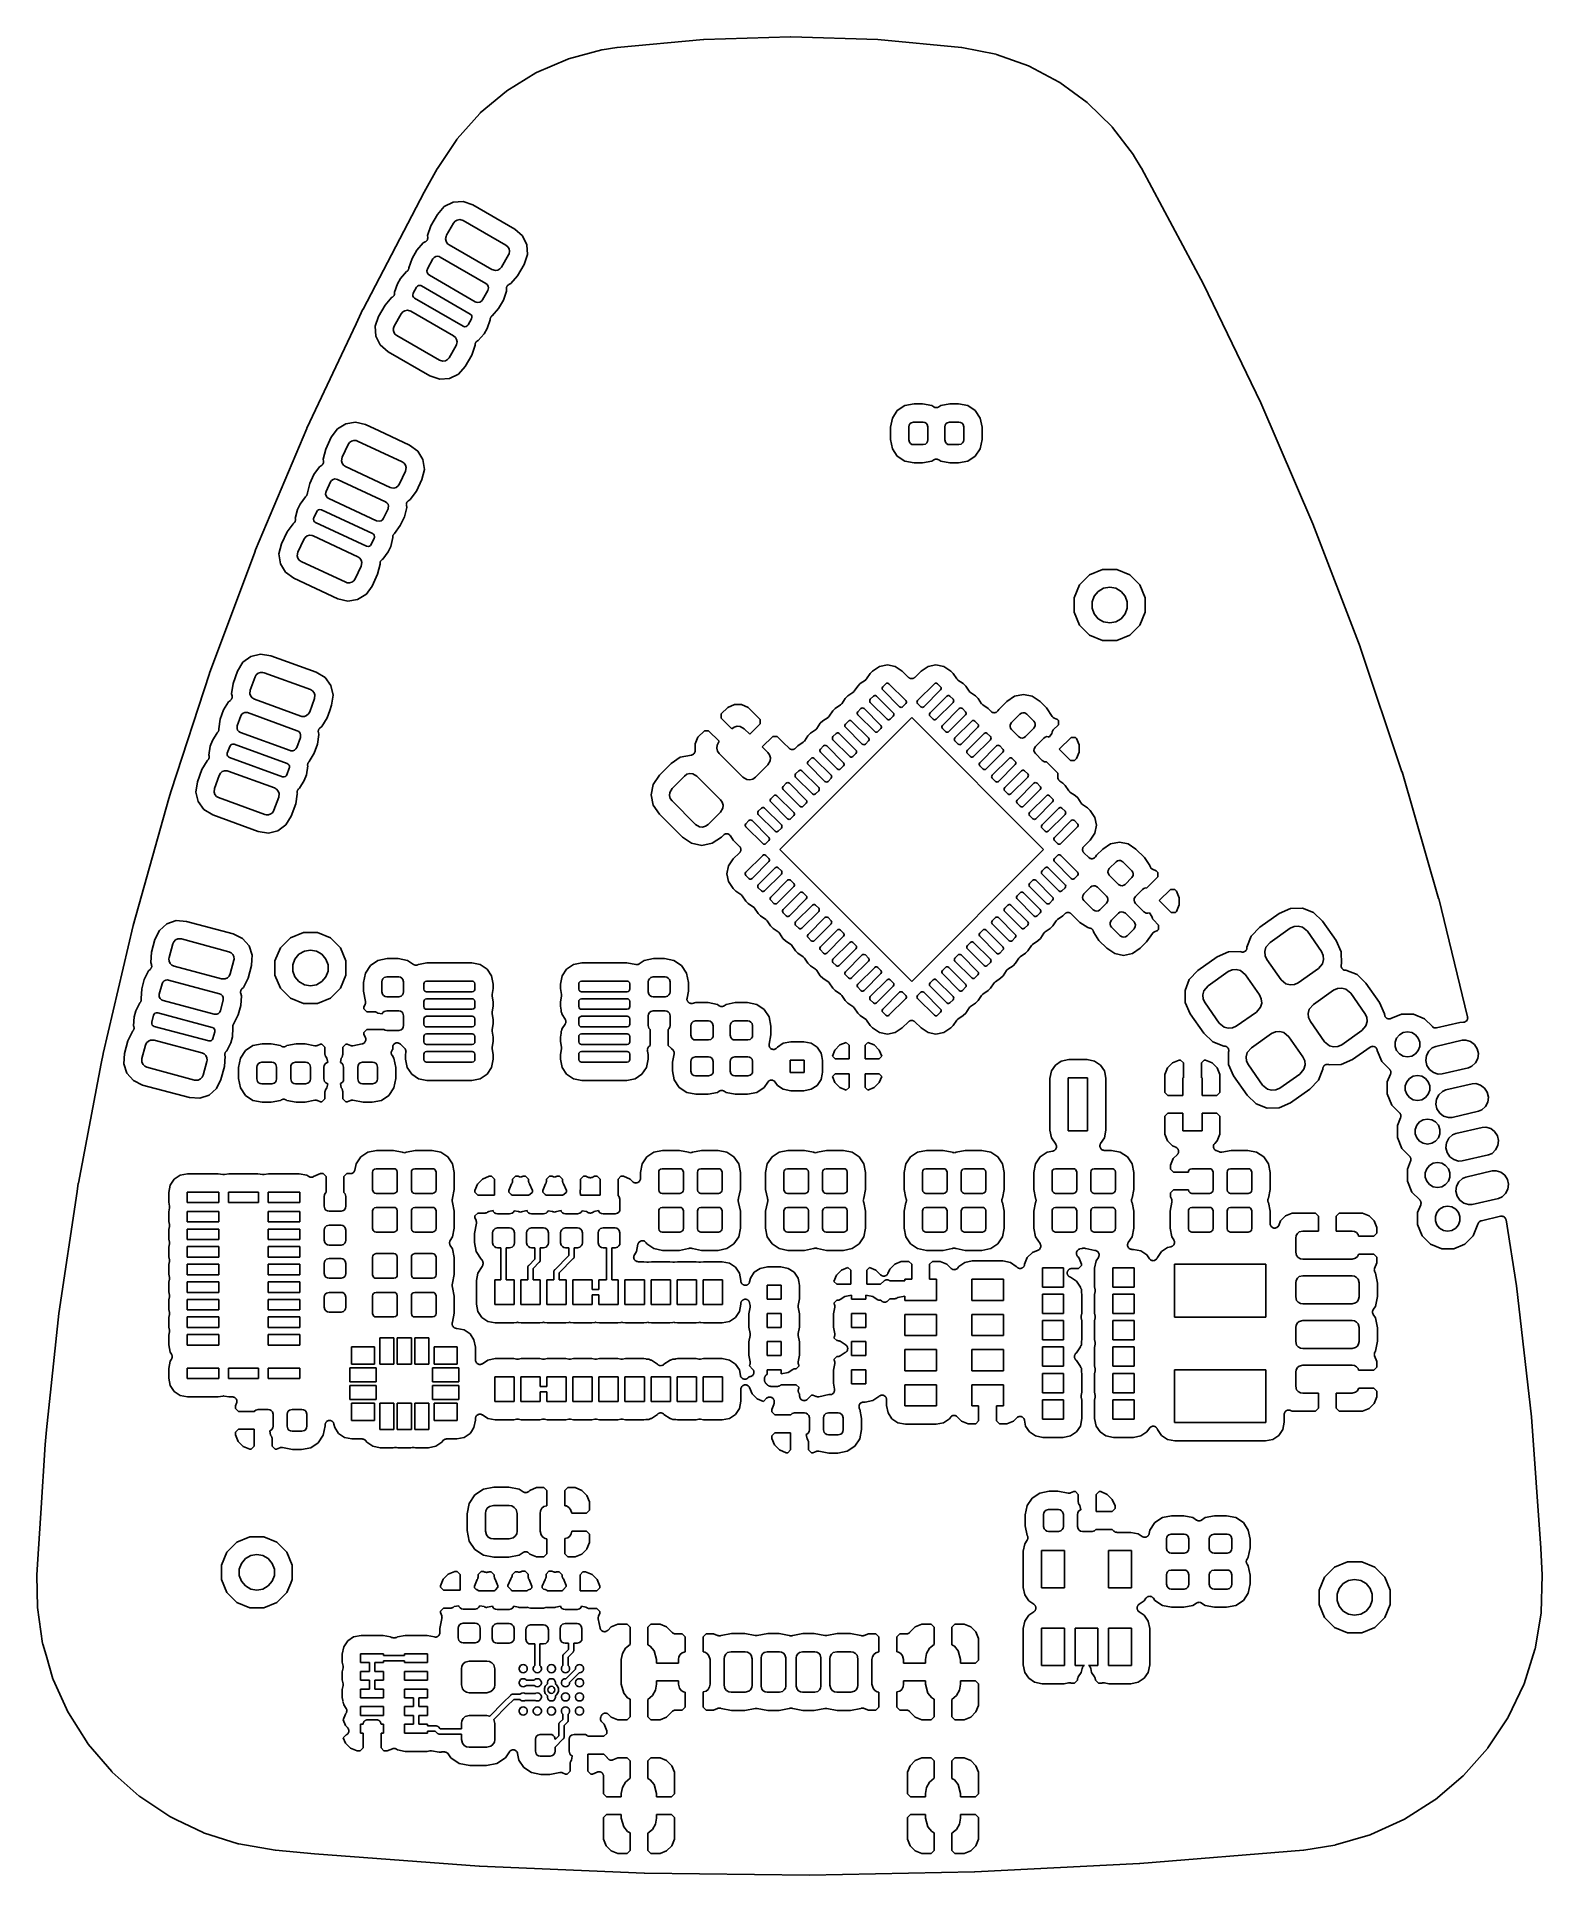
# Model space of a CAD drawing. Extents: x 123.5 to 166.3, y -110.9 to -58.6.
import ezdxf

# ---------------------------------------------------------------- set-up
doc = ezdxf.new("R2010")
doc.units = 0
doc.header["$MEASUREMENT"] = 0
doc.layers.add('BLACK', color=7, linetype='CONTINUOUS')

msp = doc.modelspace()

# ---------------------------------------------------------------- linework, layer by layer
at = {"layer": 'BLACK', "linetype": 'CONTINUOUS'}
for p, q in [((138.647, -59.2611), (139.596, -59.0067)), ((139.596, -59.0067), (139.603, -59.0062)), ((139.603, -59.0062), (139.609, -59.004)), ((139.609, -59.004), (140.021, -58.9387)), ((140.021, -58.9387), (140.026, -58.9387)), ((140.026, -58.9387), (140.029, -58.9377)), ((140.029, -58.9377), (142.486, -58.7077)), ((142.486, -58.7077), (142.49, -58.708)), ((142.49, -58.708), (142.494, -58.7072)), ((142.494, -58.7072), (144.96, -58.6319)), ((144.96, -58.6319), (144.964, -58.6325)), ((144.964, -58.6325), (144.968, -58.6319)), ((144.968, -58.6319), (147.433, -58.7117)), ((147.433, -58.7117), (147.437, -58.7125)), ((147.437, -58.7125), (147.441, -58.7122)), ((147.441, -58.7122), (149.811, -58.9362)), ((149.811, -58.9362), (149.818, -58.938)), ((149.818, -58.938), (149.824, -58.9381)), ((149.824, -58.9381), (150.788, -59.1307)), ((137.741, -59.6501), (138.63, -59.2672)), ((138.63, -59.2672), (138.639, -59.265)), ((138.639, -59.265), (138.647, -59.2611)), ((150.788, -59.1307), (150.797, -59.1341)), ((150.797, -59.1341), (150.806, -59.1356)), ((150.806, -59.1356), (151.718, -59.4603)), ((151.718, -59.4603), (151.726, -59.4648)), ((151.726, -59.4648), (151.735, -59.4677)), ((151.735, -59.4677), (152.59, -59.9206)), ((136.9, -60.1658), (137.724, -59.6586)), ((137.724, -59.6586), (137.733, -59.6552)), ((137.733, -59.6552), (137.741, -59.6501)), ((152.59, -59.9206), (152.597, -59.9263)), ((152.597, -59.9263), (152.606, -59.9303)), ((152.606, -59.9303), (153.387, -60.502)), ((136.142, -60.7975), (136.885, -60.1765)), ((136.885, -60.1765), (136.893, -60.1719)), ((136.893, -60.1719), (136.9, -60.1658)), ((153.387, -60.502), (153.393, -60.5086)), ((153.393, -60.5086), (153.401, -60.5139)), ((153.401, -60.5139), (154.091, -61.1923)), ((135.484, -61.5319), (136.129, -60.8102)), ((136.129, -60.8102), (136.136, -60.8045)), ((136.136, -60.8045), (136.142, -60.7975)), ((134.925, -62.3735), (135.473, -61.5464)), ((135.473, -61.5464), (135.479, -61.5397)), ((135.479, -61.5397), (135.484, -61.5319)), ((154.091, -61.1923), (154.097, -61.1998)), ((154.097, -61.1998), (154.103, -61.2061)), ((154.103, -61.2061), (154.698, -61.9889)), ((154.698, -61.9889), (154.701, -61.9948)), ((154.701, -61.9948), (154.705, -61.9999)), ((154.705, -61.9999), (154.923, -62.3594)), ((134.55, -63.048), (134.92, -62.3819)), ((134.92, -62.3819), (134.923, -62.3781)), ((134.923, -62.3781), (134.925, -62.3735)), ((154.923, -62.3594), (154.924, -62.3626)), ((154.924, -62.3626), (154.926, -62.3652)), ((154.926, -62.3652), (156.689, -65.66)), ((132.811, -66.3684), (134.548, -63.0508)), ((134.548, -63.0508), (134.549, -63.0495)), ((134.549, -63.0495), (134.55, -63.048)), ((134.928, -63.6777), (134.741, -64.0025)), ((135.121, -63.4575), (134.928, -63.6777)), ((135.372, -63.3336), (135.121, -63.4575)), ((135.652, -63.3153), (135.372, -63.3336)), ((135.929, -63.4094), (135.652, -63.3153)), ((137.12, -64.0969), (135.929, -63.4094)), ((134.741, -64.0025), (134.646, -64.2798)), ((135.185, -64.2735), (135.385, -63.9271)), ((135.385, -63.9271), (135.43, -63.8739)), ((135.43, -63.8739), (135.49, -63.8392)), ((135.49, -63.8392), (135.558, -63.8271)), ((135.558, -63.8271), (135.658, -63.8539)), ((135.658, -63.8539), (136.871, -64.5539)), ((137.34, -64.29), (137.12, -64.0969)), ((134.341, -64.6953), (134.203, -64.9334)), ((134.521, -64.4898), (134.341, -64.6953)), ((134.58, -64.4607), (134.521, -64.4898)), ((134.587, -64.4558), (134.58, -64.4607)), ((134.594, -64.4524), (134.587, -64.4558)), ((134.604, -64.4428), (134.594, -64.4524)), ((134.615, -64.4346), (134.604, -64.4428)), ((134.62, -64.4277), (134.615, -64.4346)), ((134.626, -64.4219), (134.62, -64.4277)), ((134.632, -64.4095), (134.626, -64.4219)), ((134.64, -64.398), (134.632, -64.4095)), ((134.642, -64.3899), (134.64, -64.398)), ((134.646, -64.3824), (134.642, -64.3899)), ((134.646, -64.2798), (134.65, -64.3385)), ((134.647, -64.3686), (134.646, -64.3824)), ((134.65, -64.3551), (134.647, -64.3686)), ((134.65, -64.3385), (134.649, -64.3468)), ((134.649, -64.3468), (134.65, -64.3551)), ((135.158, -64.3735), (135.17, -64.3051)), ((135.17, -64.4419), (135.158, -64.3735)), ((135.17, -64.3051), (135.185, -64.2735)), ((135.205, -64.5021), (135.17, -64.4419)), ((135.258, -64.5467), (135.205, -64.5021)), ((136.471, -65.2467), (135.258, -64.5467)), ((136.871, -64.5539), (136.924, -64.5986)), ((136.924, -64.5986), (136.959, -64.6587)), ((136.959, -64.6587), (136.971, -64.7271)), ((136.971, -64.7271), (136.959, -64.7955)), ((137.464, -64.5413), (137.34, -64.29)), ((137.483, -64.8208), (137.464, -64.5413)), ((134.069, -65.2883), (134.059, -65.2979)), ((134.08, -65.2801), (134.069, -65.2883)), ((134.084, -65.2732), (134.08, -65.2801)), ((134.09, -65.2674), (134.084, -65.2732)), ((134.097, -65.2549), (134.09, -65.2674)), ((134.104, -65.2434), (134.097, -65.2549)), ((134.106, -65.2353), (134.104, -65.2434)), ((134.11, -65.2278), (134.106, -65.2353)), ((134.111, -65.214), (134.11, -65.2278)), ((134.115, -65.2006), (134.111, -65.214)), ((134.203, -64.9334), (134.114, -65.1955)), ((134.114, -65.1955), (134.115, -65.2006)), ((134.627, -65.2795), (134.648, -65.2045)), ((134.637, -65.3308), (134.627, -65.2795)), ((134.648, -65.2045), (134.798, -64.9447)), ((134.798, -64.9447), (134.831, -64.9048)), ((134.831, -64.9048), (134.876, -64.8787)), ((134.876, -64.8787), (134.927, -64.8697)), ((134.927, -64.8697), (134.979, -64.8787)), ((134.979, -64.8787), (135.002, -64.8898)), ((135.002, -64.8898), (136.302, -65.6398)), ((136.571, -65.2735), (136.471, -65.2467)), ((136.639, -65.2615), (136.571, -65.2735)), ((136.699, -65.2267), (136.639, -65.2615)), ((136.744, -65.1735), (136.699, -65.2267)), ((136.944, -64.8271), (136.744, -65.1735)), ((136.959, -64.7955), (136.944, -64.8271)), ((137.201, -65.4229), (137.388, -65.0982)), ((137.388, -65.0982), (137.483, -64.8208)), ((133.791, -65.6479), (133.709, -65.8883)), ((133.878, -65.4964), (133.791, -65.6479)), ((134.046, -65.3046), (133.878, -65.4964)), ((134.051, -65.3012), (134.046, -65.3046)), ((134.059, -65.2979), (134.051, -65.3012)), ((134.235, -65.919), (134.335, -65.7458)), ((134.335, -65.7458), (134.357, -65.7192)), ((134.357, -65.7192), (134.387, -65.7018)), ((134.387, -65.7018), (134.422, -65.6958)), ((134.422, -65.6958), (134.456, -65.7018)), ((134.456, -65.7018), (134.472, -65.7092)), ((134.472, -65.7092), (135.857, -66.5092)), ((134.663, -65.3759), (134.637, -65.3308)), ((134.702, -65.4094), (134.663, -65.3759)), ((136.002, -66.1594), (134.702, -65.4094)), ((136.302, -65.6398), (136.341, -65.6733)), ((136.341, -65.6733), (136.367, -65.7184)), ((136.377, -65.7697), (136.356, -65.8447)), ((136.367, -65.7184), (136.377, -65.7697)), ((136.884, -65.7747), (136.888, -65.7613)), ((136.885, -65.783), (136.884, -65.7747)), ((136.884, -65.7913), (136.885, -65.783)), ((136.889, -65.8569), (136.884, -65.7913)), ((136.888, -65.7613), (136.889, -65.7475)), ((136.889, -65.7475), (136.893, -65.74)), ((136.893, -65.74), (136.895, -65.7319)), ((136.895, -65.7319), (136.903, -65.7204)), ((136.903, -65.7204), (136.909, -65.7079)), ((136.909, -65.7079), (136.915, -65.7022)), ((136.915, -65.7022), (136.919, -65.6952)), ((136.919, -65.6952), (136.931, -65.687)), ((136.931, -65.687), (136.941, -65.6774)), ((136.941, -65.6774), (136.948, -65.6741)), ((136.948, -65.6741), (136.955, -65.6691)), ((136.955, -65.6691), (137.008, -65.6431)), ((137.008, -65.6431), (137.201, -65.4229)), ((156.689, -65.66), (156.69, -65.6626)), ((156.69, -65.6626), (156.691, -65.6648)), ((156.691, -65.6648), (158.315, -69.0324)), ((133.441, -66.2541), (133.253, -66.5789)), ((133.634, -66.0339), (133.441, -66.2541)), ((133.64, -66.0309), (133.634, -66.0339)), ((133.647, -66.026), (133.64, -66.0309)), ((133.654, -66.0226), (133.647, -66.026)), ((133.664, -66.0131), (133.654, -66.0226)), ((133.675, -66.0049), (133.664, -66.0131)), ((133.68, -65.9979), (133.675, -66.0049)), ((133.686, -65.9921), (133.68, -65.9979)), ((133.692, -65.9797), (133.686, -65.9921)), ((133.7, -65.9682), (133.692, -65.9797)), ((133.702, -65.9601), (133.7, -65.9682)), ((133.706, -65.9526), (133.702, -65.9601)), ((133.707, -65.9388), (133.706, -65.9526)), ((133.71, -65.9254), (133.707, -65.9388)), ((133.709, -65.8883), (133.71, -65.9087)), ((133.71, -65.9087), (133.709, -65.917)), ((133.709, -65.917), (133.71, -65.9254)), ((134.222, -65.969), (134.235, -65.919)), ((134.228, -66.0032), (134.222, -65.969)), ((134.245, -66.0332), (134.228, -66.0032)), ((134.272, -66.0556), (134.245, -66.0332)), ((135.657, -66.8556), (134.272, -66.0556)), ((136.025, -66.1705), (136.002, -66.1594)), ((136.077, -66.1795), (136.025, -66.1705)), ((136.128, -66.1705), (136.077, -66.1795)), ((136.173, -66.1444), (136.128, -66.1705)), ((136.206, -66.1045), (136.173, -66.1444)), ((136.356, -65.8447), (136.206, -66.1045)), ((136.663, -66.3539), (136.801, -66.1157)), ((136.801, -66.1157), (136.889, -65.8569)), ((131.214, -69.7551), (132.614, -66.7852)), ((132.614, -66.7852), (132.809, -66.3732)), ((132.809, -66.3732), (132.81, -66.371)), ((132.81, -66.371), (132.811, -66.3684)), ((133.253, -66.5789), (133.159, -66.8562)), ((133.159, -66.8562), (133.177, -67.1358)), ((133.683, -66.8815), (133.698, -66.8499)), ((133.698, -66.8499), (133.898, -66.5035)), ((133.898, -66.5035), (133.942, -66.4503)), ((133.942, -66.4503), (134.002, -66.4156)), ((134.002, -66.4156), (134.071, -66.4035)), ((134.071, -66.4035), (134.171, -66.4303)), ((134.171, -66.4303), (135.383, -67.1303)), ((135.673, -66.8629), (135.657, -66.8556)), ((135.772, -66.8456), (135.742, -66.8629)), ((135.794, -66.819), (135.772, -66.8456)), ((135.894, -66.6458), (135.794, -66.819)), ((135.857, -66.5092), (135.884, -66.5315)), ((135.884, -66.5315), (135.901, -66.5616)), ((135.907, -66.5958), (135.894, -66.6458)), ((135.901, -66.5616), (135.907, -66.5958)), ((136.338, -66.9168), (136.42, -66.6753)), ((136.42, -66.6613), (136.423, -66.6479)), ((136.421, -66.6696), (136.42, -66.6613)), ((136.42, -66.6753), (136.421, -66.6696)), ((136.423, -66.6479), (136.425, -66.6341)), ((136.425, -66.6341), (136.429, -66.6266)), ((136.429, -66.6266), (136.431, -66.6185)), ((136.431, -66.6185), (136.438, -66.6069)), ((136.438, -66.6069), (136.444, -66.5945)), ((136.444, -66.5945), (136.45, -66.5887)), ((136.45, -66.5887), (136.455, -66.5818)), ((136.455, -66.5818), (136.466, -66.5736)), ((136.466, -66.5736), (136.476, -66.564)), ((136.476, -66.564), (136.481, -66.562)), ((136.481, -66.562), (136.663, -66.3539)), ((133.177, -67.1358), (133.301, -67.387)), ((133.671, -66.9499), (133.683, -66.8815)), ((133.683, -67.0183), (133.671, -66.9499)), ((133.718, -67.0785), (133.683, -67.0183)), ((133.771, -67.1231), (133.718, -67.0785)), ((134.983, -67.8231), (133.771, -67.1231)), ((135.383, -67.1303), (135.436, -67.175)), ((135.436, -67.175), (135.471, -67.2351)), ((135.471, -67.3719), (135.456, -67.4035)), ((135.471, -67.2351), (135.483, -67.3035)), ((135.483, -67.3035), (135.471, -67.3719)), ((135.707, -66.869), (135.673, -66.8629)), ((135.742, -66.8629), (135.707, -66.869)), ((135.995, -67.3739), (135.998, -67.3604)), ((135.995, -67.3822), (135.995, -67.3739)), ((135.995, -67.3905), (135.995, -67.3822)), ((135.998, -67.3604), (135.999, -67.3466)), ((135.999, -67.3466), (136.003, -67.3391)), ((136.003, -67.3391), (136.005, -67.331)), ((136.005, -67.331), (136.013, -67.3195)), ((136.013, -67.3195), (136.019, -67.3071)), ((136.019, -67.3071), (136.025, -67.3013)), ((136.025, -67.3013), (136.03, -67.2944)), ((136.03, -67.2944), (136.041, -67.2862)), ((136.041, -67.2862), (136.051, -67.2766)), ((136.051, -67.2766), (136.058, -67.2732)), ((136.058, -67.2732), (136.065, -67.2683)), ((136.065, -67.2683), (136.084, -67.2592)), ((136.084, -67.2592), (136.251, -67.0684)), ((136.251, -67.0684), (136.338, -66.9168)), ((133.301, -67.387), (133.521, -67.5801)), ((133.521, -67.5801), (134.712, -68.2676)), ((135.083, -67.8499), (134.983, -67.8231)), ((135.152, -67.8379), (135.083, -67.8499)), ((135.212, -67.8032), (135.152, -67.8379)), ((135.256, -67.7499), (135.212, -67.8032)), ((135.456, -67.4035), (135.256, -67.7499)), ((135.713, -67.9993), (135.901, -67.6746)), ((135.901, -67.6746), (135.995, -67.3972)), ((135.995, -67.3972), (135.995, -67.3905)), ((134.712, -68.2676), (134.99, -68.3618)), ((134.99, -68.3618), (135.269, -68.3434)), ((135.269, -68.3434), (135.52, -68.2195)), ((135.52, -68.2195), (135.713, -67.9993)), ((147.85, -69.4659), (147.798, -69.7283)), ((147.991, -69.2541), (147.85, -69.4659)), ((148.203, -69.1126), (147.991, -69.2541)), ((148.466, -69.0604), (148.203, -69.1126)), ((148.71, -69.0604), (148.466, -69.0604)), ((148.973, -69.1126), (148.71, -69.0604)), ((149.027, -69.149), (148.973, -69.1126)), ((149.035, -69.1524), (149.027, -69.149)), ((149.042, -69.1573), (149.035, -69.1524)), ((149.055, -69.1612), (149.042, -69.1573)), ((149.068, -69.1668), (149.055, -69.1612)), ((149.076, -69.1673), (149.068, -69.1668)), ((149.084, -69.1697), (149.076, -69.1673)), ((149.098, -69.1688), (149.084, -69.1697)), ((149.112, -69.1697), (149.098, -69.1688)), ((149.12, -69.1673), (149.112, -69.1697)), ((149.128, -69.1668), (149.12, -69.1673)), ((149.141, -69.1612), (149.128, -69.1668)), ((149.154, -69.1573), (149.141, -69.1612)), ((149.161, -69.1524), (149.154, -69.1573)), ((149.169, -69.149), (149.161, -69.1524)), ((149.223, -69.1126), (149.169, -69.149)), ((149.486, -69.0604), (149.223, -69.1126)), ((149.73, -69.0604), (149.486, -69.0604)), ((149.993, -69.1126), (149.73, -69.0604)), ((150.205, -69.2541), (149.993, -69.1126)), ((150.346, -69.4659), (150.205, -69.2541)), ((150.398, -69.7283), (150.346, -69.4659)), ((158.315, -69.0324), (158.316, -69.035)), ((158.316, -69.035), (158.318, -69.0373)), ((158.318, -69.0373), (159.799, -72.4699)), ((129.761, -73.2056), (131.212, -69.7599)), ((131.212, -69.7599), (131.214, -69.7577)), ((131.214, -69.7577), (131.214, -69.7551)), ((132.083, -69.7702), (131.909, -70.0064)), ((132.322, -69.6249), (132.083, -69.7702)), ((132.599, -69.5823), (132.322, -69.6249)), ((132.883, -69.6519), (132.599, -69.5823)), ((133.267, -69.8309), (132.883, -69.6519)), ((134.13, -70.233), (133.267, -69.8309)), ((147.798, -69.7283), (147.798, -70.0733)), ((148.318, -69.7158), (148.326, -69.6696)), ((148.318, -70.0858), (148.318, -69.7158)), ((148.326, -69.6696), (148.35, -69.629)), ((148.35, -69.629), (148.385, -69.5989)), ((148.385, -69.5989), (148.453, -69.5808)), ((148.453, -69.5808), (148.723, -69.5808)), ((148.723, -69.5808), (148.769, -69.5889)), ((148.769, -69.5889), (148.81, -69.6124)), ((148.81, -69.6124), (148.84, -69.6483)), ((148.84, -69.6483), (148.858, -69.7158)), ((148.858, -69.7158), (148.858, -70.0858)), ((149.338, -69.7158), (149.346, -69.6696)), ((149.338, -70.0858), (149.338, -69.7158)), ((149.346, -69.6696), (149.37, -69.629)), ((149.37, -69.629), (149.405, -69.5989)), ((149.405, -69.5989), (149.473, -69.5808)), ((149.473, -69.5808), (149.743, -69.5808)), ((149.743, -69.5808), (149.789, -69.5889)), ((149.789, -69.5889), (149.83, -69.6124)), ((149.83, -69.6124), (149.86, -69.6483)), ((149.86, -69.6483), (149.878, -69.7158)), ((149.878, -69.7158), (149.878, -70.0858)), ((150.398, -70.0733), (150.398, -69.7283)), ((131.751, -70.3463), (131.681, -70.6307)), ((131.909, -70.0064), (131.751, -70.3463)), ((132.217, -70.5775), (132.386, -70.215)), ((132.386, -70.215), (132.426, -70.1581)), ((132.426, -70.1581), (132.483, -70.1183)), ((132.483, -70.1183), (132.55, -70.1003)), ((132.55, -70.1003), (132.619, -70.1064)), ((132.619, -70.1064), (132.652, -70.1183)), ((132.652, -70.1183), (133.921, -70.7099)), ((134.366, -70.4062), (134.13, -70.233)), ((134.511, -70.6457), (134.366, -70.4062)), ((147.798, -70.0733), (147.85, -70.3357)), ((147.85, -70.3357), (147.991, -70.5475)), ((148.336, -70.1533), (148.318, -70.0858)), ((148.366, -70.1892), (148.336, -70.1533)), ((148.407, -70.2127), (148.366, -70.1892)), ((148.453, -70.2208), (148.407, -70.2127)), ((148.723, -70.2208), (148.453, -70.2208)), ((148.79, -70.2027), (148.723, -70.2208)), ((148.826, -70.1726), (148.79, -70.2027)), ((148.85, -70.132), (148.826, -70.1726)), ((148.858, -70.0858), (148.85, -70.132)), ((149.356, -70.1533), (149.338, -70.0858)), ((149.386, -70.1892), (149.356, -70.1533)), ((149.427, -70.2127), (149.386, -70.1892)), ((149.473, -70.2208), (149.427, -70.2127)), ((149.743, -70.2208), (149.473, -70.2208)), ((149.81, -70.2027), (149.743, -70.2208)), ((149.846, -70.1726), (149.81, -70.2027)), ((149.87, -70.132), (149.846, -70.1726)), ((149.878, -70.0858), (149.87, -70.132)), ((150.205, -70.5475), (150.346, -70.3357)), ((150.346, -70.3357), (150.398, -70.0733)), ((131.574, -70.8509), (131.413, -71.0713)), ((131.631, -70.8168), (131.574, -70.8509)), ((131.637, -70.8113), (131.631, -70.8168)), ((131.644, -70.8073), (131.637, -70.8113)), ((131.653, -70.7968), (131.644, -70.8073)), ((131.664, -70.7877), (131.653, -70.7968)), ((131.668, -70.7804), (131.664, -70.7877)), ((131.673, -70.7741), (131.668, -70.7804)), ((131.678, -70.7612), (131.673, -70.7741)), ((131.685, -70.749), (131.678, -70.7612)), ((131.681, -70.6307), (131.69, -70.6889)), ((131.686, -70.7408), (131.685, -70.749)), ((131.689, -70.733), (131.686, -70.7408)), ((131.69, -70.7191), (131.689, -70.733)), ((131.69, -70.6889), (131.69, -70.6972)), ((131.69, -70.6972), (131.692, -70.7054)), ((131.692, -70.7054), (131.69, -70.7191)), ((132.199, -70.6795), (132.217, -70.5775)), ((132.217, -70.7466), (132.199, -70.6795)), ((132.257, -70.8035), (132.217, -70.7466)), ((132.314, -70.8433), (132.257, -70.8035)), ((133.583, -71.435), (132.314, -70.8433)), ((134.018, -70.9757), (133.849, -71.3383)), ((133.921, -70.7099), (133.978, -70.7498)), ((133.978, -70.7498), (134.018, -70.8067)), ((134.018, -70.8067), (134.036, -70.8738)), ((134.036, -70.8738), (134.018, -70.9757)), ((134.484, -71.207), (134.554, -70.9225)), ((134.554, -70.9225), (134.511, -70.6457)), ((147.991, -70.5475), (148.203, -70.689)), ((148.203, -70.689), (148.466, -70.7412)), ((148.466, -70.7412), (148.71, -70.7412)), ((148.71, -70.7412), (148.973, -70.689)), ((148.973, -70.689), (149.027, -70.6526)), ((149.027, -70.6526), (149.035, -70.6492)), ((149.035, -70.6492), (149.042, -70.6443)), ((149.042, -70.6443), (149.055, -70.6404)), ((149.055, -70.6404), (149.068, -70.6348)), ((149.068, -70.6348), (149.076, -70.6343)), ((149.076, -70.6343), (149.084, -70.6319)), ((149.084, -70.6319), (149.098, -70.6328)), ((149.098, -70.6328), (149.112, -70.6319)), ((149.112, -70.6319), (149.12, -70.6343)), ((149.12, -70.6343), (149.128, -70.6348)), ((149.128, -70.6348), (149.141, -70.6404)), ((149.141, -70.6404), (149.154, -70.6443)), ((149.154, -70.6443), (149.161, -70.6492)), ((149.161, -70.6492), (149.169, -70.6526)), ((149.169, -70.6526), (149.223, -70.689)), ((149.223, -70.689), (149.486, -70.7412)), ((149.486, -70.7412), (149.73, -70.7412)), ((149.73, -70.7412), (149.993, -70.689)), ((149.993, -70.689), (150.205, -70.5475)), ((131.297, -71.3205), (131.231, -71.5894)), ((131.413, -71.0713), (131.297, -71.3205)), ((131.754, -71.5764), (131.763, -71.5518)), ((131.763, -71.5518), (131.89, -71.2799)), ((131.89, -71.2799), (131.92, -71.2373)), ((131.92, -71.2373), (131.962, -71.2074)), ((131.962, -71.2074), (132.013, -71.1939)), ((132.013, -71.1939), (132.089, -71.2074)), ((132.089, -71.2074), (133.449, -71.8413)), ((133.616, -71.4469), (133.583, -71.435)), ((133.685, -71.453), (133.616, -71.4469)), ((133.752, -71.435), (133.685, -71.453)), ((133.809, -71.3952), (133.752, -71.435)), ((133.849, -71.3383), (133.809, -71.3952)), ((134.152, -71.7831), (134.326, -71.5469)), ((134.326, -71.5469), (134.484, -71.207)), ((130.948, -72.0682), (130.888, -72.3148)), ((131.022, -71.9097), (130.948, -72.0682)), ((131.173, -71.7039), (131.022, -71.9097)), ((131.177, -71.7002), (131.173, -71.7039)), ((131.184, -71.6962), (131.177, -71.7002)), ((131.193, -71.6858), (131.184, -71.6962)), ((131.204, -71.6766), (131.193, -71.6858)), ((131.208, -71.6693), (131.204, -71.6766)), ((131.213, -71.663), (131.208, -71.6693)), ((131.218, -71.6501), (131.213, -71.663)), ((131.225, -71.638), (131.218, -71.6501)), ((131.226, -71.6297), (131.225, -71.638)), ((131.229, -71.6219), (131.226, -71.6297)), ((131.23, -71.6081), (131.229, -71.6219)), ((131.232, -71.5944), (131.23, -71.6081)), ((131.231, -71.5894), (131.232, -71.5944)), ((131.519, -72.0898), (131.547, -72.0699)), ((131.547, -72.0699), (131.581, -72.0609)), ((131.581, -72.0609), (131.632, -72.0699)), ((131.632, -72.0699), (133.082, -72.7461)), ((131.749, -71.6283), (131.754, -71.5764)), ((131.763, -71.6786), (131.749, -71.6283)), ((131.793, -71.7213), (131.763, -71.6786)), ((131.836, -71.7512), (131.793, -71.7213)), ((133.195, -72.3851), (131.836, -71.7512)), ((133.521, -72.0406), (133.394, -72.3125)), ((133.449, -71.8413), (133.491, -71.8712)), ((133.491, -71.8712), (133.521, -71.9139)), ((133.521, -71.9139), (133.535, -71.9642)), ((133.53, -72.0161), (133.521, -72.0406)), ((133.535, -71.9642), (133.53, -72.0161)), ((133.988, -72.2719), (134.052, -72.0064)), ((134.041, -71.9249), (134.043, -71.9112)), ((134.043, -71.9331), (134.041, -71.9249)), ((134.042, -71.9415), (134.043, -71.9331)), ((134.052, -72.0064), (134.042, -71.9415)), ((134.043, -71.8974), (134.046, -71.8896)), ((134.043, -71.9112), (134.043, -71.8974)), ((134.046, -71.8896), (134.048, -71.8813)), ((134.048, -71.8813), (134.054, -71.8692)), ((134.054, -71.8692), (134.059, -71.8563)), ((134.059, -71.8563), (134.065, -71.85)), ((134.065, -71.85), (134.069, -71.8427)), ((134.069, -71.8427), (134.079, -71.8335)), ((134.079, -71.8335), (134.089, -71.8231)), ((134.089, -71.8231), (134.096, -71.8191)), ((134.096, -71.8191), (134.102, -71.8136)), ((134.102, -71.8136), (134.152, -71.7831)), ((130.825, -72.4665), (130.652, -72.7027)), ((130.831, -72.463), (130.825, -72.4665)), ((130.837, -72.4575), (130.831, -72.463)), ((130.845, -72.4534), (130.837, -72.4575)), ((130.854, -72.443), (130.845, -72.4534)), ((130.864, -72.4339), (130.854, -72.443)), ((130.868, -72.4266), (130.864, -72.4339)), ((130.874, -72.4203), (130.868, -72.4266)), ((130.879, -72.4074), (130.874, -72.4203)), ((130.885, -72.3952), (130.879, -72.4074)), ((130.887, -72.387), (130.885, -72.3952)), ((130.89, -72.3792), (130.887, -72.387)), ((130.888, -72.3148), (130.891, -72.3351)), ((130.892, -72.3516), (130.89, -72.3653)), ((130.89, -72.3653), (130.89, -72.3792)), ((130.891, -72.3351), (130.891, -72.3434)), ((130.891, -72.3434), (130.892, -72.3516)), ((131.405, -72.3505), (131.408, -72.3159)), ((131.414, -72.384), (131.405, -72.3505)), ((131.408, -72.3159), (131.414, -72.2995)), ((131.414, -72.2995), (131.499, -72.1183)), ((131.434, -72.4125), (131.414, -72.384)), ((131.463, -72.4324), (131.434, -72.4125)), ((132.913, -73.1086), (131.463, -72.4324)), ((131.499, -72.1183), (131.519, -72.0898)), ((133.271, -72.3986), (133.195, -72.3851)), ((133.322, -72.3851), (133.271, -72.3986)), ((133.364, -72.3552), (133.322, -72.3851)), ((133.394, -72.3125), (133.364, -72.3552)), ((133.708, -72.7444), (133.871, -72.5211)), ((133.871, -72.5211), (133.988, -72.2719)), ((159.799, -72.4699), (159.8, -72.4726)), ((159.8, -72.4726), (159.801, -72.4749)), ((159.801, -72.4749), (161.138, -75.9666)), ((130.494, -73.0425), (130.424, -73.327)), ((130.652, -72.7027), (130.494, -73.0425)), ((130.96, -73.2738), (131.129, -72.9113)), ((131.129, -72.9113), (131.169, -72.8544)), ((131.169, -72.8544), (131.226, -72.8145)), ((131.226, -72.8145), (131.293, -72.7966)), ((131.293, -72.7966), (131.362, -72.8026)), ((131.362, -72.8026), (131.395, -72.8145)), ((131.395, -72.8145), (132.664, -73.4062)), ((132.964, -73.1176), (132.913, -73.1086)), ((132.997, -73.1086), (132.964, -73.1176)), ((133.026, -73.0887), (132.997, -73.1086)), ((133.046, -73.0602), (133.026, -73.0887)), ((133.13, -72.879), (133.046, -73.0602)), ((133.082, -72.7461), (133.11, -72.766)), ((133.11, -72.766), (133.13, -72.7945)), ((133.13, -72.7945), (133.139, -72.828)), ((133.136, -72.8626), (133.13, -72.879)), ((133.139, -72.828), (133.136, -72.8626)), ((133.523, -73.2689), (133.597, -73.1103)), ((133.597, -73.1103), (133.657, -72.8625)), ((133.656, -72.8486), (133.658, -72.8349)), ((133.657, -72.8568), (133.656, -72.8486)), ((133.657, -72.8625), (133.657, -72.8568)), ((133.658, -72.8211), (133.661, -72.8133)), ((133.658, -72.8349), (133.658, -72.8211)), ((133.661, -72.8133), (133.662, -72.805)), ((133.662, -72.805), (133.669, -72.7929)), ((133.669, -72.7929), (133.674, -72.78)), ((133.674, -72.78), (133.68, -72.7737)), ((133.68, -72.7737), (133.684, -72.7664)), ((133.684, -72.7664), (133.694, -72.7572)), ((133.694, -72.7572), (133.703, -72.7468)), ((133.703, -72.7468), (133.708, -72.7444)), ((128.453, -76.714), (129.734, -73.277)), ((129.734, -73.277), (129.759, -73.2106)), ((129.734, -73.277), (129.734, -73.277)), ((129.759, -73.2106), (129.76, -73.2083)), ((129.76, -73.2083), (129.761, -73.2056)), ((130.424, -73.327), (130.467, -73.6039)), ((130.467, -73.6039), (130.612, -73.8434)), ((130.942, -73.3758), (130.96, -73.2738)), ((130.96, -73.4429), (130.942, -73.3758)), ((131, -73.4998), (130.96, -73.4429)), ((131.057, -73.5396), (131, -73.4998)), ((132.326, -74.1313), (131.057, -73.5396)), ((132.664, -73.4062), (132.721, -73.4461)), ((132.721, -73.4461), (132.76, -73.5029)), ((132.76, -73.5029), (132.778, -73.57)), ((132.778, -73.57), (132.76, -73.672)), ((133.227, -73.9033), (133.296, -73.6188)), ((133.294, -73.5955), (133.296, -73.5818)), ((133.296, -73.6037), (133.294, -73.5955)), ((133.295, -73.6121), (133.296, -73.6037)), ((133.296, -73.6188), (133.295, -73.6121)), ((133.296, -73.568), (133.299, -73.5602)), ((133.296, -73.5818), (133.296, -73.568)), ((133.299, -73.5602), (133.301, -73.5519)), ((133.301, -73.5519), (133.307, -73.5398)), ((133.307, -73.5398), (133.312, -73.5269)), ((133.312, -73.5269), (133.318, -73.5206)), ((133.318, -73.5206), (133.322, -73.5133)), ((133.322, -73.5133), (133.332, -73.5041)), ((133.332, -73.5041), (133.341, -73.4937)), ((133.341, -73.4937), (133.349, -73.4897)), ((133.349, -73.4897), (133.355, -73.4842)), ((133.355, -73.4842), (133.373, -73.4736)), ((133.373, -73.4736), (133.523, -73.2689)), ((130.612, -73.8434), (130.848, -74.0166)), ((130.848, -74.0166), (132.094, -74.5976)), ((132.358, -74.1432), (132.326, -74.1313)), ((132.428, -74.1492), (132.358, -74.1432)), ((132.495, -74.1313), (132.428, -74.1492)), ((132.552, -74.0914), (132.495, -74.1313)), ((132.591, -74.0345), (132.552, -74.0914)), ((132.76, -73.672), (132.591, -74.0345)), ((133.068, -74.2431), (133.227, -73.9033)), ((153.455, -73.9231), (153.171, -74.2066)), ((153.825, -73.7696), (153.455, -73.9231)), ((154.226, -73.7696), (153.825, -73.7696)), ((154.597, -73.9231), (154.226, -73.7696)), ((154.88, -74.2066), (154.597, -73.9231)), ((132.094, -74.5976), (132.379, -74.6673)), ((132.379, -74.6673), (132.656, -74.6246)), ((132.656, -74.6246), (132.895, -74.4793)), ((132.895, -74.4793), (132.897, -74.4767)), ((132.897, -74.4767), (133.068, -74.2431)), ((132.897, -74.4767), (132.897, -74.4767)), ((153.171, -74.2066), (153.018, -74.5771)), ((153.018, -74.5771), (153.018, -74.9781)), ((153.526, -74.6894), (153.586, -74.5237)), ((153.526, -74.8658), (153.526, -74.6894)), ((153.586, -74.5237), (153.699, -74.3887)), ((153.699, -74.3887), (153.852, -74.3005)), ((153.852, -74.3005), (154.026, -74.2699)), ((154.026, -74.2699), (154.199, -74.3005)), ((154.199, -74.3005), (154.352, -74.3887)), ((154.352, -74.3887), (154.465, -74.5237)), ((154.465, -74.5237), (154.526, -74.6894)), ((154.526, -74.6894), (154.526, -74.8658)), ((155.034, -74.5771), (154.88, -74.2066)), ((155.034, -74.9781), (155.034, -74.5771)), ((153.018, -74.9781), (153.171, -75.3486)), ((153.586, -75.0315), (153.526, -74.8658)), ((153.699, -75.1665), (153.586, -75.0315)), ((153.852, -75.2547), (153.699, -75.1665)), ((154.352, -75.1665), (154.199, -75.2547)), ((154.465, -75.0315), (154.352, -75.1665)), ((154.526, -74.8658), (154.465, -75.0315)), ((154.88, -75.3486), (155.034, -74.9781)), ((153.171, -75.3486), (153.455, -75.6321)), ((153.455, -75.6321), (153.825, -75.7856)), ((154.026, -75.2853), (153.852, -75.2547)), ((154.199, -75.2547), (154.026, -75.2853)), ((154.226, -75.7856), (154.597, -75.6321)), ((154.597, -75.6321), (154.88, -75.3486)), ((129.627, -76.2389), (129.401, -76.4045)), ((129.899, -76.1723), (129.627, -76.2389)), ((130.189, -76.2169), (129.899, -76.1723)), ((131.481, -76.6871), (130.189, -76.2169)), ((153.825, -75.7856), (154.226, -75.7856)), ((161.138, -75.9666), (161.139, -75.9693)), ((161.139, -75.9693), (161.14, -75.9716)), ((161.14, -75.9716), (162.329, -79.5163)), ((127.364, -80.0587), (128.452, -76.7191)), ((128.452, -76.7191), (128.453, -76.7167)), ((128.453, -76.7167), (128.453, -76.714)), ((129.249, -76.6549), (129.121, -77.0073)), ((129.401, -76.4045), (129.249, -76.6549)), ((129.743, -76.8212), (129.778, -76.761)), ((129.778, -76.761), (129.831, -76.7164)), ((129.831, -76.7164), (129.896, -76.6926)), ((129.896, -76.6926), (129.965, -76.6926)), ((129.965, -76.6926), (129.999, -76.7017)), ((129.999, -76.7017), (131.315, -77.1805)), ((131.731, -76.8391), (131.481, -76.6871)), ((147.218, -76.7249), (147.119, -76.8735)), ((147.289, -76.6542), (147.218, -76.7249)), ((147.488, -76.5213), (147.289, -76.6542)), ((147.71, -76.4771), (147.488, -76.5213)), ((147.932, -76.5213), (147.71, -76.4771)), ((148.131, -76.6542), (147.932, -76.5213)), ((148.31, -76.8328), (148.131, -76.6542)), ((148.668, -76.6542), (148.489, -76.8328)), ((148.867, -76.5213), (148.668, -76.6542)), ((149.089, -76.4771), (148.867, -76.5213)), ((149.311, -76.5213), (149.089, -76.4771)), ((149.51, -76.6542), (149.311, -76.5213)), ((149.581, -76.7249), (149.51, -76.6542)), ((149.68, -76.8735), (149.581, -76.7249)), ((129.121, -77.0073), (129.077, -77.2968)), ((129.077, -77.2968), (129.091, -77.3539)), ((129.597, -77.3002), (129.606, -77.1971)), ((129.621, -77.3655), (129.597, -77.3002)), ((129.606, -77.1971), (129.743, -76.8212)), ((131.315, -77.1805), (131.375, -77.2152)), ((131.375, -77.2152), (131.42, -77.2684)), ((131.42, -77.2684), (131.443, -77.3337)), ((131.897, -77.065), (131.731, -76.8391)), ((131.964, -77.3371), (131.897, -77.065)), ((146.73, -77.2621), (146.582, -77.3613)), ((146.732, -77.2601), (146.73, -77.2621)), ((146.735, -77.2589), (146.732, -77.2601)), ((146.748, -77.2449), (146.735, -77.2589)), ((146.762, -77.2316), (146.748, -77.2449)), ((146.764, -77.2291), (146.762, -77.2316)), ((146.766, -77.227), (146.764, -77.2291)), ((146.865, -77.0785), (146.766, -77.227)), ((146.935, -77.0078), (146.865, -77.0785)), ((147.084, -76.9085), (146.935, -77.0078)), ((147.086, -76.9066), (147.084, -76.9085)), ((147.089, -76.9054), (147.086, -76.9066)), ((147.102, -76.8914), (147.089, -76.9054)), ((147.116, -76.878), (147.102, -76.8914)), ((147.117, -76.8755), (147.116, -76.878)), ((147.119, -76.8735), (147.117, -76.8755)), ((147.559, -77.1514), (147.561, -77.1298)), ((147.565, -77.1724), (147.559, -77.1514)), ((147.561, -77.1298), (147.577, -77.1018)), ((147.577, -77.1902), (147.565, -77.1724)), ((147.577, -77.1018), (147.666, -77.0134)), ((148.055, -77.6675), (147.577, -77.1902)), ((147.666, -77.0134), (147.684, -77.001)), ((147.684, -77.001), (147.705, -76.9953)), ((147.705, -76.9953), (147.726, -76.9972)), ((147.726, -76.9972), (147.754, -77.0134)), ((147.754, -77.0134), (148.232, -77.4907)), ((148.319, -76.8392), (148.31, -76.8328)), ((148.327, -76.847), (148.319, -76.8392)), ((148.337, -76.8517), (148.327, -76.847)), ((148.346, -76.8581), (148.337, -76.8517)), ((148.357, -76.861), (148.346, -76.8581)), ((148.367, -76.8657), (148.357, -76.861)), ((148.378, -76.8667), (148.367, -76.8657)), ((148.388, -76.8695), (148.378, -76.8667)), ((148.399, -76.8686), (148.388, -76.8695)), ((148.411, -76.8695), (148.399, -76.8686)), ((148.421, -76.8667), (148.411, -76.8695)), ((148.432, -76.8657), (148.421, -76.8667)), ((148.442, -76.861), (148.432, -76.8657)), ((148.453, -76.8581), (148.442, -76.861)), ((148.462, -76.8517), (148.453, -76.8581)), ((148.472, -76.847), (148.462, -76.8517)), ((148.48, -76.8392), (148.472, -76.847)), ((148.489, -76.8328), (148.48, -76.8392)), ((148.567, -77.4907), (149.045, -77.0134)), ((149.222, -77.1902), (148.744, -77.6675)), ((149.045, -77.0134), (149.063, -77.001)), ((149.063, -77.001), (149.083, -76.9953)), ((149.083, -76.9953), (149.105, -76.9972)), ((149.105, -76.9972), (149.133, -77.0134)), ((149.133, -77.0134), (149.222, -77.1018)), ((149.222, -77.1018), (149.234, -77.1196)), ((149.238, -77.1622), (149.222, -77.1902)), ((149.234, -77.1196), (149.24, -77.1405)), ((149.24, -77.1405), (149.238, -77.1622)), ((149.682, -76.8755), (149.68, -76.8735)), ((149.683, -76.878), (149.682, -76.8755)), ((149.697, -76.8914), (149.683, -76.878)), ((149.71, -76.9054), (149.697, -76.8914)), ((149.713, -76.9066), (149.71, -76.9054)), ((149.715, -76.9085), (149.713, -76.9066)), ((149.864, -77.0078), (149.715, -76.9085)), ((149.934, -77.0785), (149.864, -77.0078)), ((150.033, -77.227), (149.934, -77.0785)), ((150.035, -77.2291), (150.033, -77.227)), ((150.037, -77.2316), (150.035, -77.2291)), ((150.051, -77.245), (150.037, -77.2316)), ((150.064, -77.2589), (150.051, -77.245)), ((150.067, -77.2601), (150.064, -77.2589)), ((150.069, -77.2621), (150.067, -77.2601)), ((150.217, -77.3613), (150.069, -77.2621)), ((128.848, -77.7591), (128.754, -78.0175)), ((128.989, -77.5254), (128.848, -77.7591)), ((129.042, -77.4865), (128.989, -77.5254)), ((129.048, -77.4805), (129.042, -77.4865)), ((129.055, -77.4759), (129.048, -77.4805)), ((129.063, -77.4647), (129.055, -77.4759)), ((129.073, -77.4547), (129.063, -77.4647)), ((129.076, -77.447), (129.073, -77.4547)), ((129.081, -77.4403), (129.076, -77.447)), ((129.085, -77.427), (129.081, -77.4403)), ((129.091, -77.4143), (129.085, -77.427)), ((129.091, -77.3539), (129.091, -77.3623)), ((129.091, -77.3623), (129.094, -77.3703)), ((129.094, -77.3979), (129.091, -77.406)), ((129.091, -77.406), (129.091, -77.4143)), ((129.094, -77.3703), (129.093, -77.3841)), ((129.093, -77.3841), (129.094, -77.3979)), ((129.407, -77.8467), (129.456, -77.8289)), ((129.456, -77.8289), (129.508, -77.8289)), ((129.508, -77.8289), (129.533, -77.8357)), ((129.665, -77.4187), (129.621, -77.3655)), ((129.726, -77.4534), (129.665, -77.4187)), ((131.041, -77.9322), (129.726, -77.4534)), ((131.297, -77.8127), (131.263, -77.8729)), ((131.434, -77.4368), (131.297, -77.8127)), ((131.443, -77.3337), (131.434, -77.4368)), ((131.791, -77.9789), (131.865, -77.7755)), ((131.865, -77.7755), (131.919, -77.6266)), ((131.865, -77.7755), (131.865, -77.7755)), ((131.919, -77.6266), (131.964, -77.3371)), ((143.176, -77.6858), (142.99, -77.8715)), ((143.363, -77.6084), (143.176, -77.6858)), ((143.565, -77.6084), (143.363, -77.6084)), ((143.752, -77.6858), (143.565, -77.6084)), ((143.912, -77.8465), (143.752, -77.6858)), ((146.158, -77.7856), (146.058, -77.9342)), ((146.228, -77.7149), (146.158, -77.7856)), ((146.377, -77.6156), (146.228, -77.7149)), ((146.379, -77.6137), (146.377, -77.6156)), ((146.381, -77.6125), (146.379, -77.6137)), ((146.395, -77.5985), (146.381, -77.6125)), ((146.409, -77.5851), (146.395, -77.5985)), ((146.41, -77.5826), (146.409, -77.5851)), ((146.412, -77.5806), (146.41, -77.5826)), ((146.511, -77.432), (146.412, -77.5806)), ((146.582, -77.3613), (146.511, -77.432)), ((146.854, -77.8369), (146.87, -77.8089)), ((146.87, -77.8089), (146.959, -77.7205)), ((146.959, -77.7205), (146.977, -77.7081)), ((146.977, -77.7081), (146.998, -77.7024)), ((146.998, -77.7024), (147.019, -77.7043)), ((147.019, -77.7043), (147.047, -77.7205)), ((147.047, -77.7205), (147.524, -78.1978)), ((147.206, -77.505), (147.208, -77.4834)), ((147.211, -77.526), (147.206, -77.505)), ((147.208, -77.4834), (147.224, -77.4553)), ((147.224, -77.5437), (147.211, -77.526)), ((147.224, -77.4553), (147.312, -77.367)), ((147.701, -78.021), (147.224, -77.5437)), ((147.312, -77.367), (147.33, -77.3545)), ((147.33, -77.3545), (147.351, -77.3489)), ((147.351, -77.3489), (147.373, -77.3508)), ((147.373, -77.3508), (147.401, -77.367)), ((147.401, -77.367), (147.878, -77.8443)), ((148.083, -77.6837), (148.055, -77.6675)), ((148.104, -77.6855), (148.083, -77.6837)), ((148.125, -77.6799), (148.104, -77.6855)), ((148.143, -77.6675), (148.125, -77.6799)), ((148.232, -77.5791), (148.143, -77.6675)), ((148.232, -77.4907), (148.244, -77.5085)), ((148.248, -77.5511), (148.232, -77.5791)), ((148.244, -77.5085), (148.25, -77.5294)), ((148.25, -77.5294), (148.248, -77.5511)), ((148.549, -77.5403), (148.551, -77.5187)), ((148.555, -77.5613), (148.549, -77.5403)), ((148.551, -77.5187), (148.567, -77.4907)), ((148.567, -77.5791), (148.555, -77.5613)), ((148.656, -77.6675), (148.567, -77.5791)), ((148.684, -77.6837), (148.656, -77.6675)), ((148.705, -77.6855), (148.684, -77.6837)), ((148.726, -77.6799), (148.705, -77.6855)), ((148.744, -77.6675), (148.726, -77.6799)), ((148.921, -77.8443), (149.398, -77.367)), ((149.575, -77.5437), (149.098, -78.021)), ((149.275, -78.1978), (149.752, -77.7205)), ((149.398, -77.367), (149.416, -77.3545)), ((149.416, -77.3545), (149.437, -77.3489)), ((149.437, -77.3489), (149.459, -77.3508)), ((149.459, -77.3508), (149.487, -77.367)), ((149.487, -77.367), (149.575, -77.4553)), ((149.575, -77.4553), (149.588, -77.4731)), ((149.591, -77.5157), (149.575, -77.5437)), ((149.588, -77.4731), (149.593, -77.4941)), ((149.593, -77.4941), (149.591, -77.5157)), ((149.752, -77.7205), (149.77, -77.7081)), ((149.77, -77.7081), (149.791, -77.7024)), ((149.791, -77.7024), (149.812, -77.7043)), ((149.812, -77.7043), (149.84, -77.7205)), ((149.84, -77.7205), (149.929, -77.8089)), ((149.929, -77.8089), (149.941, -77.8267)), ((149.941, -77.8267), (149.947, -77.8476)), ((150.288, -77.432), (150.217, -77.3613)), ((150.387, -77.5806), (150.288, -77.432)), ((150.389, -77.5826), (150.387, -77.5806)), ((150.39, -77.5851), (150.389, -77.5826)), ((150.404, -77.5985), (150.39, -77.5851)), ((150.418, -77.6125), (150.404, -77.5985)), ((150.42, -77.6137), (150.418, -77.6125)), ((150.422, -77.6156), (150.42, -77.6137)), ((150.571, -77.7149), (150.422, -77.6156)), ((150.65, -77.7944), (150.571, -77.7149)), ((150.651, -77.7947), (150.65, -77.7944)), ((150.656, -77.8023), (150.651, -77.7947)), ((150.663, -77.807), (150.656, -77.8023)), ((150.669, -77.813), (150.663, -77.807)), ((150.681, -77.8192), (150.669, -77.813)), ((150.693, -77.8269), (150.681, -77.8192)), ((150.701, -77.8288), (150.693, -77.8269)), ((150.708, -77.8325), (150.701, -77.8288)), ((150.787, -77.8288), (150.78, -77.8325)), ((150.795, -77.8269), (150.787, -77.8288)), ((150.807, -77.8192), (150.795, -77.8269)), ((150.819, -77.813), (150.807, -77.8192)), ((150.825, -77.807), (150.819, -77.813)), ((150.832, -77.8023), (150.825, -77.807)), ((150.84, -77.7912), (150.832, -77.8023)), ((150.85, -77.7812), (150.84, -77.7912)), ((150.875, -77.7428), (150.85, -77.7812)), ((151.098, -77.52), (150.875, -77.7428)), ((151.322, -77.3703), (151.098, -77.52)), ((151.574, -77.3202), (151.322, -77.3703)), ((151.826, -77.3703), (151.574, -77.3202)), ((152.05, -77.52), (151.826, -77.3703)), ((152.23, -77.7003), (152.05, -77.52)), ((152.393, -77.9441), (152.23, -77.7003)), ((128.704, -78.3526), (128.701, -78.3659)), ((128.71, -78.3399), (128.704, -78.3526)), ((128.711, -78.3316), (128.71, -78.3399)), ((128.754, -78.0175), (128.711, -78.291)), ((128.711, -78.291), (128.713, -78.2959)), ((128.713, -78.3236), (128.711, -78.3316)), ((128.713, -78.2959), (128.712, -78.3097)), ((128.712, -78.3097), (128.713, -78.3236)), ((129.232, -78.2846), (129.238, -78.2072)), ((129.249, -78.3335), (129.232, -78.2846)), ((129.238, -78.2072), (129.341, -77.9253)), ((129.283, -78.3734), (129.249, -78.3335)), ((129.341, -77.9253), (129.367, -77.8802)), ((129.367, -77.8802), (129.407, -77.8467)), ((129.533, -77.8357), (130.943, -78.3487)), ((130.943, -78.3487), (130.988, -78.3747)), ((131.075, -77.9413), (131.041, -77.9322)), ((131.144, -77.9413), (131.075, -77.9413)), ((131.209, -77.9175), (131.144, -77.9413)), ((131.263, -77.8729), (131.209, -77.9175)), ((131.54, -78.3527), (131.543, -78.3447)), ((131.541, -78.3665), (131.54, -78.3527)), ((131.543, -78.3364), (131.549, -78.3237)), ((131.543, -78.3447), (131.543, -78.3364)), ((131.549, -78.3237), (131.553, -78.3104)), ((131.553, -78.3104), (131.558, -78.3036)), ((131.558, -78.3036), (131.561, -78.296)), ((131.561, -78.296), (131.57, -78.286)), ((131.57, -78.286), (131.579, -78.2748)), ((131.579, -78.2748), (131.586, -78.2702)), ((131.586, -78.2702), (131.591, -78.2641)), ((131.591, -78.2641), (131.639, -78.2293)), ((131.639, -78.2293), (131.791, -77.9789)), ((142.512, -78.35), (142.326, -78.5358)), ((142.631, -78.35), (142.512, -78.35)), ((142.931, -78.6504), (142.631, -78.35)), ((142.99, -77.8715), (142.99, -77.9908)), ((142.99, -77.9908), (143.29, -78.2909)), ((143.29, -78.2909), (143.358, -78.2434)), ((143.358, -78.2434), (143.442, -78.2209)), ((143.442, -78.2209), (143.529, -78.2285)), ((143.529, -78.2285), (143.641, -78.2932)), ((143.641, -78.2932), (143.797, -78.4495)), ((143.797, -78.4495), (144.096, -78.1499)), ((144.096, -78.0306), (143.912, -77.8465)), ((144.096, -78.1499), (144.096, -78.0306)), ((144.652, -81.7245), (148.399, -77.9768)), ((145.67, -78.3227), (145.521, -78.422)), ((145.672, -78.3208), (145.67, -78.3227)), ((145.674, -78.3196), (145.672, -78.3208)), ((145.688, -78.3056), (145.674, -78.3196)), ((145.702, -78.2922), (145.688, -78.3056)), ((145.703, -78.2897), (145.702, -78.2922)), ((145.705, -78.2877), (145.703, -78.2897)), ((145.804, -78.1392), (145.705, -78.2877)), ((145.875, -78.0685), (145.804, -78.1392)), ((146.023, -77.9692), (145.875, -78.0685)), ((146.025, -77.9673), (146.023, -77.9692)), ((146.028, -77.966), (146.025, -77.9673)), ((146.041, -77.9521), (146.028, -77.966)), ((146.055, -77.9387), (146.041, -77.9521)), ((146.056, -77.9362), (146.055, -77.9387)), ((146.058, -77.9342), (146.056, -77.9362)), ((146.499, -78.2121), (146.501, -78.1905)), ((146.504, -78.2331), (146.499, -78.2121)), ((146.501, -78.1905), (146.517, -78.1624)), ((146.517, -78.2508), (146.504, -78.2331)), ((146.517, -78.1624), (146.605, -78.0741)), ((146.994, -78.7281), (146.517, -78.2508)), ((146.605, -78.0741), (146.623, -78.0616)), ((146.623, -78.0616), (146.644, -78.056)), ((146.644, -78.056), (146.666, -78.0579)), ((146.666, -78.0579), (146.694, -78.0741)), ((146.694, -78.0741), (147.171, -78.5514)), ((146.852, -77.8585), (146.854, -77.8369)), ((146.858, -77.8795), (146.852, -77.8585)), ((146.87, -77.8973), (146.858, -77.8795)), ((147.348, -78.3746), (146.87, -77.8973)), ((147.524, -78.2862), (147.436, -78.3746)), ((147.524, -78.1978), (147.537, -78.2156)), ((147.541, -78.2582), (147.524, -78.2862)), ((147.537, -78.2156), (147.543, -78.2366)), ((147.543, -78.2366), (147.541, -78.2582)), ((147.729, -78.0372), (147.701, -78.021)), ((147.751, -78.0391), (147.729, -78.0372)), ((147.772, -78.0335), (147.751, -78.0391)), ((147.79, -78.021), (147.772, -78.0335)), ((147.878, -77.9326), (147.79, -78.021)), ((147.878, -77.8443), (147.89, -77.862)), ((147.894, -77.9046), (147.878, -77.9326)), ((147.89, -77.862), (147.896, -77.883)), ((147.896, -77.883), (147.894, -77.9046)), ((148.399, -77.9768), (152.147, -81.7245)), ((148.903, -77.8939), (148.905, -77.8723)), ((148.909, -77.9149), (148.903, -77.8939)), ((148.905, -77.8723), (148.921, -77.8443)), ((148.921, -77.9326), (148.909, -77.9149)), ((149.009, -78.021), (148.921, -77.9326)), ((149.037, -78.0372), (149.009, -78.021)), ((149.059, -78.0391), (149.037, -78.0372)), ((149.08, -78.0335), (149.059, -78.0391)), ((149.098, -78.021), (149.08, -78.0335)), ((149.256, -78.2474), (149.258, -78.2258)), ((149.262, -78.2684), (149.256, -78.2474)), ((149.258, -78.2258), (149.275, -78.1978)), ((149.275, -78.2862), (149.262, -78.2684)), ((149.363, -78.3746), (149.275, -78.2862)), ((149.929, -77.8973), (149.451, -78.3746)), ((149.628, -78.5514), (150.105, -78.0741)), ((150.282, -78.2508), (149.805, -78.7281)), ((149.945, -77.8693), (149.929, -77.8973)), ((149.947, -77.8476), (149.945, -77.8693)), ((150.105, -78.0741), (150.123, -78.0616)), ((150.123, -78.0616), (150.144, -78.056)), ((150.144, -78.056), (150.166, -78.0579)), ((150.166, -78.0579), (150.194, -78.0741)), ((150.194, -78.0741), (150.282, -78.1624)), ((150.282, -78.1624), (150.295, -78.1802)), ((150.298, -78.2228), (150.282, -78.2508)), ((150.295, -78.1802), (150.3, -78.2012)), ((150.3, -78.2012), (150.298, -78.2228)), ((150.722, -77.834), (150.708, -77.8325)), ((150.736, -77.8373), (150.722, -77.834)), ((150.744, -77.8364), (150.736, -77.8373)), ((150.752, -77.8373), (150.744, -77.8364)), ((150.766, -77.834), (150.752, -77.8373)), ((150.78, -77.8325), (150.766, -77.834)), ((151.194, -78.2308), (151.198, -78.1824)), ((151.207, -78.2778), (151.194, -78.2308)), ((151.198, -78.1824), (151.234, -78.1196)), ((151.234, -78.3176), (151.207, -78.2778)), ((151.234, -78.1196), (151.475, -77.8792)), ((151.432, -78.5156), (151.234, -78.3176)), ((151.475, -77.8792), (151.515, -77.8513)), ((151.515, -77.8513), (151.562, -77.8387)), ((151.562, -77.8387), (151.61, -77.843)), ((151.61, -77.843), (151.673, -77.8792)), ((151.871, -78.2752), (151.63, -78.5156)), ((151.673, -77.8792), (151.871, -78.0772)), ((151.871, -78.0772), (151.899, -78.117)), ((151.907, -78.2124), (151.871, -78.2752)), ((151.899, -78.117), (151.911, -78.164)), ((151.911, -78.164), (151.907, -78.2124)), ((152.403, -77.9551), (152.393, -77.9441)), ((152.4, -78.3572), (152.403, -78.3507)), ((152.413, -77.9671), (152.403, -77.9551)), ((152.403, -78.3507), (152.413, -78.3393)), ((152.418, -77.9709), (152.413, -77.9671)), ((152.413, -78.3393), (152.422, -78.3268)), ((152.423, -77.9759), (152.418, -77.9709)), ((152.422, -78.3268), (152.571, -78.1778)), ((152.437, -77.9827), (152.423, -77.9759)), ((152.45, -77.9908), (152.437, -77.9827)), ((152.54, -78.0284), (152.45, -77.9908)), ((152.571, -78.0585), (152.54, -78.0284)), ((152.571, -78.1778), (152.571, -78.0585)), ((128.471, -78.7927), (128.433, -79.0436)), ((128.531, -78.6283), (128.471, -78.7927)), ((128.664, -78.4102), (128.531, -78.6283)), ((128.667, -78.4061), (128.664, -78.4102)), ((128.674, -78.4015), (128.667, -78.4061)), ((128.683, -78.3903), (128.674, -78.4015)), ((128.692, -78.3803), (128.683, -78.3903)), ((128.696, -78.3726), (128.692, -78.3803)), ((128.701, -78.3659), (128.696, -78.3726)), ((128.956, -78.9825), (129.025, -78.7945)), ((129.025, -78.7945), (129.042, -78.7645)), ((129.042, -78.7645), (129.069, -78.7421)), ((129.069, -78.7421), (129.101, -78.7303)), ((129.101, -78.7303), (129.153, -78.7348)), ((129.153, -78.7348), (130.656, -79.282)), ((129.328, -78.3995), (129.283, -78.3734)), ((130.738, -78.9125), (129.328, -78.3995)), ((130.904, -78.868), (130.864, -78.9015)), ((130.93, -78.8229), (130.904, -78.868)), ((131.032, -78.541), (130.93, -78.8229)), ((130.988, -78.3747), (131.021, -78.4147)), ((131.021, -78.4147), (131.039, -78.4636)), ((131.039, -78.4636), (131.032, -78.541)), ((131.423, -78.9891), (131.517, -78.7307)), ((131.517, -78.7307), (131.559, -78.4605)), ((131.54, -78.3804), (131.541, -78.3665)), ((131.543, -78.3884), (131.54, -78.3804)), ((131.543, -78.3967), (131.543, -78.3884)), ((131.559, -78.4605), (131.543, -78.3967)), ((142.326, -78.5358), (142.249, -78.7225)), ((142.249, -78.7225), (142.249, -78.9163)), ((142.861, -78.8453), (142.869, -78.7588)), ((142.884, -78.9292), (142.861, -78.8453)), ((142.869, -78.7588), (142.931, -78.6504)), ((144.456, -78.5091), (144.156, -78.8087)), ((144.156, -78.8087), (144.312, -78.965)), ((144.575, -78.5091), (144.456, -78.5091)), ((144.759, -78.6932), (144.575, -78.5091)), ((144.915, -78.8489), (144.759, -78.6932)), ((144.924, -78.8553), (144.915, -78.8489)), ((144.932, -78.8631), (144.924, -78.8553)), ((144.942, -78.8678), (144.932, -78.8631)), ((144.951, -78.8742), (144.942, -78.8678)), ((144.962, -78.8771), (144.951, -78.8742)), ((145.058, -78.8742), (145.047, -78.8771)), ((145.067, -78.8678), (145.058, -78.8742)), ((145.077, -78.8631), (145.067, -78.8678)), ((145.085, -78.8553), (145.077, -78.8631)), ((145.094, -78.8489), (145.085, -78.8553)), ((145.168, -78.7756), (145.094, -78.8489)), ((145.316, -78.6763), (145.168, -78.7756)), ((145.318, -78.6744), (145.316, -78.6763)), ((145.321, -78.6731), (145.318, -78.6744)), ((145.334, -78.6592), (145.321, -78.6731)), ((145.348, -78.6458), (145.334, -78.6592)), ((145.349, -78.6433), (145.348, -78.6458)), ((145.351, -78.6413), (145.349, -78.6433)), ((145.451, -78.4927), (145.351, -78.6413)), ((145.521, -78.422), (145.451, -78.4927)), ((145.794, -78.8976), (145.81, -78.8696)), ((145.81, -78.8696), (145.898, -78.7812)), ((145.898, -78.7812), (145.916, -78.7687)), ((145.916, -78.7687), (145.937, -78.7631)), ((145.937, -78.7631), (145.958, -78.765)), ((145.958, -78.765), (145.986, -78.7812)), ((145.986, -78.7812), (146.464, -79.2585)), ((146.145, -78.5656), (146.147, -78.544)), ((146.151, -78.5866), (146.145, -78.5656)), ((146.147, -78.544), (146.163, -78.516)), ((146.163, -78.6044), (146.151, -78.5866)), ((146.163, -78.516), (146.252, -78.4276)), ((146.641, -79.0817), (146.163, -78.6044)), ((146.252, -78.4276), (146.269, -78.4152)), ((146.269, -78.4152), (146.29, -78.4095)), ((146.29, -78.4095), (146.312, -78.4114)), ((146.312, -78.4114), (146.34, -78.4276)), ((146.34, -78.4276), (146.817, -78.9049)), ((147.022, -78.7443), (146.994, -78.7281)), ((147.044, -78.7462), (147.022, -78.7443)), ((147.065, -78.7406), (147.044, -78.7462)), ((147.083, -78.7281), (147.065, -78.7406)), ((147.171, -78.6397), (147.083, -78.7281)), ((147.171, -78.5514), (147.183, -78.5691)), ((147.187, -78.6117), (147.171, -78.6397)), ((147.183, -78.5691), (147.189, -78.5901)), ((147.189, -78.5901), (147.187, -78.6117)), ((147.376, -78.3908), (147.348, -78.3746)), ((147.397, -78.3927), (147.376, -78.3908)), ((147.418, -78.387), (147.397, -78.3927)), ((147.436, -78.3746), (147.418, -78.387)), ((149.391, -78.3908), (149.363, -78.3746)), ((149.413, -78.3927), (149.391, -78.3908)), ((149.434, -78.387), (149.413, -78.3927)), ((149.451, -78.3746), (149.434, -78.387)), ((149.61, -78.601), (149.612, -78.5794)), ((149.616, -78.622), (149.61, -78.601)), ((149.612, -78.5794), (149.628, -78.5514)), ((149.628, -78.6397), (149.616, -78.622)), ((149.716, -78.7281), (149.628, -78.6397)), ((149.745, -78.7443), (149.716, -78.7281)), ((149.766, -78.7462), (149.745, -78.7443)), ((149.787, -78.7406), (149.766, -78.7462)), ((149.805, -78.7281), (149.787, -78.7406)), ((149.982, -78.9049), (150.459, -78.4276)), ((150.636, -78.6044), (150.158, -79.0817)), ((150.335, -79.2585), (150.813, -78.7812)), ((150.459, -78.4276), (150.477, -78.4152)), ((150.477, -78.4152), (150.498, -78.4095)), ((150.498, -78.4095), (150.519, -78.4114)), ((150.519, -78.4114), (150.547, -78.4276)), ((150.547, -78.4276), (150.636, -78.516)), ((150.636, -78.516), (150.648, -78.5338)), ((150.652, -78.5764), (150.636, -78.6044)), ((150.648, -78.5338), (150.654, -78.5548)), ((150.654, -78.5548), (150.652, -78.5764)), ((150.813, -78.7812), (150.83, -78.7687)), ((150.83, -78.7687), (150.851, -78.7631)), ((150.851, -78.7631), (150.873, -78.765)), ((150.873, -78.765), (150.901, -78.7812)), ((150.901, -78.7812), (150.989, -78.8696)), ((150.989, -78.8696), (151.002, -78.8873)), ((151.495, -78.5518), (151.432, -78.5156)), ((151.544, -78.5561), (151.495, -78.5518)), ((151.591, -78.5435), (151.544, -78.5561)), ((151.63, -78.5156), (151.591, -78.5435)), ((151.873, -78.9096), (151.877, -78.8612)), ((151.877, -78.8612), (151.913, -78.7984)), ((151.913, -78.7984), (152.154, -78.558)), ((152.154, -78.558), (152.193, -78.5301)), ((152.193, -78.5301), (152.24, -78.5175)), ((152.24, -78.5175), (152.289, -78.5218)), ((152.289, -78.5218), (152.309, -78.5335)), ((152.309, -78.5335), (152.38, -78.428)), ((152.38, -78.428), (152.387, -78.3918)), ((152.387, -78.3918), (152.392, -78.3776)), ((152.392, -78.3776), (152.396, -78.3629)), ((152.396, -78.3629), (152.4, -78.3572)), ((152.93, -78.5371), (152.591, -78.8762)), ((152.591, -78.8762), (152.909, -79.1942)), ((153.049, -78.5371), (152.93, -78.5371)), ((153.079, -78.5672), (153.049, -78.5371)), ((153.157, -78.754), (153.079, -78.5672)), ((153.157, -78.956), (153.157, -78.754)), ((128.384, -79.2001), (128.232, -79.4505)), ((128.389, -79.1961), (128.384, -79.2001)), ((128.395, -79.1901), (128.389, -79.1961)), ((128.402, -79.1855), (128.395, -79.1901)), ((128.41, -79.1743), (128.402, -79.1855)), ((128.42, -79.1643), (128.41, -79.1743)), ((128.423, -79.1566), (128.42, -79.1643)), ((128.428, -79.1499), (128.423, -79.1566)), ((128.432, -79.1366), (128.428, -79.1499)), ((128.438, -79.1239), (128.432, -79.1366)), ((128.433, -79.0436), (128.438, -79.0635)), ((128.438, -79.0635), (128.438, -79.0719)), ((128.438, -79.0719), (128.441, -79.0799)), ((128.441, -79.1075), (128.438, -79.1156)), ((128.438, -79.1156), (128.438, -79.1239)), ((128.441, -79.0799), (128.44, -79.0937)), ((128.44, -79.0937), (128.441, -79.1075)), ((128.952, -78.9993), (128.956, -78.9825)), ((128.952, -79.034), (128.952, -78.9993)), ((128.964, -79.0667), (128.952, -79.034)), ((128.986, -79.0933), (128.964, -79.0667)), ((129.016, -79.1106), (128.986, -79.0933)), ((130.519, -79.6579), (129.016, -79.1106)), ((130.656, -79.282), (130.686, -79.2994)), ((130.686, -79.2994), (130.709, -79.326)), ((130.709, -79.326), (130.721, -79.3586)), ((130.721, -79.3933), (130.716, -79.4102)), ((130.721, -79.3586), (130.721, -79.3933)), ((130.763, -78.9193), (130.738, -78.9125)), ((130.815, -78.9193), (130.763, -78.9193)), ((130.864, -78.9015), (130.815, -78.9193)), ((131.201, -79.5999), (131.24, -79.3478)), ((131.237, -79.3065), (131.239, -79.2984)), ((131.238, -79.3203), (131.237, -79.3065)), ((131.237, -79.3341), (131.238, -79.3203)), ((131.239, -79.3421), (131.237, -79.3341)), ((131.239, -79.2984), (131.24, -79.2901)), ((131.24, -79.3478), (131.239, -79.3421)), ((131.24, -79.2901), (131.245, -79.2774)), ((131.245, -79.2774), (131.249, -79.2641)), ((131.249, -79.2641), (131.254, -79.2574)), ((131.254, -79.2574), (131.258, -79.2497)), ((131.258, -79.2497), (131.267, -79.2397)), ((131.267, -79.2397), (131.275, -79.2286)), ((131.275, -79.2286), (131.28, -79.2257)), ((131.28, -79.2257), (131.423, -78.9891)), ((141.567, -79.2776), (141.231, -79.6134)), ((141.826, -79.104), (141.567, -79.2776)), ((142.139, -79.0418), (141.826, -79.104)), ((142.141, -79.0419), (142.139, -79.0418)), ((142.142, -79.0414), (142.141, -79.0419)), ((142.144, -79.0414), (142.142, -79.0414)), ((142.163, -79.0343), (142.144, -79.0414)), ((142.183, -79.0277), (142.163, -79.0343)), ((142.184, -79.0268), (142.183, -79.0277)), ((142.185, -79.0263), (142.184, -79.0268)), ((142.201, -79.013), (142.185, -79.0263)), ((142.217, -79.0001), (142.201, -79.013)), ((142.218, -78.9989), (142.217, -79.0001)), ((142.219, -78.998), (142.218, -78.9989)), ((142.229, -78.9801), (142.219, -78.998)), ((142.24, -78.9624), (142.229, -78.9801)), ((142.241, -78.9598), (142.24, -78.961)), ((142.24, -78.961), (142.24, -78.9624)), ((142.245, -78.9394), (142.241, -78.9598)), ((142.249, -78.9192), (142.245, -78.9394)), ((142.249, -78.9163), (142.248, -78.9177)), ((142.248, -78.9177), (142.249, -78.9192)), ((142.934, -79.0003), (142.884, -78.9292)), ((143.605, -79.6721), (142.934, -79.0003)), ((144.312, -79.3185), (143.959, -79.6721)), ((144.312, -78.965), (144.362, -79.0361)), ((144.377, -79.2065), (144.312, -79.3185)), ((144.362, -79.0361), (144.385, -79.12)), ((144.385, -79.12), (144.377, -79.2065)), ((144.972, -78.8818), (144.962, -78.8771)), ((144.983, -78.8828), (144.972, -78.8818)), ((144.993, -78.8856), (144.983, -78.8828)), ((145.005, -78.8847), (144.993, -78.8856)), ((145.016, -78.8856), (145.005, -78.8847)), ((145.026, -78.8828), (145.016, -78.8856)), ((145.037, -78.8818), (145.026, -78.8828)), ((145.047, -78.8771), (145.037, -78.8818)), ((145.438, -79.2728), (145.44, -79.2511)), ((145.444, -79.2937), (145.438, -79.2728)), ((145.44, -79.2511), (145.456, -79.2231)), ((145.456, -79.3115), (145.444, -79.2937)), ((145.456, -79.2231), (145.545, -79.1347)), ((145.933, -79.7888), (145.456, -79.3115)), ((145.545, -79.1347), (145.562, -79.1223)), ((145.562, -79.1223), (145.583, -79.1167)), ((145.583, -79.1167), (145.605, -79.1185)), ((145.605, -79.1185), (145.633, -79.1347)), ((145.633, -79.1347), (146.11, -79.612)), ((145.792, -78.9192), (145.794, -78.8976)), ((145.797, -78.9402), (145.792, -78.9192)), ((145.81, -78.9579), (145.797, -78.9402)), ((146.287, -79.4352), (145.81, -78.9579)), ((146.464, -79.3469), (146.375, -79.4352)), ((146.464, -79.2585), (146.476, -79.2762)), ((146.48, -79.3188), (146.464, -79.3469)), ((146.476, -79.2762), (146.482, -79.2972)), ((146.482, -79.2972), (146.48, -79.3188)), ((146.669, -79.0979), (146.641, -79.0817)), ((146.69, -79.0998), (146.669, -79.0979)), ((146.711, -79.0941), (146.69, -79.0998)), ((146.729, -79.0817), (146.711, -79.0941)), ((146.817, -78.9933), (146.729, -79.0817)), ((146.817, -78.9049), (146.83, -78.9227)), ((146.834, -78.9653), (146.817, -78.9933)), ((146.83, -78.9227), (146.835, -78.9437)), ((146.835, -78.9437), (146.834, -78.9653)), ((149.964, -78.9546), (149.965, -78.9329)), ((149.969, -78.9755), (149.964, -78.9546)), ((149.965, -78.9329), (149.982, -78.9049)), ((149.982, -78.9933), (149.969, -78.9755)), ((150.07, -79.0817), (149.982, -78.9933)), ((150.098, -79.0979), (150.07, -79.0817)), ((150.12, -79.0998), (150.098, -79.0979)), ((150.141, -79.0941), (150.12, -79.0998)), ((150.158, -79.0817), (150.141, -79.0941)), ((150.317, -79.3081), (150.319, -79.2865)), ((150.323, -79.3291), (150.317, -79.3081)), ((150.319, -79.2865), (150.335, -79.2585)), ((150.335, -79.3469), (150.323, -79.3291)), ((150.424, -79.4352), (150.335, -79.3469)), ((150.989, -78.9579), (150.512, -79.4352)), ((150.689, -79.612), (151.166, -79.1347)), ((151.343, -79.3115), (150.866, -79.7888)), ((151.005, -78.9299), (150.989, -78.9579)), ((151.002, -78.8873), (151.007, -78.9083)), ((151.007, -78.9083), (151.005, -78.9299)), ((151.166, -79.1347), (151.184, -79.1223)), ((151.184, -79.1223), (151.205, -79.1167)), ((151.205, -79.1167), (151.226, -79.1185)), ((151.226, -79.1185), (151.254, -79.1347)), ((151.254, -79.1347), (151.343, -79.2231)), ((151.343, -79.2231), (151.355, -79.2409)), ((151.359, -79.2835), (151.343, -79.3115)), ((151.355, -79.2409), (151.361, -79.2619)), ((151.361, -79.2619), (151.359, -79.2835)), ((151.885, -78.9566), (151.873, -78.9096)), ((151.913, -78.9964), (151.885, -78.9566)), ((152.111, -79.1944), (151.913, -78.9964)), ((152.174, -79.2306), (152.111, -79.1944)), ((152.222, -79.2349), (152.174, -79.2306)), ((152.229, -79.2331), (152.222, -79.2349)), ((152.549, -79.5534), (152.229, -79.2331)), ((152.909, -79.1942), (153.028, -79.1942)), ((153.028, -79.1942), (153.079, -79.1428)), ((153.079, -79.1428), (153.157, -78.956)), ((128.104, -79.8029), (128.059, -80.0924)), ((128.232, -79.4505), (128.104, -79.8029)), ((128.588, -79.9926), (128.725, -79.6168)), ((128.725, -79.6168), (128.76, -79.5566)), ((128.76, -79.5566), (128.813, -79.512)), ((128.813, -79.512), (128.878, -79.4882)), ((128.878, -79.4882), (128.948, -79.4882)), ((128.948, -79.4882), (128.982, -79.4972)), ((128.982, -79.4972), (130.297, -79.9761)), ((130.571, -79.6624), (130.519, -79.6579)), ((130.604, -79.6505), (130.571, -79.6624)), ((130.63, -79.6282), (130.604, -79.6505)), ((130.648, -79.5981), (130.63, -79.6282)), ((130.716, -79.4102), (130.648, -79.5981)), ((131.009, -79.9814), (131.141, -79.7644)), ((131.141, -79.7644), (131.201, -79.5999)), ((141.057, -79.8732), (140.999, -80.1671)), ((141.231, -79.6134), (141.057, -79.8732)), ((141.59, -79.9903), (141.944, -79.6367)), ((141.944, -79.6367), (142.015, -79.5869)), ((142.015, -79.5869), (142.099, -79.5644)), ((142.099, -79.5644), (142.185, -79.572)), ((142.185, -79.572), (142.297, -79.6367)), ((142.297, -79.6367), (142.969, -80.3085)), ((143.717, -79.7368), (143.605, -79.6721)), ((143.804, -79.7443), (143.717, -79.7368)), ((143.888, -79.7219), (143.804, -79.7443)), ((143.959, -79.6721), (143.888, -79.7219)), ((144.749, -79.9302), (144.837, -79.8418)), ((144.837, -79.8418), (144.855, -79.8294)), ((144.855, -79.8294), (144.876, -79.8238)), ((144.876, -79.8238), (144.898, -79.8257)), ((144.898, -79.8257), (144.926, -79.8418)), ((144.926, -79.8418), (145.403, -80.3191)), ((145.085, -79.6263), (145.086, -79.6047)), ((145.09, -79.6473), (145.085, -79.6263)), ((145.086, -79.6047), (145.103, -79.5767)), ((145.103, -79.6651), (145.09, -79.6473)), ((145.103, -79.5767), (145.191, -79.4883)), ((145.58, -80.1423), (145.103, -79.6651)), ((145.191, -79.4883), (145.209, -79.4758)), ((145.209, -79.4758), (145.23, -79.4702)), ((145.23, -79.4702), (145.251, -79.4721)), ((145.251, -79.4721), (145.279, -79.4883)), ((145.279, -79.4883), (145.757, -79.9656)), ((145.961, -79.805), (145.933, -79.7888)), ((145.983, -79.8069), (145.961, -79.805)), ((146.004, -79.8012), (145.983, -79.8069)), ((146.022, -79.7888), (146.004, -79.8012)), ((146.11, -79.7004), (146.022, -79.7888)), ((146.11, -79.612), (146.123, -79.6298)), ((146.126, -79.6724), (146.11, -79.7004)), ((146.123, -79.6298), (146.128, -79.6508)), ((146.128, -79.6508), (146.126, -79.6724)), ((146.315, -79.4514), (146.287, -79.4352)), ((146.337, -79.4533), (146.315, -79.4514)), ((146.358, -79.4477), (146.337, -79.4533)), ((146.375, -79.4352), (146.358, -79.4477)), ((150.452, -79.4514), (150.424, -79.4352)), ((150.473, -79.4533), (150.452, -79.4514)), ((150.494, -79.4477), (150.473, -79.4533)), ((150.512, -79.4352), (150.494, -79.4477)), ((150.671, -79.6617), (150.673, -79.64)), ((150.676, -79.6826), (150.671, -79.6617)), ((150.673, -79.64), (150.689, -79.612)), ((150.689, -79.7004), (150.676, -79.6826)), ((150.777, -79.7888), (150.689, -79.7004)), ((150.805, -79.805), (150.777, -79.7888)), ((150.827, -79.8069), (150.805, -79.805)), ((150.848, -79.8012), (150.827, -79.8069)), ((150.866, -79.7888), (150.848, -79.8012)), ((151.042, -79.9656), (151.52, -79.4883)), ((151.696, -79.6651), (151.219, -80.1423)), ((151.396, -80.3191), (151.873, -79.8418)), ((151.52, -79.4883), (151.537, -79.4758)), ((151.537, -79.4758), (151.558, -79.4702)), ((151.558, -79.4702), (151.58, -79.4721)), ((151.58, -79.4721), (151.608, -79.4883)), ((151.608, -79.4883), (151.696, -79.5767)), ((151.696, -79.5767), (151.709, -79.5944)), ((151.713, -79.637), (151.696, -79.6651)), ((151.709, -79.5944), (151.714, -79.6154)), ((151.714, -79.6154), (151.713, -79.637)), ((151.873, -79.8418), (151.891, -79.8294)), ((151.891, -79.8294), (151.912, -79.8238)), ((151.912, -79.8238), (151.934, -79.8257)), ((151.934, -79.8257), (151.962, -79.8418)), ((151.962, -79.8418), (152.05, -79.9302)), ((152.549, -79.6731), (152.549, -79.5534)), ((152.552, -79.6907), (152.549, -79.6731)), ((152.554, -79.7086), (152.552, -79.6907)), ((152.556, -79.7124), (152.554, -79.7086)), ((152.557, -79.7165), (152.556, -79.7124)), ((152.566, -79.7321), (152.557, -79.7165)), ((152.574, -79.7482), (152.566, -79.7321)), ((152.577, -79.7511), (152.574, -79.7482)), ((152.579, -79.7547), (152.577, -79.7511)), ((152.593, -79.7662), (152.579, -79.7547)), ((152.606, -79.7787), (152.593, -79.7662)), ((152.637, -79.7996), (152.606, -79.7787)), ((152.692, -79.8362), (152.637, -79.7996)), ((152.637, -79.7996), (152.637, -79.7996)), ((152.763, -79.9069), (152.692, -79.8362)), ((152.862, -80.0555), (152.763, -79.9069)), ((162.329, -79.5163), (162.329, -79.5189)), ((162.329, -79.5189), (162.331, -79.5213)), ((162.331, -79.5213), (163.37, -83.1127)), ((126.284, -83.8797), (127.292, -80.2792)), ((127.292, -80.2792), (127.293, -80.2768)), ((127.293, -80.2768), (127.294, -80.2741)), ((127.294, -80.2741), (127.364, -80.0587)), ((127.364, -80.0587), (127.364, -80.0587)), ((128.059, -80.0924), (128.126, -80.3645)), ((128.126, -80.3645), (128.291, -80.5904)), ((128.579, -80.0958), (128.588, -79.9926)), ((128.603, -80.1611), (128.579, -80.0958)), ((128.648, -80.2143), (128.603, -80.1611)), ((128.708, -80.249), (128.648, -80.2143)), ((130.024, -80.7278), (128.708, -80.249)), ((130.417, -80.2324), (130.28, -80.6083)), ((130.297, -79.9761), (130.357, -80.0108)), ((130.357, -80.0108), (130.402, -80.064)), ((130.402, -80.064), (130.426, -80.1293)), ((130.426, -80.1293), (130.417, -80.2324)), ((130.773, -80.7745), (130.902, -80.4222)), ((130.902, -80.4222), (130.944, -80.1477)), ((130.942, -80.0821), (130.944, -80.0741)), ((130.942, -80.0959), (130.942, -80.0821)), ((130.942, -80.1097), (130.942, -80.0959)), ((130.944, -80.1178), (130.942, -80.1097)), ((130.944, -80.0657), (130.95, -80.0531)), ((130.944, -80.0741), (130.944, -80.0657)), ((130.944, -80.1261), (130.944, -80.1178)), ((130.946, -80.1327), (130.944, -80.1261)), ((130.944, -80.1477), (130.946, -80.1327)), ((130.944, -80.1477), (130.944, -80.1477)), ((130.95, -80.0531), (130.954, -80.0398)), ((130.954, -80.0398), (130.959, -80.033)), ((130.959, -80.033), (130.962, -80.0254)), ((130.962, -80.0254), (130.972, -80.0154)), ((130.972, -80.0154), (130.98, -80.0042)), ((130.98, -80.0042), (130.987, -79.9995)), ((130.987, -79.9995), (130.993, -79.9935)), ((130.993, -79.9935), (131.009, -79.9814)), ((140.999, -80.1671), (141.057, -80.4609)), ((141.518, -80.1888), (141.525, -80.1023)), ((141.54, -80.2727), (141.518, -80.1888)), ((141.525, -80.1023), (141.59, -79.9903)), ((141.59, -80.3438), (141.54, -80.2727)), ((142.262, -81.0156), (141.59, -80.3438)), ((142.969, -80.3085), (143.019, -80.3796)), ((143.019, -80.3796), (143.041, -80.4635)), ((144.377, -80.3334), (144.379, -80.3118)), ((144.383, -80.3544), (144.377, -80.3334)), ((144.379, -80.3118), (144.396, -80.2838)), ((144.396, -80.3722), (144.383, -80.3544)), ((144.396, -80.2838), (144.484, -80.1954)), ((144.873, -80.8495), (144.396, -80.3722)), ((144.484, -80.1954), (144.502, -80.1829)), ((144.502, -80.1829), (144.523, -80.1773)), ((144.523, -80.1773), (144.544, -80.1792)), ((144.544, -80.1792), (144.572, -80.1954)), ((144.572, -80.1954), (145.05, -80.6727)), ((144.731, -79.9799), (144.733, -79.9582)), ((144.737, -80.0008), (144.731, -79.9799)), ((144.733, -79.9582), (144.749, -79.9302)), ((144.749, -80.0186), (144.737, -80.0008)), ((145.226, -80.4959), (144.749, -80.0186)), ((145.403, -80.4075), (145.315, -80.4959)), ((145.403, -80.3191), (145.416, -80.3369)), ((145.419, -80.3795), (145.403, -80.4075)), ((145.416, -80.3369), (145.421, -80.3579)), ((145.421, -80.3579), (145.419, -80.3795)), ((145.608, -80.1585), (145.58, -80.1423)), ((145.63, -80.1604), (145.608, -80.1585)), ((145.651, -80.1548), (145.63, -80.1604)), ((145.668, -80.1423), (145.651, -80.1548)), ((145.757, -80.054), (145.668, -80.1423)), ((145.757, -79.9656), (145.769, -79.9834)), ((145.773, -80.0259), (145.757, -80.054)), ((145.769, -79.9834), (145.775, -80.0043)), ((145.775, -80.0043), (145.773, -80.0259)), ((151.024, -80.0152), (151.026, -79.9936)), ((151.03, -80.0362), (151.024, -80.0152)), ((151.026, -79.9936), (151.042, -79.9656)), ((151.042, -80.054), (151.03, -80.0362)), ((151.131, -80.1423), (151.042, -80.054)), ((151.159, -80.1585), (151.131, -80.1423)), ((151.18, -80.1604), (151.159, -80.1585)), ((151.201, -80.1548), (151.18, -80.1604)), ((151.219, -80.1423), (151.201, -80.1548)), ((151.378, -80.3688), (151.38, -80.3471)), ((151.383, -80.3897), (151.378, -80.3688)), ((151.38, -80.3471), (151.396, -80.3191)), ((151.396, -80.4075), (151.383, -80.3897)), ((151.484, -80.4959), (151.396, -80.4075)), ((152.05, -80.0186), (151.573, -80.4959)), ((151.749, -80.6727), (152.227, -80.1954)), ((152.403, -80.3722), (151.926, -80.8495)), ((152.05, -79.9302), (152.062, -79.948)), ((152.066, -79.9906), (152.05, -80.0186)), ((152.062, -79.948), (152.068, -79.969)), ((152.068, -79.969), (152.066, -79.9906)), ((152.227, -80.1954), (152.244, -80.1829)), ((152.244, -80.1829), (152.265, -80.1773)), ((152.265, -80.1773), (152.287, -80.1792)), ((152.287, -80.1792), (152.315, -80.1954)), ((152.315, -80.1954), (152.403, -80.2838)), ((152.403, -80.2838), (152.416, -80.3015)), ((152.42, -80.3441), (152.403, -80.3722)), ((152.416, -80.3015), (152.422, -80.3225)), ((152.422, -80.3225), (152.42, -80.3441)), ((152.864, -80.0575), (152.862, -80.0555)), ((152.865, -80.06), (152.864, -80.0575)), ((152.879, -80.0734), (152.865, -80.06)), ((152.892, -80.0873), (152.879, -80.0734)), ((152.895, -80.0886), (152.892, -80.0873)), ((152.897, -80.0905), (152.895, -80.0886)), ((153.046, -80.1898), (152.897, -80.0905)), ((153.116, -80.2605), (153.046, -80.1898)), ((153.215, -80.409), (153.116, -80.2605)), ((153.217, -80.4111), (153.215, -80.409)), ((153.219, -80.4136), (153.217, -80.4111)), ((153.233, -80.4269), (153.219, -80.4136)), ((153.246, -80.4409), (153.233, -80.4269)), ((153.248, -80.4421), (153.246, -80.4409)), ((153.251, -80.4441), (153.248, -80.4421)), ((128.291, -80.5904), (128.542, -80.7423)), ((128.542, -80.7423), (129.834, -81.2126)), ((130.057, -80.7368), (130.024, -80.7278)), ((130.127, -80.7368), (130.057, -80.7368)), ((130.192, -80.7131), (130.127, -80.7368)), ((130.245, -80.6684), (130.192, -80.7131)), ((130.28, -80.6083), (130.245, -80.6684)), ((130.621, -81.0249), (130.773, -80.7745)), ((141.057, -80.4609), (141.231, -80.7207)), ((141.231, -80.7207), (141.885, -81.3747)), ((142.969, -80.662), (142.615, -81.0156)), ((143.034, -80.55), (142.969, -80.662)), ((143.041, -80.4635), (143.034, -80.55)), ((143.688, -80.9909), (143.777, -80.9025)), ((143.777, -80.9025), (143.795, -80.89)), ((143.795, -80.89), (143.816, -80.8844)), ((143.816, -80.8844), (143.837, -80.8863)), ((143.837, -80.8863), (143.865, -80.9025)), ((143.865, -80.9025), (144.342, -81.3798)), ((144.024, -80.687), (144.026, -80.6653)), ((144.03, -80.7079), (144.024, -80.687)), ((144.026, -80.6653), (144.042, -80.6373)), ((144.042, -80.7257), (144.03, -80.7079)), ((144.042, -80.6373), (144.13, -80.5489)), ((144.519, -81.203), (144.042, -80.7257)), ((144.13, -80.5489), (144.148, -80.5365)), ((144.148, -80.5365), (144.169, -80.5309)), ((144.169, -80.5309), (144.191, -80.5328)), ((144.191, -80.5328), (144.219, -80.5489)), ((144.219, -80.5489), (144.696, -81.0262)), ((144.901, -80.8656), (144.873, -80.8495)), ((144.922, -80.8675), (144.901, -80.8656)), ((144.943, -80.8619), (144.922, -80.8675)), ((144.961, -80.8495), (144.943, -80.8619)), ((145.05, -80.7611), (144.961, -80.8495)), ((145.05, -80.6727), (145.062, -80.6905)), ((145.066, -80.733), (145.05, -80.7611)), ((145.062, -80.6905), (145.068, -80.7114)), ((145.068, -80.7114), (145.066, -80.733)), ((145.254, -80.5121), (145.226, -80.4959)), ((145.276, -80.514), (145.254, -80.5121)), ((145.297, -80.5084), (145.276, -80.514)), ((145.315, -80.4959), (145.297, -80.5084)), ((151.512, -80.5121), (151.484, -80.4959)), ((151.534, -80.514), (151.512, -80.5121)), ((151.555, -80.5084), (151.534, -80.514)), ((151.573, -80.4959), (151.555, -80.5084)), ((151.731, -80.7223), (151.733, -80.7007)), ((151.737, -80.7433), (151.731, -80.7223)), ((151.733, -80.7007), (151.749, -80.6727)), ((151.749, -80.7611), (151.737, -80.7433)), ((151.838, -80.8495), (151.749, -80.7611)), ((151.866, -80.8656), (151.838, -80.8495)), ((151.887, -80.8675), (151.866, -80.8656)), ((151.908, -80.8619), (151.887, -80.8675)), ((151.926, -80.8495), (151.908, -80.8619)), ((152.103, -81.0262), (152.58, -80.5489)), ((152.757, -80.7257), (152.28, -81.203)), ((152.457, -81.3798), (152.934, -80.9025)), ((152.58, -80.5489), (152.598, -80.5365)), ((152.598, -80.5365), (152.619, -80.5309)), ((152.619, -80.5309), (152.641, -80.5328)), ((152.641, -80.5328), (152.669, -80.5489)), ((152.669, -80.5489), (152.757, -80.6373)), ((152.757, -80.6373), (152.769, -80.6551)), ((152.773, -80.6977), (152.757, -80.7257)), ((152.769, -80.6551), (152.775, -80.6761)), ((152.775, -80.6761), (152.773, -80.6977)), ((152.934, -80.9025), (152.952, -80.89)), ((152.952, -80.89), (152.973, -80.8844)), ((152.973, -80.8844), (152.994, -80.8863)), ((152.994, -80.8863), (153.022, -80.9025)), ((153.022, -80.9025), (153.111, -80.9909)), ((153.399, -80.5433), (153.251, -80.4441)), ((153.47, -80.614), (153.399, -80.5433)), ((153.603, -80.8129), (153.47, -80.614)), ((153.647, -81.0351), (153.603, -80.8129)), ((129.834, -81.2126), (130.123, -81.2571)), ((130.123, -81.2571), (130.395, -81.1906)), ((130.395, -81.1906), (130.621, -81.0249)), ((141.885, -81.3747), (142.145, -81.5483)), ((142.374, -81.0803), (142.262, -81.0156)), ((142.46, -81.0879), (142.374, -81.0803)), ((142.544, -81.0654), (142.46, -81.0879)), ((142.615, -81.0156), (142.544, -81.0654)), ((142.732, -81.5483), (142.992, -81.3747)), ((142.992, -81.3747), (143.052, -81.3147)), ((143.052, -81.3147), (143.053, -81.3139)), ((143.053, -81.3139), (143.054, -81.3128)), ((143.054, -81.3128), (143.071, -81.3013)), ((143.071, -81.3013), (143.088, -81.2894)), ((143.088, -81.2894), (143.09, -81.289)), ((143.09, -81.289), (143.091, -81.2883)), ((143.091, -81.2883), (143.111, -81.2833)), ((143.111, -81.2833), (143.131, -81.278)), ((143.131, -81.278), (143.132, -81.2781)), ((143.132, -81.2781), (143.134, -81.2778)), ((143.134, -81.2778), (143.154, -81.28)), ((143.154, -81.28), (143.175, -81.2818)), ((143.175, -81.2818), (143.176, -81.2824)), ((143.176, -81.2824), (143.178, -81.2826)), ((143.178, -81.2826), (143.196, -81.2917)), ((143.196, -81.2917), (143.215, -81.3005)), ((143.215, -81.3005), (143.216, -81.3015)), ((143.216, -81.3015), (143.217, -81.3021)), ((143.217, -81.3021), (143.231, -81.317)), ((143.231, -81.317), (143.246, -81.3317)), ((143.246, -81.3317), (143.247, -81.3329)), ((143.247, -81.3329), (143.248, -81.334)), ((143.248, -81.334), (143.329, -81.4561)), ((143.329, -81.4561), (143.508, -81.6347)), ((143.67, -81.0405), (143.672, -81.0189)), ((143.676, -81.0615), (143.67, -81.0405)), ((143.672, -81.0189), (143.688, -80.9909)), ((143.688, -81.0793), (143.676, -81.0615)), ((144.166, -81.5566), (143.688, -81.0793)), ((144.342, -81.4682), (144.254, -81.5566)), ((144.342, -81.3798), (144.355, -81.3976)), ((144.359, -81.4402), (144.342, -81.4682)), ((144.355, -81.3976), (144.361, -81.4185)), ((144.361, -81.4185), (144.359, -81.4402)), ((144.547, -81.2192), (144.519, -81.203)), ((144.569, -81.2211), (144.547, -81.2192)), ((144.59, -81.2155), (144.569, -81.2211)), ((144.608, -81.203), (144.59, -81.2155)), ((144.696, -81.1146), (144.608, -81.203)), ((144.696, -81.0262), (144.708, -81.044)), ((144.712, -81.0866), (144.696, -81.1146)), ((144.708, -81.044), (144.714, -81.065)), ((144.714, -81.065), (144.712, -81.0866)), ((152.085, -81.0759), (152.087, -81.0542)), ((152.091, -81.0968), (152.085, -81.0759)), ((152.087, -81.0542), (152.103, -81.0262)), ((152.103, -81.1146), (152.091, -81.0968)), ((152.191, -81.203), (152.103, -81.1146)), ((152.219, -81.2192), (152.191, -81.203)), ((152.241, -81.2211), (152.219, -81.2192)), ((152.262, -81.2155), (152.241, -81.2211)), ((152.28, -81.203), (152.262, -81.2155)), ((152.438, -81.4294), (152.44, -81.4078)), ((152.444, -81.4504), (152.438, -81.4294)), ((152.44, -81.4078), (152.457, -81.3798)), ((152.457, -81.4682), (152.444, -81.4504)), ((152.545, -81.5566), (152.457, -81.4682)), ((153.111, -81.0793), (152.633, -81.5566)), ((153.111, -80.9909), (153.123, -81.0087)), ((153.127, -81.0512), (153.111, -81.0793)), ((153.123, -81.0087), (153.129, -81.0296)), ((153.129, -81.0296), (153.127, -81.0512)), ((153.291, -81.6347), (153.47, -81.4561)), ((153.47, -81.4561), (153.603, -81.2572)), ((153.603, -81.2572), (153.647, -81.0351)), ((142.145, -81.5483), (142.439, -81.6068)), ((142.439, -81.6068), (142.732, -81.5483)), ((143.329, -81.9929), (143.196, -82.1918)), ((143.508, -81.8143), (143.329, -81.9929)), ((143.508, -81.6347), (143.514, -81.6438)), ((143.514, -81.8052), (143.508, -81.8143)), ((143.514, -81.6438), (143.522, -81.6517)), ((143.522, -81.7973), (143.514, -81.8052)), ((143.522, -81.6517), (143.527, -81.6617)), ((143.527, -81.7873), (143.522, -81.7973)), ((143.527, -81.6617), (143.533, -81.6708)), ((143.533, -81.7782), (143.527, -81.7873)), ((143.533, -81.6708), (143.536, -81.6816)), ((143.536, -81.7674), (143.533, -81.7782)), ((143.536, -81.6816), (143.541, -81.6916)), ((143.541, -81.7574), (143.536, -81.7674)), ((143.541, -81.6916), (143.542, -81.7027)), ((143.542, -81.7463), (143.541, -81.7574)), ((143.542, -81.7027), (143.545, -81.7134)), ((143.545, -81.7356), (143.542, -81.7463)), ((143.545, -81.7134), (143.544, -81.7245)), ((143.544, -81.7245), (143.545, -81.7356)), ((143.688, -82.3697), (144.166, -81.8924)), ((144.194, -81.5727), (144.166, -81.5566)), ((144.166, -81.8924), (144.183, -81.88)), ((144.183, -81.88), (144.204, -81.8744)), ((144.215, -81.5746), (144.194, -81.5727)), ((144.204, -81.8744), (144.226, -81.8763)), ((144.236, -81.569), (144.215, -81.5746)), ((144.226, -81.8763), (144.254, -81.8924)), ((144.254, -81.5566), (144.236, -81.569)), ((144.254, -81.8924), (144.342, -81.9808)), ((144.342, -81.9808), (144.355, -81.9986)), ((144.355, -81.9986), (144.361, -82.0196)), ((148.399, -85.4722), (144.652, -81.7245)), ((152.147, -81.7245), (148.399, -85.4722)), ((152.438, -82.0305), (152.44, -82.0088)), ((152.44, -82.0088), (152.457, -81.9808)), ((152.457, -81.9808), (152.545, -81.8924)), ((152.573, -81.5727), (152.545, -81.5566)), ((152.545, -81.8924), (152.563, -81.88)), ((152.563, -81.88), (152.584, -81.8744)), ((152.595, -81.5746), (152.573, -81.5727)), ((152.584, -81.8744), (152.605, -81.8763)), ((152.616, -81.569), (152.595, -81.5746)), ((152.605, -81.8763), (152.633, -81.8924)), ((152.633, -81.5566), (152.616, -81.569)), ((152.633, -81.8924), (153.111, -82.3697)), ((153.254, -81.7134), (153.257, -81.7027)), ((153.255, -81.7245), (153.254, -81.7134)), ((153.254, -81.7356), (153.255, -81.7245)), ((153.257, -81.7463), (153.254, -81.7356)), ((153.257, -81.7027), (153.258, -81.6916)), ((153.258, -81.7574), (153.257, -81.7463)), ((153.258, -81.6916), (153.263, -81.6816)), ((153.263, -81.7674), (153.258, -81.7574)), ((153.263, -81.6816), (153.266, -81.6708)), ((153.266, -81.7782), (153.263, -81.7674)), ((153.266, -81.6708), (153.272, -81.6617)), ((153.272, -81.7873), (153.266, -81.7782)), ((153.272, -81.6617), (153.277, -81.6517)), ((153.277, -81.7973), (153.272, -81.7873)), ((153.277, -81.6517), (153.285, -81.6438)), ((153.285, -81.8052), (153.277, -81.7973)), ((153.285, -81.6438), (153.291, -81.6347)), ((153.291, -81.8143), (153.285, -81.8052)), ((153.428, -81.951), (153.291, -81.8143)), ((153.429, -81.9518), (153.428, -81.951)), ((153.43, -81.9529), (153.429, -81.9518)), ((153.447, -81.9644), (153.43, -81.9529)), ((153.464, -81.9763), (153.447, -81.9644)), ((153.465, -81.9766), (153.464, -81.9763)), ((153.466, -81.9774), (153.465, -81.9766)), ((153.487, -81.9823), (153.466, -81.9774)), ((153.507, -81.9877), (153.487, -81.9823)), ((153.508, -81.9876), (153.507, -81.9877)), ((153.509, -81.9879), (153.508, -81.9876)), ((153.53, -81.9856), (153.509, -81.9879)), ((153.551, -81.9838), (153.53, -81.9856)), ((153.552, -81.9832), (153.551, -81.9838)), ((153.553, -81.9831), (153.552, -81.9832)), ((153.572, -81.974), (153.553, -81.9831)), ((153.59, -81.9652), (153.572, -81.974)), ((153.591, -81.9642), (153.59, -81.9652)), ((153.593, -81.9636), (153.591, -81.9642)), ((153.607, -81.9487), (153.593, -81.9636)), ((153.622, -81.934), (153.607, -81.9487)), ((153.623, -81.9317), (153.622, -81.9327)), ((153.622, -81.9327), (153.622, -81.934)), ((153.655, -81.8849), (153.623, -81.9317)), ((153.828, -81.7117), (153.655, -81.8849)), ((154.05, -81.5631), (153.828, -81.7117)), ((154.3, -81.5134), (154.05, -81.5631)), ((154.55, -81.5631), (154.3, -81.5134)), ((154.772, -81.7117), (154.55, -81.5631)), ((155.016, -81.9556), (154.772, -81.7117)), ((155.165, -82.1781), (155.016, -81.9556)), ((143.196, -82.1918), (143.152, -82.4139)), ((143.152, -82.4139), (143.196, -82.6361)), ((143.67, -82.4194), (143.672, -82.3978)), ((143.676, -82.4403), (143.67, -82.4194)), ((143.672, -82.3978), (143.688, -82.3697)), ((143.688, -82.4581), (143.676, -82.4403)), ((143.777, -82.5465), (143.688, -82.4581)), ((144.342, -82.0692), (143.865, -82.5465)), ((144.042, -82.7233), (144.519, -82.246)), ((144.696, -82.4228), (144.219, -82.9001)), ((144.359, -82.0412), (144.342, -82.0692)), ((144.361, -82.0196), (144.359, -82.0412)), ((144.519, -82.246), (144.537, -82.2335)), ((144.537, -82.2335), (144.558, -82.2279)), ((144.558, -82.2279), (144.58, -82.2298)), ((144.58, -82.2298), (144.608, -82.246)), ((144.608, -82.246), (144.696, -82.3344)), ((144.696, -82.3344), (144.708, -82.3522)), ((144.712, -82.3948), (144.696, -82.4228)), ((144.708, -82.3522), (144.714, -82.3731)), ((144.714, -82.3731), (144.712, -82.3948)), ((152.085, -82.384), (152.087, -82.3624)), ((152.091, -82.405), (152.085, -82.384)), ((152.087, -82.3624), (152.103, -82.3344)), ((152.103, -82.4228), (152.091, -82.405)), ((152.103, -82.3344), (152.191, -82.246)), ((152.58, -82.9001), (152.103, -82.4228)), ((152.191, -82.246), (152.209, -82.2335)), ((152.209, -82.2335), (152.23, -82.2279)), ((152.23, -82.2279), (152.252, -82.2298)), ((152.252, -82.2298), (152.28, -82.246)), ((152.28, -82.246), (152.757, -82.7233)), ((152.444, -82.0514), (152.438, -82.0305)), ((152.457, -82.0692), (152.444, -82.0514)), ((152.934, -82.5465), (152.457, -82.0692)), ((153.111, -82.4581), (153.022, -82.5465)), ((153.111, -82.3697), (153.123, -82.3875)), ((153.127, -82.4301), (153.111, -82.4581)), ((153.123, -82.3875), (153.129, -82.4085)), ((153.129, -82.4085), (153.127, -82.4301)), ((153.975, -82.369), (153.979, -82.3223)), ((153.987, -82.4143), (153.975, -82.369)), ((153.979, -82.3223), (154.014, -82.2618)), ((154.014, -82.4527), (153.987, -82.4143)), ((154.014, -82.2618), (154.205, -82.0708)), ((154.275, -82.7143), (154.014, -82.4527)), ((154.205, -82.0708), (154.243, -82.0439)), ((154.243, -82.0439), (154.288, -82.0318)), ((154.288, -82.0318), (154.335, -82.0359)), ((154.335, -82.0359), (154.396, -82.0708)), ((154.396, -82.0708), (154.657, -82.3325)), ((154.657, -82.5234), (154.466, -82.7143)), ((154.657, -82.3325), (154.684, -82.3709)), ((154.692, -82.4629), (154.657, -82.5234)), ((154.684, -82.3709), (154.696, -82.4162)), ((154.696, -82.4162), (154.692, -82.4629)), ((155.073, -82.8198), (155.394, -82.4986)), ((155.168, -82.1945), (155.165, -82.1781)), ((155.175, -82.2113), (155.168, -82.1945)), ((155.18, -82.2284), (155.175, -82.2113)), ((155.183, -82.2317), (155.18, -82.2284)), ((155.184, -82.2357), (155.183, -82.2317)), ((155.196, -82.2492), (155.184, -82.2357)), ((155.207, -82.2634), (155.196, -82.2492)), ((155.211, -82.2657), (155.207, -82.2634)), ((155.213, -82.2688), (155.211, -82.2657)), ((155.229, -82.2775), (155.213, -82.2688)), ((155.244, -82.2871), (155.229, -82.2775)), ((155.343, -82.3279), (155.244, -82.2871)), ((155.394, -82.3793), (155.343, -82.3279)), ((155.394, -82.4986), (155.394, -82.3793)), ((143.196, -82.6361), (143.329, -82.835)), ((143.329, -82.835), (143.4, -82.9057)), ((143.4, -82.9057), (143.548, -83.0049)), ((143.548, -83.0049), (143.551, -83.0069)), ((143.551, -83.0069), (143.553, -83.0081)), ((143.553, -83.0081), (143.566, -83.0221)), ((143.566, -83.0221), (143.58, -83.0354)), ((143.58, -83.0354), (143.582, -83.0379)), ((143.582, -83.0379), (143.584, -83.04)), ((143.584, -83.04), (143.683, -83.1885)), ((143.805, -82.5627), (143.777, -82.5465)), ((143.826, -82.5646), (143.805, -82.5627)), ((143.847, -82.559), (143.826, -82.5646)), ((143.865, -82.5465), (143.847, -82.559)), ((144.024, -82.7729), (144.026, -82.7513)), ((144.03, -82.7939), (144.024, -82.7729)), ((144.026, -82.7513), (144.042, -82.7233)), ((144.042, -82.8117), (144.03, -82.7939)), ((144.13, -82.9001), (144.042, -82.8117)), ((144.158, -82.9162), (144.13, -82.9001)), ((144.18, -82.9181), (144.158, -82.9162)), ((144.201, -82.9125), (144.18, -82.9181)), ((144.219, -82.9001), (144.201, -82.9125)), ((144.396, -83.0768), (144.873, -82.5995)), ((145.05, -82.7763), (144.572, -83.2536)), ((144.749, -83.4304), (145.226, -82.9531)), ((144.873, -82.5995), (144.891, -82.5871)), ((144.891, -82.5871), (144.912, -82.5815)), ((144.912, -82.5815), (144.933, -82.5834)), ((144.933, -82.5834), (144.961, -82.5995)), ((144.961, -82.5995), (145.05, -82.6879)), ((145.05, -82.6879), (145.062, -82.7057)), ((145.066, -82.7483), (145.05, -82.7763)), ((145.062, -82.7057), (145.068, -82.7267)), ((145.068, -82.7267), (145.066, -82.7483)), ((145.226, -82.9531), (145.244, -82.9406)), ((145.244, -82.9406), (145.265, -82.935)), ((145.265, -82.935), (145.287, -82.9369)), ((145.287, -82.9369), (145.315, -82.9531)), ((145.315, -82.9531), (145.403, -83.0415)), ((145.403, -83.0415), (145.416, -83.0593)), ((151.38, -83.0695), (151.396, -83.0415)), ((151.396, -83.0415), (151.484, -82.9531)), ((151.484, -82.9531), (151.502, -82.9406)), ((151.502, -82.9406), (151.523, -82.935)), ((151.523, -82.935), (151.545, -82.9369)), ((151.545, -82.9369), (151.573, -82.9531)), ((151.573, -82.9531), (152.05, -83.4304)), ((151.731, -82.7376), (151.733, -82.716)), ((151.737, -82.7585), (151.731, -82.7376)), ((151.733, -82.716), (151.749, -82.6879)), ((151.749, -82.7763), (151.737, -82.7585)), ((151.749, -82.6879), (151.838, -82.5995)), ((152.227, -83.2536), (151.749, -82.7763)), ((151.838, -82.5995), (151.856, -82.5871)), ((151.856, -82.5871), (151.877, -82.5815)), ((151.877, -82.5815), (151.898, -82.5834)), ((151.898, -82.5834), (151.926, -82.5995)), ((151.926, -82.5995), (152.403, -83.0768)), ((152.608, -82.9162), (152.58, -82.9001)), ((152.63, -82.9181), (152.608, -82.9162)), ((152.651, -82.9125), (152.63, -82.9181)), ((152.669, -82.9001), (152.651, -82.9125)), ((152.757, -82.8117), (152.669, -82.9001)), ((152.757, -82.7233), (152.769, -82.7411)), ((152.773, -82.7837), (152.757, -82.8117)), ((152.769, -82.7411), (152.775, -82.762)), ((152.775, -82.762), (152.773, -82.7837)), ((152.962, -82.5627), (152.934, -82.5465)), ((152.983, -82.5646), (152.962, -82.5627)), ((153.004, -82.559), (152.983, -82.5646)), ((153.022, -82.5465), (153.004, -82.559)), ((153.253, -83.0902), (153.258, -83.0435)), ((153.258, -83.0435), (153.292, -82.983)), ((153.292, -82.983), (153.483, -82.7921)), ((153.483, -82.7921), (153.522, -82.7652)), ((153.522, -82.7652), (153.567, -82.7531)), ((153.567, -82.7531), (153.614, -82.7571)), ((153.614, -82.7571), (153.674, -82.7921)), ((153.674, -82.7921), (153.936, -83.0537)), ((153.936, -83.0537), (153.963, -83.0921)), ((154.336, -82.7492), (154.275, -82.7143)), ((154.383, -82.7533), (154.336, -82.7492)), ((154.428, -82.7412), (154.383, -82.7533)), ((154.466, -82.7143), (154.428, -82.7412)), ((154.758, -83.0556), (154.956, -82.8576)), ((154.956, -82.8576), (154.996, -82.8297)), ((154.996, -82.8297), (155.043, -82.8171)), ((155.043, -82.8171), (155.073, -82.8198)), ((155.073, -82.8198), (155.073, -82.8198)), ((155.753, -82.8578), (155.435, -83.1758)), ((155.873, -82.8578), (155.753, -82.8578)), ((155.924, -82.9092), (155.873, -82.8578)), ((156.001, -83.096), (155.924, -82.9092)), ((143.683, -83.1885), (143.753, -83.2592)), ((143.753, -83.2592), (143.902, -83.3585)), ((143.902, -83.3585), (143.904, -83.3604)), ((143.904, -83.3604), (143.907, -83.3617)), ((143.907, -83.3617), (143.92, -83.3756)), ((143.92, -83.3756), (143.934, -83.389)), ((143.934, -83.389), (143.935, -83.3915)), ((143.935, -83.3915), (143.937, -83.3935)), ((143.937, -83.3935), (144.036, -83.5421)), ((144.036, -83.5421), (144.107, -83.6128)), ((144.377, -83.1265), (144.379, -83.1049)), ((144.383, -83.1474), (144.377, -83.1265)), ((144.379, -83.1049), (144.396, -83.0768)), ((144.396, -83.1652), (144.383, -83.1474)), ((144.484, -83.2536), (144.396, -83.1652)), ((144.512, -83.2698), (144.484, -83.2536)), ((144.534, -83.2717), (144.512, -83.2698)), ((144.555, -83.2661), (144.534, -83.2717)), ((144.572, -83.2536), (144.555, -83.2661)), ((144.731, -83.48), (144.733, -83.4584)), ((144.737, -83.501), (144.731, -83.48)), ((144.733, -83.4584), (144.749, -83.4304)), ((144.749, -83.5188), (144.737, -83.501)), ((144.837, -83.6072), (144.749, -83.5188)), ((145.403, -83.1299), (144.926, -83.6072)), ((145.103, -83.7839), (145.58, -83.3067)), ((145.757, -83.4834), (145.279, -83.9607)), ((145.419, -83.1019), (145.403, -83.1299)), ((145.416, -83.0593), (145.421, -83.0802)), ((145.421, -83.0802), (145.419, -83.1019)), ((145.58, -83.3067), (145.598, -83.2942)), ((145.598, -83.2942), (145.619, -83.2886)), ((145.619, -83.2886), (145.64, -83.2905)), ((145.64, -83.2905), (145.668, -83.3067)), ((145.668, -83.3067), (145.757, -83.395)), ((145.757, -83.395), (145.769, -83.4128)), ((145.773, -83.4554), (145.757, -83.4834)), ((145.769, -83.4128), (145.775, -83.4338)), ((145.775, -83.4338), (145.773, -83.4554)), ((151.024, -83.4447), (151.026, -83.4231)), ((151.03, -83.4656), (151.024, -83.4447)), ((151.026, -83.4231), (151.042, -83.395)), ((151.042, -83.4834), (151.03, -83.4656)), ((151.042, -83.395), (151.131, -83.3067)), ((151.52, -83.9607), (151.042, -83.4834)), ((151.131, -83.3067), (151.148, -83.2942)), ((151.148, -83.2942), (151.169, -83.2886)), ((151.169, -83.2886), (151.191, -83.2905)), ((151.191, -83.2905), (151.219, -83.3067)), ((151.219, -83.3067), (151.696, -83.7839)), ((151.378, -83.0911), (151.38, -83.0695)), ((151.383, -83.1121), (151.378, -83.0911)), ((151.396, -83.1299), (151.383, -83.1121)), ((151.873, -83.6072), (151.396, -83.1299)), ((152.05, -83.5188), (151.962, -83.6072)), ((152.05, -83.4304), (152.062, -83.4482)), ((152.066, -83.4908), (152.05, -83.5188)), ((152.062, -83.4482), (152.068, -83.4691)), ((152.068, -83.4691), (152.066, -83.4908)), ((152.255, -83.2698), (152.227, -83.2536)), ((152.276, -83.2717), (152.255, -83.2698)), ((152.297, -83.2661), (152.276, -83.2717)), ((152.315, -83.2536), (152.297, -83.2661)), ((152.403, -83.1652), (152.315, -83.2536)), ((152.403, -83.0768), (152.416, -83.0946)), ((152.42, -83.1372), (152.403, -83.1652)), ((152.416, -83.0946), (152.422, -83.1156)), ((152.422, -83.1156), (152.42, -83.1372)), ((152.692, -83.6128), (152.754, -83.5509)), ((152.754, -83.5509), (152.763, -83.5445)), ((152.763, -83.5445), (152.771, -83.5367)), ((152.771, -83.5367), (152.781, -83.532)), ((152.781, -83.532), (152.79, -83.5256)), ((152.79, -83.5256), (152.801, -83.5227)), ((152.801, -83.5227), (152.811, -83.5181)), ((152.811, -83.5181), (152.822, -83.5171)), ((152.822, -83.5171), (152.833, -83.5142)), ((152.833, -83.5142), (152.844, -83.5152)), ((152.844, -83.5152), (152.855, -83.5142)), ((152.855, -83.5142), (152.865, -83.5171)), ((152.865, -83.5171), (152.876, -83.5181)), ((152.876, -83.5181), (152.887, -83.5227)), ((152.887, -83.5227), (152.897, -83.5256)), ((152.897, -83.5256), (152.906, -83.532)), ((152.906, -83.532), (152.916, -83.5367)), ((152.916, -83.5367), (152.924, -83.5445)), ((152.924, -83.5445), (152.933, -83.5509)), ((152.933, -83.5509), (153.177, -83.7947)), ((153.266, -83.1355), (153.253, -83.0902)), ((153.292, -83.1739), (153.266, -83.1355)), ((153.554, -83.4356), (153.292, -83.1739)), ((153.615, -83.4705), (153.554, -83.4356)), ((153.661, -83.4746), (153.615, -83.4705)), ((153.707, -83.4624), (153.661, -83.4746)), ((153.745, -83.4356), (153.707, -83.4624)), ((153.936, -83.2446), (153.745, -83.4356)), ((153.971, -83.1841), (153.936, -83.2446)), ((153.963, -83.0921), (153.975, -83.1374)), ((153.975, -83.1374), (153.971, -83.1841)), ((154.079, -83.7344), (154.277, -83.5364)), ((154.277, -83.5364), (154.317, -83.5085)), ((154.317, -83.5085), (154.364, -83.4959)), ((154.364, -83.4959), (154.412, -83.5002)), ((154.412, -83.5002), (154.475, -83.5364)), ((154.475, -83.5364), (154.716, -83.7768)), ((154.718, -83.1668), (154.722, -83.1183)), ((154.73, -83.2137), (154.718, -83.1668)), ((154.722, -83.1183), (154.758, -83.0556)), ((154.758, -83.2536), (154.73, -83.2137)), ((154.998, -83.494), (154.758, -83.2536)), ((155.061, -83.5302), (154.998, -83.494)), ((155.11, -83.5345), (155.061, -83.5302)), ((155.156, -83.522), (155.11, -83.5345)), ((155.224, -83.624), (155.156, -83.522)), ((155.435, -83.1758), (155.775, -83.5149)), ((155.775, -83.5149), (155.894, -83.5149)), ((155.894, -83.5149), (155.924, -83.4848)), ((155.924, -83.4848), (156.001, -83.298)), ((156.001, -83.298), (156.001, -83.096)), ((158.844, -83.5425), (158.292, -83.9297)), ((159.166, -83.401), (158.844, -83.5425)), ((159.505, -83.3936), (159.166, -83.401)), ((159.82, -83.5163), (159.505, -83.3936)), ((160.074, -83.7593), (159.82, -83.5163)), ((163.37, -83.1127), (163.371, -83.1154)), ((163.371, -83.1154), (163.372, -83.1178)), ((163.372, -83.1178), (164.194, -86.4773)), ((125.427, -87.5243), (126.283, -83.8848)), ((126.283, -83.8848), (126.284, -83.8823)), ((126.284, -83.8823), (126.284, -83.8797)), ((127.028, -84.0207), (126.899, -84.2834)), ((127.239, -83.836), (127.028, -84.0207)), ((127.504, -83.746), (127.239, -83.836)), ((127.797, -83.7651), (127.504, -83.746)), ((129.125, -84.121), (127.797, -83.7651)), ((131.117, -84.082), (130.747, -84.2355)), ((131.519, -84.082), (131.117, -84.082)), ((131.889, -84.2355), (131.519, -84.082)), ((144.107, -83.6128), (144.256, -83.712)), ((144.256, -83.712), (144.258, -83.714)), ((144.258, -83.714), (144.26, -83.7152)), ((144.26, -83.7152), (144.274, -83.7292)), ((144.274, -83.7292), (144.287, -83.7425)), ((144.287, -83.7425), (144.289, -83.7451)), ((144.289, -83.7451), (144.291, -83.7471)), ((144.291, -83.7471), (144.39, -83.8956)), ((144.39, -83.8956), (144.461, -83.9663)), ((144.461, -83.9663), (144.609, -84.0656)), ((144.609, -84.0656), (144.611, -84.0675)), ((144.611, -84.0675), (144.614, -84.0688)), ((144.614, -84.0688), (144.627, -84.0827)), ((144.627, -84.0827), (144.641, -84.0961)), ((144.641, -84.0961), (144.642, -84.0986)), ((144.642, -84.0986), (144.644, -84.1006)), ((144.865, -83.6233), (144.837, -83.6072)), ((144.887, -83.6252), (144.865, -83.6233)), ((144.908, -83.6196), (144.887, -83.6252)), ((144.926, -83.6072), (144.908, -83.6196)), ((145.085, -83.8336), (145.086, -83.812)), ((145.09, -83.8546), (145.085, -83.8336)), ((145.086, -83.812), (145.103, -83.7839)), ((145.103, -83.8723), (145.09, -83.8546)), ((145.191, -83.9607), (145.103, -83.8723)), ((145.219, -83.9769), (145.191, -83.9607)), ((145.241, -83.9788), (145.219, -83.9769)), ((145.262, -83.9732), (145.241, -83.9788)), ((145.279, -83.9607), (145.262, -83.9732)), ((145.456, -84.1375), (145.933, -83.6602)), ((146.11, -83.837), (145.633, -84.3143)), ((145.81, -84.4911), (146.287, -84.0138)), ((145.933, -83.6602), (145.951, -83.6478)), ((145.951, -83.6478), (145.972, -83.6421)), ((145.972, -83.6421), (145.994, -83.644)), ((145.994, -83.644), (146.022, -83.6602)), ((146.022, -83.6602), (146.11, -83.7486)), ((146.11, -83.7486), (146.123, -83.7664)), ((146.126, -83.809), (146.11, -83.837)), ((146.123, -83.7664), (146.128, -83.7873)), ((146.128, -83.7873), (146.126, -83.809)), ((146.287, -84.0138), (146.305, -84.0013)), ((146.305, -84.0013), (146.326, -83.9957)), ((146.326, -83.9957), (146.347, -83.9976)), ((146.347, -83.9976), (146.375, -84.0138)), ((146.375, -84.0138), (146.464, -84.1021)), ((150.335, -84.1021), (150.424, -84.0138)), ((150.424, -84.0138), (150.441, -84.0013)), ((150.441, -84.0013), (150.462, -83.9957)), ((150.462, -83.9957), (150.484, -83.9976)), ((150.484, -83.9976), (150.512, -84.0138)), ((150.512, -84.0138), (150.989, -84.4911)), ((150.671, -83.7982), (150.673, -83.7766)), ((150.676, -83.8192), (150.671, -83.7982)), ((150.673, -83.7766), (150.689, -83.7486)), ((150.689, -83.837), (150.676, -83.8192)), ((150.689, -83.7486), (150.777, -83.6602)), ((151.166, -84.3143), (150.689, -83.837)), ((150.777, -83.6602), (150.795, -83.6478)), ((150.795, -83.6478), (150.816, -83.6421)), ((150.816, -83.6421), (150.838, -83.644)), ((150.838, -83.644), (150.866, -83.6602)), ((150.866, -83.6602), (151.343, -84.1375)), ((151.548, -83.9769), (151.52, -83.9607)), ((151.569, -83.9788), (151.548, -83.9769)), ((151.59, -83.9732), (151.569, -83.9788)), ((151.608, -83.9607), (151.59, -83.9732)), ((151.696, -83.8723), (151.608, -83.9607)), ((151.696, -83.7839), (151.709, -83.8017)), ((151.713, -83.8443), (151.696, -83.8723)), ((151.709, -83.8017), (151.714, -83.8227)), ((151.714, -83.8227), (151.713, -83.8443)), ((151.901, -83.6233), (151.873, -83.6072)), ((151.923, -83.6252), (151.901, -83.6233)), ((151.944, -83.6196), (151.923, -83.6252)), ((151.962, -83.6072), (151.944, -83.6196)), ((152.155, -84.1006), (152.157, -84.0986)), ((152.157, -84.0986), (152.158, -84.0961)), ((152.158, -84.0961), (152.172, -84.0827)), ((152.172, -84.0827), (152.185, -84.0688)), ((152.185, -84.0688), (152.188, -84.0675)), ((152.188, -84.0675), (152.19, -84.0656)), ((152.19, -84.0656), (152.338, -83.9663)), ((152.338, -83.9663), (152.409, -83.8956)), ((152.409, -83.8956), (152.508, -83.7471)), ((152.508, -83.7471), (152.51, -83.7451)), ((152.51, -83.7451), (152.512, -83.7425)), ((152.512, -83.7425), (152.526, -83.7292)), ((152.526, -83.7292), (152.539, -83.7152)), ((152.539, -83.7152), (152.541, -83.714)), ((152.541, -83.714), (152.543, -83.712)), ((152.543, -83.712), (152.692, -83.6128)), ((153.177, -83.7947), (153.4, -83.9433)), ((153.4, -83.9433), (153.465, -83.9563)), ((153.465, -83.9563), (153.473, -83.9593)), ((153.473, -83.9593), (153.481, -83.9606)), ((153.481, -83.9606), (153.493, -83.9673)), ((153.493, -83.9673), (153.506, -83.9723)), ((153.506, -83.9723), (153.512, -83.9778)), ((153.512, -83.9778), (153.519, -83.9818)), ((153.519, -83.9818), (153.529, -83.9922)), ((153.529, -83.9922), (153.539, -84.0014)), ((153.539, -84.0014), (153.543, -84.0087)), ((153.543, -84.0087), (153.549, -84.015)), ((153.549, -84.015), (153.554, -84.0279)), ((153.554, -84.0279), (153.56, -84.04)), ((153.56, -84.04), (153.561, -84.0483)), ((153.561, -84.0483), (153.565, -84.0561)), ((153.565, -84.0561), (153.57, -84.0852)), ((153.57, -84.0852), (153.72, -84.3092)), ((154.039, -83.8456), (154.043, -83.7972)), ((154.051, -83.8926), (154.039, -83.8456)), ((154.043, -83.7972), (154.079, -83.7344)), ((154.079, -83.9324), (154.051, -83.8926)), ((154.32, -84.1728), (154.079, -83.9324)), ((154.716, -83.9748), (154.518, -84.1728)), ((154.716, -83.7768), (154.743, -83.8167)), ((154.752, -83.9121), (154.716, -83.9748)), ((154.743, -83.8167), (154.756, -83.8636)), ((154.756, -83.8636), (154.752, -83.9121)), ((155.232, -83.6602), (155.224, -83.624)), ((155.237, -83.6744), (155.232, -83.6602)), ((155.241, -83.6891), (155.237, -83.6744)), ((155.238, -84.1079), (155.248, -84.0969)), ((155.245, -83.6948), (155.241, -83.6891)), ((155.248, -83.7013), (155.245, -83.6948)), ((155.258, -83.7127), (155.248, -83.7013)), ((155.248, -84.0969), (155.257, -84.0849)), ((155.257, -84.0849), (155.263, -84.0811)), ((155.266, -83.7252), (155.258, -83.7127)), ((155.263, -84.0811), (155.268, -84.0761)), ((155.415, -83.8742), (155.266, -83.7252)), ((155.268, -84.0761), (155.282, -84.0693)), ((155.282, -84.0693), (155.295, -84.0612)), ((155.295, -84.0612), (155.385, -84.0236)), ((155.385, -84.0236), (155.415, -83.9935)), ((155.415, -83.9935), (155.415, -83.8742)), ((158.292, -83.9297), (158.049, -84.1835)), ((158.58, -84.3632), (159.153, -83.9617)), ((159.153, -83.9617), (159.263, -83.9103)), ((159.263, -83.9103), (159.384, -83.8997)), ((159.384, -83.8997), (159.502, -83.9312)), ((159.502, -83.9312), (159.641, -84.0476)), ((159.641, -84.0476), (160.042, -84.621)), ((160.461, -84.3123), (160.074, -83.7593)), ((126.899, -84.2834), (126.802, -84.6456)), ((127.301, -84.7924), (127.405, -84.406)), ((127.405, -84.406), (127.434, -84.343)), ((127.434, -84.343), (127.483, -84.2939)), ((127.483, -84.2939), (127.546, -84.2646)), ((127.546, -84.2646), (127.65, -84.2646)), ((127.65, -84.2646), (129.002, -84.6269)), ((129.387, -84.2505), (129.125, -84.121)), ((129.572, -84.4611), (129.387, -84.2505)), ((129.662, -84.7264), (129.572, -84.4611)), ((130.463, -84.519), (130.31, -84.8895)), ((130.747, -84.2355), (130.463, -84.519)), ((130.992, -84.7011), (131.144, -84.6129)), ((131.144, -84.6129), (131.318, -84.5823)), ((131.318, -84.5823), (131.492, -84.6129)), ((131.492, -84.6129), (131.644, -84.7011)), ((132.173, -84.519), (131.889, -84.2355)), ((132.326, -84.8895), (132.173, -84.519)), ((144.644, -84.1006), (144.743, -84.2492)), ((144.743, -84.2492), (144.814, -84.3199)), ((144.814, -84.3199), (144.963, -84.4191)), ((144.963, -84.4191), (144.965, -84.4211)), ((144.965, -84.4211), (144.967, -84.4223)), ((144.967, -84.4223), (144.981, -84.4363)), ((144.981, -84.4363), (144.995, -84.4496)), ((144.995, -84.4496), (144.996, -84.4522)), ((144.996, -84.4522), (144.998, -84.4542)), ((144.998, -84.4542), (145.097, -84.6027)), ((145.097, -84.6027), (145.168, -84.6734)), ((145.438, -84.1871), (145.44, -84.1655)), ((145.444, -84.2081), (145.438, -84.1871)), ((145.44, -84.1655), (145.456, -84.1375)), ((145.456, -84.2259), (145.444, -84.2081)), ((145.545, -84.3143), (145.456, -84.2259)), ((145.573, -84.3305), (145.545, -84.3143)), ((145.594, -84.3323), (145.573, -84.3305)), ((145.615, -84.3267), (145.594, -84.3323)), ((145.633, -84.3143), (145.615, -84.3267)), ((145.792, -84.5407), (145.794, -84.5191)), ((145.797, -84.5617), (145.792, -84.5407)), ((145.794, -84.5191), (145.81, -84.4911)), ((145.81, -84.5794), (145.797, -84.5617)), ((145.898, -84.6678), (145.81, -84.5794)), ((146.464, -84.1905), (145.986, -84.6678)), ((146.163, -84.8446), (146.641, -84.3673)), ((146.817, -84.5441), (146.34, -85.0214)), ((146.464, -84.1021), (146.476, -84.1199)), ((146.48, -84.1625), (146.464, -84.1905)), ((146.476, -84.1199), (146.482, -84.1409)), ((146.482, -84.1409), (146.48, -84.1625)), ((146.641, -84.3673), (146.658, -84.3549)), ((146.658, -84.3549), (146.679, -84.3492)), ((146.679, -84.3492), (146.701, -84.3511)), ((146.701, -84.3511), (146.729, -84.3673)), ((146.729, -84.3673), (146.817, -84.4557)), ((146.817, -84.4557), (146.83, -84.4735)), ((146.834, -84.5161), (146.817, -84.5441)), ((146.83, -84.4735), (146.835, -84.4944)), ((146.835, -84.4944), (146.834, -84.5161)), ((149.964, -84.5053), (149.965, -84.4837)), ((149.969, -84.5263), (149.964, -84.5053)), ((149.965, -84.4837), (149.982, -84.4557)), ((149.982, -84.5441), (149.969, -84.5263)), ((149.982, -84.4557), (150.07, -84.3673)), ((150.459, -85.0214), (149.982, -84.5441)), ((150.07, -84.3673), (150.088, -84.3549)), ((150.088, -84.3549), (150.109, -84.3492)), ((150.109, -84.3492), (150.13, -84.3511)), ((150.13, -84.3511), (150.158, -84.3673)), ((150.158, -84.3673), (150.636, -84.8446)), ((150.317, -84.1518), (150.319, -84.1302)), ((150.323, -84.1728), (150.317, -84.1518)), ((150.319, -84.1302), (150.335, -84.1021)), ((150.335, -84.1905), (150.323, -84.1728)), ((150.813, -84.6678), (150.335, -84.1905)), ((150.989, -84.5794), (150.901, -84.6678)), ((150.989, -84.4911), (151.002, -84.5088)), ((151.005, -84.5514), (150.989, -84.5794)), ((151.002, -84.5088), (151.007, -84.5298)), ((151.007, -84.5298), (151.005, -84.5514)), ((151.194, -84.3305), (151.166, -84.3143)), ((151.216, -84.3323), (151.194, -84.3305)), ((151.237, -84.3267), (151.216, -84.3323)), ((151.254, -84.3143), (151.237, -84.3267)), ((151.343, -84.2259), (151.254, -84.3143)), ((151.343, -84.1375), (151.355, -84.1553)), ((151.359, -84.1979), (151.343, -84.2259)), ((151.355, -84.1553), (151.361, -84.1762)), ((151.361, -84.1762), (151.359, -84.1979)), ((151.631, -84.6734), (151.702, -84.6027)), ((151.702, -84.6027), (151.801, -84.4542)), ((151.801, -84.4542), (151.803, -84.4522)), ((151.803, -84.4522), (151.804, -84.4496)), ((151.804, -84.4496), (151.818, -84.4363)), ((151.818, -84.4363), (151.832, -84.4223)), ((151.832, -84.4223), (151.834, -84.4211)), ((151.834, -84.4211), (151.836, -84.4191)), ((151.836, -84.4191), (151.985, -84.3199)), ((151.985, -84.3199), (152.056, -84.2492)), ((152.056, -84.2492), (152.155, -84.1006)), ((153.72, -84.3092), (153.943, -84.532)), ((153.943, -84.532), (154.167, -84.6817)), ((154.382, -84.209), (154.32, -84.1728)), ((154.431, -84.2133), (154.382, -84.209)), ((154.478, -84.2007), (154.431, -84.2133)), ((154.518, -84.1728), (154.478, -84.2007)), ((154.67, -84.6817), (154.894, -84.532)), ((154.894, -84.532), (155.075, -84.3517)), ((155.075, -84.3517), (155.238, -84.1079)), ((157.865, -84.6207), (157.852, -84.6257)), ((157.871, -84.6152), (157.865, -84.6207)), ((157.879, -84.6112), (157.871, -84.6152)), ((157.888, -84.6007), (157.879, -84.6112)), ((157.898, -84.5916), (157.888, -84.6007)), ((157.902, -84.5843), (157.898, -84.5916)), ((157.908, -84.578), (157.902, -84.5843)), ((157.913, -84.5651), (157.908, -84.578)), ((157.919, -84.5529), (157.913, -84.5651)), ((157.921, -84.5447), (157.919, -84.5529)), ((157.924, -84.5369), (157.921, -84.5447)), ((157.926, -84.5093), (157.924, -84.523)), ((157.924, -84.523), (157.924, -84.5369)), ((158.049, -84.1835), (157.926, -84.4991)), ((157.926, -84.4991), (157.926, -84.5093)), ((158.432, -84.6194), (158.463, -84.5019)), ((158.442, -84.7405), (158.432, -84.6194)), ((158.463, -84.5019), (158.58, -84.3632)), ((160.042, -84.621), (160.094, -84.7312)), ((160.603, -84.6339), (160.461, -84.3123)), ((126.765, -85.1299), (126.716, -85.1732)), ((126.77, -85.1233), (126.765, -85.1299)), ((126.777, -85.1181), (126.77, -85.1233)), ((126.784, -85.1063), (126.777, -85.1181)), ((126.802, -84.6456), (126.783, -84.9378)), ((126.783, -84.9378), (126.802, -84.9935)), ((126.793, -85.0955), (126.784, -85.1063)), ((126.795, -85.0875), (126.793, -85.0955)), ((126.8, -85.0804), (126.795, -85.0875)), ((126.802, -85.0668), (126.8, -85.0804)), ((126.802, -84.9935), (126.803, -85.0018)), ((126.807, -85.0537), (126.802, -85.0668)), ((126.803, -85.0018), (126.806, -85.0096)), ((126.806, -85.0096), (126.806, -85.0234)), ((126.806, -85.0234), (126.808, -85.0371)), ((126.808, -85.0371), (126.807, -85.0453)), ((126.807, -85.0453), (126.807, -85.0537)), ((127.295, -84.8267), (127.301, -84.7924)), ((127.301, -84.8959), (127.295, -84.8267)), ((127.331, -84.9588), (127.301, -84.8959)), ((127.38, -85.008), (127.331, -84.9588)), ((127.443, -85.0373), (127.38, -85.008)), ((128.795, -85.3997), (127.443, -85.0373)), ((129.002, -84.6269), (129.065, -84.6563)), ((129.143, -84.8719), (129.04, -85.2582)), ((129.065, -84.6563), (129.114, -84.7054)), ((129.114, -84.7054), (129.143, -84.7683)), ((129.143, -84.7683), (129.15, -84.8375)), ((129.15, -84.8375), (129.143, -84.8719)), ((129.546, -85.3809), (129.643, -85.0187)), ((129.643, -85.0187), (129.654, -84.8559)), ((129.654, -84.8559), (129.662, -84.7264)), ((129.654, -84.8559), (129.654, -84.8559)), ((130.31, -84.8895), (130.31, -85.2905)), ((130.818, -85.0018), (130.878, -84.8361)), ((130.818, -85.1782), (130.818, -85.0018)), ((130.878, -84.8361), (130.992, -84.7011)), ((131.644, -84.7011), (131.758, -84.8361)), ((131.758, -84.8361), (131.818, -85.0018)), ((131.818, -85.0018), (131.818, -85.1782)), ((132.326, -85.2905), (132.326, -84.8895)), ((133.02, -85.0208), (132.877, -85.2342)), ((133.233, -84.8781), (133.02, -85.0208)), ((133.497, -84.8256), (133.233, -84.8781)), ((133.812, -84.8256), (133.497, -84.8256)), ((134.077, -84.8781), (133.812, -84.8256)), ((134.246, -84.9915), (134.077, -84.8781)), ((134.254, -84.9949), (134.246, -84.9915)), ((134.261, -84.9998), (134.254, -84.9949)), ((134.274, -85.0037), (134.261, -84.9998)), ((134.287, -85.0093), (134.274, -85.0037)), ((134.295, -85.0098), (134.287, -85.0093)), ((134.303, -85.0122), (134.295, -85.0098)), ((134.317, -85.0113), (134.303, -85.0122)), ((134.331, -85.0122), (134.317, -85.0113)), ((134.339, -85.0098), (134.331, -85.0122)), ((134.347, -85.0093), (134.339, -85.0098)), ((134.36, -85.0037), (134.347, -85.0093)), ((134.373, -84.9998), (134.36, -85.0037)), ((134.38, -84.9949), (134.373, -84.9998)), ((134.387, -84.9915), (134.38, -84.9949)), ((134.388, -84.9912), (134.387, -84.9915)), ((134.627, -84.9436), (134.388, -84.9912)), ((135.902, -84.9436), (134.627, -84.9436)), ((136.142, -84.9912), (135.902, -84.9436)), ((136.334, -85.1197), (136.142, -84.9912)), ((136.463, -85.3121), (136.334, -85.1197)), ((138.596, -85.1197), (138.467, -85.3121)), ((138.788, -84.9912), (138.596, -85.1197)), ((139.027, -84.9436), (138.788, -84.9912)), ((140.302, -84.9436), (139.027, -84.9436)), ((140.56, -84.9949), (140.302, -84.9436)), ((140.566, -84.995), (140.56, -84.9949)), ((140.571, -84.9966), (140.566, -84.995)), ((140.588, -84.9955), (140.571, -84.9966)), ((140.605, -84.9959), (140.588, -84.9955)), ((140.61, -84.9941), (140.605, -84.9959)), ((140.615, -84.9937), (140.61, -84.9941)), ((140.631, -84.987), (140.615, -84.9937)), ((140.646, -84.9817), (140.631, -84.987)), ((140.651, -84.9782), (140.646, -84.9817)), ((140.656, -84.976), (140.651, -84.9782)), ((140.802, -84.8781), (140.656, -84.976)), ((141.067, -84.8256), (140.802, -84.8781)), ((141.381, -84.8256), (141.067, -84.8256)), ((141.646, -84.8781), (141.381, -84.8256)), ((141.859, -85.0208), (141.646, -84.8781)), ((142.002, -85.2342), (141.859, -85.0208)), ((145.168, -84.6734), (145.316, -84.7727)), ((145.316, -84.7727), (145.318, -84.7746)), ((145.318, -84.7746), (145.321, -84.7759)), ((145.321, -84.7759), (145.334, -84.7898)), ((145.334, -84.7898), (145.348, -84.8032)), ((145.348, -84.8032), (145.349, -84.8057)), ((145.349, -84.8057), (145.351, -84.8077)), ((145.351, -84.8077), (145.451, -84.9563)), ((145.451, -84.9563), (145.521, -85.027)), ((145.521, -85.027), (145.67, -85.1263)), ((145.67, -85.1263), (145.672, -85.1282)), ((145.672, -85.1282), (145.674, -85.1294)), ((145.674, -85.1294), (145.688, -85.1434)), ((145.688, -85.1434), (145.702, -85.1568)), ((145.926, -84.684), (145.898, -84.6678)), ((145.948, -84.6859), (145.926, -84.684)), ((145.969, -84.6803), (145.948, -84.6859)), ((145.986, -84.6678), (145.969, -84.6803)), ((146.145, -84.8942), (146.147, -84.8726)), ((146.151, -84.9152), (146.145, -84.8942)), ((146.147, -84.8726), (146.163, -84.8446)), ((146.163, -84.933), (146.151, -84.9152)), ((146.252, -85.0214), (146.163, -84.933)), ((146.28, -85.0376), (146.252, -85.0214)), ((146.301, -85.0395), (146.28, -85.0376)), ((146.322, -85.0338), (146.301, -85.0395)), ((146.34, -85.0214), (146.322, -85.0338)), ((146.517, -85.1982), (146.994, -84.7209)), ((147.171, -84.8976), (146.694, -85.3749)), ((146.87, -85.5517), (147.348, -85.0744)), ((146.994, -84.7209), (147.012, -84.7084)), ((147.012, -84.7084), (147.033, -84.7028)), ((147.033, -84.7028), (147.054, -84.7047)), ((147.054, -84.7047), (147.083, -84.7209)), ((147.083, -84.7209), (147.171, -84.8093)), ((147.171, -84.8093), (147.183, -84.827)), ((147.187, -84.8696), (147.171, -84.8976)), ((147.183, -84.827), (147.189, -84.848)), ((147.189, -84.848), (147.187, -84.8696)), ((147.348, -85.0744), (147.365, -85.062)), ((147.365, -85.062), (147.386, -85.0563)), ((147.386, -85.0563), (147.408, -85.0582)), ((147.408, -85.0582), (147.436, -85.0744)), ((147.436, -85.0744), (147.524, -85.1628)), ((149.275, -85.1628), (149.363, -85.0744)), ((149.363, -85.0744), (149.381, -85.062)), ((149.381, -85.062), (149.402, -85.0563)), ((149.402, -85.0563), (149.423, -85.0582)), ((149.423, -85.0582), (149.451, -85.0744)), ((149.451, -85.0744), (149.929, -85.5517)), ((149.61, -84.8589), (149.612, -84.8373)), ((149.616, -84.8799), (149.61, -84.8589)), ((149.612, -84.8373), (149.628, -84.8093)), ((149.628, -84.8976), (149.616, -84.8799)), ((149.628, -84.8093), (149.716, -84.7209)), ((150.105, -85.3749), (149.628, -84.8976)), ((149.716, -84.7209), (149.734, -84.7084)), ((149.734, -84.7084), (149.755, -84.7028)), ((149.755, -84.7028), (149.777, -84.7047)), ((149.777, -84.7047), (149.805, -84.7209)), ((149.805, -84.7209), (150.282, -85.1982)), ((150.487, -85.0376), (150.459, -85.0214)), ((150.509, -85.0395), (150.487, -85.0376)), ((150.53, -85.0338), (150.509, -85.0395)), ((150.547, -85.0214), (150.53, -85.0338)), ((150.636, -84.933), (150.547, -85.0214)), ((150.636, -84.8446), (150.648, -84.8624)), ((150.652, -84.905), (150.636, -84.933)), ((150.648, -84.8624), (150.654, -84.8834)), ((150.654, -84.8834), (150.652, -84.905)), ((150.841, -84.684), (150.813, -84.6678)), ((150.862, -84.6859), (150.841, -84.684)), ((150.883, -84.6803), (150.862, -84.6859)), ((150.901, -84.6678), (150.883, -84.6803)), ((151.097, -85.1568), (151.111, -85.1434)), ((151.111, -85.1434), (151.125, -85.1294)), ((151.125, -85.1294), (151.127, -85.1282)), ((151.127, -85.1282), (151.129, -85.1263)), ((151.129, -85.1263), (151.278, -85.027)), ((151.278, -85.027), (151.348, -84.9563)), ((151.348, -84.9563), (151.448, -84.8077)), ((151.448, -84.8077), (151.45, -84.8057)), ((151.45, -84.8057), (151.451, -84.8032)), ((151.451, -84.8032), (151.465, -84.7898)), ((151.465, -84.7898), (151.478, -84.7759)), ((151.478, -84.7759), (151.481, -84.7746)), ((151.481, -84.7746), (151.483, -84.7727)), ((151.483, -84.7727), (151.631, -84.6734)), ((154.167, -84.6817), (154.419, -84.7318)), ((154.419, -84.7318), (154.67, -84.6817)), ((157.083, -84.7757), (156.53, -85.1629)), ((157.405, -84.6342), (157.083, -84.7757)), ((157.392, -85.1948), (157.502, -85.1435)), ((157.743, -84.6268), (157.405, -84.6342)), ((157.502, -85.1435), (157.623, -85.1329)), ((157.623, -85.1329), (157.741, -85.1643)), ((157.753, -84.6305), (157.743, -84.6268)), ((157.767, -84.6332), (157.753, -84.6305)), ((157.78, -84.6376), (157.767, -84.6332)), ((157.788, -84.6375), (157.78, -84.6376)), ((157.796, -84.6391), (157.788, -84.6375)), ((157.81, -84.637), (157.796, -84.6391)), ((157.824, -84.6367), (157.81, -84.637)), ((157.832, -84.6337), (157.824, -84.6367)), ((157.84, -84.6324), (157.832, -84.6337)), ((157.852, -84.6257), (157.84, -84.6324)), ((158.494, -84.8506), (158.442, -84.7405)), ((158.895, -85.424), (158.494, -84.8506)), ((159.956, -85.1085), (159.383, -85.51)), ((160.073, -84.9697), (159.956, -85.1085)), ((160.104, -84.8523), (160.073, -84.9697)), ((160.094, -84.7312), (160.104, -84.8523)), ((160.598, -85.0253), (160.6, -85.0171)), ((160.6, -85.0389), (160.598, -85.0253)), ((160.599, -85.0087), (160.604, -84.9956)), ((160.6, -85.0171), (160.599, -85.0087)), ((160.6, -85.0528), (160.6, -85.0389)), ((160.603, -85.0606), (160.6, -85.0528)), ((160.61, -84.9725), (160.603, -84.6339)), ((160.605, -85.0688), (160.603, -85.0606)), ((160.604, -84.9956), (160.607, -84.982)), ((160.611, -85.081), (160.605, -85.0688)), ((160.607, -84.982), (160.61, -84.9725)), ((160.616, -85.0939), (160.611, -85.081)), ((160.622, -85.1002), (160.616, -85.0939)), ((160.626, -85.1075), (160.622, -85.1002)), ((160.636, -85.1167), (160.626, -85.1075)), ((160.645, -85.1271), (160.636, -85.1167)), ((160.653, -85.1311), (160.645, -85.1271)), ((160.659, -85.1366), (160.653, -85.1311)), ((160.672, -85.1416), (160.659, -85.1366)), ((160.684, -85.1483), (160.672, -85.1416)), ((126.595, -85.4183), (126.524, -85.684)), ((126.716, -85.1732), (126.595, -85.4183)), ((127.023, -85.8307), (127.101, -85.541)), ((127.101, -85.541), (127.123, -85.4937)), ((127.123, -85.4937), (127.16, -85.4569)), ((127.16, -85.4569), (127.207, -85.4349)), ((127.207, -85.4349), (127.259, -85.4304)), ((127.259, -85.4304), (127.284, -85.4349)), ((127.284, -85.4349), (128.733, -85.8231)), ((128.899, -85.3997), (128.795, -85.3997)), ((128.962, -85.3703), (128.899, -85.3997)), ((129.011, -85.3212), (128.962, -85.3703)), ((129.04, -85.2582), (129.011, -85.3212)), ((129.372, -85.6823), (129.416, -85.6435)), ((129.416, -85.6435), (129.546, -85.3809)), ((130.31, -85.2905), (130.463, -85.661)), ((130.463, -85.661), (130.747, -85.9445)), ((130.878, -85.3439), (130.818, -85.1782)), ((130.992, -85.4789), (130.878, -85.3439)), ((131.144, -85.5671), (130.992, -85.4789)), ((131.318, -85.5977), (131.144, -85.5671)), ((131.492, -85.5671), (131.318, -85.5977)), ((131.644, -85.4789), (131.492, -85.5671)), ((131.758, -85.3439), (131.644, -85.4789)), ((131.818, -85.1782), (131.758, -85.3439)), ((131.889, -85.9445), (132.173, -85.661)), ((132.173, -85.661), (132.326, -85.2905)), ((132.877, -85.2342), (132.824, -85.4985)), ((132.824, -85.4985), (132.824, -85.7535)), ((133.345, -85.486), (133.353, -85.4381)), ((133.345, -85.766), (133.345, -85.486)), ((133.353, -85.4381), (133.378, -85.396)), ((133.378, -85.396), (133.415, -85.3648)), ((133.415, -85.3648), (133.485, -85.346)), ((133.485, -85.346), (133.825, -85.346)), ((133.825, -85.346), (133.873, -85.3544)), ((133.873, -85.3544), (133.915, -85.3788)), ((133.915, -85.3788), (133.946, -85.416)), ((133.946, -85.416), (133.965, -85.486)), ((133.965, -85.486), (133.965, -85.766)), ((134.54, -85.539), (134.544, -85.5133)), ((134.54, -85.689), (134.54, -85.539)), ((134.544, -85.5133), (134.557, -85.4908)), ((134.557, -85.4908), (134.577, -85.474)), ((134.577, -85.474), (134.615, -85.464)), ((134.615, -85.464), (135.915, -85.464)), ((135.915, -85.464), (135.94, -85.4685)), ((135.94, -85.4685), (135.963, -85.4815)), ((135.963, -85.4815), (135.98, -85.5015)), ((135.98, -85.5015), (135.99, -85.539)), ((135.99, -85.539), (135.99, -85.689)), ((136.51, -85.5515), (136.463, -85.3121)), ((136.51, -85.6765), (136.51, -85.5515)), ((138.467, -85.3121), (138.419, -85.5515)), ((138.419, -85.5515), (138.419, -85.6765)), ((138.94, -85.539), (138.944, -85.5133)), ((138.94, -85.689), (138.94, -85.539)), ((138.944, -85.5133), (138.957, -85.4908)), ((138.957, -85.4908), (138.977, -85.474)), ((138.977, -85.474), (139.015, -85.464)), ((139.015, -85.464), (140.315, -85.464)), ((140.315, -85.464), (140.34, -85.4685)), ((140.34, -85.4685), (140.363, -85.4815)), ((140.363, -85.4815), (140.38, -85.5015)), ((140.38, -85.5015), (140.39, -85.539)), ((140.39, -85.539), (140.39, -85.689)), ((140.914, -85.486), (140.922, -85.4381)), ((140.914, -85.766), (140.914, -85.486)), ((140.922, -85.4381), (140.947, -85.396)), ((140.947, -85.396), (140.984, -85.3648)), ((140.984, -85.3648), (141.054, -85.346)), ((141.054, -85.346), (141.394, -85.346)), ((141.394, -85.346), (141.442, -85.3544)), ((141.442, -85.3544), (141.484, -85.3788)), ((141.484, -85.3788), (141.515, -85.416)), ((141.515, -85.416), (141.534, -85.486)), ((141.534, -85.486), (141.534, -85.766)), ((142.054, -85.4985), (142.002, -85.2342)), ((142.054, -85.7535), (142.054, -85.4985)), ((145.702, -85.1568), (145.703, -85.1593)), ((145.703, -85.1593), (145.705, -85.1613)), ((145.705, -85.1613), (145.804, -85.3098)), ((145.804, -85.3098), (145.875, -85.3805)), ((145.875, -85.3805), (146.023, -85.4798)), ((146.023, -85.4798), (146.025, -85.4817)), ((146.025, -85.4817), (146.028, -85.483)), ((146.028, -85.483), (146.041, -85.4969)), ((146.041, -85.4969), (146.055, -85.5103)), ((146.055, -85.5103), (146.056, -85.5128)), ((146.056, -85.5128), (146.058, -85.5148)), ((146.058, -85.5148), (146.158, -85.6634)), ((146.158, -85.6634), (146.228, -85.7341)), ((146.499, -85.2478), (146.501, -85.2262)), ((146.504, -85.2688), (146.499, -85.2478)), ((146.501, -85.2262), (146.517, -85.1982)), ((146.517, -85.2865), (146.504, -85.2688)), ((146.605, -85.3749), (146.517, -85.2865)), ((146.633, -85.3911), (146.605, -85.3749)), ((146.655, -85.393), (146.633, -85.3911)), ((146.676, -85.3874), (146.655, -85.393)), ((146.694, -85.3749), (146.676, -85.3874)), ((146.852, -85.6014), (146.854, -85.5797)), ((146.858, -85.6223), (146.852, -85.6014)), ((146.854, -85.5797), (146.87, -85.5517)), ((146.87, -85.6401), (146.858, -85.6223)), ((146.959, -85.7285), (146.87, -85.6401)), ((147.524, -85.2512), (147.047, -85.7285)), ((147.224, -85.9053), (147.701, -85.428)), ((147.878, -85.6047), (147.401, -86.082)), ((147.524, -85.1628), (147.537, -85.1806)), ((147.541, -85.2232), (147.524, -85.2512)), ((147.537, -85.1806), (147.543, -85.2016)), ((147.543, -85.2016), (147.541, -85.2232)), ((147.701, -85.428), (147.719, -85.4155)), ((147.719, -85.4155), (147.74, -85.4099)), ((147.74, -85.4099), (147.762, -85.4118)), ((147.762, -85.4118), (147.79, -85.428)), ((147.79, -85.428), (147.878, -85.5164)), ((147.878, -85.5164), (147.89, -85.5341)), ((147.894, -85.5767), (147.878, -85.6047)), ((147.89, -85.5341), (147.896, -85.5551)), ((147.896, -85.5551), (147.894, -85.5767)), ((148.903, -85.566), (148.905, -85.5444)), ((148.909, -85.587), (148.903, -85.566)), ((148.905, -85.5444), (148.921, -85.5164)), ((148.921, -85.6047), (148.909, -85.587)), ((148.921, -85.5164), (149.009, -85.428)), ((149.398, -86.082), (148.921, -85.6047)), ((149.009, -85.428), (149.027, -85.4155)), ((149.027, -85.4155), (149.048, -85.4099)), ((149.048, -85.4099), (149.07, -85.4118)), ((149.07, -85.4118), (149.098, -85.428)), ((149.098, -85.428), (149.575, -85.9053)), ((149.256, -85.2124), (149.258, -85.1908)), ((149.262, -85.2334), (149.256, -85.2124)), ((149.258, -85.1908), (149.275, -85.1628)), ((149.275, -85.2512), (149.262, -85.2334)), ((149.752, -85.7285), (149.275, -85.2512)), ((149.929, -85.6401), (149.84, -85.7285)), ((149.929, -85.5517), (149.941, -85.5695)), ((149.945, -85.6121), (149.929, -85.6401)), ((149.941, -85.5695), (149.947, -85.5905)), ((149.947, -85.5905), (149.945, -85.6121)), ((150.133, -85.3911), (150.105, -85.3749)), ((150.155, -85.393), (150.133, -85.3911)), ((150.176, -85.3874), (150.155, -85.393)), ((150.194, -85.3749), (150.176, -85.3874)), ((150.282, -85.2865), (150.194, -85.3749)), ((150.282, -85.1982), (150.295, -85.2159)), ((150.298, -85.2585), (150.282, -85.2865)), ((150.295, -85.2159), (150.3, -85.2369)), ((150.3, -85.2369), (150.298, -85.2585)), ((150.571, -85.7341), (150.641, -85.6634)), ((150.641, -85.6634), (150.741, -85.5148)), ((150.741, -85.5148), (150.743, -85.5128)), ((150.743, -85.5128), (150.744, -85.5103)), ((150.744, -85.5103), (150.758, -85.4969)), ((150.758, -85.4969), (150.771, -85.483)), ((150.771, -85.483), (150.774, -85.4817)), ((150.774, -85.4817), (150.776, -85.4798)), ((150.776, -85.4798), (150.924, -85.3805)), ((150.924, -85.3805), (150.995, -85.3098)), ((150.995, -85.3098), (151.094, -85.1613)), ((151.094, -85.1613), (151.096, -85.1593)), ((151.096, -85.1593), (151.097, -85.1568)), ((156.287, -85.4167), (156.165, -85.7323)), ((156.53, -85.1629), (156.287, -85.4167)), ((156.702, -85.7351), (156.819, -85.5964)), ((156.819, -85.5964), (157.392, -85.1948)), ((157.741, -85.1643), (157.879, -85.2808)), ((157.879, -85.2808), (158.281, -85.8542)), ((159.034, -85.5405), (158.895, -85.424)), ((159.152, -85.5719), (159.034, -85.5405)), ((159.273, -85.5613), (159.152, -85.5719)), ((159.383, -85.51), (159.273, -85.5613)), ((160.497, -85.6715), (160.618, -85.6609)), ((160.618, -85.6609), (160.735, -85.6923)), ((160.692, -85.1496), (160.684, -85.1483)), ((160.7, -85.1526), (160.692, -85.1496)), ((160.714, -85.1529), (160.7, -85.1526)), ((160.728, -85.155), (160.714, -85.1529)), ((160.738, -85.1548), (160.728, -85.155)), ((161.053, -85.2775), (160.738, -85.1548)), ((161.307, -85.5205), (161.053, -85.2775)), ((161.694, -86.0734), (161.307, -85.5205)), ((126.468, -86.083), (126.355, -86.3118)), ((126.472, -86.0786), (126.468, -86.083)), ((126.478, -86.0734), (126.472, -86.0786)), ((126.485, -86.0615), (126.478, -86.0734)), ((126.494, -86.0507), (126.485, -86.0615)), ((126.497, -86.0428), (126.494, -86.0507)), ((126.501, -86.0357), (126.497, -86.0428)), ((126.504, -86.0221), (126.501, -86.0357)), ((126.508, -86.009), (126.504, -86.0221)), ((126.524, -85.684), (126.506, -85.9602)), ((126.506, -85.9602), (126.507, -85.9649)), ((126.507, -85.9649), (126.508, -85.9787)), ((126.508, -85.9787), (126.51, -85.9924)), ((126.51, -85.9924), (126.508, -86.0006)), ((126.508, -86.0006), (126.508, -86.009)), ((127.023, -85.9084), (127.023, -85.8307)), ((127.045, -85.9556), (127.023, -85.9084)), ((127.082, -85.9924), (127.045, -85.9556)), ((127.129, -86.0144), (127.082, -85.9924)), ((128.578, -86.4027), (127.129, -86.0144)), ((128.733, -85.8231), (128.781, -85.8451)), ((128.839, -86.0068), (128.762, -86.2966)), ((128.781, -85.8451), (128.817, -85.882)), ((128.817, -85.882), (128.839, -85.9292)), ((128.839, -85.9292), (128.839, -86.0068)), ((129.268, -86.4192), (129.339, -86.1536)), ((129.329, -85.775), (129.331, -85.7668)), ((129.331, -85.7887), (129.329, -85.775)), ((129.33, -85.7585), (129.335, -85.7454)), ((129.331, -85.7668), (129.33, -85.7585)), ((129.331, -85.8026), (129.331, -85.7887)), ((129.334, -85.8104), (129.331, -85.8026)), ((129.336, -85.8186), (129.334, -85.8104)), ((129.335, -85.7454), (129.338, -85.7318)), ((129.357, -85.8808), (129.336, -85.8186)), ((129.338, -85.7318), (129.342, -85.7246)), ((129.339, -86.1536), (129.357, -85.8808)), ((129.342, -85.7246), (129.345, -85.7167)), ((129.345, -85.7167), (129.353, -85.7059)), ((129.353, -85.7059), (129.36, -85.6941)), ((129.36, -85.6941), (129.367, -85.6888)), ((129.367, -85.6888), (129.372, -85.6823)), ((130.747, -85.9445), (131.117, -86.098)), ((131.117, -86.098), (131.519, -86.098)), ((131.519, -86.098), (131.889, -85.9445)), ((132.824, -85.7535), (132.882, -86.041)), ((132.874, -86.1144), (132.837, -86.205)), ((132.878, -86.0995), (132.874, -86.1144)), ((132.883, -86.0851), (132.878, -86.0995)), ((132.882, -86.041), (132.882, -86.0562)), ((132.882, -86.0562), (132.884, -86.0713)), ((132.884, -86.0713), (132.882, -86.0781)), ((132.882, -86.0781), (132.883, -86.0851)), ((133.364, -85.836), (133.345, -85.766)), ((133.395, -85.8732), (133.364, -85.836)), ((133.437, -85.8976), (133.395, -85.8732)), ((133.485, -85.906), (133.437, -85.8976)), ((133.825, -85.906), (133.485, -85.906)), ((133.895, -85.8872), (133.825, -85.906)), ((133.932, -85.856), (133.895, -85.8872)), ((133.956, -85.8139), (133.932, -85.856)), ((133.965, -85.766), (133.956, -85.8139)), ((134.55, -85.7265), (134.54, -85.689)), ((134.54, -86.039), (134.544, -86.0133)), ((134.54, -86.189), (134.54, -86.039)), ((134.55, -86.2265), (134.54, -86.189)), ((134.544, -86.0133), (134.557, -85.9908)), ((134.567, -85.7465), (134.55, -85.7265)), ((134.557, -85.9908), (134.577, -85.974)), ((134.589, -85.7595), (134.567, -85.7465)), ((134.577, -85.974), (134.615, -85.964)), ((134.615, -85.764), (134.589, -85.7595)), ((135.915, -85.764), (134.615, -85.764)), ((134.615, -85.964), (135.915, -85.964)), ((135.952, -85.754), (135.915, -85.764)), ((135.915, -85.964), (135.94, -85.9685)), ((135.94, -85.9685), (135.963, -85.9815)), ((135.972, -85.7372), (135.952, -85.754)), ((135.963, -85.9815), (135.98, -86.0015)), ((135.985, -85.7147), (135.972, -85.7372)), ((135.98, -86.0015), (135.99, -86.039)), ((135.99, -85.689), (135.985, -85.7147)), ((135.99, -86.189), (135.985, -86.2147)), ((135.99, -86.039), (135.99, -86.189)), ((136.477, -85.8447), (136.478, -85.842)), ((136.477, -85.864), (136.477, -85.8447)), ((136.477, -85.8833), (136.477, -85.864)), ((136.478, -85.886), (136.477, -85.8833)), ((136.478, -85.8392), (136.51, -85.6765)), ((136.478, -85.842), (136.478, -85.8392)), ((136.478, -85.8888), (136.478, -85.886)), ((136.51, -86.0515), (136.478, -85.8888)), ((136.478, -86.3392), (136.51, -86.1765)), ((136.51, -86.1765), (136.51, -86.0515)), ((138.419, -85.6765), (138.452, -85.8392)), ((138.452, -85.8888), (138.419, -86.0515)), ((138.419, -86.0515), (138.419, -86.1765)), ((138.419, -86.1765), (138.441, -86.285)), ((138.452, -85.8392), (138.452, -85.842)), ((138.452, -85.842), (138.453, -85.8447)), ((138.453, -85.8447), (138.452, -85.864)), ((138.452, -85.864), (138.453, -85.8833)), ((138.453, -85.8833), (138.452, -85.886)), ((138.452, -85.886), (138.452, -85.8888)), ((138.95, -85.7265), (138.94, -85.689)), ((138.94, -86.039), (138.944, -86.0133)), ((138.94, -86.189), (138.94, -86.039)), ((138.95, -86.2265), (138.94, -86.189)), ((138.944, -86.0133), (138.957, -85.9908)), ((138.967, -85.7465), (138.95, -85.7265)), ((138.957, -85.9908), (138.977, -85.974)), ((138.989, -85.7595), (138.967, -85.7465)), ((138.977, -85.974), (139.015, -85.964)), ((139.015, -85.764), (138.989, -85.7595)), ((140.315, -85.764), (139.015, -85.764)), ((139.015, -85.964), (140.315, -85.964)), ((140.352, -85.754), (140.315, -85.764)), ((140.315, -85.964), (140.34, -85.9685)), ((140.34, -85.9685), (140.363, -85.9815)), ((140.372, -85.7372), (140.352, -85.754)), ((140.363, -85.9815), (140.38, -86.0015)), ((140.385, -85.7147), (140.372, -85.7372)), ((140.38, -86.0015), (140.39, -86.039)), ((140.39, -85.689), (140.385, -85.7147)), ((140.39, -86.189), (140.385, -86.2147)), ((140.39, -86.039), (140.39, -86.189)), ((140.933, -85.836), (140.914, -85.766)), ((140.964, -85.8732), (140.933, -85.836)), ((141.006, -85.8976), (140.964, -85.8732)), ((141.054, -85.906), (141.006, -85.8976)), ((141.394, -85.906), (141.054, -85.906)), ((141.464, -85.8872), (141.394, -85.906)), ((141.501, -85.856), (141.464, -85.8872)), ((141.526, -85.8139), (141.501, -85.856)), ((141.534, -85.766), (141.526, -85.8139)), ((142.013, -85.9747), (142.016, -85.9611)), ((142.015, -85.9829), (142.013, -85.9747)), ((142.015, -85.9913), (142.015, -85.9829)), ((142.019, -86.0044), (142.015, -85.9913)), ((142.016, -85.9472), (142.054, -85.7535)), ((142.016, -85.9611), (142.016, -85.9472)), ((142.022, -86.018), (142.019, -86.0044)), ((142.026, -86.0252), (142.022, -86.018)), ((142.029, -86.0331), (142.026, -86.0252)), ((142.038, -86.0439), (142.029, -86.0331)), ((142.045, -86.0557), (142.038, -86.0439)), ((142.052, -86.0609), (142.045, -86.0557)), ((142.057, -86.0675), (142.052, -86.0609)), ((142.069, -86.0746), (142.057, -86.0675)), ((142.079, -86.0833), (142.069, -86.0746)), ((142.087, -86.086), (142.079, -86.0833)), ((142.094, -86.0903), (142.087, -86.086)), ((142.108, -86.093), (142.094, -86.0903)), ((142.121, -86.0975), (142.108, -86.093)), ((142.13, -86.0973), (142.121, -86.0975)), ((142.138, -86.0989), (142.13, -86.0973)), ((142.151, -86.0968), (142.138, -86.0989)), ((142.165, -86.0965), (142.151, -86.0968)), ((142.271, -86.0756), (142.165, -86.0965)), ((142.616, -86.0756), (142.271, -86.0756)), ((142.878, -86.1278), (142.616, -86.0756)), ((142.931, -86.1634), (142.878, -86.1278)), ((142.939, -86.1668), (142.931, -86.1634)), ((142.946, -86.1717), (142.939, -86.1668)), ((142.959, -86.1756), (142.946, -86.1717)), ((142.972, -86.1812), (142.959, -86.1756)), ((142.98, -86.1817), (142.972, -86.1812)), ((142.988, -86.1841), (142.98, -86.1817)), ((143.002, -86.1832), (142.988, -86.1841)), ((143.016, -86.1841), (143.002, -86.1832)), ((143.024, -86.1817), (143.016, -86.1841)), ((143.032, -86.1812), (143.024, -86.1817)), ((143.045, -86.1756), (143.032, -86.1812)), ((143.058, -86.1717), (143.045, -86.1756)), ((143.065, -86.1668), (143.058, -86.1717)), ((143.073, -86.1634), (143.065, -86.1668)), ((143.126, -86.1278), (143.073, -86.1634)), ((143.388, -86.0756), (143.126, -86.1278)), ((143.733, -86.0756), (143.388, -86.0756)), ((143.996, -86.1278), (143.733, -86.0756)), ((144.208, -86.2693), (143.996, -86.1278)), ((146.228, -85.7341), (146.377, -85.8334)), ((146.377, -85.8334), (146.379, -85.8353)), ((146.379, -85.8353), (146.381, -85.8365)), ((146.381, -85.8365), (146.395, -85.8505)), ((146.395, -85.8505), (146.409, -85.8639)), ((146.409, -85.8639), (146.41, -85.8664)), ((146.41, -85.8664), (146.412, -85.8684)), ((146.412, -85.8684), (146.511, -86.017)), ((146.511, -86.017), (146.582, -86.0877)), ((146.582, -86.0877), (146.73, -86.1869)), ((146.73, -86.1869), (146.732, -86.1889)), ((146.732, -86.1889), (146.735, -86.1901)), ((146.987, -85.7447), (146.959, -85.7285)), ((147.008, -85.7466), (146.987, -85.7447)), ((147.029, -85.7409), (147.008, -85.7466)), ((147.047, -85.7285), (147.029, -85.7409)), ((147.206, -85.9549), (147.208, -85.9333)), ((147.211, -85.9759), (147.206, -85.9549)), ((147.208, -85.9333), (147.224, -85.9053)), ((147.224, -85.9937), (147.211, -85.9759)), ((147.312, -86.082), (147.224, -85.9937)), ((147.34, -86.0982), (147.312, -86.082)), ((147.362, -86.1001), (147.34, -86.0982)), ((147.383, -86.0945), (147.362, -86.1001)), ((147.401, -86.082), (147.383, -86.0945)), ((147.577, -86.2588), (148.055, -85.7815)), ((148.232, -85.9583), (147.754, -86.4356)), ((148.055, -85.7815), (148.073, -85.7691)), ((148.073, -85.7691), (148.094, -85.7635)), ((148.094, -85.7635), (148.115, -85.7653)), ((148.115, -85.7653), (148.143, -85.7815)), ((148.143, -85.7815), (148.232, -85.8699)), ((148.232, -85.8699), (148.244, -85.8877)), ((148.248, -85.9303), (148.232, -85.9583)), ((148.244, -85.8877), (148.25, -85.9087)), ((148.25, -85.9087), (148.248, -85.9303)), ((148.549, -85.9196), (148.551, -85.8979)), ((148.555, -85.9405), (148.549, -85.9196)), ((148.551, -85.8979), (148.567, -85.8699)), ((148.567, -85.9583), (148.555, -85.9405)), ((148.567, -85.8699), (148.656, -85.7815)), ((149.045, -86.4356), (148.567, -85.9583)), ((148.656, -85.7815), (148.674, -85.7691)), ((148.674, -85.7691), (148.695, -85.7635)), ((148.695, -85.7635), (148.716, -85.7653)), ((148.716, -85.7653), (148.744, -85.7815)), ((148.744, -85.7815), (149.222, -86.2588)), ((149.426, -86.0982), (149.398, -86.082)), ((149.448, -86.1001), (149.426, -86.0982)), ((149.469, -86.0945), (149.448, -86.1001)), ((149.487, -86.082), (149.469, -86.0945)), ((149.575, -85.9937), (149.487, -86.082)), ((149.575, -85.9053), (149.588, -85.923)), ((149.591, -85.9656), (149.575, -85.9937)), ((149.588, -85.923), (149.593, -85.944)), ((149.593, -85.944), (149.591, -85.9656)), ((149.78, -85.7447), (149.752, -85.7285)), ((149.801, -85.7466), (149.78, -85.7447)), ((149.822, -85.7409), (149.801, -85.7466)), ((149.84, -85.7285), (149.822, -85.7409)), ((150.064, -86.1901), (150.067, -86.1889)), ((150.067, -86.1889), (150.069, -86.1869)), ((150.069, -86.1869), (150.217, -86.0877)), ((150.217, -86.0877), (150.288, -86.017)), ((150.288, -86.017), (150.387, -85.8684)), ((150.387, -85.8684), (150.389, -85.8664)), ((150.389, -85.8664), (150.39, -85.8639)), ((150.39, -85.8639), (150.404, -85.8505)), ((150.404, -85.8505), (150.418, -85.8365)), ((150.418, -85.8365), (150.42, -85.8353)), ((150.42, -85.8353), (150.422, -85.8334)), ((150.422, -85.8334), (150.571, -85.7341)), ((156.165, -85.7323), (156.172, -86.0709)), ((156.172, -86.0709), (156.314, -86.3926)), ((156.671, -85.8526), (156.702, -85.7351)), ((156.681, -85.9736), (156.671, -85.8526)), ((156.733, -86.0838), (156.681, -85.9736)), ((157.134, -86.6572), (156.733, -86.0838)), ((158.281, -85.8542), (158.332, -85.9644)), ((158.343, -86.0855), (158.311, -86.2029)), ((158.332, -85.9644), (158.343, -86.0855)), ((159.697, -86.2631), (159.813, -86.1243)), ((159.813, -86.1243), (160.386, -85.7228)), ((160.386, -85.7228), (160.497, -85.6715)), ((160.735, -85.6923), (160.874, -85.8088)), ((160.874, -85.8088), (161.275, -86.3822)), ((161.836, -86.3951), (161.694, -86.0734)), ((126.31, -86.4808), (126.293, -86.7342)), ((126.355, -86.3118), (126.31, -86.4808)), ((126.807, -86.6448), (126.81, -86.6276)), ((126.81, -86.6794), (126.807, -86.6448)), ((126.81, -86.6276), (126.861, -86.4344)), ((126.824, -86.7109), (126.81, -86.6794)), ((126.849, -86.7354), (126.824, -86.7109)), ((126.861, -86.4344), (126.876, -86.403)), ((126.876, -86.403), (126.901, -86.3784)), ((126.901, -86.3784), (126.932, -86.3637)), ((126.932, -86.3637), (126.984, -86.3637)), ((126.984, -86.3637), (128.529, -86.7778)), ((128.604, -86.4072), (128.578, -86.4027)), ((128.656, -86.4027), (128.604, -86.4072)), ((128.703, -86.3807), (128.656, -86.4027)), ((128.74, -86.3438), (128.703, -86.3807)), ((128.762, -86.2966), (128.74, -86.3438)), ((129.116, -86.7219), (129.118, -86.7084)), ((129.118, -86.7084), (129.123, -86.7012)), ((129.123, -86.7012), (129.125, -86.6933)), ((129.125, -86.6933), (129.134, -86.6825)), ((129.134, -86.6825), (129.141, -86.6706)), ((129.141, -86.6706), (129.145, -86.6675)), ((129.145, -86.6675), (129.268, -86.4192)), ((132.837, -86.205), (132.837, -86.2476)), ((132.837, -86.2476), (132.921, -86.332)), ((132.921, -86.332), (133.132, -86.332)), ((133.132, -86.332), (133.147, -86.3346)), ((133.147, -86.3346), (133.162, -86.3356)), ((133.162, -86.3356), (133.168, -86.3384)), ((133.168, -86.3384), (133.175, -86.3397)), ((133.175, -86.3397), (133.188, -86.3473)), ((133.188, -86.3473), (133.202, -86.3534)), ((133.202, -86.3534), (133.233, -86.3739)), ((133.233, -86.3739), (133.353, -86.3978)), ((133.353, -86.3978), (133.378, -86.356)), ((133.378, -86.356), (133.415, -86.3248)), ((133.415, -86.3248), (133.485, -86.306)), ((133.485, -86.306), (133.825, -86.306)), ((133.825, -86.306), (133.873, -86.3144)), ((133.873, -86.3144), (133.915, -86.3388)), ((133.915, -86.3388), (133.946, -86.376)), ((133.946, -86.376), (133.965, -86.446)), ((133.965, -86.446), (133.965, -86.726)), ((134.54, -86.539), (134.544, -86.5133)), ((134.54, -86.689), (134.54, -86.539)), ((134.55, -86.7265), (134.54, -86.689)), ((134.544, -86.5133), (134.557, -86.4908)), ((134.567, -86.2465), (134.55, -86.2265)), ((134.557, -86.4908), (134.577, -86.474)), ((134.589, -86.2595), (134.567, -86.2465)), ((134.577, -86.474), (134.615, -86.464)), ((134.615, -86.264), (134.589, -86.2595)), ((135.915, -86.264), (134.615, -86.264)), ((134.615, -86.464), (135.915, -86.464)), ((135.952, -86.254), (135.915, -86.264)), ((135.915, -86.464), (135.94, -86.4685)), ((135.94, -86.4685), (135.963, -86.4815)), ((135.972, -86.2372), (135.952, -86.254)), ((135.963, -86.4815), (135.98, -86.5015)), ((135.985, -86.2147), (135.972, -86.2372)), ((135.98, -86.5015), (135.99, -86.539)), ((135.99, -86.689), (135.985, -86.7147)), ((135.99, -86.539), (135.99, -86.689)), ((136.477, -86.3447), (136.478, -86.342)), ((136.477, -86.364), (136.477, -86.3447)), ((136.477, -86.3833), (136.477, -86.364)), ((136.478, -86.386), (136.477, -86.3833)), ((136.478, -86.342), (136.478, -86.3392)), ((136.478, -86.3888), (136.478, -86.386)), ((136.51, -86.5515), (136.478, -86.3888)), ((136.478, -86.8392), (136.51, -86.6765)), ((136.51, -86.6765), (136.51, -86.5515)), ((138.442, -86.3291), (138.439, -86.3387)), ((138.439, -86.3387), (138.445, -86.3463)), ((138.441, -86.285), (138.441, -86.3002)), ((138.441, -86.3002), (138.443, -86.3153)), ((138.443, -86.3153), (138.442, -86.3221)), ((138.442, -86.3221), (138.442, -86.3291)), ((138.445, -86.3463), (138.448, -86.3528)), ((138.448, -86.3528), (138.452, -86.3585)), ((138.452, -86.3585), (138.456, -86.3732)), ((138.456, -86.3732), (138.461, -86.3874)), ((138.461, -86.3874), (138.467, -86.4159)), ((138.467, -86.4159), (138.552, -86.5434)), ((138.552, -86.6846), (138.467, -86.8121)), ((138.552, -86.5434), (138.556, -86.5511)), ((138.556, -86.6769), (138.552, -86.6846)), ((138.556, -86.5511), (138.561, -86.5578)), ((138.561, -86.6702), (138.556, -86.6769)), ((138.561, -86.5578), (138.564, -86.5711)), ((138.564, -86.6569), (138.561, -86.6702)), ((138.564, -86.5711), (138.57, -86.5838)), ((138.57, -86.6442), (138.564, -86.6569)), ((138.57, -86.5838), (138.571, -86.5922)), ((138.571, -86.6358), (138.57, -86.6442)), ((138.571, -86.5922), (138.573, -86.6002)), ((138.573, -86.6278), (138.571, -86.6358)), ((138.573, -86.6002), (138.572, -86.614)), ((138.572, -86.614), (138.573, -86.6278)), ((138.94, -86.539), (138.944, -86.5133)), ((138.94, -86.689), (138.94, -86.539)), ((138.95, -86.7265), (138.94, -86.689)), ((138.944, -86.5133), (138.957, -86.4908)), ((138.967, -86.2465), (138.95, -86.2265)), ((138.957, -86.4908), (138.977, -86.474)), ((138.989, -86.2595), (138.967, -86.2465)), ((138.977, -86.474), (139.015, -86.464)), ((139.015, -86.264), (138.989, -86.2595)), ((140.315, -86.264), (139.015, -86.264)), ((139.015, -86.464), (140.315, -86.464)), ((140.352, -86.254), (140.315, -86.264)), ((140.315, -86.464), (140.34, -86.4685)), ((140.34, -86.4685), (140.363, -86.4815)), ((140.372, -86.2372), (140.352, -86.254)), ((140.363, -86.4815), (140.38, -86.5015)), ((140.385, -86.2147), (140.372, -86.2372)), ((140.38, -86.5015), (140.39, -86.539)), ((140.39, -86.689), (140.385, -86.7147)), ((140.39, -86.539), (140.39, -86.689)), ((140.914, -86.446), (140.922, -86.3981)), ((140.914, -86.726), (140.914, -86.446)), ((140.922, -86.3981), (140.947, -86.356)), ((140.947, -86.356), (140.984, -86.3248)), ((140.984, -86.3248), (141.054, -86.306)), ((141.054, -86.306), (141.394, -86.306)), ((141.394, -86.306), (141.442, -86.3144)), ((141.442, -86.3144), (141.484, -86.3388)), ((141.484, -86.3388), (141.515, -86.376)), ((141.515, -86.376), (141.534, -86.446)), ((141.534, -86.446), (141.534, -86.726)), ((142.123, -86.731), (142.131, -86.6848)), ((142.131, -86.6848), (142.155, -86.6442)), ((142.155, -86.6442), (142.191, -86.6141)), ((142.191, -86.6141), (142.258, -86.596)), ((142.258, -86.596), (142.628, -86.596)), ((142.628, -86.596), (142.674, -86.6041)), ((142.674, -86.6041), (142.715, -86.6276)), ((142.715, -86.6276), (142.745, -86.6635)), ((142.745, -86.6635), (142.763, -86.731)), ((143.241, -86.731), (143.249, -86.6848)), ((143.249, -86.6848), (143.272, -86.6442)), ((143.272, -86.6442), (143.308, -86.6141)), ((143.308, -86.6141), (143.376, -86.596)), ((143.376, -86.596), (143.746, -86.596)), ((143.746, -86.596), (143.792, -86.6041)), ((143.792, -86.6041), (143.833, -86.6276)), ((143.833, -86.6276), (143.863, -86.6635)), ((143.863, -86.6635), (143.881, -86.731)), ((144.349, -86.4811), (144.208, -86.2693)), ((144.401, -86.7435), (144.349, -86.4811)), ((146.735, -86.1901), (146.748, -86.2041)), ((146.748, -86.2041), (146.762, -86.2174)), ((146.762, -86.2174), (146.764, -86.2199)), ((146.764, -86.2199), (146.766, -86.222)), ((146.766, -86.222), (146.865, -86.3705)), ((146.865, -86.3705), (146.935, -86.4412)), ((146.935, -86.4412), (147.084, -86.5405)), ((147.084, -86.5405), (147.086, -86.5424)), ((147.086, -86.5424), (147.089, -86.5436)), ((147.089, -86.5436), (147.102, -86.5576)), ((147.102, -86.5576), (147.116, -86.571)), ((147.116, -86.571), (147.117, -86.5735)), ((147.117, -86.5735), (147.119, -86.5755)), ((147.119, -86.5755), (147.218, -86.7241)), ((147.559, -86.3085), (147.561, -86.2868)), ((147.565, -86.3294), (147.559, -86.3085)), ((147.561, -86.2868), (147.577, -86.2588)), ((147.577, -86.3472), (147.565, -86.3294)), ((147.666, -86.4356), (147.577, -86.3472)), ((147.694, -86.4518), (147.666, -86.4356)), ((147.716, -86.4537), (147.694, -86.4518)), ((147.736, -86.448), (147.716, -86.4537)), ((147.754, -86.4356), (147.736, -86.448)), ((148.131, -86.7948), (148.31, -86.6162)), ((148.31, -86.6162), (148.319, -86.6098)), ((148.319, -86.6098), (148.327, -86.602)), ((148.327, -86.602), (148.337, -86.5973)), ((148.337, -86.5973), (148.346, -86.5909)), ((148.346, -86.5909), (148.357, -86.588)), ((148.357, -86.588), (148.367, -86.5833)), ((148.367, -86.5833), (148.378, -86.5823)), ((148.378, -86.5823), (148.388, -86.5795)), ((148.388, -86.5795), (148.399, -86.5804)), ((148.399, -86.5804), (148.411, -86.5795)), ((148.411, -86.5795), (148.421, -86.5823)), ((148.421, -86.5823), (148.432, -86.5833)), ((148.432, -86.5833), (148.442, -86.588)), ((148.442, -86.588), (148.453, -86.5909)), ((148.453, -86.5909), (148.462, -86.5973)), ((148.462, -86.5973), (148.472, -86.602)), ((148.472, -86.602), (148.48, -86.6098)), ((148.48, -86.6098), (148.489, -86.6162)), ((148.489, -86.6162), (148.668, -86.7948)), ((149.073, -86.4518), (149.045, -86.4356)), ((149.094, -86.4537), (149.073, -86.4518)), ((149.115, -86.448), (149.094, -86.4537)), ((149.133, -86.4356), (149.115, -86.448)), ((149.222, -86.3472), (149.133, -86.4356)), ((149.222, -86.2588), (149.234, -86.2766)), ((149.238, -86.3192), (149.222, -86.3472)), ((149.234, -86.2766), (149.24, -86.2976)), ((149.24, -86.2976), (149.238, -86.3192)), ((149.581, -86.7241), (149.68, -86.5755)), ((149.68, -86.5755), (149.682, -86.5735)), ((149.682, -86.5735), (149.683, -86.571)), ((149.683, -86.571), (149.697, -86.5576)), ((149.697, -86.5576), (149.71, -86.5436)), ((149.71, -86.5436), (149.713, -86.5424)), ((149.713, -86.5424), (149.715, -86.5405)), ((149.715, -86.5405), (149.864, -86.4412)), ((149.864, -86.4412), (149.934, -86.3705)), ((149.934, -86.3705), (150.033, -86.222)), ((150.033, -86.222), (150.035, -86.2199)), ((150.035, -86.2199), (150.037, -86.2174)), ((150.037, -86.2174), (150.051, -86.204)), ((150.051, -86.204), (150.064, -86.1901)), ((156.314, -86.3926), (156.701, -86.9455)), ((157.273, -86.7737), (157.134, -86.6572)), ((158.195, -86.3417), (157.622, -86.7432)), ((158.311, -86.2029), (158.195, -86.3417)), ((159.665, -86.3805), (159.697, -86.2631)), ((159.676, -86.5016), (159.665, -86.3805)), ((159.727, -86.6118), (159.676, -86.5016)), ((160.129, -87.1852), (159.727, -86.6118)), ((161.275, -86.3822), (161.327, -86.4924)), ((161.337, -86.6134), (161.306, -86.7309)), ((161.327, -86.4924), (161.337, -86.6134)), ((161.836, -86.4146), (161.836, -86.3951)), ((161.839, -86.4268), (161.836, -86.4146)), ((161.839, -86.4393), (161.839, -86.4268)), ((161.843, -86.4483), (161.839, -86.4393)), ((161.845, -86.4578), (161.843, -86.4483)), ((161.852, -86.4685), (161.845, -86.4578)), ((161.856, -86.48), (161.852, -86.4685)), ((161.863, -86.4872), (161.856, -86.48)), ((161.868, -86.4955), (161.863, -86.4872)), ((161.878, -86.5033), (161.868, -86.4955)), ((161.886, -86.5125), (161.878, -86.5033)), ((161.895, -86.517), (161.886, -86.5125)), ((161.902, -86.5231), (161.895, -86.517)), ((161.914, -86.5271), (161.902, -86.5231)), ((161.925, -86.5329), (161.914, -86.5271)), ((161.935, -86.5342), (161.925, -86.5329)), ((161.944, -86.5373), (161.935, -86.5342)), ((161.957, -86.537), (161.944, -86.5373)), ((161.969, -86.5387), (161.957, -86.537)), ((161.978, -86.5366), (161.969, -86.5387)), ((161.988, -86.5363), (161.978, -86.5366)), ((162, -86.5318), (161.988, -86.5363)), ((162.012, -86.5291), (162, -86.5318)), ((162.314, -86.404), (162.012, -86.5291)), ((162.655, -86.404), (162.314, -86.404)), ((162.971, -86.5347), (162.655, -86.404)), ((163.193, -86.757), (162.971, -86.5347)), ((163.977, -86.6374), (163.311, -86.791)), ((164.074, -86.6344), (163.977, -86.6374)), ((164.076, -86.6339), (164.074, -86.6344)), ((164.079, -86.6342), (164.076, -86.6339)), ((164.098, -86.6295), (164.079, -86.6342)), ((164.117, -86.6254), (164.098, -86.6295)), ((164.119, -86.6242), (164.117, -86.6254)), ((164.121, -86.6237), (164.119, -86.6242)), ((164.138, -86.6127), (164.121, -86.6237)), ((164.155, -86.6022), (164.138, -86.6127)), ((164.156, -86.6004), (164.155, -86.6022)), ((164.158, -86.5992), (164.156, -86.6004)), ((164.17, -86.5832), (164.158, -86.5992)), ((164.182, -86.5676), (164.17, -86.5832)), ((164.183, -86.5654), (164.182, -86.5676)), ((164.184, -86.5636), (164.183, -86.5654)), ((164.19, -86.5445), (164.184, -86.5636)), ((164.196, -86.5257), (164.19, -86.5445)), ((164.194, -86.4773), (164.194, -86.4795)), ((164.194, -86.4795), (164.195, -86.4816)), ((164.195, -86.4816), (164.195, -86.5014)), ((164.195, -86.5014), (164.197, -86.5213)), ((164.197, -86.5213), (164.196, -86.5234)), ((164.196, -86.5234), (164.196, -86.5257)), ((126.129, -87.157), (126.032, -87.5192)), ((126.258, -86.8943), (126.129, -87.157)), ((126.264, -86.8899), (126.258, -86.8943)), ((126.269, -86.8833), (126.264, -86.8899)), ((126.275, -86.8781), (126.269, -86.8833)), ((126.282, -86.8663), (126.275, -86.8781)), ((126.291, -86.8555), (126.282, -86.8663)), ((126.294, -86.8476), (126.291, -86.8555)), ((126.293, -86.7342), (126.3, -86.7536)), ((126.298, -86.8404), (126.294, -86.8476)), ((126.301, -86.8268), (126.298, -86.8404)), ((126.3, -86.7536), (126.301, -86.7618)), ((126.301, -86.7618), (126.304, -86.7696)), ((126.305, -86.8137), (126.301, -86.8268)), ((126.304, -86.7696), (126.305, -86.7835)), ((126.305, -86.7835), (126.307, -86.7972)), ((126.307, -86.7972), (126.305, -86.8053)), ((126.305, -86.8053), (126.305, -86.8137)), ((126.635, -87.2796), (126.664, -87.2167)), ((126.664, -87.2167), (126.713, -87.1676)), ((126.713, -87.1676), (126.776, -87.1382)), ((126.776, -87.1382), (126.88, -87.1382)), ((126.88, -86.7501), (126.849, -86.7354)), ((128.426, -87.1642), (126.88, -86.7501)), ((126.88, -87.1382), (128.232, -87.5006)), ((128.478, -87.1642), (128.426, -87.1642)), ((128.509, -87.1495), (128.478, -87.1642)), ((128.534, -87.125), (128.509, -87.1495)), ((128.529, -86.7778), (128.561, -86.7925)), ((128.548, -87.0935), (128.534, -87.125)), ((128.6, -86.9003), (128.548, -87.0935)), ((128.561, -86.7925), (128.585, -86.8171)), ((128.585, -86.8171), (128.6, -86.8486)), ((128.6, -86.8486), (128.603, -86.8832)), ((128.603, -86.8832), (128.6, -86.9003)), ((128.942, -87.4438), (129.054, -87.2161)), ((129.054, -87.2161), (129.099, -87.0471)), ((129.099, -87.0471), (129.116, -86.7926)), ((129.11, -86.7516), (129.111, -86.7434)), ((129.112, -86.7653), (129.11, -86.7516)), ((129.111, -86.7351), (129.116, -86.7219)), ((129.111, -86.7434), (129.111, -86.7351)), ((129.112, -86.7792), (129.112, -86.7653)), ((129.115, -86.7869), (129.112, -86.7792)), ((129.116, -86.7926), (129.115, -86.7869)), ((132.83, -87.2329), (132.811, -87.2404)), ((132.831, -87.232), (132.83, -87.2329)), ((132.833, -87.2314), (132.831, -87.232)), ((132.848, -87.2174), (132.833, -87.2314)), ((132.921, -86.84), (132.837, -86.9244)), ((132.837, -86.9244), (132.837, -86.967)), ((132.837, -86.967), (132.882, -87.0757)), ((132.864, -87.2038), (132.848, -87.2174)), ((132.865, -87.2016), (132.864, -87.2026)), ((132.864, -87.2026), (132.864, -87.2038)), ((132.875, -87.1833), (132.865, -87.2016)), ((132.885, -87.1651), (132.875, -87.1833)), ((132.882, -87.0757), (132.882, -87.0771)), ((132.882, -87.0771), (132.883, -87.0783)), ((132.883, -87.0783), (132.887, -87.0986)), ((132.886, -87.1625), (132.885, -87.1638)), ((132.885, -87.1638), (132.885, -87.1651)), ((132.888, -87.142), (132.886, -87.1625)), ((132.887, -87.0986), (132.891, -87.1188)), ((132.891, -87.1216), (132.888, -87.142)), ((132.891, -87.1188), (132.891, -87.1202)), ((132.891, -87.1202), (132.891, -87.1216)), ((133.407, -86.84), (132.921, -86.84)), ((133.437, -86.8576), (133.407, -86.84)), ((133.485, -86.866), (133.437, -86.8576)), ((133.825, -86.866), (133.485, -86.866)), ((133.714, -87.2359), (133.718, -87.2323)), ((133.718, -87.2323), (133.734, -87.2266)), ((133.734, -87.2266), (133.749, -87.2196)), ((133.749, -87.2196), (133.754, -87.2191)), ((133.754, -87.2191), (133.76, -87.2172)), ((133.76, -87.2172), (133.776, -87.2172)), ((133.776, -87.2172), (133.793, -87.2157)), ((133.793, -87.2157), (133.798, -87.2172)), ((133.798, -87.2172), (133.804, -87.2172)), ((133.804, -87.2172), (133.819, -87.2229)), ((133.819, -87.2229), (133.835, -87.2272)), ((133.895, -86.8472), (133.825, -86.866)), ((133.835, -87.2272), (133.84, -87.2304)), ((133.84, -87.2304), (133.845, -87.2323)), ((133.845, -87.2323), (133.858, -87.2429)), ((133.932, -86.816), (133.895, -86.8472)), ((133.956, -86.7739), (133.932, -86.816)), ((133.965, -86.726), (133.956, -86.7739)), ((134.54, -87.039), (134.544, -87.0133)), ((134.54, -87.189), (134.54, -87.039)), ((134.55, -87.2265), (134.54, -87.189)), ((134.544, -87.0133), (134.557, -86.9908)), ((134.567, -86.7465), (134.55, -86.7265)), ((134.567, -87.2465), (134.55, -87.2265)), ((134.557, -86.9908), (134.577, -86.974)), ((134.589, -86.7595), (134.567, -86.7465)), ((134.577, -86.974), (134.615, -86.964)), ((134.615, -86.764), (134.589, -86.7595)), ((135.915, -86.764), (134.615, -86.764)), ((134.615, -86.964), (135.915, -86.964)), ((135.952, -86.754), (135.915, -86.764)), ((135.915, -86.964), (135.94, -86.9685)), ((135.94, -86.9685), (135.963, -86.9815)), ((135.972, -86.7372), (135.952, -86.754)), ((135.963, -86.9815), (135.98, -87.0015)), ((135.985, -86.7147), (135.972, -86.7372)), ((135.985, -87.2147), (135.972, -87.2372)), ((135.98, -87.0015), (135.99, -87.039)), ((135.99, -87.189), (135.985, -87.2147)), ((135.99, -87.039), (135.99, -87.189)), ((136.477, -86.8447), (136.478, -86.842)), ((136.477, -86.864), (136.477, -86.8447)), ((136.477, -86.8833), (136.477, -86.864)), ((136.478, -86.886), (136.477, -86.8833)), ((136.478, -86.842), (136.478, -86.8392)), ((136.478, -86.8888), (136.478, -86.886)), ((136.51, -87.0515), (136.478, -86.8888)), ((136.478, -87.3392), (136.51, -87.1765)), ((136.51, -87.1765), (136.51, -87.0515)), ((138.441, -86.943), (138.419, -87.0515)), ((138.419, -87.0515), (138.419, -87.1765)), ((138.419, -87.1765), (138.452, -87.3392)), ((138.445, -86.8817), (138.439, -86.8893)), ((138.439, -86.8893), (138.442, -86.8989)), ((138.443, -86.9127), (138.441, -86.9278)), ((138.441, -86.9278), (138.441, -86.943)), ((138.442, -86.8989), (138.442, -86.9059)), ((138.442, -86.9059), (138.443, -86.9127)), ((138.448, -86.8752), (138.445, -86.8817)), ((138.452, -86.8695), (138.448, -86.8752)), ((138.456, -86.8548), (138.452, -86.8695)), ((138.461, -86.8406), (138.456, -86.8548)), ((138.467, -86.8121), (138.461, -86.8406)), ((138.94, -87.039), (138.944, -87.0133)), ((138.94, -87.189), (138.94, -87.039)), ((138.95, -87.2265), (138.94, -87.189)), ((138.944, -87.0133), (138.957, -86.9908)), ((138.967, -86.7465), (138.95, -86.7265)), ((138.967, -87.2465), (138.95, -87.2265)), ((138.957, -86.9908), (138.977, -86.974)), ((138.989, -86.7595), (138.967, -86.7465)), ((138.977, -86.974), (139.015, -86.964)), ((139.015, -86.764), (138.989, -86.7595)), ((140.315, -86.764), (139.015, -86.764)), ((139.015, -86.964), (140.315, -86.964)), ((140.352, -86.754), (140.315, -86.764)), ((140.315, -86.964), (140.34, -86.9685)), ((140.34, -86.9685), (140.363, -86.9815)), ((140.372, -86.7372), (140.352, -86.754)), ((140.363, -86.9815), (140.38, -87.0015)), ((140.385, -86.7147), (140.372, -86.7372)), ((140.385, -87.2147), (140.372, -87.2372)), ((140.38, -87.0015), (140.39, -87.039)), ((140.39, -87.189), (140.385, -87.2147)), ((140.39, -87.039), (140.39, -87.189)), ((140.933, -86.796), (140.914, -86.726)), ((140.964, -86.8332), (140.933, -86.796)), ((140.97, -86.8367), (140.964, -86.8332)), ((140.97, -87.2896), (140.97, -86.8367)), ((141.501, -86.816), (141.478, -86.8355)), ((141.478, -86.8355), (141.478, -87.2896)), ((141.526, -86.7739), (141.501, -86.816)), ((141.534, -86.726), (141.526, -86.7739)), ((142.123, -87.001), (142.123, -86.731)), ((142.141, -87.0685), (142.123, -87.001)), ((142.171, -87.1044), (142.141, -87.0685)), ((142.212, -87.1279), (142.171, -87.1044)), ((142.258, -87.136), (142.212, -87.1279)), ((142.628, -87.136), (142.258, -87.136)), ((142.696, -87.1179), (142.628, -87.136)), ((142.732, -87.0878), (142.696, -87.1179)), ((142.755, -87.0472), (142.732, -87.0878)), ((142.763, -87.001), (142.755, -87.0472)), ((142.763, -86.731), (142.763, -87.001)), ((143.241, -87.001), (143.241, -86.731)), ((143.259, -87.0685), (143.241, -87.001)), ((143.289, -87.1044), (143.259, -87.0685)), ((143.33, -87.1279), (143.289, -87.1044)), ((143.376, -87.136), (143.33, -87.1279)), ((143.746, -87.136), (143.376, -87.136)), ((143.813, -87.1179), (143.746, -87.136)), ((143.849, -87.0878), (143.813, -87.1179)), ((143.873, -87.0472), (143.849, -87.0878)), ((143.881, -87.001), (143.873, -87.0472)), ((143.881, -86.731), (143.881, -87.001)), ((144.348, -87.2539), (144.401, -86.9885)), ((144.401, -86.9885), (144.401, -86.7435)), ((144.751, -87.2305), (144.583, -87.3428)), ((144.962, -87.1886), (144.751, -87.2305)), ((145.337, -87.1886), (144.962, -87.1886)), ((145.547, -87.2305), (145.337, -87.1886)), ((145.715, -87.3428), (145.547, -87.2305)), ((146.541, -87.204), (146.361, -87.2783)), ((146.622, -87.2854), (146.541, -87.204)), ((147.158, -87.204), (147.076, -87.2854)), ((147.337, -87.2783), (147.158, -87.204)), ((147.218, -86.7241), (147.289, -86.7948)), ((147.289, -86.7948), (147.488, -86.9277)), ((147.488, -86.9277), (147.71, -86.9719)), ((147.71, -86.9719), (147.932, -86.9277)), ((147.932, -86.9277), (148.131, -86.7948)), ((148.668, -86.7948), (148.867, -86.9277)), ((148.867, -86.9277), (149.089, -86.9719)), ((149.089, -86.9719), (149.311, -86.9277)), ((149.311, -86.9277), (149.51, -86.7948)), ((149.51, -86.7948), (149.581, -86.7241)), ((156.701, -86.9455), (156.955, -87.1885)), ((156.955, -87.1885), (157.27, -87.3112)), ((157.39, -86.8051), (157.273, -86.7737)), ((157.511, -86.7945), (157.39, -86.8051)), ((157.622, -86.7432), (157.511, -86.7945)), ((158.052, -87.3575), (158.625, -86.956)), ((158.625, -86.956), (158.735, -86.9047)), ((158.735, -86.9047), (158.856, -86.8941)), ((158.856, -86.8941), (158.974, -86.9255)), ((158.974, -86.9255), (159.113, -87.042)), ((159.113, -87.042), (159.514, -87.6154)), ((160.267, -87.3017), (160.129, -87.1852)), ((161.189, -86.8696), (160.616, -87.2712)), ((161.306, -86.7309), (161.189, -86.8696)), ((162.135, -87.2003), (162.177, -87.0843)), ((162.135, -87.3237), (162.135, -87.2003)), ((162.177, -87.0843), (162.256, -86.9898)), ((162.256, -86.9898), (162.363, -86.9281)), ((162.363, -86.9281), (162.485, -86.9066)), ((162.485, -86.9066), (162.606, -86.9281)), ((162.606, -86.9281), (162.713, -86.9898)), ((162.713, -86.9898), (162.792, -87.0843)), ((162.792, -87.0843), (162.835, -87.2003)), ((162.835, -87.2003), (162.835, -87.3237)), ((163.209, -86.7684), (163.193, -86.757)), ((163.225, -86.7804), (163.209, -86.7684)), ((163.227, -86.781), (163.225, -86.7804)), ((163.229, -86.7823), (163.227, -86.781)), ((163.248, -86.7875), (163.229, -86.7823)), ((163.267, -86.7933), (163.248, -86.7875)), ((163.27, -86.7932), (163.267, -86.7933)), ((163.272, -86.7937), (163.27, -86.7932)), ((163.292, -86.792), (163.272, -86.7937)), ((163.288, -87.3178), (164.038, -87.1446)), ((163.311, -86.791), (163.292, -86.792)), ((164.038, -87.1446), (164.143, -87.1391)), ((164.143, -87.1391), (164.278, -87.1803)), ((164.278, -87.1803), (164.391, -87.2652)), ((125.373, -87.8045), (125.426, -87.5295)), ((125.426, -87.5295), (125.427, -87.527)), ((125.427, -87.527), (125.427, -87.5243)), ((126.032, -87.5192), (126.013, -87.8115)), ((126.525, -87.7003), (126.531, -87.666)), ((126.531, -87.7695), (126.525, -87.7003)), ((126.531, -87.666), (126.635, -87.2796)), ((128.232, -87.5006), (128.295, -87.5299)), ((128.374, -87.7455), (128.27, -88.1319)), ((128.295, -87.5299), (128.344, -87.579)), ((128.344, -87.579), (128.374, -87.642)), ((128.374, -87.642), (128.38, -87.7112)), ((128.38, -87.7112), (128.374, -87.7455)), ((128.873, -87.8923), (128.892, -87.6)), ((128.883, -87.55), (128.885, -87.5418)), ((128.885, -87.5637), (128.883, -87.55)), ((128.885, -87.5335), (128.889, -87.5203)), ((128.885, -87.5418), (128.885, -87.5335)), ((128.886, -87.5776), (128.885, -87.5637)), ((128.889, -87.5854), (128.886, -87.5776)), ((128.889, -87.5203), (128.892, -87.5068)), ((128.89, -87.5936), (128.889, -87.5854)), ((128.892, -87.6), (128.89, -87.5936)), ((128.892, -87.5068), (128.896, -87.4996)), ((128.896, -87.4996), (128.899, -87.4917)), ((128.899, -87.4917), (128.908, -87.4809)), ((128.908, -87.4809), (128.915, -87.4691)), ((128.915, -87.4691), (128.921, -87.4638)), ((128.921, -87.4638), (128.926, -87.4573)), ((128.926, -87.4573), (128.942, -87.4438)), ((129.328, -87.6527), (129.276, -87.917)), ((129.471, -87.4393), (129.328, -87.6527)), ((129.684, -87.2966), (129.471, -87.4393)), ((129.949, -87.2441), (129.684, -87.2966)), ((130.203, -87.2441), (129.949, -87.2441)), ((130.468, -87.2966), (130.203, -87.2441)), ((130.485, -87.3084), (130.468, -87.2966)), ((130.493, -87.3118), (130.485, -87.3084)), ((130.5, -87.3167), (130.493, -87.3118)), ((130.513, -87.3206), (130.5, -87.3167)), ((130.526, -87.3262), (130.513, -87.3206)), ((130.534, -87.3267), (130.526, -87.3262)), ((130.542, -87.3291), (130.534, -87.3267)), ((130.556, -87.3282), (130.542, -87.3291)), ((130.57, -87.3291), (130.556, -87.3282)), ((130.578, -87.3267), (130.57, -87.3291)), ((130.586, -87.3262), (130.578, -87.3267)), ((130.599, -87.3206), (130.586, -87.3262)), ((130.612, -87.3167), (130.599, -87.3206)), ((130.619, -87.3118), (130.612, -87.3167)), ((130.627, -87.3084), (130.619, -87.3118)), ((130.644, -87.2966), (130.627, -87.3084)), ((130.909, -87.2441), (130.644, -87.2966)), ((131.163, -87.2441), (130.909, -87.2441)), ((131.441, -87.2992), (131.163, -87.2441)), ((131.456, -87.2996), (131.441, -87.2992)), ((131.471, -87.3016), (131.456, -87.2996)), ((131.478, -87.3), (131.471, -87.3016)), ((131.485, -87.3002), (131.478, -87.3)), ((131.499, -87.2953), (131.485, -87.3002)), ((131.514, -87.292), (131.499, -87.2953)), ((131.6, -87.2565), (131.514, -87.292)), ((131.643, -87.2565), (131.6, -87.2565)), ((131.727, -87.3409), (131.643, -87.2565)), ((131.727, -87.5291), (131.727, -87.3409)), ((131.73, -87.5441), (131.727, -87.5291)), ((131.731, -87.5593), (131.73, -87.5441)), ((131.733, -87.5656), (131.731, -87.5593)), ((131.735, -87.5725), (131.733, -87.5656)), ((131.742, -87.5857), (131.735, -87.5725)), ((131.748, -87.5996), (131.742, -87.5857)), ((131.784, -87.6527), (131.748, -87.5996)), ((131.808, -87.7734), (131.784, -87.6527)), ((132.193, -87.6527), (132.169, -87.7731)), ((132.214, -87.6221), (132.193, -87.6527)), ((132.22, -87.6082), (132.214, -87.6221)), ((132.227, -87.595), (132.22, -87.6082)), ((132.229, -87.5881), (132.227, -87.595)), ((132.231, -87.5817), (132.229, -87.5881)), ((132.232, -87.5665), (132.231, -87.5817)), ((132.235, -87.5515), (132.232, -87.5665)), ((132.319, -87.2565), (132.235, -87.3409)), ((132.235, -87.3409), (132.235, -87.5515)), ((132.362, -87.2565), (132.319, -87.2565)), ((132.453, -87.294), (132.362, -87.2565)), ((132.467, -87.2973), (132.453, -87.294)), ((132.482, -87.3022), (132.467, -87.2973)), ((132.489, -87.3021), (132.482, -87.3022)), ((132.496, -87.3036), (132.489, -87.3021)), ((132.511, -87.3016), (132.496, -87.3036)), ((132.526, -87.3012), (132.511, -87.3016)), ((132.789, -87.2489), (132.526, -87.3012)), ((132.791, -87.2484), (132.789, -87.2489)), ((132.792, -87.2483), (132.791, -87.2484)), ((132.811, -87.2404), (132.792, -87.2483)), ((133.614, -87.4872), (133.615, -87.4831)), ((133.615, -87.5051), (133.614, -87.4872)), ((133.615, -87.4789), (133.621, -87.4621)), ((133.615, -87.4831), (133.615, -87.4789)), ((133.615, -87.5231), (133.615, -87.5051)), ((133.617, -87.527), (133.615, -87.5231)), ((133.617, -87.5312), (133.617, -87.527)), ((133.624, -87.5476), (133.617, -87.5312)), ((133.621, -87.4621), (133.626, -87.4448)), ((133.63, -87.5645), (133.624, -87.5476)), ((133.626, -87.4448), (133.629, -87.4414)), ((133.629, -87.4414), (133.63, -87.4375)), ((133.63, -87.4375), (133.642, -87.4237)), ((133.633, -87.5677), (133.63, -87.5645)), ((133.635, -87.5716), (133.633, -87.5677)), ((133.689, -87.6527), (133.635, -87.5716)), ((133.642, -87.4237), (133.652, -87.4093)), ((133.652, -87.4093), (133.655, -87.4077)), ((133.655, -87.3423), (133.658, -87.3259)), ((133.655, -87.4077), (133.655, -87.3423)), ((133.658, -87.3259), (133.659, -87.3094)), ((133.659, -87.3094), (133.661, -87.3043)), ((133.661, -87.3043), (133.662, -87.2988)), ((133.662, -87.2988), (133.671, -87.2844)), ((133.671, -87.2844), (133.678, -87.2694)), ((133.678, -87.2694), (133.682, -87.2655)), ((133.682, -87.2655), (133.685, -87.2606)), ((133.685, -87.2606), (133.697, -87.25)), ((133.741, -87.917), (133.689, -87.6527)), ((133.697, -87.25), (133.709, -87.2382)), ((133.709, -87.2382), (133.714, -87.2359)), ((133.858, -87.2429), (133.872, -87.2524)), ((133.872, -87.2524), (133.996, -87.3773)), ((133.996, -87.3773), (134.007, -87.392)), ((134.007, -87.392), (134.018, -87.406)), ((134.018, -87.406), (134.019, -87.41)), ((134.019, -87.41), (134.022, -87.4134)), ((134.031, -87.4919), (134.019, -87.5515)), ((134.019, -87.5515), (134.019, -87.6765)), ((134.019, -87.6765), (134.067, -87.9159)), ((134.022, -87.4134), (134.026, -87.4308)), ((134.026, -87.4308), (134.032, -87.4478)), ((134.032, -87.4739), (134.031, -87.4919)), ((134.032, -87.4478), (134.032, -87.452)), ((134.032, -87.452), (134.033, -87.456)), ((134.033, -87.456), (134.032, -87.4739)), ((134.54, -87.539), (134.544, -87.5133)), ((134.54, -87.689), (134.54, -87.539)), ((134.55, -87.7265), (134.54, -87.689)), ((134.544, -87.5133), (134.557, -87.4908)), ((134.567, -87.7465), (134.55, -87.7265)), ((134.557, -87.4908), (134.577, -87.474)), ((134.589, -87.2595), (134.567, -87.2465)), ((134.589, -87.7595), (134.567, -87.7465)), ((134.577, -87.474), (134.615, -87.464)), ((134.615, -87.264), (134.589, -87.2595)), ((135.915, -87.264), (134.615, -87.264)), ((134.615, -87.464), (135.915, -87.464)), ((135.952, -87.254), (135.915, -87.264)), ((135.915, -87.464), (135.94, -87.4685)), ((135.952, -87.754), (135.915, -87.764)), ((135.94, -87.4685), (135.963, -87.4815)), ((135.972, -87.2372), (135.952, -87.254)), ((135.972, -87.7372), (135.952, -87.754)), ((135.963, -87.4815), (135.98, -87.5015)), ((135.985, -87.7147), (135.972, -87.7372)), ((135.98, -87.5015), (135.99, -87.539)), ((135.99, -87.689), (135.985, -87.7147)), ((135.99, -87.539), (135.99, -87.689)), ((136.463, -87.9159), (136.51, -87.6765)), ((136.477, -87.3447), (136.478, -87.342)), ((136.477, -87.364), (136.477, -87.3447)), ((136.477, -87.3833), (136.477, -87.364)), ((136.478, -87.386), (136.477, -87.3833)), ((136.478, -87.342), (136.478, -87.3392)), ((136.478, -87.3888), (136.478, -87.386)), ((136.51, -87.5515), (136.478, -87.3888)), ((136.51, -87.6765), (136.51, -87.5515)), ((138.452, -87.3888), (138.419, -87.5515)), ((138.419, -87.5515), (138.419, -87.6765)), ((138.419, -87.6765), (138.467, -87.9159)), ((138.452, -87.3392), (138.452, -87.342)), ((138.452, -87.342), (138.453, -87.3447)), ((138.453, -87.3447), (138.452, -87.364)), ((138.452, -87.364), (138.453, -87.3833)), ((138.453, -87.3833), (138.452, -87.386)), ((138.452, -87.386), (138.452, -87.3888)), ((138.94, -87.539), (138.944, -87.5133)), ((138.94, -87.689), (138.94, -87.539)), ((138.95, -87.7265), (138.94, -87.689)), ((138.944, -87.5133), (138.957, -87.4908)), ((138.967, -87.7465), (138.95, -87.7265)), ((138.957, -87.4908), (138.977, -87.474)), ((138.989, -87.2595), (138.967, -87.2465)), ((138.989, -87.7595), (138.967, -87.7465)), ((138.977, -87.474), (139.015, -87.464)), ((139.015, -87.264), (138.989, -87.2595)), ((140.315, -87.264), (139.015, -87.264)), ((139.015, -87.464), (140.315, -87.464)), ((140.352, -87.254), (140.315, -87.264)), ((140.315, -87.464), (140.34, -87.4685)), ((140.352, -87.754), (140.315, -87.764)), ((140.34, -87.4685), (140.363, -87.4815)), ((140.372, -87.2372), (140.352, -87.254)), ((140.372, -87.7372), (140.352, -87.754)), ((140.363, -87.4815), (140.38, -87.5015)), ((140.385, -87.7147), (140.372, -87.7372)), ((140.38, -87.5015), (140.39, -87.539)), ((140.39, -87.689), (140.385, -87.7147)), ((140.39, -87.539), (140.39, -87.689)), ((140.863, -87.9159), (140.91, -87.6765)), ((140.888, -87.4137), (140.889, -87.4096)), ((140.89, -87.4316), (140.888, -87.4137)), ((140.889, -87.4054), (140.895, -87.3884)), ((140.889, -87.4096), (140.889, -87.4054)), ((140.89, -87.4495), (140.89, -87.4316)), ((140.91, -87.5515), (140.89, -87.4495)), ((140.895, -87.3884), (140.899, -87.3711)), ((140.899, -87.3711), (140.902, -87.3676)), ((140.902, -87.3676), (140.903, -87.3637)), ((140.903, -87.3637), (140.914, -87.3496)), ((140.91, -87.6765), (140.91, -87.5515)), ((140.914, -87.3496), (140.925, -87.3349)), ((140.925, -87.3349), (140.97, -87.2896)), ((141.478, -87.2896), (141.571, -87.3825)), ((141.571, -87.3825), (141.572, -87.3826)), ((141.572, -87.3826), (141.589, -87.3934)), ((141.589, -87.3934), (141.607, -87.4037)), ((141.65, -87.5258), (141.603, -87.7635)), ((141.607, -87.4037), (141.608, -87.4048)), ((141.608, -87.4048), (141.609, -87.4055)), ((141.609, -87.4055), (141.622, -87.4217)), ((141.622, -87.4217), (141.635, -87.4375)), ((141.635, -87.4375), (141.636, -87.4388)), ((141.636, -87.4388), (141.637, -87.4399)), ((141.637, -87.4399), (141.643, -87.4595)), ((141.643, -87.4595), (141.651, -87.4789)), ((141.651, -87.5231), (141.65, -87.5244)), ((141.65, -87.5244), (141.65, -87.5258)), ((141.651, -87.4789), (141.651, -87.4804)), ((141.651, -87.4804), (141.651, -87.4817)), ((141.651, -87.4817), (141.651, -87.5024)), ((141.651, -87.5024), (141.651, -87.5231)), ((142.123, -87.751), (142.131, -87.7048)), ((142.123, -88.021), (142.123, -87.751)), ((142.131, -87.7048), (142.155, -87.6642)), ((142.155, -87.6642), (142.191, -87.6341)), ((142.191, -87.6341), (142.258, -87.616)), ((142.258, -87.616), (142.628, -87.616)), ((142.628, -87.616), (142.674, -87.6241)), ((142.674, -87.6241), (142.715, -87.6476)), ((142.715, -87.6476), (142.745, -87.6835)), ((142.745, -87.6835), (142.763, -87.751)), ((142.763, -87.751), (142.763, -88.021)), ((143.241, -87.751), (143.249, -87.7048)), ((143.241, -88.021), (143.241, -87.751)), ((143.249, -87.7048), (143.272, -87.6642)), ((143.272, -87.6642), (143.308, -87.6341)), ((143.308, -87.6341), (143.376, -87.616)), ((143.376, -87.616), (143.746, -87.616)), ((143.746, -87.616), (143.792, -87.6241)), ((143.792, -87.6241), (143.833, -87.6476)), ((143.833, -87.6476), (143.863, -87.6835)), ((143.863, -87.6835), (143.881, -87.751)), ((143.881, -87.751), (143.881, -88.021)), ((144.347, -87.2925), (144.348, -87.2733)), ((144.348, -87.2952), (144.347, -87.2925)), ((144.347, -87.298), (144.348, -87.2952)), ((144.354, -87.3163), (144.347, -87.298)), ((144.348, -87.2733), (144.348, -87.2539)), ((144.359, -87.3349), (144.354, -87.3163)), ((144.361, -87.3371), (144.359, -87.3349)), ((144.362, -87.3398), (144.361, -87.3371)), ((144.374, -87.3549), (144.362, -87.3398)), ((144.385, -87.3705), (144.374, -87.3549)), ((144.388, -87.372), (144.385, -87.3705)), ((144.389, -87.3742), (144.388, -87.372)), ((144.406, -87.3842), (144.389, -87.3742)), ((144.422, -87.395), (144.406, -87.3842)), ((144.425, -87.3956), (144.422, -87.395)), ((144.427, -87.3971), (144.425, -87.3956)), ((144.446, -87.4009), (144.427, -87.3971)), ((144.465, -87.4054), (144.446, -87.4009)), ((144.467, -87.4051), (144.465, -87.4054)), ((144.47, -87.4057), (144.467, -87.4051)), ((144.489, -87.4027), (144.47, -87.4057)), ((144.509, -87.4006), (144.489, -87.4027)), ((144.511, -87.3994), (144.509, -87.4006)), ((144.514, -87.399), (144.511, -87.3994)), ((144.531, -87.3897), (144.514, -87.399)), ((144.548, -87.3811), (144.531, -87.3897)), ((144.55, -87.3791), (144.548, -87.3811)), ((144.552, -87.3778), (144.55, -87.3791)), ((144.565, -87.3632), (144.552, -87.3778)), ((144.579, -87.3493), (144.565, -87.3632)), ((144.583, -87.3428), (144.579, -87.3493)), ((144.949, -88.059), (144.949, -87.709)), ((144.949, -87.709), (145.349, -87.709)), ((145.349, -87.709), (145.349, -88.059)), ((145.828, -87.5108), (145.715, -87.3428)), ((145.847, -87.6075), (145.828, -87.5108)), ((145.87, -87.7215), (145.847, -87.6075)), ((145.87, -88.0465), (145.87, -87.7215)), ((146.219, -87.4212), (146.148, -87.5918)), ((146.148, -87.5918), (146.226, -87.6695)), ((146.361, -87.2783), (146.219, -87.4212)), ((146.226, -87.6695), (146.622, -87.6695)), ((146.622, -87.6695), (146.622, -87.2854)), ((147.076, -87.2854), (147.076, -87.6695)), ((147.076, -87.6695), (147.473, -87.6695)), ((147.48, -87.4212), (147.337, -87.2783)), ((147.473, -87.6695), (147.551, -87.5918)), ((147.551, -87.5918), (147.48, -87.4212)), ((152.651, -87.735), (152.483, -87.8473)), ((152.862, -87.6931), (152.651, -87.735)), ((153.387, -87.6931), (152.862, -87.6931)), ((153.598, -87.735), (153.387, -87.6931)), ((153.766, -87.8473), (153.598, -87.735)), ((155.998, -87.7055), (155.812, -87.7828)), ((156.036, -87.7055), (155.998, -87.7055)), ((156.12, -87.7899), (156.036, -87.7055)), ((156.713, -87.7055), (156.629, -87.7899)), ((156.751, -87.7055), (156.713, -87.7055)), ((156.937, -87.7828), (156.751, -87.7055)), ((157.27, -87.3112), (157.28, -87.311)), ((157.28, -87.311), (157.294, -87.3131)), ((157.294, -87.3131), (157.308, -87.3134)), ((157.308, -87.3134), (157.316, -87.3164)), ((157.316, -87.3164), (157.324, -87.3177)), ((157.324, -87.3177), (157.336, -87.3244)), ((157.336, -87.3244), (157.349, -87.3294)), ((157.349, -87.3294), (157.355, -87.3349)), ((157.355, -87.3349), (157.363, -87.3389)), ((157.363, -87.3389), (157.372, -87.3493)), ((157.372, -87.3493), (157.382, -87.3585)), ((157.382, -87.3585), (157.386, -87.3658)), ((157.386, -87.3658), (157.392, -87.3721)), ((157.392, -87.3721), (157.397, -87.385)), ((157.397, -87.385), (157.403, -87.3971)), ((157.401, -87.484), (157.398, -87.4935)), ((157.398, -87.4935), (157.405, -87.8321)), ((157.404, -87.4704), (157.401, -87.484)), ((157.403, -87.3971), (157.405, -87.4054)), ((157.409, -87.4573), (157.404, -87.4704)), ((157.405, -87.4054), (157.408, -87.4132)), ((157.408, -87.4132), (157.408, -87.427)), ((157.408, -87.427), (157.41, -87.4407)), ((157.41, -87.4407), (157.408, -87.4489)), ((157.408, -87.4489), (157.409, -87.4573)), ((157.904, -87.6137), (157.935, -87.4963)), ((157.914, -87.7348), (157.904, -87.6137)), ((157.966, -87.845), (157.914, -87.7348)), ((157.935, -87.4963), (158.052, -87.3575)), ((159.514, -87.6154), (159.566, -87.7255)), ((159.566, -87.7255), (159.576, -87.8466)), ((160.385, -87.3331), (160.267, -87.3017)), ((160.506, -87.3225), (160.385, -87.3331)), ((160.616, -87.2712), (160.506, -87.3225)), ((160.603, -87.8318), (160.925, -87.6903)), ((160.925, -87.6903), (161.427, -87.3387)), ((161.427, -87.3387), (161.432, -87.3364)), ((161.432, -87.3364), (161.436, -87.3328)), ((161.436, -87.3328), (161.452, -87.3271)), ((161.452, -87.3271), (161.467, -87.3201)), ((161.467, -87.3201), (161.472, -87.3196)), ((161.472, -87.3196), (161.478, -87.3177)), ((161.478, -87.3177), (161.494, -87.3177)), ((161.494, -87.3177), (161.511, -87.3162)), ((161.511, -87.3162), (161.516, -87.3177)), ((161.516, -87.3177), (161.522, -87.3177)), ((161.522, -87.3177), (161.537, -87.3234)), ((161.537, -87.3234), (161.553, -87.3277)), ((161.553, -87.3277), (161.558, -87.3309)), ((161.558, -87.3309), (161.563, -87.3328)), ((161.563, -87.3328), (161.576, -87.3434)), ((161.576, -87.3434), (161.589, -87.353)), ((161.589, -87.353), (161.593, -87.3575)), ((161.593, -87.3575), (161.597, -87.3611)), ((161.597, -87.3611), (161.605, -87.3755)), ((161.605, -87.3755), (161.615, -87.3891)), ((161.615, -87.3891), (161.616, -87.3945)), ((161.616, -87.3945), (161.619, -87.3993)), ((161.619, -87.3993), (161.622, -87.4157)), ((161.622, -87.4157), (161.626, -87.4312)), ((161.626, -87.4312), (161.757, -87.748)), ((161.757, -87.748), (161.977, -87.9678)), ((162.177, -87.4397), (162.135, -87.3237)), ((162.256, -87.5343), (162.177, -87.4397)), ((162.363, -87.596), (162.256, -87.5343)), ((162.485, -87.6174), (162.363, -87.596)), ((162.606, -87.596), (162.485, -87.6174)), ((162.713, -87.5343), (162.606, -87.596)), ((162.792, -87.4397), (162.713, -87.5343)), ((162.835, -87.3237), (162.792, -87.4397)), ((163.006, -87.7209), (163.023, -87.5809)), ((163.038, -87.8584), (163.006, -87.7209)), ((163.023, -87.5809), (163.088, -87.4552)), ((163.088, -87.4552), (163.191, -87.359)), ((163.191, -87.359), (163.288, -87.3178)), ((164.391, -87.2652), (164.468, -87.3835)), ((164.482, -87.661), (164.418, -87.7866)), ((164.468, -87.3835), (164.5, -87.5209)), ((164.5, -87.5209), (164.482, -87.661)), ((124.723, -91.2016), (125.373, -87.8045)), ((125.373, -87.8045), (125.373, -87.8045)), ((126.013, -87.8115), (126.103, -88.0767)), ((126.103, -88.0767), (126.287, -88.2874)), ((126.561, -87.8325), (126.531, -87.7695)), ((126.61, -87.8816), (126.561, -87.8325)), ((126.673, -87.9109), (126.61, -87.8816)), ((128.025, -88.2733), (126.673, -87.9109)), ((128.129, -88.2733), (128.025, -88.2733)), ((128.192, -88.2439), (128.129, -88.2733)), ((128.241, -88.1948), (128.192, -88.2439)), ((128.27, -88.1319), (128.241, -88.1948)), ((128.646, -88.5172), (128.776, -88.2545)), ((128.776, -88.2545), (128.873, -87.8923)), ((129.276, -87.917), (129.276, -88.232)), ((129.276, -88.232), (129.328, -88.4963)), ((129.796, -87.9045), (129.804, -87.8566)), ((129.796, -88.2445), (129.796, -87.9045)), ((129.815, -88.3145), (129.796, -88.2445)), ((129.804, -87.8566), (129.829, -87.8145)), ((129.829, -87.8145), (129.866, -87.7833)), ((129.866, -87.7833), (129.936, -87.7645)), ((129.936, -87.7645), (130.216, -87.7645)), ((130.216, -87.7645), (130.264, -87.7729)), ((130.264, -87.7729), (130.306, -87.7973)), ((130.306, -87.7973), (130.337, -87.8345)), ((130.337, -87.8345), (130.356, -87.9045)), ((130.356, -88.2445), (130.348, -88.2924)), ((130.356, -87.9045), (130.356, -88.2445)), ((130.756, -87.9045), (130.764, -87.8566)), ((130.756, -88.2445), (130.756, -87.9045)), ((130.775, -88.3145), (130.756, -88.2445)), ((130.764, -87.8566), (130.789, -87.8145)), ((130.789, -87.8145), (130.826, -87.7833)), ((130.826, -87.7833), (130.896, -87.7645)), ((130.896, -87.7645), (131.176, -87.7645)), ((131.176, -87.7645), (131.224, -87.7729)), ((131.224, -87.7729), (131.266, -87.7973)), ((131.266, -87.7973), (131.297, -87.8345)), ((131.297, -87.8345), (131.316, -87.9045)), ((131.316, -88.2445), (131.308, -88.2924)), ((131.316, -87.9045), (131.316, -88.2445)), ((131.701, -87.9045), (131.709, -87.8566)), ((131.701, -88.2445), (131.701, -87.9045)), ((131.72, -88.3145), (131.701, -88.2445)), ((131.709, -87.8566), (131.734, -87.8145)), ((131.734, -87.8145), (131.771, -87.7833)), ((131.771, -87.7833), (131.808, -87.7734)), ((132.169, -87.7731), (132.211, -87.7973)), ((132.211, -87.7973), (132.242, -87.8345)), ((132.242, -87.8345), (132.261, -87.9045)), ((132.261, -88.2445), (132.253, -88.2924)), ((132.261, -87.9045), (132.261, -88.2445)), ((132.661, -87.9045), (132.669, -87.8566)), ((132.661, -88.2445), (132.661, -87.9045)), ((132.68, -88.3145), (132.661, -88.2445)), ((132.669, -87.8566), (132.694, -87.8145)), ((132.694, -87.8145), (132.731, -87.7833)), ((132.731, -87.7833), (132.801, -87.7645)), ((132.801, -87.7645), (133.081, -87.7645)), ((133.081, -87.7645), (133.129, -87.7729)), ((133.129, -87.7729), (133.171, -87.7973)), ((133.171, -87.7973), (133.202, -87.8345)), ((133.202, -87.8345), (133.221, -87.9045)), ((133.221, -88.2445), (133.213, -88.2924)), ((133.221, -87.9045), (133.221, -88.2445)), ((133.689, -88.4963), (133.741, -88.232)), ((133.741, -88.232), (133.741, -87.917)), ((134.067, -87.9159), (134.196, -88.1083)), ((134.196, -88.1083), (134.388, -88.2368)), ((134.388, -88.2368), (134.627, -88.2844)), ((134.615, -87.764), (134.589, -87.7595)), ((135.915, -87.764), (134.615, -87.764)), ((135.902, -88.2844), (136.142, -88.2368)), ((136.142, -88.2368), (136.334, -88.1083)), ((136.334, -88.1083), (136.463, -87.9159)), ((138.467, -87.9159), (138.596, -88.1083)), ((138.596, -88.1083), (138.788, -88.2368)), ((138.788, -88.2368), (139.027, -88.2844)), ((139.015, -87.764), (138.989, -87.7595)), ((140.315, -87.764), (139.015, -87.764)), ((140.302, -88.2844), (140.542, -88.2368)), ((140.542, -88.2368), (140.734, -88.1083)), ((140.734, -88.1083), (140.863, -87.9159)), ((141.603, -87.7635), (141.603, -88.0085)), ((141.603, -88.0085), (141.655, -88.2709)), ((141.655, -88.2709), (141.796, -88.4827)), ((142.141, -88.0885), (142.123, -88.021)), ((142.171, -88.1244), (142.141, -88.0885)), ((142.212, -88.1479), (142.171, -88.1244)), ((142.258, -88.156), (142.212, -88.1479)), ((142.628, -88.156), (142.258, -88.156)), ((142.696, -88.1379), (142.628, -88.156)), ((142.732, -88.1078), (142.696, -88.1379)), ((142.755, -88.0672), (142.732, -88.1078)), ((142.763, -88.021), (142.755, -88.0672)), ((143.259, -88.0885), (143.241, -88.021)), ((143.289, -88.1244), (143.259, -88.0885)), ((143.33, -88.1479), (143.289, -88.1244)), ((143.376, -88.156), (143.33, -88.1479)), ((143.746, -88.156), (143.376, -88.156)), ((143.813, -88.1379), (143.746, -88.156)), ((143.849, -88.1078), (143.813, -88.1379)), ((143.873, -88.0672), (143.849, -88.1078)), ((143.881, -88.021), (143.873, -88.0672)), ((144.379, -88.2797), (144.393, -88.2782)), ((144.393, -88.2782), (144.406, -88.2749)), ((144.406, -88.2749), (144.414, -88.2758)), ((144.414, -88.2758), (144.423, -88.2749)), ((144.423, -88.2749), (144.436, -88.2782)), ((144.436, -88.2782), (144.45, -88.2797)), ((145.349, -88.059), (144.949, -88.059)), ((145.715, -88.4252), (145.828, -88.2572)), ((145.828, -88.2572), (145.858, -88.1055)), ((145.858, -88.1055), (145.87, -88.0465)), ((145.858, -88.1055), (145.858, -88.1055)), ((146.226, -88.0985), (146.148, -88.1762)), ((146.148, -88.1762), (146.219, -88.3468)), ((146.622, -88.0985), (146.226, -88.0985)), ((146.622, -88.4826), (146.622, -88.0985)), ((147.076, -88.0985), (147.076, -88.4826)), ((147.473, -88.0985), (147.076, -88.0985)), ((147.551, -88.1762), (147.473, -88.0985)), ((147.48, -88.3468), (147.551, -88.1762)), ((152.371, -88.0153), (152.329, -88.226)), ((152.329, -88.226), (152.329, -89.701)), ((152.483, -87.8473), (152.371, -88.0153)), ((152.85, -89.7135), (152.85, -88.2135)), ((152.85, -88.2135), (153.399, -88.2135)), ((153.399, -88.2135), (153.399, -89.7135)), ((153.878, -88.0153), (153.766, -87.8473)), ((153.897, -88.112), (153.878, -88.0153)), ((153.92, -88.226), (153.897, -88.112)), ((153.92, -89.701), (153.92, -88.226)), ((155.669, -87.9257), (155.591, -88.1125)), ((155.591, -88.1125), (155.591, -88.6251)), ((155.812, -87.7828), (155.669, -87.9257)), ((156.1, -88.7095), (156.1, -88.2135)), ((156.1, -88.2135), (156.12, -88.2135)), ((156.12, -88.2135), (156.12, -87.7899)), ((156.629, -87.7899), (156.629, -88.2135)), ((156.629, -88.2135), (156.649, -88.2135)), ((156.649, -88.2135), (156.649, -88.7095)), ((157.08, -87.9257), (156.937, -87.7828)), ((157.157, -88.1125), (157.08, -87.9257)), ((157.157, -88.6251), (157.157, -88.1125)), ((157.405, -87.8321), (157.547, -88.1537)), ((157.547, -88.1537), (157.934, -88.7067)), ((158.367, -88.4184), (157.966, -87.845)), ((159.428, -88.1028), (158.855, -88.5043)), ((159.545, -87.9641), (159.428, -88.1028)), ((159.576, -87.8466), (159.545, -87.9641)), ((159.959, -88.2825), (160.082, -87.9669)), ((160.082, -87.9567), (160.084, -87.943)), ((160.082, -87.9669), (160.082, -87.9567)), ((160.084, -87.9291), (160.087, -87.9213)), ((160.084, -87.943), (160.084, -87.9291)), ((160.087, -87.9213), (160.089, -87.9131)), ((160.089, -87.9131), (160.095, -87.9009)), ((160.095, -87.9009), (160.1, -87.888)), ((160.1, -87.888), (160.106, -87.8817)), ((160.106, -87.8817), (160.11, -87.8744)), ((160.11, -87.8744), (160.12, -87.8653)), ((160.12, -87.8653), (160.129, -87.8548)), ((160.129, -87.8548), (160.137, -87.8508)), ((160.137, -87.8508), (160.143, -87.8453)), ((160.143, -87.8453), (160.156, -87.8403)), ((160.156, -87.8403), (160.168, -87.8336)), ((160.168, -87.8336), (160.176, -87.8324)), ((160.176, -87.8324), (160.184, -87.8293)), ((160.184, -87.8293), (160.198, -87.829)), ((160.198, -87.829), (160.212, -87.8269)), ((160.212, -87.8269), (160.22, -87.8285)), ((160.22, -87.8285), (160.228, -87.8284)), ((160.228, -87.8284), (160.241, -87.8328)), ((160.241, -87.8328), (160.255, -87.8355)), ((160.255, -87.8355), (160.265, -87.8392)), ((160.265, -87.8392), (160.603, -87.8318)), ((162.005, -88.1062), (161.912, -88.3288)), ((161.977, -87.9678), (161.982, -87.9746)), ((161.982, -87.9746), (161.988, -87.9803)), ((161.988, -87.9803), (161.994, -87.9926)), ((161.994, -87.9926), (162.002, -88.0039)), ((162.002, -88.0039), (162.005, -88.012)), ((162.005, -88.012), (162.008, -88.0194)), ((162.006, -88.098), (162.005, -88.1062)), ((162.01, -88.0905), (162.006, -88.098)), ((162.008, -88.0194), (162.01, -88.0331)), ((162.01, -88.0331), (162.014, -88.0465)), ((162.011, -88.0767), (162.01, -88.0905)), ((162.014, -88.0631), (162.011, -88.0767)), ((162.014, -88.0465), (162.013, -88.0549)), ((162.013, -88.0549), (162.014, -88.0631)), ((162.463, -88.3218), (162.542, -88.2272)), ((162.542, -88.2272), (162.649, -88.1655)), ((162.649, -88.1655), (162.77, -88.1441)), ((162.77, -88.1441), (162.892, -88.1655)), ((162.892, -88.1655), (162.999, -88.2272)), ((162.999, -88.2272), (163.078, -88.3218)), ((163.115, -87.9767), (163.038, -87.8584)), ((163.227, -88.0616), (163.115, -87.9767)), ((163.362, -88.1028), (163.227, -88.0616)), ((163.468, -88.0973), (163.362, -88.1028)), ((164.218, -87.9241), (163.468, -88.0973)), ((164.315, -87.8828), (164.218, -87.9241)), ((164.418, -87.7866), (164.315, -87.8828)), ((126.287, -88.2874), (126.55, -88.4169)), ((126.55, -88.4169), (127.878, -88.7728)), ((127.878, -88.7728), (128.171, -88.7919)), ((128.171, -88.7919), (128.436, -88.7019)), ((128.436, -88.7019), (128.646, -88.5172)), ((129.328, -88.4963), (129.471, -88.7097)), ((129.471, -88.7097), (129.684, -88.8524)), ((129.846, -88.3517), (129.815, -88.3145)), ((129.888, -88.3761), (129.846, -88.3517)), ((129.936, -88.3845), (129.888, -88.3761)), ((130.216, -88.3845), (129.936, -88.3845)), ((130.286, -88.3657), (130.216, -88.3845)), ((130.323, -88.3345), (130.286, -88.3657)), ((130.348, -88.2924), (130.323, -88.3345)), ((130.806, -88.3517), (130.775, -88.3145)), ((130.848, -88.3761), (130.806, -88.3517)), ((130.896, -88.3845), (130.848, -88.3761)), ((131.176, -88.3845), (130.896, -88.3845)), ((131.246, -88.3657), (131.176, -88.3845)), ((131.283, -88.3345), (131.246, -88.3657)), ((131.308, -88.2924), (131.283, -88.3345)), ((131.751, -88.3517), (131.72, -88.3145)), ((131.727, -88.6199), (131.73, -88.6049)), ((131.727, -88.8081), (131.727, -88.6199)), ((131.73, -88.6049), (131.731, -88.5897)), ((131.731, -88.5897), (131.733, -88.5834)), ((131.733, -88.5834), (131.735, -88.5765)), ((131.735, -88.5765), (131.742, -88.5633)), ((131.742, -88.5633), (131.748, -88.5494)), ((131.748, -88.5494), (131.784, -88.4963)), ((131.793, -88.3761), (131.751, -88.3517)), ((131.784, -88.4963), (131.807, -88.3786)), ((131.807, -88.3786), (131.793, -88.3761)), ((132.191, -88.3657), (132.168, -88.3718)), ((132.168, -88.3718), (132.193, -88.4963)), ((132.228, -88.3345), (132.191, -88.3657)), ((132.193, -88.4963), (132.214, -88.5269)), ((132.214, -88.5269), (132.22, -88.5408)), ((132.22, -88.5408), (132.227, -88.554)), ((132.227, -88.554), (132.229, -88.5609)), ((132.253, -88.2924), (132.228, -88.3345)), ((132.229, -88.5609), (132.231, -88.5673)), ((132.231, -88.5673), (132.232, -88.5825)), ((132.232, -88.5825), (132.235, -88.5975)), ((132.235, -88.5975), (132.235, -88.8081)), ((132.711, -88.3517), (132.68, -88.3145)), ((132.753, -88.3761), (132.711, -88.3517)), ((132.801, -88.3845), (132.753, -88.3761)), ((133.081, -88.3845), (132.801, -88.3845)), ((133.151, -88.3657), (133.081, -88.3845)), ((133.188, -88.3345), (133.151, -88.3657)), ((133.213, -88.2924), (133.188, -88.3345)), ((133.333, -88.8524), (133.546, -88.7097)), ((133.546, -88.7097), (133.689, -88.4963)), ((134.627, -88.2844), (135.902, -88.2844)), ((139.027, -88.2844), (140.302, -88.2844)), ((141.796, -88.4827), (142.008, -88.6242)), ((142.008, -88.6242), (142.271, -88.6764)), ((142.271, -88.6764), (142.616, -88.6764)), ((142.616, -88.6764), (142.878, -88.6242)), ((142.878, -88.6242), (142.931, -88.5886)), ((142.931, -88.5886), (142.939, -88.5852)), ((142.939, -88.5852), (142.946, -88.5803)), ((142.946, -88.5803), (142.959, -88.5764)), ((142.959, -88.5764), (142.972, -88.5708)), ((142.972, -88.5708), (142.98, -88.5703)), ((142.98, -88.5703), (142.988, -88.5679)), ((142.988, -88.5679), (143.002, -88.5688)), ((143.002, -88.5688), (143.016, -88.5679)), ((143.016, -88.5679), (143.024, -88.5703)), ((143.024, -88.5703), (143.032, -88.5708)), ((143.032, -88.5708), (143.045, -88.5764)), ((143.045, -88.5764), (143.058, -88.5803)), ((143.058, -88.5803), (143.065, -88.5852)), ((143.065, -88.5852), (143.073, -88.5886)), ((143.073, -88.5886), (143.126, -88.6242)), ((143.126, -88.6242), (143.388, -88.6764)), ((143.388, -88.6764), (143.733, -88.6764)), ((143.733, -88.6764), (143.996, -88.6242)), ((143.996, -88.6242), (144.208, -88.4827)), ((144.208, -88.4827), (144.309, -88.3311)), ((144.309, -88.3311), (144.318, -88.3211)), ((144.318, -88.3211), (144.327, -88.3099)), ((144.327, -88.3099), (144.334, -88.3052)), ((144.334, -88.3052), (144.339, -88.2992)), ((144.339, -88.2992), (144.352, -88.2931)), ((144.352, -88.2931), (144.363, -88.2854)), ((144.363, -88.2854), (144.371, -88.2834)), ((144.371, -88.2834), (144.379, -88.2797)), ((144.45, -88.2797), (144.457, -88.2834)), ((144.457, -88.2834), (144.466, -88.2854)), ((144.466, -88.2854), (144.477, -88.2931)), ((144.477, -88.2931), (144.49, -88.2992)), ((144.49, -88.2992), (144.495, -88.3052)), ((144.495, -88.3052), (144.502, -88.3099)), ((144.502, -88.3099), (144.51, -88.3211)), ((144.51, -88.3211), (144.52, -88.3311)), ((144.52, -88.3311), (144.583, -88.4252)), ((144.583, -88.4252), (144.751, -88.5375)), ((144.751, -88.5375), (144.962, -88.5794)), ((144.962, -88.5794), (145.337, -88.5794)), ((145.337, -88.5794), (145.547, -88.5375)), ((145.547, -88.5375), (145.715, -88.4252)), ((146.219, -88.3468), (146.361, -88.4897)), ((146.361, -88.4897), (146.541, -88.564)), ((146.541, -88.564), (146.622, -88.4826)), ((147.076, -88.4826), (147.158, -88.564)), ((147.158, -88.564), (147.337, -88.4897)), ((147.337, -88.4897), (147.48, -88.3468)), ((155.591, -88.6251), (155.676, -88.7095)), ((155.676, -88.7095), (156.1, -88.7095)), ((156.649, -88.7095), (157.073, -88.7095)), ((157.073, -88.7095), (157.157, -88.6251)), ((157.934, -88.7067), (158.188, -88.9497)), ((158.506, -88.5348), (158.367, -88.4184)), ((158.624, -88.5663), (158.506, -88.5348)), ((158.745, -88.5557), (158.624, -88.5663)), ((158.855, -88.5043), (158.745, -88.5557)), ((159.164, -88.9235), (159.716, -88.5363)), ((159.716, -88.5363), (159.959, -88.2825)), ((161.912, -88.3288), (161.912, -88.6701)), ((161.912, -88.6701), (162.043, -88.9855)), ((162.42, -88.4378), (162.463, -88.3218)), ((162.42, -88.5612), (162.42, -88.4378)), ((162.463, -88.6772), (162.42, -88.5612)), ((162.542, -88.7717), (162.463, -88.6772)), ((162.649, -88.8334), (162.542, -88.7717)), ((162.999, -88.7717), (162.892, -88.8334)), ((163.078, -88.6772), (162.999, -88.7717)), ((163.078, -88.3218), (163.12, -88.4378)), ((163.12, -88.5612), (163.078, -88.6772)), ((163.12, -88.4378), (163.12, -88.5612)), ((163.309, -88.8184), (163.373, -88.6927)), ((163.373, -88.6927), (163.476, -88.5965)), ((163.476, -88.5965), (163.573, -88.5552)), ((163.573, -88.5552), (164.324, -88.382)), ((164.324, -88.382), (164.429, -88.3765)), ((164.429, -88.3765), (164.564, -88.4178)), ((164.564, -88.4178), (164.677, -88.5026)), ((164.677, -88.5026), (164.754, -88.621)), ((164.754, -88.621), (164.785, -88.7584)), ((164.785, -88.7584), (164.768, -88.8984)), ((129.684, -88.8524), (129.949, -88.9049)), ((129.949, -88.9049), (130.203, -88.9049)), ((130.203, -88.9049), (130.468, -88.8524)), ((130.468, -88.8524), (130.485, -88.8406)), ((130.485, -88.8406), (130.493, -88.8372)), ((130.493, -88.8372), (130.5, -88.8323)), ((130.5, -88.8323), (130.513, -88.8284)), ((130.513, -88.8284), (130.526, -88.8228)), ((130.526, -88.8228), (130.534, -88.8223)), ((130.534, -88.8223), (130.542, -88.8199)), ((130.542, -88.8199), (130.556, -88.8208)), ((130.556, -88.8208), (130.57, -88.8199)), ((130.57, -88.8199), (130.578, -88.8223)), ((130.578, -88.8223), (130.586, -88.8228)), ((130.586, -88.8228), (130.599, -88.8284)), ((130.599, -88.8284), (130.612, -88.8323)), ((130.612, -88.8323), (130.619, -88.8372)), ((130.619, -88.8372), (130.627, -88.8406)), ((130.627, -88.8406), (130.644, -88.8524)), ((130.644, -88.8524), (130.909, -88.9049)), ((130.909, -88.9049), (131.163, -88.9049)), ((131.163, -88.9049), (131.441, -88.8498)), ((131.441, -88.8498), (131.456, -88.8494)), ((131.456, -88.8494), (131.471, -88.8474)), ((131.471, -88.8474), (131.478, -88.849)), ((131.478, -88.849), (131.485, -88.8488)), ((131.485, -88.8488), (131.499, -88.8537)), ((131.499, -88.8537), (131.514, -88.857)), ((131.514, -88.857), (131.6, -88.8925)), ((131.6, -88.8925), (131.643, -88.8925)), ((131.643, -88.8925), (131.727, -88.8081)), ((132.235, -88.8081), (132.319, -88.8925)), ((132.319, -88.8925), (132.362, -88.8925)), ((132.362, -88.8925), (132.453, -88.855)), ((132.453, -88.855), (132.467, -88.8517)), ((132.467, -88.8517), (132.482, -88.8468)), ((132.482, -88.8468), (132.489, -88.8469)), ((132.489, -88.8469), (132.496, -88.8454)), ((132.496, -88.8454), (132.511, -88.8474)), ((132.511, -88.8474), (132.526, -88.8478)), ((132.526, -88.8478), (132.814, -88.9049)), ((132.814, -88.9049), (133.068, -88.9049)), ((133.068, -88.9049), (133.333, -88.8524)), ((155.676, -89.2175), (155.591, -89.3019)), ((155.591, -89.3019), (155.591, -89.8145)), ((156.1, -89.2175), (155.676, -89.2175)), ((156.1, -89.7135), (156.1, -89.2175)), ((157.073, -89.2175), (156.649, -89.2175)), ((156.649, -89.2175), (156.649, -89.7135)), ((157.157, -89.3019), (157.073, -89.2175)), ((157.157, -89.8145), (157.157, -89.3019)), ((158.188, -88.9497), (158.503, -89.0724)), ((158.503, -89.0724), (158.842, -89.065)), ((158.842, -89.065), (159.164, -88.9235)), ((162.043, -88.9855), (162.263, -89.2052)), ((162.263, -89.2052), (162.268, -89.2121)), ((162.268, -89.2121), (162.274, -89.2177)), ((162.274, -89.2177), (162.28, -89.23)), ((162.28, -89.23), (162.288, -89.2414)), ((162.288, -89.2414), (162.29, -89.2494)), ((162.29, -89.2494), (162.294, -89.2569)), ((162.294, -89.2569), (162.296, -89.2706)), ((162.296, -89.2706), (162.299, -89.284)), ((162.297, -89.3141), (162.296, -89.3279)), ((162.3, -89.3006), (162.297, -89.3141)), ((162.299, -89.284), (162.299, -89.2923)), ((162.299, -89.2923), (162.3, -89.3006)), ((162.77, -88.8549), (162.649, -88.8334)), ((162.892, -88.8334), (162.77, -88.8549)), ((163.292, -88.9584), (163.309, -88.8184)), ((163.324, -89.0958), (163.292, -88.9584)), ((163.401, -89.2141), (163.324, -89.0958)), ((163.513, -89.299), (163.401, -89.2141)), ((163.648, -89.3403), (163.513, -89.299)), ((164.504, -89.1615), (163.753, -89.3347)), ((164.601, -89.1203), (164.504, -89.1615)), ((164.704, -89.0241), (164.601, -89.1203)), ((164.768, -88.8984), (164.704, -89.0241)), ((152.329, -89.701), (152.371, -89.9117)), ((153.399, -89.7135), (152.85, -89.7135)), ((153.878, -89.9117), (153.92, -89.701)), ((155.591, -89.8145), (155.669, -90.0013)), ((156.649, -89.7135), (156.1, -89.7135)), ((157.08, -90.0013), (157.157, -89.8145)), ((162.29, -89.3436), (162.198, -89.5663)), ((162.198, -89.5663), (162.198, -89.9076)), ((162.292, -89.3355), (162.29, -89.3436)), ((162.296, -89.3279), (162.292, -89.3355)), ((162.706, -89.6752), (162.748, -89.5592)), ((162.706, -89.7986), (162.706, -89.6752)), ((162.748, -89.9146), (162.706, -89.7986)), ((162.748, -89.5592), (162.828, -89.4647)), ((162.828, -89.4647), (162.934, -89.403)), ((162.934, -89.403), (163.056, -89.3815)), ((163.056, -89.3815), (163.178, -89.403)), ((163.178, -89.403), (163.284, -89.4647)), ((163.284, -89.4647), (163.364, -89.5592)), ((163.364, -89.5592), (163.406, -89.6752)), ((163.406, -89.7986), (163.364, -89.9146)), ((163.406, -89.6752), (163.406, -89.7986)), ((163.753, -89.3347), (163.648, -89.3403)), ((163.659, -89.9301), (163.762, -89.8339)), ((163.762, -89.8339), (163.859, -89.7927)), ((163.859, -89.7927), (164.609, -89.6195)), ((164.609, -89.6195), (164.715, -89.614)), ((164.715, -89.614), (164.85, -89.6552)), ((164.85, -89.6552), (164.962, -89.7401)), ((164.962, -89.7401), (165.039, -89.8584)), ((132.947, -90.3229), (132.747, -90.4565)), ((133.196, -90.2736), (132.947, -90.3229)), ((133.674, -90.2736), (133.196, -90.2736)), ((133.926, -90.3236), (133.674, -90.2736)), ((133.929, -90.3257), (133.926, -90.3236)), ((133.942, -90.3296), (133.929, -90.3257)), ((133.955, -90.3352), (133.942, -90.3296)), ((133.963, -90.3357), (133.955, -90.3352)), ((133.971, -90.3381), (133.963, -90.3357)), ((133.985, -90.3371), (133.971, -90.3381)), ((133.999, -90.3381), (133.985, -90.3371)), ((134.007, -90.3357), (133.999, -90.3381)), ((134.015, -90.3352), (134.007, -90.3357)), ((134.028, -90.3296), (134.015, -90.3352)), ((134.041, -90.3257), (134.028, -90.3296)), ((134.044, -90.3236), (134.041, -90.3257)), ((134.296, -90.2736), (134.044, -90.3236)), ((134.774, -90.2736), (134.296, -90.2736)), ((135.023, -90.3229), (134.774, -90.2736)), ((135.223, -90.4565), (135.023, -90.3229)), ((141.075, -90.3229), (140.875, -90.4565)), ((141.324, -90.2736), (141.075, -90.3229)), ((141.802, -90.2736), (141.324, -90.2736)), ((142.054, -90.3236), (141.802, -90.2736)), ((142.057, -90.3257), (142.054, -90.3236)), ((142.07, -90.3296), (142.057, -90.3257)), ((142.083, -90.3352), (142.07, -90.3296)), ((142.091, -90.3357), (142.083, -90.3352)), ((142.099, -90.3381), (142.091, -90.3357)), ((142.113, -90.3371), (142.099, -90.3381)), ((142.127, -90.3381), (142.113, -90.3371)), ((142.135, -90.3357), (142.127, -90.3381)), ((142.143, -90.3352), (142.135, -90.3357)), ((142.156, -90.3296), (142.143, -90.3352)), ((142.169, -90.3257), (142.156, -90.3296)), ((142.172, -90.3236), (142.169, -90.3257)), ((142.424, -90.2736), (142.172, -90.3236)), ((142.902, -90.2736), (142.424, -90.2736)), ((143.151, -90.3229), (142.902, -90.2736)), ((143.351, -90.4565), (143.151, -90.3229)), ((144.631, -90.3229), (144.431, -90.4565)), ((144.88, -90.2736), (144.631, -90.3229)), ((145.358, -90.2736), (144.88, -90.2736)), ((145.61, -90.3236), (145.358, -90.2736)), ((145.613, -90.3257), (145.61, -90.3236)), ((145.626, -90.3296), (145.613, -90.3257)), ((145.639, -90.3352), (145.626, -90.3296)), ((145.647, -90.3357), (145.639, -90.3352)), ((145.655, -90.3381), (145.647, -90.3357)), ((145.669, -90.3371), (145.655, -90.3381)), ((145.683, -90.3381), (145.669, -90.3371)), ((145.691, -90.3357), (145.683, -90.3381)), ((145.699, -90.3352), (145.691, -90.3357)), ((145.712, -90.3296), (145.699, -90.3352)), ((145.725, -90.3257), (145.712, -90.3296)), ((145.728, -90.3236), (145.725, -90.3257)), ((145.98, -90.2736), (145.728, -90.3236)), ((146.458, -90.2736), (145.98, -90.2736)), ((146.707, -90.3229), (146.458, -90.2736)), ((146.907, -90.4565), (146.707, -90.3229)), ((148.568, -90.3229), (148.368, -90.4565)), ((148.817, -90.2736), (148.568, -90.3229)), ((149.295, -90.2736), (148.817, -90.2736)), ((149.547, -90.3236), (149.295, -90.2736)), ((149.55, -90.3257), (149.547, -90.3236)), ((149.563, -90.3296), (149.55, -90.3257)), ((149.576, -90.3352), (149.563, -90.3296)), ((149.584, -90.3357), (149.576, -90.3352)), ((149.592, -90.3381), (149.584, -90.3357)), ((149.606, -90.3371), (149.592, -90.3381)), ((149.62, -90.3381), (149.606, -90.3371)), ((149.628, -90.3357), (149.62, -90.3381)), ((149.636, -90.3352), (149.628, -90.3357)), ((149.649, -90.3296), (149.636, -90.3352)), ((149.662, -90.3257), (149.649, -90.3296)), ((149.665, -90.3236), (149.662, -90.3257)), ((149.917, -90.2736), (149.665, -90.3236)), ((150.395, -90.2736), (149.917, -90.2736)), ((150.644, -90.3229), (150.395, -90.2736)), ((150.844, -90.4565), (150.644, -90.3229)), ((152.251, -90.3229), (152.051, -90.4565)), ((152.413, -90.2908), (152.251, -90.3229)), ((152.371, -89.9117), (152.494, -90.0956)), ((152.426, -90.2857), (152.413, -90.2908)), ((152.439, -90.2824), (152.426, -90.2857)), ((152.446, -90.2778), (152.439, -90.2824)), ((152.454, -90.2748), (152.446, -90.2778)), ((152.465, -90.2656), (152.454, -90.2748)), ((152.476, -90.2579), (152.465, -90.2656)), ((152.481, -90.2512), (152.476, -90.2579)), ((152.487, -90.2457), (152.481, -90.2512)), ((152.494, -90.2335), (152.487, -90.2457)), ((152.494, -90.0956), (152.499, -90.1083)), ((152.502, -90.2224), (152.494, -90.2335)), ((152.499, -90.1083), (152.507, -90.1202)), ((152.505, -90.2143), (152.502, -90.2224)), ((152.509, -90.207), (152.505, -90.2143)), ((152.507, -90.1202), (152.508, -90.1284)), ((152.508, -90.1284), (152.512, -90.136)), ((152.511, -90.1933), (152.509, -90.207)), ((152.515, -90.18), (152.511, -90.1933)), ((152.512, -90.136), (152.513, -90.1498)), ((152.513, -90.1498), (152.515, -90.1634)), ((152.515, -90.1634), (152.514, -90.1717)), ((152.514, -90.1717), (152.515, -90.18)), ((153.748, -90.1604), (153.749, -90.1425)), ((153.749, -90.1644), (153.748, -90.1604)), ((153.749, -90.1245), (153.75, -90.1206)), ((153.749, -90.1425), (153.749, -90.1245)), ((153.749, -90.1686), (153.749, -90.1644)), ((153.755, -90.1855), (153.749, -90.1686)), ((153.75, -90.1164), (153.758, -90.0999)), ((153.75, -90.1206), (153.75, -90.1164)), ((153.76, -90.2027), (153.755, -90.1855)), ((153.758, -90.0999), (153.764, -90.0831)), ((153.762, -90.2061), (153.76, -90.2027)), ((153.764, -90.2101), (153.762, -90.2061)), ((153.764, -90.0831), (153.767, -90.0798)), ((153.775, -90.2238), (153.764, -90.2101)), ((153.767, -90.0798), (153.768, -90.076)), ((153.768, -90.076), (153.878, -89.9117)), ((153.786, -90.2383), (153.775, -90.2238)), ((153.79, -90.2406), (153.786, -90.2383)), ((153.792, -90.2438), (153.79, -90.2406)), ((153.808, -90.2528), (153.792, -90.2438)), ((153.823, -90.2628), (153.808, -90.2528)), ((153.827, -90.2638), (153.823, -90.2628)), ((153.83, -90.2659), (153.827, -90.2638)), ((153.848, -90.269), (153.83, -90.2659)), ((153.866, -90.2733), (153.848, -90.269)), ((153.87, -90.2728), (153.866, -90.2733)), ((153.874, -90.2736), (153.87, -90.2728)), ((154.078, -90.2736), (153.874, -90.2736)), ((154.327, -90.3229), (154.078, -90.2736)), ((154.527, -90.4565), (154.327, -90.3229)), ((155.669, -90.0013), (155.812, -90.1442)), ((155.812, -90.1442), (155.906, -90.1834)), ((155.906, -90.1834), (155.918, -90.1908)), ((155.918, -90.1908), (155.931, -90.1967)), ((155.931, -90.1967), (155.937, -90.2026)), ((155.937, -90.2026), (155.944, -90.2071)), ((155.944, -90.2071), (155.952, -90.2181)), ((155.952, -90.2181), (155.962, -90.2279)), ((155.962, -90.2279), (155.965, -90.2354)), ((155.965, -90.2354), (155.97, -90.2421)), ((155.968, -90.3612), (155.965, -90.3689)), ((155.973, -90.3544), (155.968, -90.3612)), ((155.97, -90.2421), (155.975, -90.2553)), ((155.976, -90.341), (155.973, -90.3544)), ((155.975, -90.2553), (155.98, -90.2678)), ((155.982, -90.3282), (155.976, -90.341)), ((155.98, -90.2678), (155.981, -90.2761)), ((155.981, -90.2761), (155.984, -90.2841)), ((155.984, -90.3118), (155.982, -90.3198)), ((155.982, -90.3198), (155.982, -90.3282)), ((155.984, -90.2841), (155.983, -90.298)), ((155.983, -90.298), (155.984, -90.3118)), ((156.972, -90.1518), (156.974, -90.1437)), ((156.973, -90.1656), (156.972, -90.1518)), ((156.972, -90.1794), (156.973, -90.1656)), ((156.975, -90.1874), (156.972, -90.1794)), ((156.974, -90.1354), (156.979, -90.1226)), ((156.974, -90.1437), (156.974, -90.1354)), ((156.975, -90.1957), (156.975, -90.1874)), ((156.981, -90.2083), (156.975, -90.1957)), ((156.979, -90.1226), (156.983, -90.1092)), ((156.986, -90.2215), (156.981, -90.2083)), ((156.983, -90.1092), (156.988, -90.1024)), ((156.991, -90.2281), (156.986, -90.2215)), ((156.988, -90.1024), (156.991, -90.0946)), ((156.991, -90.0946), (157, -90.0844)), ((156.994, -90.2357), (156.991, -90.2281)), ((157.004, -90.2455), (156.994, -90.2357)), ((157, -90.0844), (157.008, -90.0731)), ((157.012, -90.2565), (157.004, -90.2455)), ((157.008, -90.0731), (157.08, -90.0013)), ((157.019, -90.261), (157.012, -90.2565)), ((157.025, -90.2669), (157.019, -90.261)), ((157.038, -90.2728), (157.025, -90.2669)), ((157.05, -90.2802), (157.038, -90.2728)), ((157.141, -90.3179), (157.05, -90.2802)), ((157.155, -90.3212), (157.141, -90.3179)), ((157.17, -90.3261), (157.155, -90.3212)), ((157.177, -90.3259), (157.17, -90.3261)), ((157.184, -90.3274), (157.177, -90.3259)), ((157.199, -90.3254), (157.184, -90.3274)), ((157.214, -90.3251), (157.199, -90.3254)), ((157.473, -90.2736), (157.214, -90.3251)), ((157.952, -90.2736), (157.473, -90.2736)), ((158.2, -90.3229), (157.952, -90.2736)), ((158.4, -90.4565), (158.2, -90.3229)), ((162.198, -89.9076), (162.329, -90.2229)), ((162.329, -90.2229), (162.548, -90.4427)), ((162.828, -90.0092), (162.748, -89.9146)), ((162.934, -90.0709), (162.828, -90.0092)), ((163.056, -90.0923), (162.934, -90.0709)), ((163.178, -90.0709), (163.056, -90.0923)), ((163.284, -90.0092), (163.178, -90.0709)), ((163.364, -89.9146), (163.284, -90.0092)), ((163.578, -90.1958), (163.595, -90.0558)), ((163.609, -90.3333), (163.578, -90.1958)), ((163.595, -90.0558), (163.659, -89.9301)), ((163.686, -90.4516), (163.609, -90.3333)), ((164.887, -90.3577), (164.789, -90.399)), ((164.99, -90.2615), (164.887, -90.3577)), ((165.054, -90.1359), (164.99, -90.2615)), ((165.039, -89.8584), (165.071, -89.9958)), ((165.071, -89.9958), (165.054, -90.1359)), ((132.561, -90.8759), (132.548, -90.8911)), ((132.562, -90.8746), (132.561, -90.8759)), ((132.563, -90.8735), (132.562, -90.8746)), ((132.57, -90.8542), (132.563, -90.8735)), ((132.578, -90.8351), (132.57, -90.8542)), ((132.579, -90.8324), (132.578, -90.8337)), ((132.578, -90.8337), (132.578, -90.8351)), ((132.614, -90.6563), (132.579, -90.8324)), ((132.747, -90.4565), (132.614, -90.6563)), ((133.085, -90.892), (133.091, -90.8585)), ((133.091, -90.8585), (133.108, -90.829)), ((133.108, -90.829), (133.134, -90.8071)), ((133.134, -90.8071), (133.183, -90.794)), ((133.183, -90.794), (133.687, -90.794)), ((133.687, -90.794), (133.721, -90.7999)), ((133.721, -90.7999), (133.75, -90.8169)), ((133.75, -90.8169), (133.772, -90.843)), ((133.772, -90.843), (133.785, -90.892)), ((134.185, -90.892), (134.191, -90.8585)), ((134.191, -90.8585), (134.208, -90.829)), ((134.208, -90.829), (134.234, -90.8071)), ((134.234, -90.8071), (134.283, -90.794)), ((134.283, -90.794), (134.787, -90.794)), ((134.787, -90.794), (134.821, -90.7999)), ((134.821, -90.7999), (134.85, -90.8169)), ((134.85, -90.8169), (134.872, -90.843)), ((134.872, -90.843), (134.885, -90.892)), ((135.356, -90.6563), (135.223, -90.4565)), ((135.405, -90.9045), (135.356, -90.6563)), ((140.742, -90.6563), (140.693, -90.9045)), ((140.875, -90.4565), (140.742, -90.6563)), ((141.213, -90.892), (141.219, -90.8585)), ((141.219, -90.8585), (141.236, -90.829)), ((141.236, -90.829), (141.262, -90.8071)), ((141.262, -90.8071), (141.311, -90.794)), ((141.311, -90.794), (141.815, -90.794)), ((141.815, -90.794), (141.849, -90.7999)), ((141.849, -90.7999), (141.878, -90.8169)), ((141.878, -90.8169), (141.9, -90.843)), ((141.9, -90.843), (141.913, -90.892)), ((142.313, -90.892), (142.319, -90.8585)), ((142.319, -90.8585), (142.336, -90.829)), ((142.336, -90.829), (142.362, -90.8071)), ((142.362, -90.8071), (142.411, -90.794)), ((142.411, -90.794), (142.915, -90.794)), ((142.915, -90.794), (142.949, -90.7999)), ((142.949, -90.7999), (142.978, -90.8169)), ((142.978, -90.8169), (143, -90.843)), ((143, -90.843), (143.013, -90.892)), ((143.484, -90.6563), (143.351, -90.4565)), ((143.533, -90.9045), (143.484, -90.6563)), ((144.298, -90.6563), (144.249, -90.9045)), ((144.431, -90.4565), (144.298, -90.6563)), ((144.769, -90.892), (144.775, -90.8585)), ((144.775, -90.8585), (144.792, -90.829)), ((144.792, -90.829), (144.818, -90.8071)), ((144.818, -90.8071), (144.867, -90.794)), ((144.867, -90.794), (145.371, -90.794)), ((145.371, -90.794), (145.405, -90.7999)), ((145.405, -90.7999), (145.434, -90.8169)), ((145.434, -90.8169), (145.456, -90.843)), ((145.456, -90.843), (145.469, -90.892)), ((145.869, -90.892), (145.875, -90.8585)), ((145.875, -90.8585), (145.892, -90.829)), ((145.892, -90.829), (145.918, -90.8071)), ((145.918, -90.8071), (145.967, -90.794)), ((145.967, -90.794), (146.471, -90.794)), ((146.471, -90.794), (146.505, -90.7999)), ((146.505, -90.7999), (146.534, -90.8169)), ((146.534, -90.8169), (146.556, -90.843)), ((146.556, -90.843), (146.569, -90.892)), ((147.04, -90.6563), (146.907, -90.4565)), ((147.089, -90.9045), (147.04, -90.6563)), ((148.235, -90.6563), (148.186, -90.9045)), ((148.368, -90.4565), (148.235, -90.6563)), ((148.706, -90.892), (148.712, -90.8585)), ((148.712, -90.8585), (148.729, -90.829)), ((148.729, -90.829), (148.755, -90.8071)), ((148.755, -90.8071), (148.804, -90.794)), ((148.804, -90.794), (149.308, -90.794)), ((149.308, -90.794), (149.342, -90.7999)), ((149.342, -90.7999), (149.371, -90.8169)), ((149.371, -90.8169), (149.393, -90.843)), ((149.393, -90.843), (149.406, -90.892)), ((149.806, -90.892), (149.812, -90.8585)), ((149.812, -90.8585), (149.829, -90.829)), ((149.829, -90.829), (149.855, -90.8071)), ((149.855, -90.8071), (149.904, -90.794)), ((149.904, -90.794), (150.408, -90.794)), ((150.408, -90.794), (150.442, -90.7999)), ((150.442, -90.7999), (150.471, -90.8169)), ((150.471, -90.8169), (150.493, -90.843)), ((150.493, -90.843), (150.506, -90.892)), ((150.977, -90.6563), (150.844, -90.4565)), ((151.026, -90.9045), (150.977, -90.6563)), ((151.918, -90.6563), (151.869, -90.9045)), ((152.051, -90.4565), (151.918, -90.6563)), ((152.389, -90.892), (152.395, -90.8585)), ((152.395, -90.8585), (152.412, -90.829)), ((152.412, -90.829), (152.438, -90.8071)), ((152.438, -90.8071), (152.487, -90.794)), ((152.487, -90.794), (152.991, -90.794)), ((152.991, -90.794), (153.025, -90.7999)), ((153.025, -90.7999), (153.054, -90.8169)), ((153.054, -90.8169), (153.076, -90.843)), ((153.076, -90.843), (153.089, -90.892)), ((153.489, -90.892), (153.495, -90.8585)), ((153.495, -90.8585), (153.512, -90.829)), ((153.512, -90.829), (153.538, -90.8071)), ((153.538, -90.8071), (153.587, -90.794)), ((153.587, -90.794), (154.091, -90.794)), ((154.091, -90.794), (154.125, -90.7999)), ((154.125, -90.7999), (154.154, -90.8169)), ((154.154, -90.8169), (154.176, -90.843)), ((154.176, -90.843), (154.189, -90.892)), ((154.66, -90.6563), (154.527, -90.4565)), ((154.709, -90.9045), (154.66, -90.6563)), ((155.832, -90.5062), (155.754, -90.693)), ((155.754, -90.693), (155.754, -90.8056)), ((155.754, -90.8056), (155.839, -90.89)), ((155.948, -90.3905), (155.832, -90.5062)), ((155.839, -90.89), (156.263, -90.89)), ((155.956, -90.3791), (155.948, -90.3905)), ((155.965, -90.3689), (155.956, -90.3791)), ((156.263, -90.89), (156.268, -90.8585)), ((156.268, -90.8585), (156.285, -90.829)), ((156.285, -90.829), (156.311, -90.8071)), ((156.311, -90.8071), (156.361, -90.794)), ((156.361, -90.794), (156.864, -90.794)), ((156.864, -90.794), (156.898, -90.7999)), ((156.898, -90.7999), (156.927, -90.8169)), ((156.927, -90.8169), (156.949, -90.843)), ((156.949, -90.843), (156.963, -90.892)), ((157.362, -90.892), (157.368, -90.8585)), ((157.368, -90.8585), (157.385, -90.829)), ((157.385, -90.829), (157.411, -90.8071)), ((157.411, -90.8071), (157.46, -90.794)), ((157.46, -90.794), (157.964, -90.794)), ((157.964, -90.794), (157.998, -90.7999)), ((157.998, -90.7999), (158.027, -90.8169)), ((158.027, -90.8169), (158.049, -90.843)), ((158.049, -90.843), (158.062, -90.892)), ((158.534, -90.6563), (158.4, -90.4565)), ((158.583, -90.9045), (158.534, -90.6563)), ((162.576, -90.5811), (162.484, -90.8037)), ((162.484, -90.8037), (162.484, -91.145)), ((162.548, -90.4427), (162.553, -90.4495)), ((162.553, -90.4495), (162.559, -90.4552)), ((162.559, -90.4552), (162.566, -90.4675)), ((162.566, -90.4675), (162.574, -90.4788)), ((162.574, -90.4788), (162.576, -90.4869)), ((162.576, -90.4869), (162.58, -90.4943)), ((162.578, -90.5729), (162.576, -90.5811)), ((162.581, -90.5654), (162.578, -90.5729)), ((162.58, -90.4943), (162.582, -90.508)), ((162.582, -90.5516), (162.581, -90.5654)), ((162.582, -90.508), (162.585, -90.5214)), ((162.585, -90.538), (162.582, -90.5516)), ((162.585, -90.5214), (162.584, -90.5298)), ((162.584, -90.5298), (162.585, -90.538)), ((162.992, -90.9127), (163.034, -90.7967)), ((163.034, -90.7967), (163.113, -90.7021)), ((163.113, -90.7021), (163.22, -90.6404)), ((163.22, -90.6404), (163.342, -90.619)), ((163.342, -90.619), (163.463, -90.6404)), ((163.463, -90.6404), (163.57, -90.7021)), ((163.57, -90.7021), (163.65, -90.7967)), ((163.65, -90.7967), (163.692, -90.9127)), ((163.799, -90.5365), (163.686, -90.4516)), ((163.934, -90.5777), (163.799, -90.5365)), ((164.039, -90.5722), (163.934, -90.5777)), ((164.789, -90.399), (164.039, -90.5722)), ((164.145, -91.0301), (164.895, -90.8569)), ((164.895, -90.8569), (165.001, -90.8514)), ((165.001, -90.8514), (165.135, -90.8927)), ((124.687, -91.4384), (124.722, -91.2069)), ((124.722, -91.2069), (124.723, -91.2043)), ((124.723, -91.2043), (124.723, -91.2016)), ((127.334, -91.2588), (127.293, -91.4695)), ((127.447, -91.0908), (127.334, -91.2588)), ((127.615, -90.9785), (127.447, -91.0908)), ((127.826, -90.9366), (127.615, -90.9785)), ((128.7, -90.9366), (127.826, -90.9366)), ((128.826, -90.9615), (128.7, -90.9366)), ((128.829, -90.9615), (128.826, -90.9615)), ((128.831, -90.9624), (128.829, -90.9615)), ((128.85, -90.962), (128.831, -90.9624)), ((128.87, -90.9624), (128.85, -90.962)), ((128.872, -90.9615), (128.87, -90.9624)), ((128.875, -90.9615), (128.872, -90.9615)), ((129.001, -90.9366), (128.875, -90.9615)), ((129.825, -90.9366), (129.001, -90.9366)), ((129.951, -90.9615), (129.825, -90.9366)), ((129.954, -90.9615), (129.951, -90.9615)), ((129.956, -90.9624), (129.954, -90.9615)), ((129.975, -90.962), (129.956, -90.9624)), ((129.995, -90.9624), (129.975, -90.962)), ((129.997, -90.9615), (129.995, -90.9624)), ((130, -90.9615), (129.997, -90.9615)), ((130.126, -90.9366), (130, -90.9615)), ((131, -90.9366), (130.126, -90.9366)), ((131.211, -90.9785), (131, -90.9366)), ((131.269, -91.0169), (131.211, -90.9785)), ((131.288, -91.0252), (131.269, -91.0169)), ((131.306, -91.0339), (131.288, -91.0252)), ((131.308, -91.0341), (131.306, -91.0339)), ((131.309, -91.0346), (131.308, -91.0341)), ((131.33, -91.036), (131.309, -91.0346)), ((131.35, -91.0378), (131.33, -91.036)), ((131.352, -91.0374), (131.35, -91.0378)), ((131.353, -91.0375), (131.352, -91.0374)), ((131.373, -91.0317), (131.353, -91.0375)), ((131.393, -91.0264), (131.373, -91.0317)), ((131.394, -91.0256), (131.393, -91.0264)), ((131.395, -91.0252), (131.394, -91.0256)), ((131.408, -91.0156), (131.395, -91.0252)), ((131.605, -90.934), (131.408, -91.0156)), ((131.678, -90.934), (131.605, -90.934)), ((131.762, -91.0184), (131.678, -90.934)), ((131.762, -91.4725), (131.762, -91.0184)), ((132.355, -90.934), (132.27, -91.0184)), ((132.27, -91.0184), (132.27, -91.4713)), ((132.446, -90.934), (132.355, -90.934)), ((132.449, -90.9345), (132.446, -90.934)), ((132.45, -90.9343), (132.449, -90.9345)), ((132.452, -90.9346), (132.45, -90.9343)), ((132.472, -90.9315), (132.452, -90.9346)), ((132.493, -90.9288), (132.472, -90.9315)), ((132.494, -90.9281), (132.493, -90.9288)), ((132.495, -90.9279), (132.494, -90.9281)), ((132.513, -90.9179), (132.495, -90.9279)), ((132.532, -90.9084), (132.513, -90.9179)), ((132.533, -90.9074), (132.532, -90.9084)), ((132.534, -90.9067), (132.533, -90.9074)), ((132.548, -90.8911), (132.534, -90.9067)), ((133.085, -91.396), (133.085, -90.892)), ((133.098, -91.445), (133.085, -91.396)), ((133.785, -91.396), (133.779, -91.4295)), ((133.785, -90.892), (133.785, -91.396)), ((134.185, -91.396), (134.185, -90.892)), ((134.198, -91.445), (134.185, -91.396)), ((134.885, -91.396), (134.879, -91.4295)), ((134.885, -90.892), (134.885, -91.396)), ((135.355, -91.6349), (135.405, -91.3835)), ((135.405, -91.3835), (135.405, -90.9045)), ((136.064, -91.2304), (135.986, -91.4172)), ((136.207, -91.0875), (136.064, -91.2304)), ((136.393, -91.0102), (136.207, -91.0875)), ((136.466, -91.0102), (136.393, -91.0102)), ((136.55, -91.0946), (136.466, -91.0102)), ((136.55, -91.5442), (136.55, -91.0946)), ((137.03, -91.2274), (136.952, -91.4172)), ((137.037, -91.2156), (137.03, -91.2274)), ((137.047, -91.202), (137.037, -91.2156)), ((137.048, -91.1967), (137.047, -91.202)), ((137.051, -91.1918), (137.048, -91.1967)), ((137.054, -91.1755), (137.051, -91.1918)), ((137.058, -91.1594), (137.054, -91.1755)), ((137.058, -91.1484), (137.057, -91.1539)), ((137.057, -91.1539), (137.058, -91.1594)), ((137.143, -91.0102), (137.058, -91.0946)), ((137.058, -91.0946), (137.058, -91.1484)), ((137.215, -91.0102), (137.143, -91.0102)), ((137.238, -91.0197), (137.215, -91.0102)), ((137.244, -91.0209), (137.238, -91.0197)), ((137.249, -91.0235), (137.244, -91.0209)), ((137.265, -91.0257), (137.249, -91.0235)), ((137.281, -91.0293), (137.265, -91.0257)), ((137.287, -91.0285), (137.281, -91.0293)), ((137.293, -91.0293), (137.287, -91.0285)), ((137.309, -91.0257), (137.293, -91.0293)), ((137.325, -91.0235), (137.309, -91.0257)), ((137.33, -91.0209), (137.325, -91.0235)), ((137.336, -91.0197), (137.33, -91.0209)), ((137.359, -91.0102), (137.336, -91.0197)), ((137.431, -91.0102), (137.359, -91.0102)), ((137.516, -91.0946), (137.431, -91.0102)), ((137.516, -91.1484), (137.516, -91.0946)), ((137.517, -91.1539), (137.516, -91.1484)), ((137.516, -91.1594), (137.517, -91.1539)), ((137.52, -91.1755), (137.516, -91.1594)), ((137.523, -91.1918), (137.52, -91.1755)), ((137.526, -91.1967), (137.523, -91.1918)), ((137.527, -91.202), (137.526, -91.1967)), ((137.537, -91.2156), (137.527, -91.202)), ((137.544, -91.2274), (137.537, -91.2156)), ((137.622, -91.4172), (137.544, -91.2274)), ((137.995, -91.2274), (137.917, -91.4172)), ((138.002, -91.2156), (137.995, -91.2274)), ((138.012, -91.202), (138.002, -91.2156)), ((138.013, -91.1966), (138.012, -91.202)), ((138.016, -91.1918), (138.013, -91.1966)), ((138.019, -91.1755), (138.016, -91.1918)), ((138.023, -91.1594), (138.019, -91.1755)), ((138.024, -91.1484), (138.023, -91.1539)), ((138.023, -91.1539), (138.023, -91.1594)), ((138.108, -91.0102), (138.024, -91.0946)), ((138.024, -91.0946), (138.024, -91.1484)), ((138.181, -91.0102), (138.108, -91.0102)), ((138.204, -91.0197), (138.181, -91.0102)), ((138.209, -91.0209), (138.204, -91.0197)), ((138.214, -91.0235), (138.209, -91.0209)), ((138.23, -91.0257), (138.214, -91.0235)), ((138.247, -91.0293), (138.23, -91.0257)), ((138.252, -91.0285), (138.247, -91.0293)), ((138.258, -91.0293), (138.252, -91.0285)), ((138.274, -91.0257), (138.258, -91.0293)), ((138.29, -91.0235), (138.274, -91.0257)), ((138.295, -91.0209), (138.29, -91.0235)), ((138.301, -91.0197), (138.295, -91.0209)), ((138.324, -91.0102), (138.301, -91.0197)), ((138.396, -91.0102), (138.324, -91.0102)), ((138.481, -91.0946), (138.396, -91.0102)), ((138.481, -91.1484), (138.481, -91.0946)), ((138.482, -91.1539), (138.481, -91.1484)), ((138.481, -91.1594), (138.482, -91.1539)), ((138.486, -91.1755), (138.481, -91.1594)), ((138.488, -91.1918), (138.486, -91.1755)), ((138.491, -91.1967), (138.488, -91.1918)), ((138.493, -91.202), (138.491, -91.1967)), ((138.502, -91.2156), (138.493, -91.202)), ((138.509, -91.2274), (138.502, -91.2156)), ((138.588, -91.4172), (138.509, -91.2274)), ((138.989, -91.3849), (138.984, -91.4037)), ((138.984, -91.4037), (138.984, -91.4088)), ((138.984, -91.4088), (138.984, -91.4882)), ((138.989, -91.3793), (138.988, -91.3821)), ((138.988, -91.3821), (138.989, -91.3849)), ((139.073, -91.0102), (138.989, -91.0946)), ((138.989, -91.0946), (138.989, -91.3793)), ((139.146, -91.0102), (139.073, -91.0102)), ((139.22, -91.0407), (139.146, -91.0102)), ((139.225, -91.042), (139.22, -91.0407)), ((139.23, -91.0445), (139.225, -91.042)), ((139.246, -91.0467), (139.23, -91.0445)), ((139.263, -91.0503), (139.246, -91.0467)), ((139.268, -91.0496), (139.263, -91.0503)), ((139.274, -91.0503), (139.268, -91.0496)), ((139.29, -91.0467), (139.274, -91.0503)), ((139.306, -91.0445), (139.29, -91.0467)), ((139.311, -91.042), (139.306, -91.0445)), ((139.317, -91.0407), (139.311, -91.042)), ((139.391, -91.0102), (139.317, -91.0407)), ((139.463, -91.0102), (139.391, -91.0102)), ((139.548, -91.0946), (139.463, -91.0102)), ((139.548, -91.3793), (139.548, -91.0946)), ((139.548, -91.3821), (139.548, -91.3793)), ((139.548, -91.3849), (139.548, -91.3821)), ((139.552, -91.4037), (139.548, -91.3849)), ((139.553, -91.4088), (139.552, -91.4037)), ((139.553, -91.4882), (139.553, -91.4088)), ((140.14, -91.0102), (140.056, -91.0946)), ((140.056, -91.0946), (140.056, -91.5475)), ((140.213, -91.0102), (140.14, -91.0102)), ((140.399, -91.0875), (140.213, -91.0102)), ((140.476, -91.1639), (140.399, -91.0875)), ((140.489, -91.1735), (140.476, -91.1639)), ((140.502, -91.1841), (140.489, -91.1735)), ((140.507, -91.186), (140.502, -91.1841)), ((140.512, -91.1892), (140.507, -91.186)), ((140.528, -91.1935), (140.512, -91.1892)), ((140.544, -91.1992), (140.528, -91.1935)), ((140.549, -91.1992), (140.544, -91.1992)), ((140.554, -91.2007), (140.549, -91.1992)), ((140.571, -91.1992), (140.554, -91.2007)), ((140.588, -91.1992), (140.571, -91.1992)), ((140.593, -91.1973), (140.588, -91.1992)), ((140.598, -91.1968), (140.593, -91.1973)), ((140.613, -91.1898), (140.598, -91.1968)), ((140.629, -91.1841), (140.613, -91.1898)), ((140.633, -91.1805), (140.629, -91.1841)), ((140.638, -91.1782), (140.633, -91.1805)), ((140.65, -91.1664), (140.638, -91.1782)), ((140.663, -91.1558), (140.65, -91.1664)), ((140.666, -91.1509), (140.663, -91.1558)), ((140.67, -91.147), (140.666, -91.1509)), ((140.677, -91.1319), (140.67, -91.147)), ((140.685, -91.1176), (140.677, -91.1319)), ((140.686, -91.1121), (140.685, -91.1176)), ((140.688, -91.107), (140.686, -91.1121)), ((140.69, -91.0905), (140.688, -91.107)), ((140.693, -91.0741), (140.69, -91.0905)), ((140.693, -90.9045), (140.693, -91.0741)), ((141.213, -91.396), (141.213, -90.892)), ((141.226, -91.445), (141.213, -91.396)), ((141.913, -91.396), (141.907, -91.4295)), ((141.913, -90.892), (141.913, -91.396)), ((142.313, -91.396), (142.313, -90.892)), ((142.326, -91.445), (142.313, -91.396)), ((143.013, -91.396), (143.007, -91.4295)), ((143.013, -90.892), (143.013, -91.396)), ((143.483, -91.6349), (143.533, -91.3835)), ((143.533, -91.3835), (143.533, -90.9045)), ((144.249, -90.9045), (144.249, -91.3835)), ((144.249, -91.3835), (144.299, -91.6349)), ((144.769, -91.396), (144.769, -90.892)), ((144.782, -91.445), (144.769, -91.396)), ((145.469, -91.396), (145.463, -91.4295)), ((145.469, -90.892), (145.469, -91.396)), ((145.869, -91.396), (145.869, -90.892)), ((145.882, -91.445), (145.869, -91.396)), ((146.569, -91.396), (146.563, -91.4295)), ((146.569, -90.892), (146.569, -91.396)), ((147.039, -91.6349), (147.089, -91.3835)), ((147.089, -91.3835), (147.089, -90.9045)), ((148.186, -90.9045), (148.186, -91.3835)), ((148.186, -91.3835), (148.236, -91.6349)), ((148.706, -91.396), (148.706, -90.892)), ((148.719, -91.445), (148.706, -91.396)), ((149.406, -91.396), (149.4, -91.4295)), ((149.406, -90.892), (149.406, -91.396)), ((149.806, -91.396), (149.806, -90.892)), ((149.819, -91.445), (149.806, -91.396)), ((150.506, -91.396), (150.5, -91.4295)), ((150.506, -90.892), (150.506, -91.396)), ((150.976, -91.6349), (151.026, -91.3835)), ((151.026, -91.3835), (151.026, -90.9045)), ((151.869, -90.9045), (151.869, -91.3835)), ((151.869, -91.3835), (151.919, -91.6349)), ((152.389, -91.396), (152.389, -90.892)), ((152.402, -91.445), (152.389, -91.396)), ((153.089, -91.396), (153.083, -91.4295)), ((153.089, -90.892), (153.089, -91.396)), ((153.489, -91.396), (153.489, -90.892)), ((153.502, -91.445), (153.489, -91.396)), ((154.189, -91.396), (154.183, -91.4295)), ((154.189, -90.892), (154.189, -91.396)), ((154.659, -91.6349), (154.709, -91.3835)), ((154.709, -91.3835), (154.709, -90.9045)), ((155.839, -91.398), (155.754, -91.4824)), ((156.238, -91.398), (155.839, -91.398)), ((156.25, -91.3958), (156.238, -91.398)), ((156.262, -91.3956), (156.25, -91.3958)), ((156.262, -91.396), (156.262, -91.3955)), ((156.262, -91.3955), (156.262, -91.3956)), ((156.276, -91.445), (156.262, -91.396)), ((156.963, -91.396), (156.957, -91.4295)), ((156.963, -90.892), (156.963, -91.396)), ((157.362, -91.396), (157.362, -90.892)), ((157.376, -91.445), (157.362, -91.396)), ((158.062, -91.396), (158.057, -91.4295)), ((158.062, -90.892), (158.062, -91.396)), ((158.533, -91.6349), (158.583, -91.3835)), ((158.583, -91.3835), (158.583, -90.9045)), ((162.484, -91.145), (162.614, -91.4604)), ((162.992, -91.0361), (162.992, -90.9127)), ((163.034, -91.1521), (162.992, -91.0361)), ((163.113, -91.2466), (163.034, -91.1521)), ((163.22, -91.3083), (163.113, -91.2466)), ((163.342, -91.3298), (163.22, -91.3083)), ((163.463, -91.3083), (163.342, -91.3298)), ((163.57, -91.2466), (163.463, -91.3083)), ((163.65, -91.1521), (163.57, -91.2466)), ((163.692, -91.0361), (163.65, -91.1521)), ((163.692, -90.9127), (163.692, -91.0361)), ((163.863, -91.4333), (163.881, -91.2933)), ((163.881, -91.2933), (163.945, -91.1676)), ((163.945, -91.1676), (164.048, -91.0714)), ((164.048, -91.0714), (164.145, -91.0301)), ((165.135, -90.8927), (165.248, -90.9775)), ((165.248, -90.9775), (165.325, -91.0959)), ((165.339, -91.3733), (165.275, -91.499)), ((165.325, -91.0959), (165.357, -91.2333)), ((165.357, -91.2333), (165.339, -91.3733)), ((124.173, -94.9052), (124.687, -91.4384)), ((127.293, -91.4695), (127.293, -91.7445)), ((127.293, -91.7445), (127.315, -91.8572)), ((127.315, -91.9068), (127.293, -92.0195)), ((127.315, -91.8572), (127.315, -91.86)), ((127.315, -91.86), (127.316, -91.8627)), ((127.316, -91.9013), (127.315, -91.904)), ((127.315, -91.904), (127.315, -91.9068)), ((127.316, -91.8627), (127.316, -91.882)), ((127.316, -91.882), (127.316, -91.9013)), ((127.813, -91.757), (127.813, -91.457)), ((127.813, -91.457), (128.713, -91.457)), ((128.713, -91.757), (127.813, -91.757)), ((128.713, -91.457), (128.713, -91.757)), ((128.988, -91.757), (128.988, -91.457)), ((128.988, -91.457), (129.838, -91.457)), ((129.838, -91.757), (128.988, -91.757)), ((129.838, -91.457), (129.838, -91.757)), ((130.113, -91.757), (130.113, -91.457)), ((130.113, -91.457), (131.013, -91.457)), ((131.013, -91.757), (130.113, -91.757)), ((131.013, -91.457), (131.013, -91.757)), ((131.707, -91.582), (131.715, -91.5341)), ((131.707, -91.862), (131.707, -91.582)), ((131.725, -91.932), (131.707, -91.862)), ((131.715, -91.5341), (131.739, -91.492)), ((131.757, -91.9692), (131.725, -91.932)), ((131.739, -91.492), (131.762, -91.4725)), ((132.27, -91.4713), (132.276, -91.4748)), ((132.276, -91.4748), (132.308, -91.512)), ((132.318, -91.9099), (132.294, -91.952)), ((132.308, -91.512), (132.326, -91.582)), ((132.326, -91.862), (132.318, -91.9099)), ((132.326, -91.582), (132.326, -91.862)), ((133.091, -91.9585), (133.108, -91.929)), ((133.12, -91.4711), (133.098, -91.445)), ((133.108, -91.929), (133.134, -91.9071)), ((133.149, -91.4881), (133.12, -91.4711)), ((133.134, -91.9071), (133.183, -91.894)), ((133.183, -91.494), (133.149, -91.4881)), ((133.687, -91.494), (133.183, -91.494)), ((133.183, -91.894), (133.687, -91.894)), ((133.736, -91.4809), (133.687, -91.494)), ((133.687, -91.894), (133.721, -91.8999)), ((133.721, -91.8999), (133.75, -91.9169)), ((133.762, -91.459), (133.736, -91.4809)), ((133.75, -91.9169), (133.772, -91.943)), ((133.779, -91.4295), (133.762, -91.459)), ((134.191, -91.9585), (134.208, -91.929)), ((134.22, -91.4711), (134.198, -91.445)), ((134.208, -91.929), (134.234, -91.9071)), ((134.249, -91.4881), (134.22, -91.4711)), ((134.234, -91.9071), (134.283, -91.894)), ((134.283, -91.494), (134.249, -91.4881)), ((134.787, -91.494), (134.283, -91.494)), ((134.283, -91.894), (134.787, -91.894)), ((134.836, -91.4809), (134.787, -91.494)), ((134.787, -91.894), (134.821, -91.8999)), ((134.821, -91.8999), (134.85, -91.9169)), ((134.862, -91.459), (134.836, -91.4809)), ((134.85, -91.9169), (134.872, -91.943)), ((134.879, -91.4295), (134.862, -91.459)), ((135.341, -91.6802), (135.343, -91.6722)), ((135.342, -91.694), (135.341, -91.6802)), ((135.341, -91.7078), (135.342, -91.694)), ((135.343, -91.7158), (135.341, -91.7078)), ((135.343, -91.6722), (135.344, -91.6638)), ((135.344, -91.7242), (135.343, -91.7158)), ((135.344, -91.6638), (135.349, -91.6511)), ((135.349, -91.7369), (135.344, -91.7242)), ((135.349, -91.6511), (135.353, -91.6378)), ((135.353, -91.7502), (135.349, -91.7369)), ((135.353, -91.6378), (135.355, -91.6349)), ((135.355, -91.7531), (135.353, -91.7502)), ((135.405, -92.0045), (135.355, -91.7531)), ((135.986, -91.4172), (135.986, -91.4598)), ((135.986, -91.4598), (136.071, -91.5442)), ((136.071, -91.5442), (136.55, -91.5442)), ((136.952, -91.4172), (136.952, -91.4598)), ((136.952, -91.4598), (137.018, -91.5258)), ((137.018, -91.5258), (137.022, -91.5266)), ((137.022, -91.5266), (137.053, -91.5442)), ((137.053, -91.5442), (137.521, -91.5442)), ((137.521, -91.5442), (137.53, -91.537)), ((137.53, -91.537), (137.552, -91.531)), ((137.552, -91.531), (137.553, -91.5294)), ((137.553, -91.5294), (137.622, -91.4598)), ((137.622, -91.4598), (137.622, -91.4172)), ((137.917, -91.4172), (137.917, -91.4598)), ((137.917, -91.4598), (137.983, -91.5258)), ((137.983, -91.5258), (137.987, -91.5266)), ((137.987, -91.5266), (138.018, -91.5442)), ((138.018, -91.5442), (138.486, -91.5442)), ((138.486, -91.5442), (138.495, -91.537)), ((138.495, -91.537), (138.517, -91.531)), ((138.517, -91.531), (138.518, -91.5294)), ((138.518, -91.5294), (138.588, -91.4598)), ((138.588, -91.4598), (138.588, -91.4172)), ((138.984, -91.4882), (138.984, -91.4906)), ((138.984, -91.4906), (138.988, -91.5066)), ((138.988, -91.5066), (138.988, -91.5121)), ((138.988, -91.5121), (138.989, -91.5176)), ((138.989, -91.5176), (138.989, -91.5442)), ((138.989, -91.5442), (139.015, -91.5442)), ((139.015, -91.5442), (139.015, -91.5442)), ((139.015, -91.5442), (139.548, -91.5442)), ((139.548, -91.5066), (139.552, -91.4906)), ((139.549, -91.5121), (139.548, -91.5066)), ((139.548, -91.5176), (139.549, -91.5121)), ((139.548, -91.5442), (139.548, -91.5176)), ((139.552, -91.4906), (139.553, -91.4882)), ((140.056, -91.5475), (140.062, -91.551)), ((140.062, -91.551), (140.093, -91.5882)), ((140.093, -91.5882), (140.112, -91.6582)), ((140.112, -91.6582), (140.112, -91.9382)), ((141.219, -91.9585), (141.236, -91.929)), ((141.248, -91.4711), (141.226, -91.445)), ((141.236, -91.929), (141.262, -91.9071)), ((141.277, -91.4881), (141.248, -91.4711)), ((141.262, -91.9071), (141.311, -91.894)), ((141.311, -91.494), (141.277, -91.4881)), ((141.815, -91.494), (141.311, -91.494)), ((141.311, -91.894), (141.815, -91.894)), ((141.864, -91.4809), (141.815, -91.494)), ((141.815, -91.894), (141.849, -91.8999)), ((141.849, -91.8999), (141.878, -91.9169)), ((141.89, -91.459), (141.864, -91.4809)), ((141.878, -91.9169), (141.9, -91.943)), ((141.907, -91.4295), (141.89, -91.459)), ((142.319, -91.9585), (142.336, -91.929)), ((142.348, -91.4711), (142.326, -91.445)), ((142.336, -91.929), (142.362, -91.9071)), ((142.377, -91.4881), (142.348, -91.4711)), ((142.362, -91.9071), (142.411, -91.894)), ((142.411, -91.494), (142.377, -91.4881)), ((142.915, -91.494), (142.411, -91.494)), ((142.411, -91.894), (142.915, -91.894)), ((142.964, -91.4809), (142.915, -91.494)), ((142.915, -91.894), (142.949, -91.8999)), ((142.949, -91.8999), (142.978, -91.9169)), ((142.99, -91.459), (142.964, -91.4809)), ((142.978, -91.9169), (143, -91.943)), ((143.007, -91.4295), (142.99, -91.459)), ((143.469, -91.6802), (143.471, -91.6722)), ((143.47, -91.694), (143.469, -91.6802)), ((143.469, -91.7078), (143.47, -91.694)), ((143.471, -91.7158), (143.469, -91.7078)), ((143.471, -91.6722), (143.472, -91.6638)), ((143.472, -91.7242), (143.471, -91.7158)), ((143.472, -91.6638), (143.477, -91.6511)), ((143.477, -91.7369), (143.472, -91.7242)), ((143.477, -91.6511), (143.481, -91.6378)), ((143.481, -91.7502), (143.477, -91.7369)), ((143.481, -91.6378), (143.483, -91.6349)), ((143.483, -91.7531), (143.481, -91.7502)), ((143.533, -92.0045), (143.483, -91.7531)), ((144.299, -91.7531), (144.249, -92.0045)), ((144.299, -91.6349), (144.301, -91.6378)), ((144.301, -91.7502), (144.299, -91.7531)), ((144.301, -91.6378), (144.305, -91.6511)), ((144.305, -91.7369), (144.301, -91.7502)), ((144.305, -91.6511), (144.31, -91.6638)), ((144.31, -91.7242), (144.305, -91.7369)), ((144.31, -91.6638), (144.311, -91.6721)), ((144.311, -91.7159), (144.31, -91.7242)), ((144.311, -91.6721), (144.313, -91.6802)), ((144.313, -91.7078), (144.311, -91.7159)), ((144.313, -91.6802), (144.312, -91.694)), ((144.312, -91.694), (144.313, -91.7078)), ((144.775, -91.9585), (144.792, -91.929)), ((144.804, -91.4711), (144.782, -91.445)), ((144.792, -91.929), (144.818, -91.9071)), ((144.833, -91.4881), (144.804, -91.4711)), ((144.818, -91.9071), (144.867, -91.894)), ((144.867, -91.494), (144.833, -91.4881)), ((145.371, -91.494), (144.867, -91.494)), ((144.867, -91.894), (145.371, -91.894)), ((145.42, -91.4809), (145.371, -91.494)), ((145.371, -91.894), (145.405, -91.8999)), ((145.405, -91.8999), (145.434, -91.9169)), ((145.446, -91.459), (145.42, -91.4809)), ((145.434, -91.9169), (145.456, -91.943)), ((145.463, -91.4295), (145.446, -91.459)), ((145.875, -91.9585), (145.892, -91.929)), ((145.904, -91.4711), (145.882, -91.445)), ((145.892, -91.929), (145.918, -91.9071)), ((145.933, -91.4881), (145.904, -91.4711)), ((145.918, -91.9071), (145.967, -91.894)), ((145.967, -91.494), (145.933, -91.4881)), ((146.471, -91.494), (145.967, -91.494)), ((145.967, -91.894), (146.471, -91.894)), ((146.52, -91.4809), (146.471, -91.494)), ((146.471, -91.894), (146.505, -91.8999)), ((146.505, -91.8999), (146.534, -91.9169)), ((146.546, -91.459), (146.52, -91.4809)), ((146.534, -91.9169), (146.556, -91.943)), ((146.563, -91.4295), (146.546, -91.459)), ((147.025, -91.6802), (147.027, -91.6722)), ((147.026, -91.694), (147.025, -91.6802)), ((147.025, -91.7078), (147.026, -91.694)), ((147.027, -91.7158), (147.025, -91.7078)), ((147.027, -91.6722), (147.028, -91.6638)), ((147.028, -91.7242), (147.027, -91.7158)), ((147.028, -91.6638), (147.033, -91.6511)), ((147.033, -91.7369), (147.028, -91.7242)), ((147.033, -91.6511), (147.037, -91.6378)), ((147.037, -91.7502), (147.033, -91.7369)), ((147.037, -91.6378), (147.039, -91.6349)), ((147.039, -91.7531), (147.037, -91.7502)), ((147.089, -92.0045), (147.039, -91.7531)), ((148.236, -91.7531), (148.186, -92.0045)), ((148.236, -91.6349), (148.238, -91.6378)), ((148.238, -91.7502), (148.236, -91.7531)), ((148.238, -91.6378), (148.242, -91.6511)), ((148.242, -91.7369), (148.238, -91.7502)), ((148.242, -91.6511), (148.247, -91.6638)), ((148.247, -91.7242), (148.242, -91.7369)), ((148.247, -91.6638), (148.248, -91.6721)), ((148.248, -91.7159), (148.247, -91.7242)), ((148.248, -91.6721), (148.25, -91.6802)), ((148.25, -91.7078), (148.248, -91.7159)), ((148.25, -91.6802), (148.249, -91.694)), ((148.249, -91.694), (148.25, -91.7078)), ((148.712, -91.9585), (148.729, -91.929)), ((148.741, -91.4711), (148.719, -91.445)), ((148.729, -91.929), (148.755, -91.9071)), ((148.77, -91.4881), (148.741, -91.4711)), ((148.755, -91.9071), (148.804, -91.894)), ((148.804, -91.494), (148.77, -91.4881)), ((149.308, -91.494), (148.804, -91.494)), ((148.804, -91.894), (149.308, -91.894)), ((149.357, -91.4809), (149.308, -91.494)), ((149.308, -91.894), (149.342, -91.8999)), ((149.342, -91.8999), (149.371, -91.9169)), ((149.383, -91.459), (149.357, -91.4809)), ((149.371, -91.9169), (149.393, -91.943)), ((149.4, -91.4295), (149.383, -91.459)), ((149.812, -91.9585), (149.829, -91.929)), ((149.841, -91.4711), (149.819, -91.445)), ((149.829, -91.929), (149.855, -91.9071)), ((149.87, -91.4881), (149.841, -91.4711)), ((149.855, -91.9071), (149.904, -91.894)), ((149.904, -91.494), (149.87, -91.4881)), ((150.408, -91.494), (149.904, -91.494)), ((149.904, -91.894), (150.408, -91.894)), ((150.457, -91.4809), (150.408, -91.494)), ((150.408, -91.894), (150.442, -91.8999)), ((150.442, -91.8999), (150.471, -91.9169)), ((150.483, -91.459), (150.457, -91.4809)), ((150.471, -91.9169), (150.493, -91.943)), ((150.5, -91.4295), (150.483, -91.459)), ((150.962, -91.6802), (150.964, -91.6722)), ((150.963, -91.694), (150.962, -91.6802)), ((150.962, -91.7078), (150.963, -91.694)), ((150.964, -91.7158), (150.962, -91.7078)), ((150.964, -91.6722), (150.965, -91.6638)), ((150.965, -91.7242), (150.964, -91.7158)), ((150.965, -91.6638), (150.97, -91.6511)), ((150.97, -91.7369), (150.965, -91.7242)), ((150.97, -91.6511), (150.974, -91.6378)), ((150.974, -91.7502), (150.97, -91.7369)), ((150.974, -91.6378), (150.976, -91.6349)), ((150.976, -91.7531), (150.974, -91.7502)), ((151.026, -92.0045), (150.976, -91.7531)), ((151.919, -91.7531), (151.869, -92.0045)), ((151.919, -91.6349), (151.921, -91.6378)), ((151.921, -91.7502), (151.919, -91.7531)), ((151.921, -91.6378), (151.925, -91.6511)), ((151.925, -91.7369), (151.921, -91.7502)), ((151.925, -91.6511), (151.93, -91.6638)), ((151.93, -91.7242), (151.925, -91.7369)), ((151.93, -91.6638), (151.931, -91.6721)), ((151.931, -91.7159), (151.93, -91.7242)), ((151.931, -91.6721), (151.933, -91.6802)), ((151.933, -91.7078), (151.931, -91.7159)), ((151.933, -91.6802), (151.932, -91.694)), ((151.932, -91.694), (151.933, -91.7078)), ((152.395, -91.9585), (152.412, -91.929)), ((152.424, -91.4711), (152.402, -91.445)), ((152.412, -91.929), (152.438, -91.9071)), ((152.453, -91.4881), (152.424, -91.4711)), ((152.438, -91.9071), (152.487, -91.894)), ((152.487, -91.494), (152.453, -91.4881)), ((152.991, -91.494), (152.487, -91.494)), ((152.487, -91.894), (152.991, -91.894)), ((153.04, -91.4809), (152.991, -91.494)), ((152.991, -91.894), (153.025, -91.8999)), ((153.025, -91.8999), (153.054, -91.9169)), ((153.066, -91.459), (153.04, -91.4809)), ((153.054, -91.9169), (153.076, -91.943)), ((153.083, -91.4295), (153.066, -91.459)), ((153.495, -91.9585), (153.512, -91.929)), ((153.524, -91.4711), (153.502, -91.445)), ((153.512, -91.929), (153.538, -91.9071)), ((153.553, -91.4881), (153.524, -91.4711)), ((153.538, -91.9071), (153.587, -91.894)), ((153.587, -91.494), (153.553, -91.4881)), ((154.091, -91.494), (153.587, -91.494)), ((153.587, -91.894), (154.091, -91.894)), ((154.14, -91.4809), (154.091, -91.494)), ((154.091, -91.894), (154.125, -91.8999)), ((154.125, -91.8999), (154.154, -91.9169)), ((154.166, -91.459), (154.14, -91.4809)), ((154.154, -91.9169), (154.176, -91.943)), ((154.183, -91.4295), (154.166, -91.459)), ((154.645, -91.6802), (154.647, -91.6722)), ((154.646, -91.694), (154.645, -91.6802)), ((154.645, -91.7078), (154.646, -91.694)), ((154.647, -91.7158), (154.645, -91.7078)), ((154.647, -91.6722), (154.648, -91.6638)), ((154.648, -91.7242), (154.647, -91.7158)), ((154.648, -91.6638), (154.653, -91.6511)), ((154.653, -91.7369), (154.648, -91.7242)), ((154.653, -91.6511), (154.657, -91.6378)), ((154.657, -91.7502), (154.653, -91.7369)), ((154.657, -91.6378), (154.659, -91.6349)), ((154.659, -91.7531), (154.657, -91.7502)), ((154.709, -92.0045), (154.659, -91.7531)), ((155.794, -91.7454), (155.742, -92.0045)), ((155.754, -91.4824), (155.754, -91.595)), ((155.754, -91.595), (155.786, -91.672)), ((155.786, -91.672), (155.79, -91.6869)), ((155.79, -91.6869), (155.795, -91.7013)), ((155.795, -91.7013), (155.794, -91.7083)), ((155.794, -91.7083), (155.796, -91.7151)), ((155.796, -91.7151), (155.794, -91.7302)), ((155.794, -91.7302), (155.794, -91.7454)), ((156.268, -91.9585), (156.285, -91.929)), ((156.298, -91.4711), (156.276, -91.445)), ((156.285, -91.929), (156.311, -91.9071)), ((156.327, -91.4881), (156.298, -91.4711)), ((156.311, -91.9071), (156.361, -91.894)), ((156.361, -91.494), (156.327, -91.4881)), ((156.864, -91.494), (156.361, -91.494)), ((156.361, -91.894), (156.864, -91.894)), ((156.913, -91.4809), (156.864, -91.494)), ((156.864, -91.894), (156.898, -91.8999)), ((156.898, -91.8999), (156.927, -91.9169)), ((156.94, -91.459), (156.913, -91.4809)), ((156.927, -91.9169), (156.949, -91.943)), ((156.957, -91.4295), (156.94, -91.459)), ((157.368, -91.9585), (157.385, -91.929)), ((157.398, -91.4711), (157.376, -91.445)), ((157.385, -91.929), (157.411, -91.9071)), ((157.427, -91.4881), (157.398, -91.4711)), ((157.411, -91.9071), (157.46, -91.894)), ((157.46, -91.494), (157.427, -91.4881)), ((157.964, -91.494), (157.46, -91.494)), ((157.46, -91.894), (157.964, -91.894)), ((158.013, -91.4809), (157.964, -91.494)), ((157.964, -91.894), (157.998, -91.8999)), ((157.998, -91.8999), (158.027, -91.9169)), ((158.04, -91.459), (158.013, -91.4809)), ((158.027, -91.9169), (158.049, -91.943)), ((158.057, -91.4295), (158.04, -91.459)), ((158.518, -91.6802), (158.521, -91.6722)), ((158.519, -91.694), (158.518, -91.6802)), ((158.518, -91.7078), (158.519, -91.694)), ((158.521, -91.7158), (158.518, -91.7078)), ((158.521, -91.6638), (158.527, -91.6511)), ((158.521, -91.6722), (158.521, -91.6638)), ((158.521, -91.7242), (158.521, -91.7158)), ((158.527, -91.7369), (158.521, -91.7242)), ((158.527, -91.6511), (158.531, -91.6378)), ((158.531, -91.7502), (158.527, -91.7369)), ((158.531, -91.6378), (158.533, -91.6349)), ((158.533, -91.7531), (158.531, -91.7502)), ((158.583, -92.0045), (158.533, -91.7531)), ((162.614, -91.4604), (162.834, -91.6801)), ((162.862, -91.8185), (162.769, -92.0412)), ((162.834, -91.6801), (162.839, -91.687)), ((162.839, -91.687), (162.845, -91.6926)), ((162.845, -91.6926), (162.851, -91.7049)), ((162.851, -91.7049), (162.859, -91.7163)), ((162.859, -91.7163), (162.862, -91.7243)), ((162.862, -91.7243), (162.865, -91.7318)), ((162.863, -91.8104), (162.862, -91.8185)), ((162.867, -91.8028), (162.863, -91.8104)), ((162.865, -91.7318), (162.867, -91.7455)), ((162.867, -91.7455), (162.871, -91.7589)), ((162.868, -91.789), (162.867, -91.8028)), ((162.871, -91.7755), (162.868, -91.789)), ((162.871, -91.7589), (162.87, -91.7672)), ((162.87, -91.7672), (162.871, -91.7755)), ((163.399, -91.9396), (163.506, -91.8779)), ((163.506, -91.8779), (163.627, -91.8564)), ((163.627, -91.8564), (163.749, -91.8779)), ((163.749, -91.8779), (163.856, -91.9396)), ((163.895, -91.5707), (163.863, -91.4333)), ((163.972, -91.689), (163.895, -91.5707)), ((164.085, -91.7739), (163.972, -91.689)), ((164.219, -91.8152), (164.085, -91.7739)), ((164.325, -91.8096), (164.219, -91.8152)), ((165.075, -91.6364), (164.325, -91.8096)), ((165.172, -91.5952), (165.075, -91.6364)), ((165.275, -91.499), (165.172, -91.5952)), ((127.293, -92.0195), (127.293, -92.2945)), ((127.293, -92.2945), (127.31, -92.3822)), ((127.31, -92.4318), (127.293, -92.5195)), ((127.31, -92.3822), (127.31, -92.385)), ((127.31, -92.385), (127.311, -92.3877)), ((127.311, -92.4263), (127.31, -92.429)), ((127.31, -92.429), (127.31, -92.4318)), ((127.311, -92.3877), (127.311, -92.407)), ((127.311, -92.407), (127.311, -92.4263)), ((127.813, -92.307), (127.813, -92.007)), ((127.813, -92.007), (128.713, -92.007)), ((128.713, -92.307), (127.813, -92.307)), ((128.713, -92.007), (128.713, -92.307)), ((130.113, -92.307), (130.113, -92.007)), ((130.113, -92.007), (131.013, -92.007)), ((131.013, -92.307), (130.113, -92.307)), ((131.013, -92.007), (131.013, -92.307)), ((131.715, -92.4941), (131.739, -92.452)), ((131.739, -92.452), (131.776, -92.4208)), ((131.799, -91.9936), (131.757, -91.9692)), ((131.776, -92.4208), (131.846, -92.402)), ((131.846, -92.002), (131.799, -91.9936)), ((132.186, -92.002), (131.846, -92.002)), ((131.846, -92.402), (132.186, -92.402)), ((132.256, -91.9832), (132.186, -92.002)), ((132.186, -92.402), (132.234, -92.4104)), ((132.234, -92.4104), (132.276, -92.4348)), ((132.294, -91.952), (132.256, -91.9832)), ((132.276, -92.4348), (132.308, -92.472)), ((133.085, -91.992), (133.091, -91.9585)), ((133.085, -92.496), (133.085, -91.992)), ((133.772, -91.943), (133.785, -91.992)), ((133.785, -91.992), (133.785, -92.496)), ((134.185, -91.992), (134.191, -91.9585)), ((134.185, -92.496), (134.185, -91.992)), ((134.872, -91.943), (134.885, -91.992)), ((134.885, -91.992), (134.885, -92.496)), ((135.405, -92.4835), (135.405, -92.0045)), ((136.031, -92.3432), (135.974, -92.6307)), ((136.071, -92.0522), (135.986, -92.1366)), ((135.986, -92.1366), (135.986, -92.1792)), ((135.986, -92.1792), (136.024, -92.2698)), ((136.024, -92.2698), (136.027, -92.2847)), ((136.027, -92.2847), (136.032, -92.2991)), ((136.033, -92.3129), (136.031, -92.328)), ((136.031, -92.328), (136.031, -92.3432)), ((136.032, -92.2991), (136.032, -92.3061)), ((136.032, -92.3061), (136.033, -92.3129)), ((136.281, -92.0522), (136.071, -92.0522)), ((136.296, -92.0496), (136.281, -92.0522)), ((136.312, -92.0486), (136.296, -92.0496)), ((136.318, -92.0458), (136.312, -92.0486)), ((136.325, -92.0445), (136.318, -92.0458)), ((136.338, -92.0369), (136.325, -92.0445)), ((136.352, -92.0308), (136.338, -92.0369)), ((136.383, -92.0103), (136.352, -92.0308)), ((136.507, -91.9856), (136.383, -92.0103)), ((136.513, -92.0082), (136.507, -91.9856)), ((136.544, -92.0454), (136.513, -92.0082)), ((136.587, -92.0698), (136.544, -92.0454)), ((136.634, -92.0782), (136.587, -92.0698)), ((136.974, -92.0782), (136.634, -92.0782)), ((137.044, -92.0594), (136.974, -92.0782)), ((137.082, -92.0282), (137.044, -92.0594)), ((137.106, -91.9864), (137.082, -92.0282)), ((137.229, -92.0109), (137.106, -91.9864)), ((137.231, -92.0121), (137.229, -92.0109)), ((137.244, -92.016), (137.231, -92.0121)), ((137.257, -92.0216), (137.244, -92.016)), ((137.265, -92.0221), (137.257, -92.0216)), ((137.273, -92.0245), (137.265, -92.0221)), ((137.287, -92.0236), (137.273, -92.0245)), ((137.301, -92.0245), (137.287, -92.0236)), ((137.309, -92.0221), (137.301, -92.0245)), ((137.317, -92.0216), (137.309, -92.0221)), ((137.33, -92.016), (137.317, -92.0216)), ((137.343, -92.0121), (137.33, -92.016)), ((137.345, -92.0109), (137.343, -92.0121)), ((137.472, -91.9856), (137.345, -92.0109)), ((137.478, -92.0082), (137.472, -91.9856)), ((137.51, -92.0454), (137.478, -92.0082)), ((137.552, -92.0698), (137.51, -92.0454)), ((137.6, -92.0782), (137.552, -92.0698)), ((137.94, -92.0782), (137.6, -92.0782)), ((138.01, -92.0594), (137.94, -92.0782)), ((138.047, -92.0282), (138.01, -92.0594)), ((138.071, -91.9864), (138.047, -92.0282)), ((138.194, -92.0109), (138.071, -91.9864)), ((138.196, -92.0121), (138.194, -92.0109)), ((138.209, -92.016), (138.196, -92.0121)), ((138.222, -92.0216), (138.209, -92.016)), ((138.23, -92.0221), (138.222, -92.0216)), ((138.238, -92.0245), (138.23, -92.0221)), ((138.252, -92.0236), (138.238, -92.0245)), ((138.266, -92.0245), (138.252, -92.0236)), ((138.274, -92.0221), (138.266, -92.0245)), ((138.282, -92.0216), (138.274, -92.0221)), ((138.295, -92.016), (138.282, -92.0216)), ((138.308, -92.0121), (138.295, -92.016)), ((138.31, -92.0109), (138.308, -92.0121)), ((138.437, -91.9856), (138.31, -92.0109)), ((138.444, -92.0082), (138.437, -91.9856)), ((138.475, -92.0454), (138.444, -92.0082)), ((138.517, -92.0698), (138.475, -92.0454)), ((138.565, -92.0782), (138.517, -92.0698)), ((138.905, -92.0782), (138.565, -92.0782)), ((138.975, -92.0594), (138.905, -92.0782)), ((139.012, -92.0282), (138.975, -92.0594)), ((139.036, -91.9864), (139.012, -92.0282)), ((139.157, -92.0103), (139.036, -91.9864)), ((139.187, -92.0308), (139.157, -92.0103)), ((139.201, -92.0369), (139.187, -92.0308)), ((139.214, -92.0445), (139.201, -92.0369)), ((139.221, -92.0458), (139.214, -92.0445)), ((139.228, -92.0486), (139.221, -92.0458)), ((139.243, -92.0496), (139.228, -92.0486)), ((139.258, -92.0522), (139.243, -92.0496)), ((139.279, -92.0522), (139.258, -92.0522)), ((139.294, -92.0496), (139.279, -92.0522)), ((139.309, -92.0486), (139.294, -92.0496)), ((139.315, -92.0458), (139.309, -92.0486)), ((139.322, -92.0445), (139.315, -92.0458)), ((139.335, -92.0369), (139.322, -92.0445)), ((139.349, -92.0308), (139.335, -92.0369)), ((139.38, -92.0103), (139.349, -92.0308)), ((139.504, -91.9856), (139.38, -92.0103)), ((139.51, -92.0082), (139.504, -91.9856)), ((139.542, -92.0454), (139.51, -92.0082)), ((139.584, -92.0698), (139.542, -92.0454)), ((139.632, -92.0782), (139.584, -92.0698)), ((139.972, -92.0782), (139.632, -92.0782)), ((140.042, -92.0594), (139.972, -92.0782)), ((140.079, -92.0282), (140.042, -92.0594)), ((140.103, -91.9861), (140.079, -92.0282)), ((140.112, -91.9382), (140.103, -91.9861)), ((141.213, -91.992), (141.219, -91.9585)), ((141.213, -92.496), (141.213, -91.992)), ((141.9, -91.943), (141.913, -91.992)), ((141.913, -91.992), (141.913, -92.496)), ((142.313, -91.992), (142.319, -91.9585)), ((142.313, -92.496), (142.313, -91.992)), ((143, -91.943), (143.013, -91.992)), ((143.013, -91.992), (143.013, -92.496)), ((143.533, -92.4835), (143.533, -92.0045)), ((144.249, -92.0045), (144.249, -92.4835)), ((144.769, -91.992), (144.775, -91.9585)), ((144.769, -92.496), (144.769, -91.992)), ((145.456, -91.943), (145.469, -91.992)), ((145.469, -91.992), (145.469, -92.496)), ((145.869, -91.992), (145.875, -91.9585)), ((145.869, -92.496), (145.869, -91.992)), ((146.556, -91.943), (146.569, -91.992)), ((146.569, -91.992), (146.569, -92.496)), ((147.089, -92.4835), (147.089, -92.0045)), ((148.186, -92.0045), (148.186, -92.4835)), ((148.706, -91.992), (148.712, -91.9585)), ((148.706, -92.496), (148.706, -91.992)), ((149.393, -91.943), (149.406, -91.992)), ((149.406, -91.992), (149.406, -92.496)), ((149.806, -91.992), (149.812, -91.9585)), ((149.806, -92.496), (149.806, -91.992)), ((150.493, -91.943), (150.506, -91.992)), ((150.506, -91.992), (150.506, -92.496)), ((151.026, -92.4835), (151.026, -92.0045)), ((151.869, -92.0045), (151.869, -92.4835)), ((152.389, -91.992), (152.395, -91.9585)), ((152.389, -92.496), (152.389, -91.992)), ((153.076, -91.943), (153.089, -91.992)), ((153.089, -91.992), (153.089, -92.496)), ((153.489, -91.992), (153.495, -91.9585)), ((153.489, -92.496), (153.489, -91.992)), ((154.176, -91.943), (154.189, -91.992)), ((154.189, -91.992), (154.189, -92.496)), ((154.709, -92.4835), (154.709, -92.0045)), ((155.742, -92.0045), (155.742, -92.4835)), ((156.262, -91.992), (156.268, -91.9585)), ((156.262, -92.496), (156.262, -91.992)), ((156.949, -91.943), (156.963, -91.992)), ((156.963, -91.992), (156.963, -92.496)), ((157.362, -91.992), (157.368, -91.9585)), ((157.362, -92.496), (157.362, -91.992)), ((158.049, -91.943), (158.062, -91.992)), ((158.062, -91.992), (158.062, -92.496)), ((158.583, -92.3545), (158.583, -92.0045)), ((158.586, -92.3736), (158.583, -92.3545)), ((158.589, -92.3927), (158.586, -92.3736)), ((158.59, -92.3952), (158.589, -92.3927)), ((158.591, -92.398), (158.59, -92.3952)), ((158.6, -92.4147), (158.591, -92.398)), ((158.609, -92.4319), (158.6, -92.4147)), ((158.611, -92.4338), (158.609, -92.4319)), ((158.613, -92.4362), (158.611, -92.4338)), ((158.627, -92.4486), (158.613, -92.4362)), ((158.642, -92.4617), (158.627, -92.4486)), ((158.788, -92.4521), (158.773, -92.4645)), ((158.804, -92.4403), (158.788, -92.4521)), ((158.805, -92.438), (158.804, -92.4403)), ((158.807, -92.4362), (158.805, -92.438)), ((158.817, -92.4194), (158.807, -92.4362)), ((158.827, -92.4031), (158.817, -92.4194)), ((158.88, -92.2762), (158.827, -92.4031)), ((159.023, -92.1333), (158.88, -92.2762)), ((159.209, -92.056), (159.023, -92.1333)), ((159.872, -92.056), (159.209, -92.056)), ((159.957, -92.1404), (159.872, -92.056)), ((159.957, -92.564), (159.957, -92.1404)), ((160.549, -92.056), (160.464, -92.1404)), ((160.464, -92.1404), (160.464, -92.564)), ((161.212, -92.056), (160.549, -92.056)), ((161.398, -92.1333), (161.212, -92.056)), ((161.541, -92.2762), (161.398, -92.1333)), ((161.618, -92.463), (161.541, -92.2762)), ((162.769, -92.0412), (162.769, -92.3825)), ((162.769, -92.3825), (162.9, -92.6978)), ((163.277, -92.1501), (163.32, -92.0341)), ((163.277, -92.2735), (163.277, -92.1501)), ((163.32, -92.3895), (163.277, -92.2735)), ((163.32, -92.0341), (163.399, -91.9396)), ((163.399, -92.4841), (163.32, -92.3895)), ((163.856, -91.9396), (163.935, -92.0341)), ((163.935, -92.3895), (163.856, -92.4841)), ((163.935, -92.0341), (163.977, -92.1501)), ((163.977, -92.2735), (163.935, -92.3895)), ((163.977, -92.1501), (163.977, -92.2735)), ((164.355, -92.6978), (164.489, -92.3739)), ((164.489, -92.3739), (164.491, -92.3578)), ((164.491, -92.3578), (164.492, -92.3548)), ((164.492, -92.3548), (164.493, -92.3515)), ((164.493, -92.3515), (164.502, -92.3352)), ((164.502, -92.3352), (164.511, -92.3185)), ((164.511, -92.3185), (164.513, -92.3162)), ((164.513, -92.3162), (164.515, -92.3133)), ((164.515, -92.3133), (164.53, -92.3012)), ((164.53, -92.3012), (164.543, -92.2884)), ((164.543, -92.2884), (164.546, -92.2871)), ((164.546, -92.2871), (164.549, -92.285)), ((164.549, -92.285), (164.567, -92.2785)), ((164.567, -92.2785), (164.584, -92.2712)), ((164.584, -92.2712), (165.131, -92.1449)), ((165.131, -92.1449), (165.147, -92.1441)), ((165.147, -92.1441), (165.162, -92.1416)), ((165.162, -92.1416), (165.168, -92.1429)), ((165.168, -92.1429), (165.175, -92.1426)), ((165.175, -92.1426), (165.19, -92.1471)), ((165.19, -92.1471), (165.205, -92.1501)), ((165.205, -92.1501), (165.211, -92.1535)), ((165.211, -92.1535), (165.217, -92.1555)), ((165.217, -92.1555), (165.23, -92.1648)), ((165.23, -92.1648), (165.243, -92.1728)), ((165.243, -92.1728), (165.247, -92.178)), ((165.247, -92.178), (165.252, -92.182)), ((165.252, -92.182), (165.261, -92.195)), ((165.261, -92.195), (165.271, -92.2071)), ((165.271, -92.2071), (165.273, -92.2134)), ((165.273, -92.2134), (165.277, -92.219)), ((165.277, -92.219), (165.28, -92.2341)), ((165.28, -92.2341), (165.285, -92.2489)), ((165.285, -92.2489), (165.58, -94.1191)), ((127.293, -92.5195), (127.293, -92.7945)), ((127.293, -92.7945), (127.31, -92.8822)), ((127.31, -92.9318), (127.293, -93.0195)), ((127.31, -92.8822), (127.31, -92.885)), ((127.31, -92.885), (127.311, -92.8877)), ((127.311, -92.9263), (127.31, -92.929)), ((127.31, -92.929), (127.31, -92.9318)), ((127.311, -92.8877), (127.311, -92.907)), ((127.311, -92.907), (127.311, -92.9263)), ((127.813, -92.807), (127.813, -92.507)), ((127.813, -92.507), (128.713, -92.507)), ((128.713, -92.807), (127.813, -92.807)), ((128.713, -92.507), (128.713, -92.807)), ((130.113, -92.807), (130.113, -92.507)), ((130.113, -92.507), (131.013, -92.507)), ((131.013, -92.807), (130.113, -92.807)), ((131.013, -92.507), (131.013, -92.807)), ((131.707, -92.542), (131.715, -92.4941)), ((131.707, -92.822), (131.707, -92.542)), ((131.725, -92.892), (131.707, -92.822)), ((131.757, -92.9292), (131.725, -92.892)), ((131.799, -92.9536), (131.757, -92.9292)), ((131.846, -92.962), (131.799, -92.9536)), ((132.186, -92.962), (131.846, -92.962)), ((132.256, -92.9432), (132.186, -92.962)), ((132.294, -92.912), (132.256, -92.9432)), ((132.318, -92.8699), (132.294, -92.912)), ((132.308, -92.472), (132.326, -92.542)), ((132.326, -92.822), (132.318, -92.8699)), ((132.326, -92.542), (132.326, -92.822)), ((133.098, -92.545), (133.085, -92.496)), ((133.12, -92.5711), (133.098, -92.545)), ((133.149, -92.5881), (133.12, -92.5711)), ((133.183, -92.594), (133.149, -92.5881)), ((133.687, -92.594), (133.183, -92.594)), ((133.736, -92.5809), (133.687, -92.594)), ((133.762, -92.559), (133.736, -92.5809)), ((133.779, -92.5295), (133.762, -92.559)), ((133.785, -92.496), (133.779, -92.5295)), ((134.198, -92.545), (134.185, -92.496)), ((134.22, -92.5711), (134.198, -92.545)), ((134.249, -92.5881), (134.22, -92.5711)), ((134.283, -92.594), (134.249, -92.5881)), ((134.787, -92.594), (134.283, -92.594)), ((134.836, -92.5809), (134.787, -92.594)), ((134.862, -92.559), (134.836, -92.5809)), ((134.879, -92.5295), (134.862, -92.559)), ((134.885, -92.496), (134.879, -92.5295)), ((135.27, -92.8867), (135.272, -92.8787)), ((135.271, -92.9005), (135.27, -92.8867)), ((135.27, -92.9143), (135.271, -92.9005)), ((135.272, -92.9223), (135.27, -92.9143)), ((135.272, -92.8787), (135.273, -92.8703)), ((135.273, -92.9307), (135.272, -92.9223)), ((135.273, -92.8703), (135.278, -92.8576)), ((135.278, -92.9434), (135.273, -92.9307)), ((135.278, -92.8576), (135.282, -92.8443)), ((135.282, -92.9567), (135.278, -92.9434)), ((135.282, -92.8443), (135.287, -92.8376)), ((135.287, -92.9634), (135.282, -92.9567)), ((135.287, -92.8376), (135.29, -92.8299)), ((135.29, -92.9711), (135.287, -92.9634)), ((135.29, -92.8299), (135.356, -92.7317)), ((135.356, -93.0693), (135.29, -92.9711)), ((135.356, -92.7317), (135.405, -92.4835)), ((135.974, -92.6307), (135.974, -92.8857)), ((135.974, -92.8857), (136.027, -93.15)), ((136.494, -92.6182), (136.503, -92.5703)), ((136.494, -92.8982), (136.494, -92.6182)), ((136.513, -92.9682), (136.494, -92.8982)), ((136.503, -92.5703), (136.527, -92.5282)), ((136.544, -93.0054), (136.513, -92.9682)), ((136.527, -92.5282), (136.564, -92.497)), ((136.564, -92.497), (136.634, -92.4782)), ((136.634, -92.4782), (136.974, -92.4782)), ((136.974, -92.4782), (137.022, -92.4866)), ((137.022, -92.4866), (137.064, -92.511)), ((137.064, -92.511), (137.096, -92.5482)), ((137.106, -92.9461), (137.082, -92.9882)), ((137.096, -92.5482), (137.114, -92.6182)), ((137.114, -92.8982), (137.106, -92.9461)), ((137.114, -92.6182), (137.114, -92.8982)), ((137.46, -92.6182), (137.468, -92.5703)), ((137.46, -92.8982), (137.46, -92.6182)), ((137.478, -92.9682), (137.46, -92.8982)), ((137.468, -92.5703), (137.492, -92.5282)), ((137.51, -93.0054), (137.478, -92.9682)), ((137.492, -92.5282), (137.53, -92.497)), ((137.53, -92.497), (137.6, -92.4782)), ((137.6, -92.4782), (137.94, -92.4782)), ((137.94, -92.4782), (137.987, -92.4866)), ((137.987, -92.4866), (138.03, -92.511)), ((138.03, -92.511), (138.061, -92.5482)), ((138.071, -92.9461), (138.047, -92.9882)), ((138.061, -92.5482), (138.08, -92.6182)), ((138.08, -92.8982), (138.071, -92.9461)), ((138.08, -92.6182), (138.08, -92.8982)), ((138.425, -92.6182), (138.433, -92.5703)), ((138.425, -92.8982), (138.425, -92.6182)), ((138.444, -92.9682), (138.425, -92.8982)), ((138.433, -92.5703), (138.458, -92.5282)), ((138.475, -93.0054), (138.444, -92.9682)), ((138.458, -92.5282), (138.495, -92.497)), ((138.495, -92.497), (138.565, -92.4782)), ((138.565, -92.4782), (138.905, -92.4782)), ((138.905, -92.4782), (138.953, -92.4866)), ((138.953, -92.4866), (138.995, -92.511)), ((138.995, -92.511), (139.026, -92.5482)), ((139.036, -92.9461), (139.012, -92.9882)), ((139.026, -92.5482), (139.045, -92.6182)), ((139.045, -92.8982), (139.036, -92.9461)), ((139.045, -92.6182), (139.045, -92.8982)), ((139.492, -92.6182), (139.5, -92.5703)), ((139.492, -92.8982), (139.492, -92.6182)), ((139.51, -92.9682), (139.492, -92.8982)), ((139.5, -92.5703), (139.524, -92.5282)), ((139.542, -93.0054), (139.51, -92.9682)), ((139.524, -92.5282), (139.562, -92.497)), ((139.562, -92.497), (139.632, -92.4782)), ((139.632, -92.4782), (139.972, -92.4782)), ((139.972, -92.4782), (140.019, -92.4866)), ((140.019, -92.4866), (140.062, -92.511)), ((140.062, -92.511), (140.093, -92.5482)), ((140.103, -92.9461), (140.079, -92.9882)), ((140.093, -92.5482), (140.112, -92.6182)), ((140.112, -92.8982), (140.103, -92.9461)), ((140.112, -92.6182), (140.112, -92.8982)), ((140.579, -93.15), (140.621, -92.941)), ((140.621, -92.941), (140.627, -92.9255)), ((140.627, -92.9255), (140.632, -92.9096)), ((140.632, -92.9096), (140.635, -92.9051)), ((140.635, -92.9051), (140.637, -92.8999)), ((140.637, -92.8999), (140.648, -92.8874)), ((140.648, -92.8874), (140.658, -92.874)), ((140.658, -92.874), (140.662, -92.8709)), ((140.662, -92.8709), (140.666, -92.8667)), ((140.666, -92.8667), (140.681, -92.8588)), ((140.681, -92.8588), (140.694, -92.8495)), ((140.694, -92.8495), (140.7, -92.8482)), ((140.7, -92.8482), (140.705, -92.8455)), ((140.705, -92.8455), (140.721, -92.843)), ((140.721, -92.843), (140.737, -92.8391)), ((140.737, -92.8391), (140.743, -92.8397)), ((140.743, -92.8397), (140.748, -92.8388)), ((140.748, -92.8388), (140.765, -92.8421)), ((140.765, -92.8421), (140.781, -92.8439)), ((140.781, -92.8439), (140.786, -92.8463)), ((140.786, -92.8463), (140.792, -92.8474)), ((140.792, -92.8474), (140.806, -92.856)), ((140.806, -92.856), (140.821, -92.8634)), ((140.821, -92.8634), (140.825, -92.8674)), ((140.825, -92.8674), (140.829, -92.8703)), ((140.829, -92.8703), (140.84, -92.8832)), ((140.84, -92.8832), (140.851, -92.8952)), ((140.851, -92.8952), (140.875, -92.9315)), ((140.875, -92.9315), (141.075, -93.0651)), ((141.226, -92.545), (141.213, -92.496)), ((141.248, -92.5711), (141.226, -92.545)), ((141.277, -92.5881), (141.248, -92.5711)), ((141.311, -92.594), (141.277, -92.5881)), ((141.815, -92.594), (141.311, -92.594)), ((141.864, -92.5809), (141.815, -92.594)), ((141.89, -92.559), (141.864, -92.5809)), ((141.907, -92.5295), (141.89, -92.559)), ((141.913, -92.496), (141.907, -92.5295)), ((142.326, -92.545), (142.313, -92.496)), ((142.348, -92.5711), (142.326, -92.545)), ((142.377, -92.5881), (142.348, -92.5711)), ((142.411, -92.594), (142.377, -92.5881)), ((142.915, -92.594), (142.411, -92.594)), ((142.964, -92.5809), (142.915, -92.594)), ((142.99, -92.559), (142.964, -92.5809)), ((143.007, -92.5295), (142.99, -92.559)), ((143.013, -92.496), (143.007, -92.5295)), ((143.151, -93.0651), (143.351, -92.9315)), ((143.351, -92.9315), (143.484, -92.7317)), ((143.484, -92.7317), (143.533, -92.4835)), ((144.249, -92.4835), (144.298, -92.7317)), ((144.298, -92.7317), (144.431, -92.9315)), ((144.431, -92.9315), (144.631, -93.0651)), ((144.782, -92.545), (144.769, -92.496)), ((144.804, -92.5711), (144.782, -92.545)), ((144.833, -92.5881), (144.804, -92.5711)), ((144.867, -92.594), (144.833, -92.5881)), ((145.371, -92.594), (144.867, -92.594)), ((145.42, -92.5809), (145.371, -92.594)), ((145.446, -92.559), (145.42, -92.5809)), ((145.463, -92.5295), (145.446, -92.559)), ((145.469, -92.496), (145.463, -92.5295)), ((145.882, -92.545), (145.869, -92.496)), ((145.904, -92.5711), (145.882, -92.545)), ((145.933, -92.5881), (145.904, -92.5711)), ((145.967, -92.594), (145.933, -92.5881)), ((146.471, -92.594), (145.967, -92.594)), ((146.52, -92.5809), (146.471, -92.594)), ((146.546, -92.559), (146.52, -92.5809)), ((146.563, -92.5295), (146.546, -92.559)), ((146.569, -92.496), (146.563, -92.5295)), ((146.707, -93.0651), (146.907, -92.9315)), ((146.907, -92.9315), (147.04, -92.7317)), ((147.04, -92.7317), (147.089, -92.4835)), ((148.186, -92.4835), (148.235, -92.7317)), ((148.235, -92.7317), (148.368, -92.9315)), ((148.368, -92.9315), (148.568, -93.0651)), ((148.719, -92.545), (148.706, -92.496)), ((148.741, -92.5711), (148.719, -92.545)), ((148.77, -92.5881), (148.741, -92.5711)), ((148.804, -92.594), (148.77, -92.5881)), ((149.308, -92.594), (148.804, -92.594)), ((149.357, -92.5809), (149.308, -92.594)), ((149.383, -92.559), (149.357, -92.5809)), ((149.4, -92.5295), (149.383, -92.559)), ((149.406, -92.496), (149.4, -92.5295)), ((149.819, -92.545), (149.806, -92.496)), ((149.841, -92.5711), (149.819, -92.545)), ((149.87, -92.5881), (149.841, -92.5711)), ((149.904, -92.594), (149.87, -92.5881)), ((150.408, -92.594), (149.904, -92.594)), ((150.457, -92.5809), (150.408, -92.594)), ((150.483, -92.559), (150.457, -92.5809)), ((150.5, -92.5295), (150.483, -92.559)), ((150.506, -92.496), (150.5, -92.5295)), ((150.644, -93.0651), (150.844, -92.9315)), ((150.844, -92.9315), (150.977, -92.7317)), ((150.977, -92.7317), (151.026, -92.4835)), ((151.869, -92.4835), (151.918, -92.7317)), ((151.918, -92.7317), (152.046, -92.923)), ((152.046, -92.923), (152.046, -92.9243)), ((152.046, -92.9243), (152.047, -92.9253)), ((152.047, -92.9253), (152.055, -92.9444)), ((152.055, -92.9444), (152.063, -92.9633)), ((152.063, -92.9633), (152.064, -92.9647)), ((152.064, -92.9647), (152.064, -92.966)), ((152.064, -92.966), (152.065, -92.9867)), ((152.402, -92.545), (152.389, -92.496)), ((152.424, -92.5711), (152.402, -92.545)), ((152.453, -92.5881), (152.424, -92.5711)), ((152.487, -92.594), (152.453, -92.5881)), ((152.991, -92.594), (152.487, -92.594)), ((153.04, -92.5809), (152.991, -92.594)), ((153.066, -92.559), (153.04, -92.5809)), ((153.083, -92.5295), (153.066, -92.559)), ((153.089, -92.496), (153.083, -92.5295)), ((153.502, -92.545), (153.489, -92.496)), ((153.524, -92.5711), (153.502, -92.545)), ((153.553, -92.5881), (153.524, -92.5711)), ((153.587, -92.594), (153.553, -92.5881)), ((154.091, -92.594), (153.587, -92.594)), ((154.14, -92.5809), (154.091, -92.594)), ((154.166, -92.559), (154.14, -92.5809)), ((154.183, -92.5295), (154.166, -92.559)), ((154.189, -92.496), (154.183, -92.5295)), ((154.534, -92.9744), (154.535, -92.9565)), ((154.535, -92.9784), (154.534, -92.9744)), ((154.535, -92.9385), (154.536, -92.9346)), ((154.535, -92.9565), (154.535, -92.9385)), ((154.535, -92.9826), (154.535, -92.9784)), ((154.536, -92.9346), (154.537, -92.9304)), ((154.537, -92.9304), (154.544, -92.9139)), ((154.544, -92.9139), (154.55, -92.8971)), ((154.55, -92.8971), (154.553, -92.8938)), ((154.553, -92.8938), (154.554, -92.89)), ((154.554, -92.89), (154.66, -92.7317)), ((154.66, -92.7317), (154.709, -92.4835)), ((155.742, -92.4835), (155.791, -92.7317)), ((155.791, -92.7317), (155.847, -92.8142)), ((155.829, -92.9765), (155.817, -92.9842)), ((155.834, -92.9697), (155.829, -92.9765)), ((155.84, -92.9642), (155.834, -92.9697)), ((155.847, -92.9521), (155.84, -92.9642)), ((155.847, -92.8142), (155.852, -92.8269)), ((155.855, -92.9409), (155.847, -92.9521)), ((155.852, -92.8269), (155.859, -92.8387)), ((155.857, -92.9329), (155.855, -92.9409)), ((155.861, -92.9256), (155.857, -92.9329)), ((155.859, -92.8387), (155.861, -92.8469)), ((155.861, -92.8469), (155.864, -92.8546)), ((155.863, -92.9119), (155.861, -92.9256)), ((155.867, -92.8986), (155.863, -92.9119)), ((155.864, -92.8546), (155.865, -92.8684)), ((155.865, -92.8684), (155.868, -92.882)), ((155.868, -92.882), (155.867, -92.8902)), ((155.867, -92.8902), (155.867, -92.8986)), ((156.276, -92.545), (156.262, -92.496)), ((156.298, -92.5711), (156.276, -92.545)), ((156.327, -92.5881), (156.298, -92.5711)), ((156.361, -92.594), (156.327, -92.5881)), ((156.864, -92.594), (156.361, -92.594)), ((156.913, -92.5809), (156.864, -92.594)), ((156.94, -92.559), (156.913, -92.5809)), ((156.957, -92.5295), (156.94, -92.559)), ((156.963, -92.496), (156.957, -92.5295)), ((157.376, -92.545), (157.362, -92.496)), ((157.398, -92.5711), (157.376, -92.545)), ((157.427, -92.5881), (157.398, -92.5711)), ((157.46, -92.594), (157.427, -92.5881)), ((157.964, -92.594), (157.46, -92.594)), ((158.013, -92.5809), (157.964, -92.594)), ((158.04, -92.559), (158.013, -92.5809)), ((158.057, -92.5295), (158.04, -92.559)), ((158.062, -92.496), (158.057, -92.5295)), ((158.644, -92.4627), (158.642, -92.4617)), ((158.646, -92.4645), (158.644, -92.4627)), ((158.665, -92.4711), (158.646, -92.4645)), ((158.682, -92.4785), (158.665, -92.4711)), ((158.685, -92.4787), (158.682, -92.4785)), ((158.688, -92.4796), (158.685, -92.4787)), ((158.707, -92.4796), (158.688, -92.4796)), ((158.727, -92.4805), (158.707, -92.4796)), ((158.729, -92.4796), (158.727, -92.4805)), ((158.732, -92.4796), (158.729, -92.4796)), ((158.75, -92.473), (158.732, -92.4796)), ((158.769, -92.4672), (158.75, -92.473)), ((158.771, -92.4655), (158.769, -92.4672)), ((158.773, -92.4645), (158.771, -92.4655)), ((159.31, -92.764), (159.323, -92.6956)), ((159.31, -93.164), (159.31, -92.764)), ((159.323, -92.6956), (159.357, -92.6354)), ((159.357, -92.6354), (159.41, -92.5908)), ((159.41, -92.5908), (159.51, -92.564)), ((159.51, -92.564), (159.957, -92.564)), ((160.464, -92.564), (160.91, -92.564)), ((160.91, -92.564), (160.979, -92.5761)), ((160.979, -92.5761), (161.039, -92.6108)), ((161.039, -92.6108), (161.084, -92.664)), ((161.084, -92.664), (161.096, -92.71)), ((161.096, -92.71), (161.534, -92.71)), ((161.534, -92.71), (161.618, -92.6256)), ((161.618, -92.6256), (161.618, -92.463)), ((162.9, -92.6978), (163.141, -92.9392)), ((163.141, -92.9392), (163.457, -93.0698)), ((163.506, -92.5458), (163.399, -92.4841)), ((163.627, -92.5672), (163.506, -92.5458)), ((163.749, -92.5458), (163.627, -92.5672)), ((163.856, -92.4841), (163.749, -92.5458)), ((163.798, -93.0698), (164.113, -92.9392)), ((164.113, -92.9392), (164.355, -92.6978)), ((127.293, -93.0195), (127.293, -93.2945)), ((127.293, -93.2945), (127.31, -93.3822)), ((127.31, -93.4318), (127.293, -93.5195)), ((127.31, -93.3822), (127.31, -93.385)), ((127.31, -93.385), (127.311, -93.3877)), ((127.311, -93.4263), (127.31, -93.429)), ((127.31, -93.429), (127.31, -93.4318)), ((127.311, -93.3877), (127.311, -93.407)), ((127.311, -93.407), (127.311, -93.4263)), ((127.813, -93.307), (127.813, -93.007)), ((127.813, -93.007), (128.713, -93.007)), ((128.713, -93.307), (127.813, -93.307)), ((128.713, -93.007), (128.713, -93.307)), ((130.113, -93.307), (130.113, -93.007)), ((130.113, -93.007), (131.013, -93.007)), ((131.013, -93.307), (130.113, -93.307)), ((131.013, -93.007), (131.013, -93.307)), ((131.707, -93.487), (131.715, -93.4391)), ((131.707, -93.767), (131.707, -93.487)), ((131.715, -93.4391), (131.739, -93.397)), ((131.739, -93.397), (131.776, -93.3658)), ((131.776, -93.3658), (131.846, -93.347)), ((131.846, -93.347), (132.186, -93.347)), ((132.186, -93.347), (132.234, -93.3554)), ((132.234, -93.3554), (132.276, -93.3798)), ((132.276, -93.3798), (132.308, -93.417)), ((132.308, -93.417), (132.326, -93.487)), ((132.326, -93.487), (132.326, -93.767)), ((133.085, -93.305), (133.091, -93.2715)), ((133.085, -93.809), (133.085, -93.305)), ((133.091, -93.2715), (133.108, -93.242)), ((133.108, -93.242), (133.134, -93.2201)), ((133.134, -93.2201), (133.183, -93.207)), ((133.183, -93.207), (133.687, -93.207)), ((133.687, -93.207), (133.721, -93.2129)), ((133.721, -93.2129), (133.75, -93.2299)), ((133.75, -93.2299), (133.772, -93.256)), ((133.772, -93.256), (133.785, -93.305)), ((133.785, -93.305), (133.785, -93.809)), ((134.185, -93.305), (134.191, -93.2715)), ((134.185, -93.809), (134.185, -93.305)), ((134.191, -93.2715), (134.208, -93.242)), ((134.208, -93.242), (134.234, -93.2201)), ((134.234, -93.2201), (134.283, -93.207)), ((134.283, -93.207), (134.787, -93.207)), ((134.787, -93.207), (134.821, -93.2129)), ((134.821, -93.2129), (134.85, -93.2299)), ((134.85, -93.2299), (134.872, -93.256)), ((134.872, -93.256), (134.885, -93.305)), ((134.885, -93.305), (134.885, -93.809)), ((135.405, -93.3175), (135.356, -93.0693)), ((135.405, -93.7965), (135.405, -93.3175)), ((136.027, -93.15), (136.171, -93.3668)), ((136.171, -93.3668), (136.178, -93.3731)), ((136.178, -93.3731), (136.192, -93.3846)), ((136.192, -93.3846), (136.194, -93.3882)), ((136.194, -93.3882), (136.197, -93.3911)), ((136.197, -93.3911), (136.205, -93.4072)), ((136.205, -93.4072), (136.214, -93.4228)), ((136.214, -93.4228), (136.214, -93.4269)), ((136.214, -93.4269), (136.216, -93.4307)), ((136.216, -93.4307), (136.218, -93.4485)), ((136.218, -93.4485), (136.221, -93.4662)), ((136.221, -93.5007), (136.219, -93.5157)), ((136.221, -93.4662), (136.221, -93.5007)), ((136.587, -93.0298), (136.544, -93.0054)), ((136.634, -93.0382), (136.587, -93.0298)), ((136.729, -93.0382), (136.634, -93.0382)), ((136.729, -93.9554), (136.729, -93.0382)), ((136.974, -93.0382), (136.879, -93.0382)), ((136.879, -93.0382), (136.879, -93.9554)), ((137.044, -93.0194), (136.974, -93.0382)), ((137.082, -92.9882), (137.044, -93.0194)), ((137.552, -93.0298), (137.51, -93.0054)), ((137.519, -93.5408), (137.695, -93.3647)), ((137.6, -93.0382), (137.552, -93.0298)), ((137.695, -93.0382), (137.6, -93.0382)), ((137.82, -93.4511), (137.644, -93.6272)), ((137.695, -93.3647), (137.695, -93.0382)), ((137.828, -93.4448), (137.82, -93.4511)), ((137.833, -93.4361), (137.828, -93.4448)), ((137.839, -93.428), (137.833, -93.4361)), ((137.841, -93.4218), (137.839, -93.4247)), ((137.839, -93.4247), (137.839, -93.428)), ((137.843, -93.412), (137.841, -93.4218)), ((137.845, -93.4024), (137.843, -93.412)), ((137.94, -93.0382), (137.845, -93.0382)), ((137.845, -93.0382), (137.845, -93.3925)), ((137.845, -93.3925), (137.845, -93.4024)), ((138.01, -93.0194), (137.94, -93.0382)), ((138.047, -92.9882), (138.01, -93.0194)), ((138.259, -93.6644), (138.66, -93.2631)), ((138.786, -93.3495), (138.384, -93.7508)), ((138.517, -93.0298), (138.475, -93.0054)), ((138.565, -93.0382), (138.517, -93.0298)), ((138.66, -93.0382), (138.565, -93.0382)), ((138.66, -93.2631), (138.66, -93.0382)), ((138.793, -93.3432), (138.786, -93.3495)), ((138.798, -93.3345), (138.793, -93.3432)), ((138.804, -93.3264), (138.798, -93.3345)), ((138.805, -93.3232), (138.804, -93.3264)), ((138.806, -93.3202), (138.805, -93.3232)), ((138.808, -93.3104), (138.806, -93.3202)), ((138.811, -93.3008), (138.808, -93.3104)), ((138.905, -93.0382), (138.81, -93.0382)), ((138.81, -93.0382), (138.81, -93.2909)), ((138.81, -93.2909), (138.811, -93.3008)), ((138.975, -93.0194), (138.905, -93.0382)), ((139.012, -92.9882), (138.975, -93.0194)), ((139.584, -93.0298), (139.542, -93.0054)), ((139.632, -93.0382), (139.584, -93.0298)), ((139.727, -93.0382), (139.632, -93.0382)), ((139.727, -93.9554), (139.727, -93.0382)), ((139.972, -93.0382), (139.877, -93.0382)), ((139.877, -93.0382), (139.877, -93.9554)), ((140.042, -93.0194), (139.972, -93.0382)), ((140.079, -92.9882), (140.042, -93.0194)), ((140.5, -93.3218), (140.502, -93.3038)), ((140.502, -93.3258), (140.5, -93.3218)), ((140.502, -93.2859), (140.503, -93.2819)), ((140.502, -93.3038), (140.502, -93.2859)), ((140.502, -93.33), (140.502, -93.3258)), ((140.508, -93.3469), (140.502, -93.33)), ((140.503, -93.2777), (140.511, -93.2613)), ((140.503, -93.2819), (140.503, -93.2777)), ((140.513, -93.3641), (140.508, -93.3469)), ((140.511, -93.2613), (140.517, -93.2444)), ((140.515, -93.3675), (140.513, -93.3641)), ((140.517, -93.3714), (140.515, -93.3675)), ((140.517, -93.2444), (140.519, -93.2412)), ((140.528, -93.3852), (140.517, -93.3714)), ((140.519, -93.2412), (140.521, -93.2374)), ((140.521, -93.2374), (140.579, -93.15)), ((140.539, -93.3997), (140.528, -93.3852)), ((140.542, -93.402), (140.539, -93.3997)), ((140.545, -93.4052), (140.542, -93.402)), ((140.561, -93.4142), (140.545, -93.4052)), ((140.576, -93.4242), (140.561, -93.4142)), ((140.58, -93.4252), (140.576, -93.4242)), ((140.583, -93.4273), (140.58, -93.4252)), ((140.601, -93.4304), (140.583, -93.4273)), ((140.618, -93.4347), (140.601, -93.4304)), ((140.623, -93.4342), (140.618, -93.4347)), ((140.627, -93.4349), (140.623, -93.4342)), ((140.792, -93.4349), (140.627, -93.4349)), ((140.875, -93.4514), (140.792, -93.4349)), ((140.877, -93.4514), (140.875, -93.4514)), ((140.88, -93.4523), (140.877, -93.4514)), ((140.899, -93.4519), (140.88, -93.4523)), ((140.919, -93.4523), (140.899, -93.4519)), ((140.921, -93.4514), (140.919, -93.4523)), ((140.924, -93.4514), (140.921, -93.4514)), ((141.007, -93.4349), (140.924, -93.4514)), ((141.532, -93.4349), (141.007, -93.4349)), ((141.075, -93.0651), (141.324, -93.1144)), ((141.324, -93.1144), (141.802, -93.1144)), ((141.615, -93.4514), (141.532, -93.4349)), ((141.617, -93.4514), (141.615, -93.4514)), ((141.62, -93.4523), (141.617, -93.4514)), ((141.639, -93.4519), (141.62, -93.4523)), ((141.659, -93.4523), (141.639, -93.4519)), ((141.661, -93.4514), (141.659, -93.4523)), ((141.664, -93.4514), (141.661, -93.4514)), ((141.747, -93.4349), (141.664, -93.4514)), ((142.272, -93.4349), (141.747, -93.4349)), ((141.802, -93.1144), (142.054, -93.0644)), ((142.054, -93.0644), (142.057, -93.0623)), ((142.057, -93.0623), (142.07, -93.0584)), ((142.07, -93.0584), (142.083, -93.0528)), ((142.083, -93.0528), (142.091, -93.0523)), ((142.091, -93.0523), (142.099, -93.0499)), ((142.099, -93.0499), (142.113, -93.0509)), ((142.113, -93.0509), (142.127, -93.0499)), ((142.127, -93.0499), (142.135, -93.0523)), ((142.135, -93.0523), (142.143, -93.0528)), ((142.143, -93.0528), (142.156, -93.0584)), ((142.156, -93.0584), (142.169, -93.0623)), ((142.169, -93.0623), (142.172, -93.0644)), ((142.172, -93.0644), (142.424, -93.1144)), ((142.355, -93.4514), (142.272, -93.4349)), ((142.357, -93.4514), (142.355, -93.4514)), ((142.36, -93.4523), (142.357, -93.4514)), ((142.379, -93.4519), (142.36, -93.4523)), ((142.399, -93.4523), (142.379, -93.4519)), ((142.401, -93.4514), (142.399, -93.4523)), ((142.404, -93.4514), (142.401, -93.4514)), ((142.487, -93.4349), (142.404, -93.4514)), ((142.424, -93.1144), (142.902, -93.1144)), ((143.012, -93.4349), (142.487, -93.4349)), ((142.902, -93.1144), (143.151, -93.0651)), ((143.223, -93.4768), (143.012, -93.4349)), ((143.391, -93.5891), (143.223, -93.4768)), ((144.631, -93.0651), (144.88, -93.1144)), ((144.88, -93.1144), (145.358, -93.1144)), ((145.358, -93.1144), (145.61, -93.0644)), ((145.61, -93.0644), (145.613, -93.0623)), ((145.613, -93.0623), (145.626, -93.0584)), ((145.626, -93.0584), (145.639, -93.0528)), ((145.639, -93.0528), (145.647, -93.0523)), ((145.647, -93.0523), (145.655, -93.0499)), ((145.655, -93.0499), (145.669, -93.0509)), ((145.669, -93.0509), (145.683, -93.0499)), ((145.683, -93.0499), (145.691, -93.0523)), ((145.691, -93.0523), (145.699, -93.0528)), ((145.699, -93.0528), (145.712, -93.0584)), ((145.712, -93.0584), (145.725, -93.0623)), ((145.725, -93.0623), (145.728, -93.0644)), ((145.728, -93.0644), (145.98, -93.1144)), ((145.98, -93.1144), (146.458, -93.1144)), ((146.458, -93.1144), (146.707, -93.0651)), ((148.105, -93.426), (147.918, -93.5033)), ((148.318, -93.426), (148.105, -93.426)), ((148.402, -93.5104), (148.318, -93.426)), ((148.568, -93.0651), (148.817, -93.1144)), ((148.817, -93.1144), (149.295, -93.1144)), ((148.994, -93.426), (148.91, -93.5104)), ((149.207, -93.426), (148.994, -93.426)), ((149.394, -93.5033), (149.207, -93.426)), ((149.295, -93.1144), (149.547, -93.0644)), ((149.547, -93.0644), (149.55, -93.0623)), ((149.55, -93.0623), (149.563, -93.0584)), ((149.563, -93.0584), (149.576, -93.0528)), ((149.576, -93.0528), (149.584, -93.0523)), ((149.584, -93.0523), (149.592, -93.0499)), ((149.592, -93.0499), (149.606, -93.0509)), ((149.606, -93.0509), (149.62, -93.0499)), ((149.62, -93.0499), (149.628, -93.0523)), ((149.628, -93.0523), (149.636, -93.0528)), ((149.636, -93.0528), (149.649, -93.0584)), ((149.649, -93.0584), (149.662, -93.0623)), ((149.662, -93.0623), (149.665, -93.0644)), ((149.665, -93.0644), (149.917, -93.1144)), ((149.908, -93.4555), (149.74, -93.5678)), ((150.119, -93.4136), (149.908, -93.4555)), ((149.917, -93.1144), (150.395, -93.1144)), ((150.993, -93.4136), (150.119, -93.4136)), ((150.395, -93.1144), (150.644, -93.0651)), ((151.204, -93.4555), (150.993, -93.4136)), ((151.372, -93.5678), (151.204, -93.4555)), ((151.685, -93.3202), (151.607, -93.5097)), ((151.828, -93.1773), (151.685, -93.3202)), ((151.989, -93.1109), (151.828, -93.1773)), ((151.99, -93.1101), (151.989, -93.1109)), ((151.991, -93.1098), (151.99, -93.1101)), ((152.008, -93.0983), (151.991, -93.1098)), ((152.026, -93.0872), (152.008, -93.0983)), ((152.027, -93.0861), (152.026, -93.0872)), ((152.028, -93.0853), (152.027, -93.0861)), ((152.04, -93.0686), (152.028, -93.0853)), ((152.053, -93.0522), (152.04, -93.0686)), ((152.054, -93.0497), (152.053, -93.0508)), ((152.053, -93.0508), (152.053, -93.0522)), ((152.06, -93.0298), (152.054, -93.0497)), ((152.066, -93.0101), (152.06, -93.0298)), ((152.065, -92.9867), (152.066, -93.0074)), ((152.066, -93.0074), (152.066, -93.0087)), ((152.066, -93.0087), (152.066, -93.0101)), ((153.078, -93.2017), (153.081, -93.1839)), ((153.079, -93.2058), (153.078, -93.2017)), ((153.078, -93.21), (153.079, -93.2058)), ((153.083, -93.2273), (153.078, -93.21)), ((153.081, -93.1839), (153.082, -93.166)), ((153.082, -93.166), (153.084, -93.1622)), ((153.087, -93.2449), (153.083, -93.2273)), ((153.084, -93.1622), (153.085, -93.1581)), ((153.085, -93.1581), (153.093, -93.1423)), ((153.089, -93.2485), (153.087, -93.2449)), ((153.09, -93.2526), (153.089, -93.2485)), ((153.1, -93.2673), (153.09, -93.2526)), ((153.093, -93.1423), (153.101, -93.126)), ((153.109, -93.2826), (153.1, -93.2673)), ((153.101, -93.126), (153.104, -93.1231)), ((153.104, -93.1231), (153.106, -93.1194)), ((153.106, -93.1194), (153.119, -93.1076)), ((153.113, -93.2853), (153.109, -93.2826)), ((153.115, -93.2887), (153.113, -93.2853)), ((153.147, -93.3202), (153.115, -93.2887)), ((153.119, -93.1076), (153.132, -93.0949)), ((153.132, -93.0949), (153.136, -93.0931)), ((153.136, -93.0931), (153.139, -93.0903)), ((153.139, -93.0903), (153.156, -93.0838)), ((153.224, -93.507), (153.147, -93.3202)), ((153.156, -93.0838), (153.172, -93.0762)), ((153.172, -93.0762), (153.176, -93.0759)), ((153.176, -93.0759), (153.18, -93.0743)), ((153.18, -93.0743), (153.23, -93.0644)), ((153.23, -93.0644), (153.233, -93.0623)), ((153.233, -93.0623), (153.246, -93.0584)), ((153.246, -93.0584), (153.259, -93.0528)), ((153.259, -93.0528), (153.267, -93.0523)), ((153.267, -93.0523), (153.275, -93.0499)), ((153.275, -93.0499), (153.289, -93.0509)), ((153.289, -93.0509), (153.303, -93.0499)), ((153.303, -93.0499), (153.311, -93.0523)), ((153.311, -93.0523), (153.319, -93.0528)), ((153.319, -93.0528), (153.332, -93.0584)), ((153.332, -93.0584), (153.345, -93.0623)), ((153.345, -93.0623), (153.348, -93.0644)), ((153.348, -93.0644), (153.603, -93.115)), ((153.637, -93.4098), (153.596, -93.6205)), ((153.603, -93.115), (153.606, -93.1147)), ((153.606, -93.1147), (153.623, -93.119)), ((153.623, -93.119), (153.641, -93.1221)), ((153.703, -93.312), (153.637, -93.4098)), ((153.641, -93.1221), (153.644, -93.1242)), ((153.644, -93.1242), (153.648, -93.1252)), ((153.648, -93.1252), (153.663, -93.1352)), ((153.663, -93.1352), (153.679, -93.1442)), ((153.679, -93.1442), (153.682, -93.1474)), ((153.682, -93.1474), (153.685, -93.1497)), ((153.685, -93.1497), (153.696, -93.1642)), ((153.696, -93.1642), (153.707, -93.1779)), ((153.705, -93.3082), (153.703, -93.312)), ((153.707, -93.3049), (153.705, -93.3082)), ((153.707, -93.1779), (153.709, -93.1819)), ((153.713, -93.2881), (153.707, -93.3049)), ((153.709, -93.1819), (153.711, -93.1853)), ((153.711, -93.1853), (153.716, -93.2025)), ((153.721, -93.2716), (153.713, -93.2881)), ((153.716, -93.2025), (153.722, -93.2194)), ((153.722, -93.2635), (153.721, -93.2674)), ((153.721, -93.2674), (153.721, -93.2716)), ((153.722, -93.2194), (153.722, -93.2236)), ((153.722, -93.2236), (153.723, -93.2276)), ((153.723, -93.2276), (153.722, -93.2455)), ((153.722, -93.2455), (153.722, -93.2635)), ((154.541, -92.9995), (154.535, -92.9826)), ((154.546, -93.0167), (154.541, -92.9995)), ((154.548, -93.0201), (154.546, -93.0167)), ((154.55, -93.0241), (154.548, -93.0201)), ((154.561, -93.0378), (154.55, -93.0241)), ((154.572, -93.0523), (154.561, -93.0378)), ((154.576, -93.0546), (154.572, -93.0523)), ((154.578, -93.0578), (154.576, -93.0546)), ((154.594, -93.0668), (154.578, -93.0578)), ((154.609, -93.0768), (154.594, -93.0668)), ((154.613, -93.0778), (154.609, -93.0768)), ((154.616, -93.0799), (154.613, -93.0778)), ((154.634, -93.083), (154.616, -93.0799)), ((154.652, -93.0873), (154.634, -93.083)), ((154.656, -93.0868), (154.652, -93.0873)), ((154.66, -93.0876), (154.656, -93.0868)), ((154.703, -93.0876), (154.66, -93.0876)), ((154.914, -93.1295), (154.703, -93.0876)), ((155.082, -93.2418), (154.914, -93.1295)), ((155.155, -93.3504), (155.082, -93.2418)), ((155.166, -93.3624), (155.155, -93.3504)), ((155.177, -93.3753), (155.166, -93.3624)), ((155.181, -93.3782), (155.177, -93.3753)), ((155.185, -93.3823), (155.181, -93.3782)), ((155.2, -93.3896), (155.185, -93.3823)), ((155.214, -93.3982), (155.2, -93.3896)), ((155.22, -93.3993), (155.214, -93.3982)), ((155.225, -93.4018), (155.22, -93.3993)), ((155.241, -93.4036), (155.225, -93.4018)), ((155.258, -93.4068), (155.241, -93.4036)), ((155.263, -93.406), (155.258, -93.4068)), ((155.269, -93.4066), (155.263, -93.406)), ((155.285, -93.4026), (155.269, -93.4066)), ((155.301, -93.4001), (155.285, -93.4026)), ((155.306, -93.3974), (155.301, -93.4001)), ((155.312, -93.3961), (155.306, -93.3974)), ((155.325, -93.3869), (155.312, -93.3961)), ((155.34, -93.3789), (155.325, -93.3869)), ((155.344, -93.3747), (155.34, -93.3789)), ((155.348, -93.3716), (155.344, -93.3747)), ((155.358, -93.3582), (155.348, -93.3716)), ((155.369, -93.3457), (155.358, -93.3582)), ((155.371, -93.3405), (155.369, -93.3457)), ((155.374, -93.336), (155.371, -93.3405)), ((155.379, -93.3201), (155.374, -93.336)), ((155.382, -93.3133), (155.379, -93.3201)), ((155.496, -93.1418), (155.382, -93.3133)), ((155.664, -93.0295), (155.496, -93.1418)), ((155.766, -93.0093), (155.664, -93.0295)), ((155.779, -93.0043), (155.766, -93.0093)), ((155.792, -93.001), (155.779, -93.0043)), ((155.799, -92.9963), (155.792, -93.001)), ((155.807, -92.9933), (155.799, -92.9963)), ((155.817, -92.9842), (155.807, -92.9933)), ((159.337, -93.264), (159.31, -93.164)), ((159.382, -93.3172), (159.337, -93.264)), ((159.442, -93.3519), (159.382, -93.3172)), ((159.51, -93.364), (159.442, -93.3519)), ((160.91, -93.364), (159.51, -93.364)), ((161.01, -93.3372), (160.91, -93.364)), ((161.064, -93.2926), (161.01, -93.3372)), ((161.098, -93.2324), (161.064, -93.2926)), ((161.101, -93.218), (161.098, -93.2324)), ((161.534, -93.218), (161.101, -93.218)), ((161.618, -93.3024), (161.534, -93.218)), ((161.552, -93.6252), (161.618, -93.465)), ((161.618, -93.465), (161.618, -93.3024)), ((163.457, -93.0698), (163.798, -93.0698)), ((127.293, -93.5195), (127.293, -93.7945)), ((127.293, -93.7945), (127.31, -93.8822)), ((127.31, -93.9318), (127.293, -94.0195)), ((127.293, -94.0195), (127.293, -94.2945)), ((127.31, -93.8822), (127.31, -93.885)), ((127.31, -93.885), (127.311, -93.8877)), ((127.311, -93.9263), (127.31, -93.929)), ((127.31, -93.929), (127.31, -93.9318)), ((127.311, -93.8877), (127.311, -93.907)), ((127.311, -93.907), (127.311, -93.9263)), ((127.813, -93.807), (127.813, -93.507)), ((127.813, -93.507), (128.713, -93.507)), ((128.713, -93.807), (127.813, -93.807)), ((127.813, -94.307), (127.813, -94.007)), ((127.813, -94.007), (128.713, -94.007)), ((128.713, -93.507), (128.713, -93.807)), ((128.713, -94.007), (128.713, -94.307)), ((130.113, -93.807), (130.113, -93.507)), ((130.113, -93.507), (131.013, -93.507)), ((131.013, -93.807), (130.113, -93.807)), ((130.113, -94.307), (130.113, -94.007)), ((130.113, -94.007), (131.013, -94.007)), ((131.013, -93.507), (131.013, -93.807)), ((131.013, -94.007), (131.013, -94.307)), ((131.725, -93.837), (131.707, -93.767)), ((131.757, -93.8742), (131.725, -93.837)), ((131.799, -93.8986), (131.757, -93.8742)), ((131.846, -93.907), (131.799, -93.8986)), ((132.186, -93.907), (131.846, -93.907)), ((132.256, -93.8882), (132.186, -93.907)), ((132.294, -93.857), (132.256, -93.8882)), ((132.318, -93.8149), (132.294, -93.857)), ((132.326, -93.767), (132.318, -93.8149)), ((133.098, -93.858), (133.085, -93.809)), ((133.12, -93.8841), (133.098, -93.858)), ((133.149, -93.9011), (133.12, -93.8841)), ((133.183, -93.907), (133.149, -93.9011)), ((133.687, -93.907), (133.183, -93.907)), ((133.736, -93.8939), (133.687, -93.907)), ((133.762, -93.872), (133.736, -93.8939)), ((133.779, -93.8425), (133.762, -93.872)), ((133.785, -93.809), (133.779, -93.8425)), ((134.198, -93.858), (134.185, -93.809)), ((134.22, -93.8841), (134.198, -93.858)), ((134.249, -93.9011), (134.22, -93.8841)), ((134.283, -93.907), (134.249, -93.9011)), ((134.787, -93.907), (134.283, -93.907)), ((134.836, -93.8939), (134.787, -93.907)), ((134.862, -93.872), (134.836, -93.8939)), ((134.879, -93.8425), (134.862, -93.872)), ((134.885, -93.809), (134.879, -93.8425)), ((135.355, -94.0479), (135.405, -93.7965)), ((136.076, -93.7572), (136.034, -93.9679)), ((136.034, -93.9679), (136.034, -94.6429)), ((136.2, -93.5712), (136.076, -93.7572)), ((136.206, -93.5573), (136.2, -93.5712)), ((136.214, -93.5441), (136.206, -93.5573)), ((136.215, -93.5373), (136.214, -93.5441)), ((136.218, -93.5309), (136.215, -93.5373)), ((136.219, -93.5157), (136.218, -93.5309)), ((136.554, -94.6554), (136.554, -93.9554)), ((136.554, -93.9554), (136.729, -93.9554)), ((136.879, -93.9554), (137.104, -93.9554)), ((137.104, -93.9554), (137.104, -94.6554)), ((137.294, -94.6554), (137.294, -93.9554)), ((137.294, -93.9554), (137.494, -93.9554)), ((137.493, -93.5895), (137.496, -93.5799)), ((137.494, -93.5994), (137.493, -93.5895)), ((137.494, -93.9554), (137.494, -93.5994)), ((137.496, -93.5799), (137.498, -93.5701)), ((137.498, -93.5701), (137.499, -93.5672)), ((137.499, -93.5672), (137.5, -93.5639)), ((137.5, -93.5639), (137.506, -93.5558)), ((137.506, -93.5558), (137.511, -93.5472)), ((137.511, -93.5472), (137.519, -93.5408)), ((137.644, -93.6272), (137.644, -93.9554)), ((137.644, -93.9554), (137.844, -93.9554)), ((137.844, -93.9554), (137.844, -94.6554)), ((138.034, -94.6554), (138.034, -93.9554)), ((138.034, -93.9554), (138.234, -93.9554)), ((138.233, -93.7131), (138.236, -93.7035)), ((138.234, -93.723), (138.233, -93.7131)), ((138.234, -93.9554), (138.234, -93.723)), ((138.236, -93.7035), (138.238, -93.6937)), ((138.238, -93.6937), (138.239, -93.6908)), ((138.239, -93.6908), (138.24, -93.6875)), ((138.24, -93.6875), (138.246, -93.6794)), ((138.246, -93.6794), (138.251, -93.6708)), ((138.251, -93.6708), (138.259, -93.6644)), ((138.384, -93.7508), (138.384, -93.9554)), ((138.384, -93.9554), (138.584, -93.9554)), ((138.584, -93.9554), (138.584, -94.6554)), ((138.774, -94.6554), (138.774, -93.9554)), ((138.774, -93.9554), (139.324, -93.9554)), ((139.324, -93.9554), (139.324, -94.2304)), ((139.514, -94.2304), (139.514, -93.9554)), ((139.514, -93.9554), (139.727, -93.9554)), ((139.877, -93.9554), (140.064, -93.9554)), ((140.064, -93.9554), (140.064, -94.6554)), ((140.254, -94.6554), (140.254, -93.9554)), ((140.254, -93.9554), (140.804, -93.9554)), ((140.804, -93.9554), (140.804, -94.6554)), ((140.994, -94.6554), (140.994, -93.9554)), ((140.994, -93.9554), (141.544, -93.9554)), ((141.544, -93.9554), (141.544, -94.6554)), ((141.734, -94.6554), (141.734, -93.9554)), ((141.734, -93.9554), (142.284, -93.9554)), ((142.284, -93.9554), (142.284, -94.6554)), ((142.474, -94.6554), (142.474, -93.9554)), ((142.474, -93.9554), (143.024, -93.9554)), ((143.024, -93.9554), (143.024, -94.6554)), ((143.503, -93.7572), (143.391, -93.5891)), ((143.545, -93.9679), (143.503, -93.7572)), ((143.545, -93.9795), (143.545, -93.9679)), ((143.546, -93.989), (143.545, -93.9795)), ((143.546, -93.9988), (143.546, -93.989)), ((143.55, -94.0106), (143.546, -93.9988)), ((143.552, -94.0229), (143.55, -94.0106)), ((143.557, -94.0313), (143.552, -94.0229)), ((143.791, -94.0229), (143.785, -94.0337)), ((143.793, -94.0133), (143.791, -94.0229)), ((143.796, -94.0042), (143.793, -94.0133)), ((143.816, -93.9058), (143.796, -94.0042)), ((143.928, -93.7378), (143.816, -93.9058)), ((144.096, -93.6255), (143.928, -93.7378)), ((144.307, -93.5836), (144.096, -93.6255)), ((144.682, -93.5836), (144.307, -93.5836)), ((144.893, -93.6255), (144.682, -93.5836)), ((145.061, -93.7378), (144.893, -93.6255)), ((145.173, -93.9058), (145.061, -93.7378)), ((145.192, -94.0025), (145.173, -93.9058)), ((145.215, -94.1165), (145.192, -94.0025)), ((146.264, -93.8162), (146.189, -93.9957)), ((146.189, -93.9957), (146.271, -94.077)), ((146.407, -93.6733), (146.264, -93.8162)), ((146.586, -93.599), (146.407, -93.6733)), ((146.667, -93.6804), (146.586, -93.599)), ((146.667, -94.077), (146.667, -93.6804)), ((147.203, -93.599), (147.121, -93.6804)), ((147.121, -93.6804), (147.121, -94.077)), ((147.382, -93.6733), (147.203, -93.599)), ((147.518, -93.809), (147.382, -93.6733)), ((147.529, -93.817), (147.518, -93.809)), ((147.518, -94.077), (147.609, -93.9861)), ((147.539, -93.8263), (147.529, -93.817)), ((147.547, -93.8295), (147.539, -93.8263)), ((147.554, -93.8343), (147.547, -93.8295)), ((147.567, -93.8379), (147.554, -93.8343)), ((147.58, -93.8432), (147.567, -93.8379)), ((147.589, -93.8436), (147.58, -93.8432)), ((147.597, -93.8457), (147.589, -93.8436)), ((147.61, -93.8445), (147.597, -93.8457)), ((147.609, -93.9861), (147.618, -93.9798)), ((147.624, -93.8451), (147.61, -93.8445)), ((147.618, -93.9798), (147.626, -93.9719)), ((147.632, -93.8426), (147.624, -93.8451)), ((147.626, -93.9719), (147.636, -93.9672)), ((147.641, -93.8419), (147.632, -93.8426)), ((147.636, -93.9672), (147.645, -93.9608)), ((147.653, -93.836), (147.641, -93.8419)), ((147.645, -93.9608), (147.656, -93.958)), ((147.666, -93.8319), (147.653, -93.836)), ((147.656, -93.958), (147.666, -93.9533)), ((147.673, -93.8268), (147.666, -93.8319)), ((147.666, -93.9533), (147.677, -93.9523)), ((147.68, -93.8233), (147.673, -93.8268)), ((147.677, -93.9523), (147.688, -93.9494)), ((147.69, -93.8135), (147.68, -93.8233)), ((147.688, -93.9494), (147.699, -93.9504)), ((147.701, -93.805), (147.69, -93.8135)), ((147.699, -93.9504), (147.71, -93.9494)), ((147.706, -93.798), (147.701, -93.805)), ((147.712, -93.7921), (147.706, -93.798)), ((147.71, -93.9494), (147.721, -93.9523)), ((147.718, -93.7795), (147.712, -93.7921)), ((147.725, -93.7678), (147.718, -93.7795)), ((147.721, -93.9523), (147.732, -93.9533)), ((147.775, -93.6462), (147.725, -93.7678)), ((147.732, -93.9533), (147.742, -93.958)), ((147.742, -93.958), (147.752, -93.9608)), ((147.752, -93.9608), (147.761, -93.9672)), ((147.761, -93.9672), (147.772, -93.9719)), ((147.772, -93.9719), (147.779, -93.9798)), ((147.918, -93.5033), (147.775, -93.6462)), ((147.779, -93.9798), (147.78, -93.98)), ((147.78, -93.98), (148.206, -93.98)), ((148.206, -93.98), (148.206, -93.934)), ((148.206, -93.934), (148.402, -93.934)), ((148.402, -93.934), (148.402, -93.5104)), ((148.91, -93.5104), (148.91, -93.934)), ((148.91, -93.934), (149.106, -93.934)), ((149.106, -93.934), (149.106, -94.534)), ((149.518, -93.6271), (149.394, -93.5033)), ((149.519, -93.6279), (149.518, -93.6271)), ((149.52, -93.6291), (149.519, -93.6279)), ((149.537, -93.6406), (149.52, -93.6291)), ((149.554, -93.6524), (149.537, -93.6406)), ((149.555, -93.6528), (149.554, -93.6524)), ((149.556, -93.6536), (149.555, -93.6528)), ((149.576, -93.6585), (149.556, -93.6536)), ((149.596, -93.6638), (149.576, -93.6585)), ((149.598, -93.6637), (149.596, -93.6638)), ((149.599, -93.664), (149.598, -93.6637)), ((149.62, -93.6618), (149.599, -93.664)), ((149.64, -93.66), (149.62, -93.6618)), ((149.641, -93.6594), (149.64, -93.66)), ((149.643, -93.6592), (149.641, -93.6594)), ((149.661, -93.6501), (149.643, -93.6592)), ((149.68, -93.6414), (149.661, -93.6501)), ((149.681, -93.6404), (149.68, -93.6414)), ((149.682, -93.6397), (149.681, -93.6404)), ((149.697, -93.6248), (149.682, -93.6397)), ((149.711, -93.6102), (149.697, -93.6248)), ((149.712, -93.6089), (149.711, -93.6102)), ((149.713, -93.6079), (149.712, -93.6089)), ((149.74, -93.5678), (149.713, -93.6079)), ((150.106, -94.534), (150.106, -93.934)), ((150.106, -93.934), (151.006, -93.934)), ((151.006, -93.934), (151.006, -94.534)), ((151.375, -93.5725), (151.372, -93.5678)), ((151.38, -93.5775), (151.375, -93.5725)), ((151.384, -93.5836), (151.38, -93.5775)), ((151.395, -93.5933), (151.384, -93.5836)), ((151.406, -93.6043), (151.395, -93.5933)), ((151.412, -93.6074), (151.406, -93.6043)), ((151.417, -93.6119), (151.412, -93.6074)), ((151.432, -93.6171), (151.417, -93.6119)), ((151.445, -93.6238), (151.432, -93.6171)), ((151.452, -93.6246), (151.445, -93.6238)), ((151.459, -93.627), (151.452, -93.6246)), ((151.474, -93.627), (151.459, -93.627)), ((151.489, -93.6286), (151.474, -93.627)), ((151.496, -93.627), (151.489, -93.6286)), ((151.503, -93.627), (151.496, -93.627)), ((151.517, -93.6218), (151.503, -93.627)), ((151.532, -93.6182), (151.517, -93.6218)), ((151.538, -93.6143), (151.532, -93.6182)), ((151.544, -93.6119), (151.538, -93.6143)), ((151.556, -93.6021), (151.544, -93.6119)), ((151.569, -93.5937), (151.556, -93.6021)), ((151.573, -93.588), (151.569, -93.5937)), ((151.578, -93.5836), (151.573, -93.588)), ((151.586, -93.5704), (151.578, -93.5836)), ((151.595, -93.5581), (151.586, -93.5704)), ((151.597, -93.5514), (151.595, -93.5581)), ((151.6, -93.5454), (151.597, -93.5514)), ((151.603, -93.5304), (151.6, -93.5454)), ((151.607, -93.5157), (151.603, -93.5304)), ((151.607, -93.5097), (151.607, -93.5157)), ((152.116, -94.158), (152.116, -93.608)), ((152.116, -93.608), (152.716, -93.608)), ((152.716, -93.608), (152.716, -94.158)), ((152.817, -93.7532), (152.819, -93.7437)), ((152.819, -93.7656), (152.817, -93.7532)), ((152.819, -93.7339), (152.824, -93.7222)), ((152.819, -93.7437), (152.819, -93.7339)), ((152.819, -93.7781), (152.819, -93.7656)), ((152.823, -93.7872), (152.819, -93.7781)), ((152.824, -93.7968), (152.823, -93.7872)), ((152.824, -93.7222), (152.826, -93.71)), ((152.83, -93.8078), (152.824, -93.7968)), ((152.826, -93.71), (152.831, -93.7016)), ((152.834, -93.8195), (152.83, -93.8078)), ((152.831, -93.7016), (152.834, -93.6925)), ((152.834, -93.6925), (152.842, -93.6829)), ((152.841, -93.827), (152.834, -93.8195)), ((152.845, -93.8355), (152.841, -93.827)), ((152.842, -93.6829), (152.849, -93.6723)), ((152.855, -93.8437), (152.845, -93.8355)), ((152.849, -93.6723), (152.857, -93.6662)), ((152.863, -93.8533), (152.855, -93.8437)), ((152.857, -93.6662), (152.863, -93.6587)), ((152.863, -93.6587), (152.874, -93.6525)), ((152.871, -93.8582), (152.863, -93.8533)), ((152.879, -93.8646), (152.871, -93.8582)), ((152.874, -93.6525), (152.883, -93.6447)), ((152.89, -93.8691), (152.879, -93.8646)), ((152.883, -93.6447), (152.893, -93.6415)), ((152.901, -93.8753), (152.89, -93.8691)), ((152.893, -93.6415), (152.901, -93.6367)), ((152.901, -93.6367), (152.913, -93.6345)), ((152.911, -93.877), (152.901, -93.8753)), ((153.082, -93.9918), (152.911, -93.877)), ((152.913, -93.6345), (152.925, -93.6305)), ((152.925, -93.6305), (152.935, -93.6307)), ((152.935, -93.6307), (152.944, -93.629)), ((152.944, -93.629), (153.14, -93.629)), ((153.195, -94.1598), (153.082, -93.9918)), ((153.14, -93.629), (153.224, -93.5446)), ((153.224, -93.5446), (153.224, -93.507)), ((153.596, -93.6205), (153.596, -94.1455)), ((154.116, -94.158), (154.116, -93.608)), ((154.116, -93.608), (154.716, -93.608)), ((154.716, -93.608), (154.716, -94.158)), ((155.862, -95.008), (155.862, -93.508)), ((155.862, -93.508), (158.463, -93.508)), ((158.463, -93.508), (158.463, -95.008)), ((159.31, -94.034), (159.323, -93.9656)), ((159.323, -93.9656), (159.357, -93.9054)), ((159.357, -93.9054), (159.41, -93.8608)), ((159.41, -93.8608), (159.51, -93.834)), ((159.51, -93.834), (160.91, -93.834)), ((160.91, -93.834), (160.979, -93.8461)), ((160.979, -93.8461), (161.039, -93.8808)), ((161.039, -93.8808), (161.084, -93.934)), ((161.084, -93.934), (161.111, -94.034)), ((161.543, -93.66), (161.548, -93.6428)), ((161.544, -93.6642), (161.543, -93.66)), ((161.543, -93.6683), (161.544, -93.6642)), ((161.545, -93.6861), (161.543, -93.6683)), ((161.546, -93.704), (161.545, -93.6861)), ((161.548, -93.7079), (161.546, -93.704)), ((161.548, -93.6428), (161.552, -93.6252)), ((161.548, -93.712), (161.548, -93.7079)), ((161.557, -93.728), (161.548, -93.712)), ((161.564, -93.7444), (161.557, -93.728)), ((161.574, -93.7593), (161.564, -93.7444)), ((161.631, -94.0465), (161.574, -93.7593)), ((127.293, -94.2945), (127.31, -94.3822)), ((127.31, -94.4318), (127.293, -94.5195)), ((127.293, -94.5195), (127.293, -94.7945)), ((127.31, -94.3822), (127.31, -94.385)), ((127.31, -94.385), (127.311, -94.3877)), ((127.311, -94.4263), (127.31, -94.429)), ((127.31, -94.429), (127.31, -94.4318)), ((127.311, -94.3877), (127.311, -94.407)), ((127.311, -94.407), (127.311, -94.4263)), ((128.713, -94.307), (127.813, -94.307)), ((127.813, -94.807), (127.813, -94.507)), ((127.813, -94.507), (128.713, -94.507)), ((128.713, -94.507), (128.713, -94.807)), ((131.013, -94.307), (130.113, -94.307)), ((130.113, -94.807), (130.113, -94.507)), ((130.113, -94.507), (131.013, -94.507)), ((131.013, -94.507), (131.013, -94.807)), ((131.707, -94.447), (131.715, -94.3991)), ((131.707, -94.727), (131.707, -94.447)), ((131.715, -94.3991), (131.739, -94.357)), ((131.739, -94.357), (131.776, -94.3258)), ((131.776, -94.3258), (131.846, -94.307)), ((131.846, -94.307), (132.186, -94.307)), ((132.186, -94.307), (132.234, -94.3154)), ((132.234, -94.3154), (132.276, -94.3398)), ((132.276, -94.3398), (132.308, -94.377)), ((132.308, -94.377), (132.326, -94.447)), ((132.326, -94.447), (132.326, -94.727)), ((133.085, -94.405), (133.091, -94.3715)), ((133.085, -94.909), (133.085, -94.405)), ((133.091, -94.3715), (133.108, -94.342)), ((133.108, -94.342), (133.134, -94.3201)), ((133.134, -94.3201), (133.183, -94.307)), ((133.183, -94.307), (133.687, -94.307)), ((133.687, -94.307), (133.721, -94.3129)), ((133.721, -94.3129), (133.75, -94.3299)), ((133.75, -94.3299), (133.772, -94.356)), ((133.772, -94.356), (133.785, -94.405)), ((133.785, -94.405), (133.785, -94.909)), ((134.185, -94.405), (134.191, -94.3715)), ((134.185, -94.909), (134.185, -94.405)), ((134.191, -94.3715), (134.208, -94.342)), ((134.208, -94.342), (134.234, -94.3201)), ((134.234, -94.3201), (134.283, -94.307)), ((134.283, -94.307), (134.787, -94.307)), ((134.787, -94.307), (134.821, -94.3129)), ((134.821, -94.3129), (134.85, -94.3299)), ((134.85, -94.3299), (134.872, -94.356)), ((134.872, -94.356), (134.885, -94.405)), ((134.885, -94.405), (134.885, -94.909)), ((135.341, -94.0932), (135.343, -94.0852)), ((135.342, -94.107), (135.341, -94.0932)), ((135.341, -94.1208), (135.342, -94.107)), ((135.343, -94.1288), (135.341, -94.1208)), ((135.343, -94.0852), (135.344, -94.0768)), ((135.344, -94.1372), (135.343, -94.1288)), ((135.344, -94.0768), (135.349, -94.0641)), ((135.349, -94.1499), (135.344, -94.1372)), ((135.349, -94.0641), (135.353, -94.0508)), ((135.353, -94.1632), (135.349, -94.1499)), ((135.353, -94.0508), (135.355, -94.0479)), ((135.355, -94.1661), (135.353, -94.1632)), ((135.405, -94.4175), (135.355, -94.1661)), ((135.405, -94.8965), (135.405, -94.4175)), ((139.324, -94.2304), (139.514, -94.2304)), ((139.514, -94.3804), (139.324, -94.3804)), ((139.324, -94.3804), (139.324, -94.6554)), ((139.514, -94.6554), (139.514, -94.3804)), ((143.56, -94.0405), (143.557, -94.0313)), ((143.568, -94.0503), (143.56, -94.0405)), ((143.574, -94.0611), (143.568, -94.0503)), ((143.568, -94.5577), (143.574, -94.5469)), ((143.582, -94.0673), (143.574, -94.0611)), ((143.574, -94.5469), (143.582, -94.5407)), ((143.588, -94.0749), (143.582, -94.0673)), ((143.582, -94.5407), (143.588, -94.5331)), ((143.599, -94.0814), (143.588, -94.0749)), ((143.588, -94.5331), (143.599, -94.5266)), ((143.608, -94.0894), (143.599, -94.0814)), ((143.599, -94.5266), (143.608, -94.5186)), ((143.617, -94.0928), (143.608, -94.0894)), ((143.608, -94.5186), (143.617, -94.5152)), ((143.626, -94.0978), (143.617, -94.0928)), ((143.617, -94.5152), (143.626, -94.5102)), ((143.638, -94.1003), (143.626, -94.0978)), ((143.626, -94.5102), (143.638, -94.5077)), ((143.65, -94.1045), (143.638, -94.1003)), ((143.638, -94.5077), (143.65, -94.5035)), ((143.659, -94.1045), (143.65, -94.1045)), ((143.65, -94.5035), (143.659, -94.5035)), ((143.669, -94.1064), (143.659, -94.1045)), ((143.659, -94.5035), (143.669, -94.5016)), ((143.681, -94.1045), (143.669, -94.1064)), ((143.669, -94.5016), (143.681, -94.5035)), ((143.694, -94.1045), (143.681, -94.1045)), ((143.681, -94.5035), (143.694, -94.5035)), ((143.703, -94.1012), (143.694, -94.1045)), ((143.694, -94.5035), (143.703, -94.5068)), ((143.713, -94.0997), (143.703, -94.1012)), ((143.703, -94.5068), (143.713, -94.5083)), ((143.724, -94.0937), (143.713, -94.0997)), ((143.713, -94.5083), (143.724, -94.5143)), ((143.735, -94.0894), (143.724, -94.0937)), ((143.724, -94.5143), (143.735, -94.5186)), ((143.743, -94.0832), (143.735, -94.0894)), ((143.735, -94.5186), (143.743, -94.5248)), ((143.751, -94.0785), (143.743, -94.0832)), ((143.743, -94.5248), (143.751, -94.5295)), ((143.759, -94.0691), (143.751, -94.0785)), ((143.751, -94.5295), (143.759, -94.5389)), ((143.769, -94.0611), (143.759, -94.0691)), ((143.759, -94.5389), (143.769, -94.5469)), ((143.774, -94.0527), (143.769, -94.0611)), ((143.769, -94.5469), (143.774, -94.5553)), ((143.78, -94.0453), (143.774, -94.0527)), ((143.785, -94.0337), (143.78, -94.0453)), ((144.294, -94.504), (144.294, -94.104)), ((144.294, -94.104), (144.694, -94.104)), ((144.694, -94.504), (144.294, -94.504)), ((144.694, -94.104), (144.694, -94.504)), ((145.177, -94.6792), (145.215, -94.4915)), ((145.215, -94.4915), (145.215, -94.1165)), ((146.271, -94.531), (146.189, -94.6123)), ((146.271, -94.077), (146.667, -94.077)), ((146.3, -94.531), (146.271, -94.531)), ((146.315, -94.5284), (146.3, -94.531)), ((146.33, -94.5274), (146.315, -94.5284)), ((146.336, -94.5246), (146.33, -94.5274)), ((146.343, -94.5233), (146.336, -94.5246)), ((146.356, -94.5157), (146.343, -94.5233)), ((146.37, -94.5096), (146.356, -94.5157)), ((146.496, -94.4255), (146.37, -94.5096)), ((146.694, -94.386), (146.496, -94.4255)), ((146.694, -94.504), (146.694, -94.386)), ((147.094, -94.504), (146.694, -94.504)), ((147.293, -94.4255), (147.094, -94.386)), ((147.094, -94.386), (147.094, -94.504)), ((147.121, -94.077), (147.518, -94.077)), ((147.419, -94.5096), (147.293, -94.4255)), ((147.432, -94.5157), (147.419, -94.5096)), ((147.446, -94.5233), (147.432, -94.5157)), ((147.452, -94.5246), (147.446, -94.5233)), ((147.459, -94.5274), (147.452, -94.5246)), ((147.474, -94.5284), (147.459, -94.5274)), ((147.489, -94.531), (147.474, -94.5284)), ((147.518, -94.531), (147.489, -94.531)), ((147.539, -94.5519), (147.518, -94.531)), ((147.782, -94.488), (147.719, -94.5519)), ((147.921, -94.488), (147.782, -94.488)), ((147.936, -94.4854), (147.921, -94.488)), ((147.951, -94.4844), (147.936, -94.4854)), ((147.957, -94.4816), (147.951, -94.4844)), ((147.964, -94.4803), (147.957, -94.4816)), ((147.977, -94.4727), (147.964, -94.4803)), ((147.991, -94.4666), (147.977, -94.4727)), ((148.008, -94.4555), (147.991, -94.4666)), ((148.206, -94.416), (148.008, -94.4555)), ((148.206, -94.534), (148.206, -94.416)), ((149.106, -94.534), (148.206, -94.534)), ((151.006, -94.534), (150.106, -94.534)), ((152.716, -94.158), (152.116, -94.158)), ((152.116, -94.908), (152.116, -94.358)), ((152.116, -94.358), (152.716, -94.358)), ((152.716, -94.358), (152.716, -94.908)), ((153.195, -94.1621), (153.195, -94.1598)), ((153.2, -94.1763), (153.195, -94.1621)), ((153.204, -94.191), (153.2, -94.1763)), ((153.208, -94.1967), (153.204, -94.191)), ((153.211, -94.2032), (153.208, -94.1967)), ((153.221, -94.2146), (153.211, -94.2032)), ((153.224, -94.2189), (153.221, -94.2146)), ((153.223, -94.2824), (153.224, -94.2762)), ((153.225, -94.2975), (153.223, -94.2824)), ((153.224, -94.2685), (153.224, -94.2189)), ((153.224, -94.2686), (153.224, -94.2685)), ((153.224, -94.2695), (153.224, -94.2686)), ((153.224, -94.2762), (153.224, -94.2695)), ((153.225, -94.3127), (153.225, -94.2975)), ((153.236, -94.3705), (153.225, -94.3127)), ((153.236, -94.8955), (153.236, -94.3705)), ((153.596, -94.1455), (153.613, -94.2332)), ((153.613, -94.2828), (153.596, -94.3705)), ((153.596, -94.3705), (153.596, -94.8955)), ((153.613, -94.2332), (153.613, -94.236)), ((153.613, -94.236), (153.614, -94.2387)), ((153.614, -94.2773), (153.613, -94.28)), ((153.613, -94.28), (153.613, -94.2828)), ((153.614, -94.2387), (153.614, -94.258)), ((153.614, -94.258), (153.614, -94.2773)), ((154.716, -94.158), (154.116, -94.158)), ((154.116, -94.908), (154.116, -94.358)), ((154.116, -94.358), (154.716, -94.358)), ((154.716, -94.358), (154.716, -94.908)), ((159.31, -94.434), (159.31, -94.034)), ((159.337, -94.534), (159.31, -94.434)), ((159.382, -94.5872), (159.337, -94.534)), ((161.098, -94.5024), (161.064, -94.5626)), ((161.111, -94.434), (161.098, -94.5024)), ((161.111, -94.034), (161.111, -94.434)), ((161.574, -94.7087), (161.631, -94.4215)), ((161.631, -94.4215), (161.631, -94.0465)), ((165.58, -94.1191), (165.579, -94.1218)), ((165.579, -94.1218), (165.58, -94.1244)), ((165.58, -94.1244), (166.007, -97.8389)), ((123.823, -98.2148), (124.172, -94.9105)), ((124.172, -94.9105), (124.173, -94.9079)), ((124.173, -94.9079), (124.173, -94.9052)), ((127.293, -94.7945), (127.31, -94.8822)), ((127.31, -94.9318), (127.293, -95.0195)), ((127.293, -95.0195), (127.293, -95.2945)), ((127.31, -94.8822), (127.31, -94.885)), ((127.31, -94.885), (127.311, -94.8877)), ((127.311, -94.9263), (127.31, -94.929)), ((127.31, -94.929), (127.31, -94.9318)), ((127.311, -94.8877), (127.311, -94.907)), ((127.311, -94.907), (127.311, -94.9263)), ((128.713, -94.807), (127.813, -94.807)), ((127.813, -95.307), (127.813, -95.007)), ((127.813, -95.007), (128.713, -95.007)), ((128.713, -95.007), (128.713, -95.307)), ((131.013, -94.807), (130.113, -94.807)), ((130.113, -95.307), (130.113, -95.007)), ((130.113, -95.007), (131.013, -95.007)), ((131.013, -95.007), (131.013, -95.307)), ((131.725, -94.797), (131.707, -94.727)), ((131.757, -94.8342), (131.725, -94.797)), ((131.799, -94.8586), (131.757, -94.8342)), ((131.846, -94.867), (131.799, -94.8586)), ((132.186, -94.867), (131.846, -94.867)), ((132.256, -94.8482), (132.186, -94.867)), ((132.294, -94.817), (132.256, -94.8482)), ((132.318, -94.7749), (132.294, -94.817)), ((132.326, -94.727), (132.318, -94.7749)), ((133.098, -94.958), (133.085, -94.909)), ((133.12, -94.9841), (133.098, -94.958)), ((133.149, -95.0011), (133.12, -94.9841)), ((133.183, -95.007), (133.149, -95.0011)), ((133.687, -95.007), (133.183, -95.007)), ((133.736, -94.9939), (133.687, -95.007)), ((133.762, -94.972), (133.736, -94.9939)), ((133.779, -94.9425), (133.762, -94.972)), ((133.785, -94.909), (133.779, -94.9425)), ((134.198, -94.958), (134.185, -94.909)), ((134.22, -94.9841), (134.198, -94.958)), ((134.249, -95.0011), (134.22, -94.9841)), ((134.283, -95.007), (134.249, -95.0011)), ((134.787, -95.007), (134.283, -95.007)), ((134.836, -94.9939), (134.787, -95.007)), ((134.862, -94.972), (134.836, -94.9939)), ((134.879, -94.9425), (134.862, -94.972)), ((134.885, -94.909), (134.879, -94.9425)), ((135.354, -95.1553), (135.405, -94.8965)), ((136.034, -94.6429), (136.076, -94.8536)), ((136.076, -94.8536), (136.188, -95.0216)), ((136.188, -95.0216), (136.356, -95.1339)), ((137.104, -94.6554), (136.554, -94.6554)), ((137.844, -94.6554), (137.294, -94.6554)), ((138.584, -94.6554), (138.034, -94.6554)), ((139.324, -94.6554), (138.774, -94.6554)), ((140.064, -94.6554), (139.514, -94.6554)), ((140.804, -94.6554), (140.254, -94.6554)), ((141.544, -94.6554), (140.994, -94.6554)), ((142.284, -94.6554), (141.734, -94.6554)), ((143.024, -94.6554), (142.474, -94.6554)), ((143.223, -95.1339), (143.391, -95.0216)), ((143.391, -95.0216), (143.503, -94.8536)), ((143.503, -94.8536), (143.545, -94.6429)), ((143.545, -94.6285), (143.546, -94.619)), ((143.545, -94.6429), (143.545, -94.6285)), ((143.546, -94.6092), (143.55, -94.5974)), ((143.546, -94.619), (143.546, -94.6092)), ((143.55, -94.5974), (143.552, -94.5851)), ((143.552, -94.5851), (143.557, -94.5767)), ((143.557, -94.5767), (143.56, -94.5675)), ((143.56, -94.5675), (143.568, -94.5577)), ((143.774, -94.5553), (143.78, -94.5627)), ((143.811, -94.7288), (143.774, -94.9165)), ((143.774, -94.9165), (143.774, -95.2915)), ((143.78, -94.5627), (143.785, -94.5743)), ((143.785, -94.5743), (143.791, -94.5851)), ((143.791, -94.5851), (143.793, -94.5947)), ((143.793, -94.5947), (143.796, -94.6038)), ((143.796, -94.6038), (143.811, -94.6792)), ((143.811, -94.6792), (143.811, -94.682)), ((143.811, -94.682), (143.812, -94.6847)), ((143.812, -94.7233), (143.811, -94.726)), ((143.811, -94.726), (143.811, -94.7288)), ((143.812, -94.6847), (143.812, -94.704)), ((143.812, -94.704), (143.812, -94.7233)), ((144.294, -95.304), (144.294, -94.904)), ((144.294, -94.904), (144.694, -94.904)), ((144.694, -94.904), (144.694, -95.304)), ((145.177, -94.682), (145.177, -94.6792)), ((145.177, -94.6847), (145.177, -94.682)), ((145.177, -94.704), (145.177, -94.6847)), ((145.177, -94.7233), (145.177, -94.704)), ((145.177, -94.726), (145.177, -94.7233)), ((145.177, -94.7288), (145.177, -94.726)), ((145.215, -94.9165), (145.177, -94.7288)), ((145.215, -95.2915), (145.215, -94.9165)), ((146.212, -94.7236), (146.174, -94.9165)), ((146.174, -94.9165), (146.174, -95.2915)), ((146.189, -94.6123), (146.205, -94.6502)), ((146.205, -94.6502), (146.208, -94.6651)), ((146.208, -94.6651), (146.213, -94.6795)), ((146.213, -94.7084), (146.212, -94.7236)), ((146.213, -94.6795), (146.213, -94.6865)), ((146.213, -94.6865), (146.215, -94.6933)), ((146.215, -94.6933), (146.213, -94.7084)), ((146.694, -95.304), (146.694, -94.904)), ((146.694, -94.904), (147.094, -94.904)), ((147.094, -94.904), (147.094, -95.304)), ((147.548, -94.5582), (147.539, -94.5519)), ((147.556, -94.5661), (147.548, -94.5582)), ((147.566, -94.5708), (147.556, -94.5661)), ((147.575, -94.5772), (147.566, -94.5708)), ((147.586, -94.58), (147.575, -94.5772)), ((147.596, -94.5847), (147.586, -94.58)), ((147.607, -94.5857), (147.596, -94.5847)), ((147.618, -94.5886), (147.607, -94.5857)), ((147.629, -94.5876), (147.618, -94.5886)), ((147.64, -94.5886), (147.629, -94.5876)), ((147.651, -94.5857), (147.64, -94.5886)), ((147.662, -94.5847), (147.651, -94.5857)), ((147.672, -94.58), (147.662, -94.5847)), ((147.682, -94.5772), (147.672, -94.58)), ((147.691, -94.5708), (147.682, -94.5772)), ((147.702, -94.5661), (147.691, -94.5708)), ((147.709, -94.5582), (147.702, -94.5661)), ((147.719, -94.5519), (147.709, -94.5582)), ((148.206, -95.534), (148.206, -94.934)), ((148.206, -94.934), (149.106, -94.934)), ((149.106, -94.934), (149.106, -95.534)), ((150.106, -95.534), (150.106, -94.934)), ((150.106, -94.934), (151.006, -94.934)), ((151.006, -94.934), (151.006, -95.534)), ((152.716, -94.908), (152.116, -94.908)), ((153.218, -94.9887), (153.219, -94.986)), ((153.218, -95.008), (153.218, -94.9887)), ((153.218, -95.0273), (153.218, -95.008)), ((153.219, -95.03), (153.218, -95.0273)), ((153.219, -94.9832), (153.236, -94.8955)), ((153.219, -94.986), (153.219, -94.9832)), ((153.219, -95.0328), (153.219, -95.03)), ((153.236, -95.1205), (153.219, -95.0328)), ((153.596, -94.8955), (153.613, -94.9832)), ((153.613, -95.0328), (153.596, -95.1205)), ((153.613, -94.9832), (153.613, -94.986)), ((153.613, -94.986), (153.614, -94.9887)), ((153.614, -95.0273), (153.613, -95.03)), ((153.613, -95.03), (153.613, -95.0328)), ((153.614, -94.9887), (153.614, -95.008)), ((153.614, -95.008), (153.614, -95.0273)), ((154.716, -94.908), (154.116, -94.908)), ((158.463, -95.008), (155.862, -95.008)), ((159.442, -94.6219), (159.382, -94.5872)), ((159.51, -94.634), (159.442, -94.6219)), ((160.91, -94.634), (159.51, -94.634)), ((161.01, -94.6072), (160.91, -94.634)), ((161.064, -94.5626), (161.01, -94.6072)), ((161.493, -94.8552), (161.496, -94.8472)), ((161.494, -94.869), (161.493, -94.8552)), ((161.493, -94.8828), (161.494, -94.869)), ((161.496, -94.8908), (161.493, -94.8828)), ((161.496, -94.8388), (161.502, -94.8261)), ((161.496, -94.8472), (161.496, -94.8388)), ((161.496, -94.8992), (161.496, -94.8908)), ((161.502, -94.9119), (161.496, -94.8992)), ((161.502, -94.8261), (161.506, -94.8128)), ((161.506, -94.9252), (161.502, -94.9119)), ((161.506, -94.8128), (161.511, -94.8061)), ((161.511, -94.9319), (161.506, -94.9252)), ((161.511, -94.8061), (161.514, -94.7984)), ((161.514, -94.9396), (161.511, -94.9319)), ((161.514, -94.7984), (161.574, -94.7087)), ((161.574, -95.0293), (161.514, -94.9396)), ((161.631, -95.3165), (161.574, -95.0293)), ((127.293, -95.2945), (127.31, -95.3822)), ((127.31, -95.4318), (127.293, -95.5195)), ((127.293, -95.5195), (127.293, -95.7945)), ((127.31, -95.3822), (127.31, -95.385)), ((127.31, -95.385), (127.311, -95.3877)), ((127.311, -95.4263), (127.31, -95.429)), ((127.31, -95.429), (127.31, -95.4318)), ((127.311, -95.3877), (127.311, -95.407)), ((127.311, -95.407), (127.311, -95.4263)), ((128.713, -95.307), (127.813, -95.307)), ((127.813, -95.807), (127.813, -95.507)), ((127.813, -95.507), (128.713, -95.507)), ((128.713, -95.507), (128.713, -95.807)), ((131.013, -95.307), (130.113, -95.307)), ((130.113, -95.807), (130.113, -95.507)), ((130.113, -95.507), (131.013, -95.507)), ((131.013, -95.507), (131.013, -95.807)), ((135.343, -95.2174), (135.344, -95.1995)), ((135.344, -95.2214), (135.343, -95.2174)), ((135.344, -95.1815), (135.346, -95.1776)), ((135.344, -95.1995), (135.344, -95.1815)), ((135.344, -95.2256), (135.344, -95.2214)), ((135.351, -95.2425), (135.344, -95.2256)), ((135.346, -95.1734), (135.353, -95.1569)), ((135.346, -95.1776), (135.346, -95.1734)), ((135.356, -95.2597), (135.351, -95.2425)), ((135.353, -95.1569), (135.354, -95.1553)), ((135.358, -95.2631), (135.356, -95.2597)), ((135.36, -95.2671), (135.358, -95.2631)), ((135.371, -95.2808), (135.36, -95.2671)), ((135.382, -95.2953), (135.371, -95.2808)), ((135.385, -95.2976), (135.382, -95.2953)), ((135.388, -95.3008), (135.385, -95.2976)), ((135.403, -95.3098), (135.388, -95.3008)), ((135.418, -95.3198), (135.403, -95.3098)), ((135.422, -95.3208), (135.418, -95.3198)), ((135.426, -95.3229), (135.422, -95.3208)), ((135.444, -95.326), (135.426, -95.3229)), ((135.461, -95.3303), (135.444, -95.326)), ((135.465, -95.3298), (135.461, -95.3303)), ((135.469, -95.3306), (135.465, -95.3298)), ((135.472, -95.3306), (135.469, -95.3306)), ((135.683, -95.3725), (135.472, -95.3306)), ((135.851, -95.4848), (135.683, -95.3725)), ((135.964, -95.6528), (135.851, -95.4848)), ((136.356, -95.1339), (136.567, -95.1758)), ((136.567, -95.1758), (137.092, -95.1758)), ((137.092, -95.1758), (137.175, -95.1594)), ((137.175, -95.1594), (137.177, -95.1593)), ((137.177, -95.1593), (137.18, -95.1584)), ((137.18, -95.1584), (137.199, -95.1588)), ((137.199, -95.1588), (137.219, -95.1584)), ((137.219, -95.1584), (137.221, -95.1593)), ((137.221, -95.1593), (137.224, -95.1594)), ((137.224, -95.1594), (137.307, -95.1758)), ((137.307, -95.1758), (137.832, -95.1758)), ((137.832, -95.1758), (137.915, -95.1594)), ((137.915, -95.1594), (137.917, -95.1593)), ((137.917, -95.1593), (137.92, -95.1584)), ((137.92, -95.1584), (137.939, -95.1588)), ((137.939, -95.1588), (137.959, -95.1584)), ((137.959, -95.1584), (137.961, -95.1593)), ((137.961, -95.1593), (137.964, -95.1594)), ((137.964, -95.1594), (138.047, -95.1758)), ((138.047, -95.1758), (138.572, -95.1758)), ((138.572, -95.1758), (138.655, -95.1594)), ((138.655, -95.1594), (138.657, -95.1593)), ((138.657, -95.1593), (138.66, -95.1584)), ((138.66, -95.1584), (138.679, -95.1588)), ((138.679, -95.1588), (138.699, -95.1584)), ((138.699, -95.1584), (138.701, -95.1593)), ((138.701, -95.1593), (138.704, -95.1594)), ((138.704, -95.1594), (138.787, -95.1758)), ((138.787, -95.1758), (139.312, -95.1758)), ((139.312, -95.1758), (139.395, -95.1594)), ((139.395, -95.1594), (139.397, -95.1593)), ((139.397, -95.1593), (139.4, -95.1584)), ((139.4, -95.1584), (139.419, -95.1588)), ((139.419, -95.1588), (139.439, -95.1584)), ((139.439, -95.1584), (139.441, -95.1593)), ((139.441, -95.1593), (139.444, -95.1594)), ((139.444, -95.1594), (139.527, -95.1758)), ((139.527, -95.1758), (140.052, -95.1758)), ((140.052, -95.1758), (140.135, -95.1594)), ((140.135, -95.1594), (140.137, -95.1593)), ((140.137, -95.1593), (140.14, -95.1584)), ((140.14, -95.1584), (140.159, -95.1588)), ((140.159, -95.1588), (140.179, -95.1584)), ((140.179, -95.1584), (140.181, -95.1593)), ((140.181, -95.1593), (140.184, -95.1594)), ((140.184, -95.1594), (140.267, -95.1758)), ((140.267, -95.1758), (140.792, -95.1758)), ((140.792, -95.1758), (140.875, -95.1594)), ((140.875, -95.1594), (140.877, -95.1593)), ((140.877, -95.1593), (140.88, -95.1584)), ((140.88, -95.1584), (140.899, -95.1588)), ((140.899, -95.1588), (140.919, -95.1584)), ((140.919, -95.1584), (140.921, -95.1593)), ((140.921, -95.1593), (140.924, -95.1594)), ((140.924, -95.1594), (141.007, -95.1758)), ((141.007, -95.1758), (141.532, -95.1758)), ((141.532, -95.1758), (141.615, -95.1594)), ((141.615, -95.1594), (141.617, -95.1593)), ((141.617, -95.1593), (141.62, -95.1584)), ((141.62, -95.1584), (141.639, -95.1588)), ((141.639, -95.1588), (141.659, -95.1584)), ((141.659, -95.1584), (141.661, -95.1593)), ((141.661, -95.1593), (141.664, -95.1594)), ((141.664, -95.1594), (141.747, -95.1758)), ((141.747, -95.1758), (142.272, -95.1758)), ((142.272, -95.1758), (142.355, -95.1594)), ((142.355, -95.1594), (142.357, -95.1593)), ((142.357, -95.1593), (142.36, -95.1584)), ((142.36, -95.1584), (142.379, -95.1588)), ((142.379, -95.1588), (142.399, -95.1584)), ((142.399, -95.1584), (142.401, -95.1593)), ((142.401, -95.1593), (142.404, -95.1594)), ((142.404, -95.1594), (142.487, -95.1758)), ((142.487, -95.1758), (143.012, -95.1758)), ((143.012, -95.1758), (143.223, -95.1339)), ((143.774, -95.2915), (143.811, -95.4792)), ((143.811, -95.5288), (143.774, -95.7165)), ((143.811, -95.4792), (143.811, -95.482)), ((143.811, -95.482), (143.812, -95.4847)), ((143.812, -95.5233), (143.811, -95.526)), ((143.811, -95.526), (143.811, -95.5288)), ((143.812, -95.4847), (143.812, -95.504)), ((143.812, -95.504), (143.812, -95.5233)), ((144.694, -95.304), (144.294, -95.304)), ((145.177, -95.4792), (145.215, -95.2915)), ((145.177, -95.482), (145.177, -95.4792)), ((145.177, -95.4847), (145.177, -95.482)), ((145.177, -95.504), (145.177, -95.4847)), ((145.177, -95.5233), (145.177, -95.504)), ((145.177, -95.526), (145.177, -95.5233)), ((145.177, -95.5288), (145.177, -95.526)), ((145.215, -95.7165), (145.177, -95.5288)), ((146.174, -95.2915), (146.212, -95.4844)), ((146.205, -95.5578), (146.189, -95.5957)), ((146.208, -95.5429), (146.205, -95.5578)), ((146.213, -95.5285), (146.208, -95.5429)), ((146.212, -95.4844), (146.213, -95.4996)), ((146.213, -95.4996), (146.215, -95.5147)), ((146.215, -95.5147), (146.213, -95.5215)), ((146.213, -95.5215), (146.213, -95.5285)), ((147.094, -95.304), (146.694, -95.304)), ((149.106, -95.534), (148.206, -95.534)), ((151.006, -95.534), (150.106, -95.534)), ((152.116, -95.658), (152.116, -95.108)), ((152.116, -95.108), (152.716, -95.108)), ((152.716, -95.108), (152.716, -95.658)), ((153.236, -95.6455), (153.236, -95.1205)), ((153.596, -95.1205), (153.596, -95.6455)), ((154.116, -95.658), (154.116, -95.108)), ((154.116, -95.108), (154.716, -95.108)), ((154.716, -95.108), (154.716, -95.658)), ((159.31, -95.304), (159.323, -95.2356)), ((159.31, -95.704), (159.31, -95.304)), ((159.323, -95.2356), (159.357, -95.1754)), ((159.357, -95.1754), (159.41, -95.1308)), ((159.41, -95.1308), (159.51, -95.104)), ((159.51, -95.104), (160.91, -95.104)), ((160.91, -95.104), (160.979, -95.1161)), ((160.979, -95.1161), (161.039, -95.1508)), ((161.039, -95.1508), (161.084, -95.204)), ((161.084, -95.204), (161.111, -95.304)), ((161.111, -95.304), (161.111, -95.704)), ((161.631, -95.6915), (161.631, -95.3165)), ((127.293, -95.7945), (127.334, -96.0052)), ((127.334, -96.0052), (127.372, -96.0614)), ((127.372, -96.0614), (127.375, -96.0691)), ((127.375, -96.0691), (127.38, -96.0758)), ((127.38, -96.0758), (127.384, -96.0891)), ((127.384, -96.0891), (127.39, -96.1018)), ((127.39, -96.1018), (127.39, -96.1102)), ((127.39, -96.1102), (127.393, -96.1182)), ((128.713, -95.807), (127.813, -95.807)), ((131.013, -95.807), (130.113, -95.807)), ((132.485, -96.351), (132.485, -95.851)), ((132.485, -95.851), (133.135, -95.851)), ((133.135, -95.851), (133.135, -96.351)), ((133.285, -96.351), (133.285, -95.601)), ((133.285, -95.601), (133.685, -95.601)), ((133.685, -95.601), (133.685, -96.351)), ((133.785, -96.351), (133.785, -95.601)), ((133.785, -95.601), (134.185, -95.601)), ((134.185, -95.601), (134.185, -96.351)), ((134.285, -96.351), (134.285, -95.601)), ((134.285, -95.601), (134.685, -95.601)), ((134.685, -95.601), (134.685, -96.351)), ((134.835, -96.351), (134.835, -95.851)), ((134.835, -95.851), (135.485, -95.851)), ((135.485, -95.851), (135.485, -96.351)), ((136.005, -95.8635), (135.964, -95.6528)), ((136.005, -96.2285), (136.005, -95.8635)), ((143.774, -95.7165), (143.774, -96.0915)), ((143.774, -96.0915), (143.812, -96.2844)), ((144.294, -96.104), (144.294, -95.704)), ((144.294, -95.704), (144.694, -95.704)), ((144.694, -96.104), (144.294, -96.104)), ((144.694, -95.704), (144.694, -96.104)), ((145.176, -96.2844), (145.215, -96.0915)), ((145.215, -96.0915), (145.215, -95.7165)), ((146.189, -95.5957), (146.271, -95.677)), ((146.271, -95.677), (146.3, -95.677)), ((146.3, -95.677), (146.315, -95.6796)), ((146.315, -95.6796), (146.33, -95.6806)), ((146.33, -95.6806), (146.336, -95.6834)), ((146.336, -95.6834), (146.343, -95.6847)), ((146.343, -95.6847), (146.356, -95.6923)), ((146.356, -95.6923), (146.37, -95.6984)), ((146.37, -96.1096), (146.356, -96.1157)), ((146.37, -95.6984), (146.506, -95.7888)), ((146.506, -96.0192), (146.37, -96.1096)), ((146.506, -95.7888), (146.517, -95.7927)), ((146.517, -96.0153), (146.506, -96.0192)), ((146.517, -95.7927), (146.519, -95.7944)), ((146.519, -96.0136), (146.517, -96.0153)), ((146.519, -95.7944), (146.522, -95.7954)), ((146.522, -96.0126), (146.519, -96.0136)), ((146.522, -95.7954), (146.536, -95.8082)), ((146.536, -95.9998), (146.522, -96.0126)), ((146.536, -95.8082), (146.551, -95.8203)), ((146.551, -95.9877), (146.536, -95.9998)), ((146.551, -95.8203), (146.553, -95.8227)), ((146.553, -95.9853), (146.551, -95.9877)), ((146.553, -95.8227), (146.555, -95.8245)), ((146.555, -95.9835), (146.553, -95.9853)), ((146.555, -95.8245), (146.564, -95.8414)), ((146.564, -95.9666), (146.555, -95.9835)), ((146.564, -95.8414), (146.574, -95.858)), ((146.574, -95.95), (146.564, -95.9666)), ((146.574, -95.858), (146.575, -95.8607)), ((146.575, -95.9473), (146.574, -95.95)), ((146.575, -95.8607), (146.576, -95.8632)), ((146.576, -95.9448), (146.575, -95.9473)), ((146.576, -95.8632), (146.579, -95.8823)), ((146.579, -95.9257), (146.576, -95.9448)), ((146.579, -95.8823), (146.583, -95.9012)), ((146.583, -95.9068), (146.579, -95.9257)), ((146.583, -95.9012), (146.582, -95.904)), ((146.582, -95.904), (146.583, -95.9068)), ((146.694, -96.104), (146.694, -95.704)), ((146.694, -95.704), (147.094, -95.704)), ((147.094, -96.104), (146.694, -96.104)), ((147.094, -95.704), (147.094, -96.104)), ((148.206, -96.534), (148.206, -95.934)), ((148.206, -95.934), (149.106, -95.934)), ((149.106, -95.934), (149.106, -96.534)), ((150.106, -96.534), (150.106, -95.934)), ((150.106, -95.934), (151.006, -95.934)), ((151.006, -95.934), (151.006, -96.534)), ((152.716, -95.658), (152.116, -95.658)), ((152.116, -96.408), (152.116, -95.858)), ((152.116, -95.858), (152.716, -95.858)), ((152.716, -95.858), (152.716, -96.408)), ((153.021, -96.1247), (153.025, -96.1112)), ((153.025, -96.1112), (153.026, -96.0975)), ((153.026, -96.0975), (153.03, -96.09)), ((153.03, -96.09), (153.032, -96.0818)), ((153.032, -96.0818), (153.04, -96.0703)), ((153.04, -96.0703), (153.046, -96.0579)), ((153.046, -96.0579), (153.052, -96.0521)), ((153.052, -96.0521), (153.056, -96.0452)), ((153.056, -96.0452), (153.068, -96.037)), ((153.068, -96.037), (153.078, -96.0274)), ((153.078, -96.0274), (153.082, -96.0242)), ((153.082, -96.0242), (153.195, -95.8562)), ((153.195, -95.8539), (153.2, -95.8397)), ((153.195, -95.8562), (153.195, -95.8539)), ((153.2, -95.8397), (153.204, -95.825)), ((153.204, -95.825), (153.208, -95.8193)), ((153.208, -95.8193), (153.211, -95.8128)), ((153.211, -95.8128), (153.221, -95.8014)), ((153.221, -95.8014), (153.224, -95.7971)), ((153.223, -95.7336), (153.225, -95.7185)), ((153.224, -95.7398), (153.223, -95.7336)), ((153.224, -95.7465), (153.224, -95.7398)), ((153.224, -95.7474), (153.224, -95.7465)), ((153.224, -95.7475), (153.224, -95.7474)), ((153.224, -95.7971), (153.224, -95.7475)), ((153.225, -95.7033), (153.236, -95.6455)), ((153.225, -95.7185), (153.225, -95.7033)), ((153.596, -95.6455), (153.613, -95.7332)), ((153.613, -95.7828), (153.596, -95.8705)), ((153.596, -95.8705), (153.596, -96.3955)), ((153.613, -95.7332), (153.613, -95.736)), ((153.613, -95.736), (153.614, -95.7387)), ((153.614, -95.7773), (153.613, -95.78)), ((153.613, -95.78), (153.613, -95.7828)), ((153.614, -95.7387), (153.614, -95.758)), ((153.614, -95.758), (153.614, -95.7773)), ((154.716, -95.658), (154.116, -95.658)), ((154.116, -96.408), (154.116, -95.858)), ((154.116, -95.858), (154.716, -95.858)), ((154.716, -95.858), (154.716, -96.408)), ((159.337, -95.804), (159.31, -95.704)), ((159.382, -95.8572), (159.337, -95.804)), ((159.442, -95.8919), (159.382, -95.8572)), ((159.51, -95.904), (159.442, -95.8919)), ((160.91, -95.904), (159.51, -95.904)), ((161.01, -95.8772), (160.91, -95.904)), ((161.064, -95.8326), (161.01, -95.8772)), ((161.098, -95.7724), (161.064, -95.8326)), ((161.111, -95.704), (161.098, -95.7724)), ((161.543, -96.0697), (161.545, -96.0519)), ((161.544, -96.0738), (161.543, -96.0697)), ((161.543, -96.078), (161.544, -96.0738)), ((161.548, -96.0952), (161.543, -96.078)), ((161.545, -96.0519), (161.546, -96.034)), ((161.546, -96.034), (161.548, -96.0301)), ((161.548, -96.026), (161.557, -96.01)), ((161.548, -96.0301), (161.548, -96.026)), ((161.552, -96.1128), (161.548, -96.0952)), ((161.618, -96.273), (161.552, -96.1128)), ((161.557, -96.01), (161.564, -95.9936)), ((161.564, -95.9936), (161.574, -95.9787)), ((161.574, -95.9787), (161.631, -95.6915)), ((127.334, -96.2588), (127.293, -96.4695)), ((127.293, -96.4695), (127.293, -96.7445)), ((127.372, -96.2026), (127.334, -96.2588)), ((127.375, -96.1949), (127.372, -96.2026)), ((127.38, -96.1882), (127.375, -96.1949)), ((127.384, -96.1749), (127.38, -96.1882)), ((127.39, -96.1622), (127.384, -96.1749)), ((127.393, -96.1458), (127.39, -96.1538)), ((127.39, -96.1538), (127.39, -96.1622)), ((127.393, -96.1182), (127.392, -96.132)), ((127.392, -96.132), (127.393, -96.1458)), ((127.813, -96.757), (127.813, -96.457)), ((127.813, -96.457), (128.713, -96.457)), ((128.713, -96.457), (128.713, -96.757)), ((128.988, -96.757), (128.988, -96.457)), ((128.988, -96.457), (129.838, -96.457)), ((129.838, -96.457), (129.838, -96.757)), ((130.113, -96.757), (130.113, -96.457)), ((130.113, -96.457), (131.013, -96.457)), ((131.013, -96.457), (131.013, -96.757)), ((132.435, -96.851), (132.435, -96.451)), ((132.435, -96.451), (133.185, -96.451)), ((133.135, -96.351), (132.485, -96.351)), ((133.185, -96.451), (133.185, -96.851)), ((133.685, -96.351), (133.285, -96.351)), ((134.185, -96.351), (133.785, -96.351)), ((134.685, -96.351), (134.285, -96.351)), ((134.785, -96.851), (134.785, -96.451)), ((134.785, -96.451), (135.535, -96.451)), ((135.485, -96.351), (134.835, -96.351)), ((135.535, -96.451), (135.535, -96.851)), ((136.006, -96.2327), (136.005, -96.2285)), ((136.006, -96.2368), (136.006, -96.2327)), ((136.01, -96.2543), (136.006, -96.2368)), ((136.013, -96.272), (136.01, -96.2543)), ((136.015, -96.2756), (136.013, -96.272)), ((136.016, -96.2797), (136.015, -96.2756)), ((136.026, -96.2946), (136.016, -96.2797)), ((136.035, -96.3102), (136.026, -96.2946)), ((136.038, -96.3129), (136.035, -96.3102)), ((136.041, -96.3164), (136.038, -96.3129)), ((136.055, -96.327), (136.041, -96.3164)), ((136.069, -96.3385), (136.055, -96.327)), ((136.073, -96.34), (136.069, -96.3385)), ((136.076, -96.3424), (136.073, -96.34)), ((136.094, -96.3475), (136.076, -96.3424)), ((136.11, -96.3536), (136.094, -96.3475)), ((136.115, -96.3536), (136.11, -96.3536)), ((136.119, -96.3548), (136.115, -96.3536)), ((136.137, -96.3536), (136.119, -96.3548)), ((136.154, -96.3536), (136.137, -96.3536)), ((136.158, -96.3522), (136.154, -96.3536)), ((136.163, -96.3519), (136.158, -96.3522)), ((136.179, -96.3447), (136.163, -96.3519)), ((136.196, -96.3385), (136.179, -96.3447)), ((136.199, -96.3358), (136.196, -96.3385)), ((136.203, -96.3341), (136.199, -96.3358)), ((136.356, -96.2318), (136.203, -96.3341)), ((136.567, -96.1899), (136.356, -96.2318)), ((137.092, -96.1899), (136.567, -96.1899)), ((137.175, -96.2064), (137.092, -96.1899)), ((137.177, -96.2064), (137.175, -96.2064)), ((137.18, -96.2073), (137.177, -96.2064)), ((137.199, -96.2069), (137.18, -96.2073)), ((137.219, -96.2073), (137.199, -96.2069)), ((137.221, -96.2064), (137.219, -96.2073)), ((137.224, -96.2064), (137.221, -96.2064)), ((137.307, -96.1899), (137.224, -96.2064)), ((137.832, -96.1899), (137.307, -96.1899)), ((137.915, -96.2064), (137.832, -96.1899)), ((137.917, -96.2064), (137.915, -96.2064)), ((137.92, -96.2073), (137.917, -96.2064)), ((137.939, -96.2069), (137.92, -96.2073)), ((137.959, -96.2073), (137.939, -96.2069)), ((137.961, -96.2064), (137.959, -96.2073)), ((137.964, -96.2064), (137.961, -96.2064)), ((138.047, -96.1899), (137.964, -96.2064)), ((138.572, -96.1899), (138.047, -96.1899)), ((138.655, -96.2064), (138.572, -96.1899)), ((138.657, -96.2064), (138.655, -96.2064)), ((138.66, -96.2073), (138.657, -96.2064)), ((138.679, -96.2069), (138.66, -96.2073)), ((138.699, -96.2073), (138.679, -96.2069)), ((138.701, -96.2064), (138.699, -96.2073)), ((138.704, -96.2064), (138.701, -96.2064)), ((138.787, -96.1899), (138.704, -96.2064)), ((139.312, -96.1899), (138.787, -96.1899)), ((139.395, -96.2064), (139.312, -96.1899)), ((139.397, -96.2064), (139.395, -96.2064)), ((139.4, -96.2073), (139.397, -96.2064)), ((139.419, -96.2069), (139.4, -96.2073)), ((139.439, -96.2073), (139.419, -96.2069)), ((139.441, -96.2064), (139.439, -96.2073)), ((139.444, -96.2064), (139.441, -96.2064)), ((139.527, -96.1899), (139.444, -96.2064)), ((140.052, -96.1899), (139.527, -96.1899)), ((140.135, -96.2064), (140.052, -96.1899)), ((140.137, -96.2064), (140.135, -96.2064)), ((140.14, -96.2073), (140.137, -96.2064)), ((140.159, -96.2069), (140.14, -96.2073)), ((140.179, -96.2073), (140.159, -96.2069)), ((140.181, -96.2064), (140.179, -96.2073)), ((140.184, -96.2064), (140.181, -96.2064)), ((140.267, -96.1899), (140.184, -96.2064)), ((140.792, -96.1899), (140.267, -96.1899)), ((140.843, -96.2001), (140.792, -96.1899)), ((140.857, -96.2004), (140.843, -96.2001)), ((140.868, -96.2024), (140.857, -96.2004)), ((140.873, -96.2024), (140.868, -96.2024)), ((140.934, -96.2024), (140.873, -96.2024)), ((140.873, -96.2024), (140.873, -96.2024)), ((140.873, -96.2024), (140.873, -96.2024)), ((140.935, -96.2029), (140.934, -96.2024)), ((140.947, -96.2129), (140.935, -96.2029)), ((140.953, -96.2155), (140.947, -96.2129)), ((140.959, -96.2195), (140.953, -96.2155)), ((140.974, -96.2234), (140.959, -96.2195)), ((140.988, -96.2289), (140.974, -96.2234)), ((141.003, -96.2318), (140.988, -96.2289)), ((141.176, -96.3479), (141.003, -96.2318)), ((141.181, -96.3551), (141.176, -96.3479)), ((141.188, -96.3597), (141.181, -96.3551)), ((141.194, -96.3657), (141.188, -96.3597)), ((141.207, -96.3719), (141.194, -96.3657)), ((141.218, -96.3796), (141.207, -96.3719)), ((141.226, -96.3816), (141.218, -96.3796)), ((141.234, -96.3852), (141.226, -96.3816)), ((141.248, -96.3868), (141.234, -96.3852)), ((141.261, -96.3901), (141.248, -96.3868)), ((141.269, -96.3891), (141.261, -96.3901)), ((141.278, -96.3901), (141.269, -96.3891)), ((141.291, -96.3868), (141.278, -96.3901)), ((141.305, -96.3853), (141.291, -96.3868)), ((141.312, -96.3816), (141.305, -96.3853)), ((141.32, -96.3796), (141.312, -96.3816)), ((141.332, -96.3719), (141.32, -96.3796)), ((141.344, -96.3657), (141.332, -96.3719)), ((141.35, -96.3597), (141.344, -96.3657)), ((141.357, -96.3551), (141.35, -96.3597)), ((141.362, -96.3479), (141.357, -96.3551)), ((141.536, -96.2318), (141.362, -96.3479)), ((141.551, -96.2289), (141.536, -96.2318)), ((141.565, -96.2234), (141.551, -96.2289)), ((141.58, -96.2195), (141.565, -96.2234)), ((141.585, -96.2155), (141.58, -96.2195)), ((141.592, -96.2129), (141.585, -96.2155)), ((141.603, -96.2029), (141.592, -96.2129)), ((141.604, -96.2024), (141.603, -96.2029)), ((141.665, -96.2024), (141.604, -96.2024)), ((141.666, -96.2024), (141.665, -96.2024)), ((141.665, -96.2024), (141.665, -96.2024)), ((141.671, -96.2024), (141.666, -96.2024)), ((141.682, -96.2004), (141.671, -96.2024)), ((141.696, -96.2001), (141.682, -96.2004)), ((141.747, -96.1899), (141.696, -96.2001)), ((142.272, -96.1899), (141.747, -96.1899)), ((142.355, -96.2064), (142.272, -96.1899)), ((142.357, -96.2064), (142.355, -96.2064)), ((142.36, -96.2073), (142.357, -96.2064)), ((142.379, -96.2069), (142.36, -96.2073)), ((142.399, -96.2073), (142.379, -96.2069)), ((142.401, -96.2064), (142.399, -96.2073)), ((142.404, -96.2064), (142.401, -96.2064)), ((142.487, -96.1899), (142.404, -96.2064)), ((143.012, -96.1899), (142.487, -96.1899)), ((143.223, -96.2318), (143.012, -96.1899)), ((143.391, -96.3441), (143.223, -96.2318)), ((143.503, -96.5122), (143.391, -96.3441)), ((143.535, -96.6731), (143.503, -96.5122)), ((143.805, -96.3578), (143.789, -96.3957)), ((143.789, -96.3957), (143.881, -96.4872)), ((143.808, -96.3429), (143.805, -96.3578)), ((143.813, -96.3285), (143.808, -96.3429)), ((143.812, -96.2844), (143.813, -96.2996)), ((143.813, -96.2996), (143.815, -96.3147)), ((143.815, -96.3147), (143.813, -96.3215)), ((143.813, -96.3215), (143.813, -96.3285)), ((143.881, -96.4872), (143.89, -96.5008)), ((143.89, -96.5008), (143.901, -96.5135)), ((143.901, -96.5135), (143.903, -96.5187)), ((143.907, -96.6249), (143.901, -96.6405)), ((143.903, -96.5187), (143.906, -96.5233)), ((143.906, -96.5233), (143.911, -96.5394)), ((143.914, -96.6099), (143.907, -96.6249)), ((143.911, -96.5394), (143.916, -96.5549)), ((143.916, -96.5991), (143.914, -96.6043)), ((143.914, -96.6043), (143.914, -96.6099)), ((143.916, -96.5549), (143.916, -96.5605)), ((143.916, -96.5605), (143.918, -96.5659)), ((143.918, -96.5659), (143.916, -96.5825)), ((143.916, -96.5825), (143.916, -96.5991)), ((144.294, -96.6376), (144.294, -96.504)), ((144.294, -96.504), (144.694, -96.504)), ((144.694, -96.504), (144.694, -96.622)), ((144.694, -96.622), (144.893, -96.5825)), ((144.893, -96.5825), (145.019, -96.4984)), ((145.019, -96.4984), (145.032, -96.4923)), ((145.032, -96.4923), (145.046, -96.4847)), ((145.046, -96.4847), (145.052, -96.4834)), ((145.052, -96.4834), (145.059, -96.4806)), ((145.059, -96.4806), (145.074, -96.4796)), ((145.074, -96.4796), (145.089, -96.477)), ((145.089, -96.477), (145.118, -96.477)), ((145.118, -96.477), (145.199, -96.3957)), ((145.174, -96.3147), (145.176, -96.2996)), ((145.176, -96.3215), (145.174, -96.3147)), ((145.176, -96.2996), (145.176, -96.2844)), ((145.176, -96.3285), (145.176, -96.3215)), ((145.18, -96.3429), (145.176, -96.3285)), ((145.184, -96.3578), (145.18, -96.3429)), ((145.199, -96.3957), (145.184, -96.3578)), ((146.212, -96.3236), (146.174, -96.5165)), ((146.174, -96.5165), (146.174, -96.8915)), ((146.271, -96.131), (146.189, -96.2123)), ((146.189, -96.2123), (146.205, -96.2502)), ((146.205, -96.2502), (146.208, -96.2651)), ((146.208, -96.2651), (146.213, -96.2795)), ((146.213, -96.3084), (146.212, -96.3236)), ((146.213, -96.2795), (146.213, -96.2865)), ((146.213, -96.2865), (146.215, -96.2933)), ((146.215, -96.2933), (146.213, -96.3084)), ((146.3, -96.131), (146.271, -96.131)), ((146.315, -96.1284), (146.3, -96.131)), ((146.33, -96.1274), (146.315, -96.1284)), ((146.336, -96.1246), (146.33, -96.1274)), ((146.343, -96.1233), (146.336, -96.1246)), ((146.356, -96.1157), (146.343, -96.1233)), ((146.694, -96.904), (146.694, -96.504)), ((146.694, -96.504), (147.094, -96.504)), ((147.094, -96.504), (147.094, -96.904)), ((149.106, -96.534), (148.206, -96.534)), ((151.006, -96.534), (150.106, -96.534)), ((152.716, -96.408), (152.116, -96.408)), ((152.116, -97.158), (152.116, -96.608)), ((152.116, -96.608), (152.716, -96.608)), ((152.716, -96.608), (152.716, -97.158)), ((153.022, -96.133), (153.021, -96.1247)), ((153.021, -96.1413), (153.022, -96.133)), ((153.025, -96.1548), (153.021, -96.1413)), ((153.026, -96.1685), (153.025, -96.1548)), ((153.03, -96.176), (153.026, -96.1685)), ((153.032, -96.1842), (153.03, -96.176)), ((153.04, -96.1957), (153.032, -96.1842)), ((153.046, -96.2081), (153.04, -96.1957)), ((153.052, -96.2139), (153.046, -96.2081)), ((153.056, -96.2208), (153.052, -96.2139)), ((153.068, -96.229), (153.056, -96.2208)), ((153.078, -96.2386), (153.068, -96.229)), ((153.082, -96.2418), (153.078, -96.2386)), ((153.195, -96.4098), (153.082, -96.2418)), ((153.195, -96.4121), (153.195, -96.4098)), ((153.2, -96.4263), (153.195, -96.4121)), ((153.204, -96.441), (153.2, -96.4263)), ((153.208, -96.4467), (153.204, -96.441)), ((153.211, -96.4532), (153.208, -96.4467)), ((153.221, -96.4646), (153.211, -96.4532)), ((153.224, -96.4689), (153.221, -96.4646)), ((153.223, -96.5324), (153.224, -96.5262)), ((153.225, -96.5475), (153.223, -96.5324)), ((153.224, -96.5185), (153.224, -96.4689)), ((153.224, -96.5186), (153.224, -96.5185)), ((153.224, -96.5195), (153.224, -96.5186)), ((153.224, -96.5262), (153.224, -96.5195)), ((153.225, -96.5627), (153.225, -96.5475)), ((153.236, -96.6205), (153.225, -96.5627)), ((153.236, -97.1455), (153.236, -96.6205)), ((153.596, -96.3955), (153.613, -96.4832)), ((153.613, -96.5328), (153.596, -96.6205)), ((153.596, -96.6205), (153.596, -97.1455)), ((153.613, -96.4832), (153.613, -96.486)), ((153.613, -96.486), (153.614, -96.4887)), ((153.614, -96.5273), (153.613, -96.53)), ((153.613, -96.53), (153.613, -96.5328)), ((153.614, -96.4887), (153.614, -96.508)), ((153.614, -96.508), (153.614, -96.5273)), ((154.716, -96.408), (154.116, -96.408)), ((154.116, -97.158), (154.116, -96.608)), ((154.116, -96.608), (154.716, -96.608)), ((154.716, -96.608), (154.716, -97.158)), ((155.862, -98.008), (155.862, -96.508)), ((155.862, -96.508), (158.463, -96.508)), ((158.463, -96.508), (158.463, -98.008)), ((159.31, -96.574), (159.323, -96.5056)), ((159.31, -96.974), (159.31, -96.574)), ((159.323, -96.5056), (159.357, -96.4454)), ((159.357, -96.4454), (159.41, -96.4008)), ((159.41, -96.4008), (159.51, -96.374)), ((159.51, -96.374), (160.91, -96.374)), ((160.91, -96.374), (160.979, -96.3861)), ((160.979, -96.3861), (161.039, -96.4208)), ((161.039, -96.4208), (161.084, -96.474)), ((161.084, -96.474), (161.096, -96.52)), ((161.096, -96.52), (161.534, -96.52)), ((161.534, -96.52), (161.618, -96.4356)), ((161.618, -96.4356), (161.618, -96.273)), ((127.293, -96.7445), (127.334, -96.9552)), ((127.334, -96.9552), (127.447, -97.1232)), ((127.447, -97.1232), (127.615, -97.2355)), ((128.713, -96.757), (127.813, -96.757)), ((129.838, -96.757), (128.988, -96.757)), ((131.013, -96.757), (130.113, -96.757)), ((133.185, -96.851), (132.435, -96.851)), ((132.435, -97.351), (132.435, -96.951)), ((132.435, -96.951), (133.185, -96.951)), ((133.185, -96.951), (133.185, -97.351)), ((135.535, -96.851), (134.785, -96.851)), ((134.785, -97.351), (134.785, -96.951)), ((134.785, -96.951), (135.535, -96.951)), ((135.535, -96.951), (135.535, -97.351)), ((136.554, -97.4104), (136.554, -96.7104)), ((136.554, -96.7104), (137.104, -96.7104)), ((137.104, -96.7104), (137.104, -97.4104)), ((137.294, -97.4104), (137.294, -96.7104)), ((137.294, -96.7104), (137.844, -96.7104)), ((137.844, -96.7104), (137.844, -96.9854)), ((137.844, -96.9854), (138.034, -96.9854)), ((138.034, -97.1354), (137.844, -97.1354)), ((137.844, -97.1354), (137.844, -97.4104)), ((138.034, -96.9854), (138.034, -96.7104)), ((138.034, -96.7104), (138.584, -96.7104)), ((138.034, -97.4104), (138.034, -97.1354)), ((138.584, -96.7104), (138.584, -97.4104)), ((138.774, -97.4104), (138.774, -96.7104)), ((138.774, -96.7104), (139.324, -96.7104)), ((139.324, -96.7104), (139.324, -97.4104)), ((139.514, -97.4104), (139.514, -96.7104)), ((139.514, -96.7104), (140.064, -96.7104)), ((140.064, -96.7104), (140.064, -97.4104)), ((140.254, -97.4104), (140.254, -96.7104)), ((140.254, -96.7104), (140.804, -96.7104)), ((140.804, -96.7104), (140.804, -97.4104)), ((140.994, -97.4104), (140.994, -96.7104)), ((140.994, -96.7104), (141.544, -96.7104)), ((141.544, -96.7104), (141.544, -97.4104)), ((141.734, -97.4104), (141.734, -96.7104)), ((141.734, -96.7104), (142.284, -96.7104)), ((142.284, -96.7104), (142.284, -97.4104)), ((142.474, -97.4104), (142.474, -96.7104)), ((142.474, -96.7104), (143.024, -96.7104)), ((143.024, -96.7104), (143.024, -97.4104)), ((143.538, -96.6822), (143.535, -96.6731)), ((143.54, -96.6918), (143.538, -96.6822)), ((143.546, -96.7026), (143.54, -96.6918)), ((143.545, -97.0601), (143.548, -97.0411)), ((143.545, -97.3979), (143.545, -97.0601)), ((143.551, -96.7142), (143.546, -96.7026)), ((143.548, -97.0411), (143.551, -97.0219)), ((143.557, -96.7216), (143.551, -96.7142)), ((143.551, -97.0219), (143.552, -97.0194)), ((143.552, -97.0166), (143.562, -96.9999)), ((143.552, -97.0194), (143.552, -97.0166)), ((143.562, -96.73), (143.557, -96.7216)), ((143.572, -96.738), (143.562, -96.73)), ((143.562, -96.9999), (143.571, -96.9828)), ((143.571, -96.9828), (143.573, -96.9809)), ((143.58, -96.7474), (143.572, -96.738)), ((143.573, -96.9809), (143.574, -96.9785)), ((143.574, -96.9785), (143.589, -96.966)), ((143.588, -96.7521), (143.58, -96.7474)), ((143.596, -96.7583), (143.588, -96.7521)), ((143.589, -96.966), (143.603, -96.953)), ((143.608, -96.7626), (143.596, -96.7583)), ((143.603, -96.953), (143.606, -96.9519)), ((143.606, -96.9519), (143.608, -96.9501)), ((143.619, -96.7686), (143.608, -96.7626)), ((143.608, -96.9501), (143.626, -96.9435)), ((143.628, -96.7701), (143.619, -96.7686)), ((143.626, -96.9435), (143.644, -96.9361)), ((143.637, -96.7734), (143.628, -96.7701)), ((143.65, -96.7734), (143.637, -96.7734)), ((143.644, -96.9361), (143.647, -96.936)), ((143.647, -96.936), (143.65, -96.935)), ((143.662, -96.7753), (143.65, -96.7734)), ((143.65, -96.935), (143.669, -96.935)), ((143.672, -96.7734), (143.662, -96.7753)), ((143.669, -96.935), (143.688, -96.9342)), ((143.681, -96.7734), (143.672, -96.7734)), ((143.693, -96.7692), (143.681, -96.7734)), ((143.688, -96.9342), (143.691, -96.935)), ((143.691, -96.935), (143.694, -96.935)), ((143.705, -96.7667), (143.693, -96.7692)), ((143.694, -96.935), (143.712, -96.9416)), ((143.714, -96.7617), (143.705, -96.7667)), ((143.712, -96.9416), (143.73, -96.9474)), ((143.723, -96.7583), (143.714, -96.7617)), ((143.732, -96.7503), (143.723, -96.7583)), ((143.73, -96.9474), (143.733, -96.9491)), ((143.743, -96.7438), (143.732, -96.7503)), ((143.733, -96.9491), (143.735, -96.9501)), ((143.735, -96.9501), (143.75, -96.9625)), ((143.749, -96.7363), (143.743, -96.7438)), ((143.757, -96.73), (143.749, -96.7363)), ((143.75, -96.9625), (143.765, -96.9743)), ((143.763, -96.7192), (143.757, -96.73)), ((143.771, -96.7094), (143.763, -96.7192)), ((143.765, -96.9743), (143.767, -96.9766)), ((143.767, -96.9766), (143.769, -96.9785)), ((143.769, -96.9785), (143.779, -96.9952)), ((143.773, -96.704), (143.771, -96.7094)), ((143.791, -96.704), (143.773, -96.704)), ((143.779, -96.9952), (143.789, -97.0115)), ((143.789, -97.0115), (143.864, -97.1918)), ((143.807, -96.7011), (143.791, -96.704)), ((143.824, -96.6997), (143.807, -96.7011)), ((143.829, -96.6973), (143.824, -96.6997)), ((143.835, -96.6963), (143.829, -96.6973)), ((143.849, -96.688), (143.835, -96.6963)), ((143.864, -96.681), (143.849, -96.688)), ((143.868, -96.6771), (143.864, -96.681)), ((143.873, -96.6743), (143.868, -96.6771)), ((143.883, -96.6616), (143.873, -96.6743)), ((143.895, -96.6498), (143.883, -96.6616)), ((143.898, -96.6448), (143.895, -96.6498)), ((143.901, -96.6405), (143.898, -96.6448)), ((144.22, -96.7514), (144.222, -96.7405)), ((144.22, -96.804), (144.22, -96.7514)), ((144.222, -96.8149), (144.22, -96.804)), ((144.222, -96.7294), (144.226, -96.7189)), ((144.222, -96.7405), (144.222, -96.7294)), ((144.222, -96.8261), (144.222, -96.8149)), ((144.226, -96.8365), (144.222, -96.8261)), ((144.226, -96.7189), (144.228, -96.708)), ((144.228, -96.8474), (144.226, -96.8365)), ((144.228, -96.708), (144.234, -96.6984)), ((144.234, -96.8571), (144.228, -96.8474)), ((144.234, -96.6984), (144.237, -96.6879)), ((144.237, -96.8675), (144.234, -96.8571)), ((144.237, -96.6879), (144.245, -96.6794)), ((144.245, -96.876), (144.237, -96.8675)), ((144.245, -96.6794), (144.25, -96.6698)), ((144.25, -96.8856), (144.245, -96.876)), ((144.25, -96.6698), (144.259, -96.6627)), ((144.259, -96.8928), (144.25, -96.8856)), ((144.259, -96.6627), (144.266, -96.6542)), ((144.266, -96.9013), (144.259, -96.8928)), ((144.266, -96.6542), (144.275, -96.6486)), ((144.275, -96.9068), (144.266, -96.9013)), ((144.275, -96.6486), (144.284, -96.6415)), ((144.284, -96.914), (144.275, -96.9068)), ((144.284, -96.6415), (144.294, -96.6377)), ((144.284, -96.9141), (144.284, -96.914)), ((144.284, -96.9145), (144.284, -96.9141)), ((144.292, -96.923), (144.284, -96.9145)), ((144.297, -96.9326), (144.292, -96.923)), ((144.294, -96.6377), (144.294, -96.6376)), ((144.306, -96.9398), (144.297, -96.9326)), ((144.313, -96.9483), (144.306, -96.9398)), ((144.322, -96.9538), (144.313, -96.9483)), ((144.331, -96.961), (144.322, -96.9538)), ((144.341, -96.9648), (144.331, -96.961)), ((144.351, -96.9703), (144.341, -96.9648)), ((144.362, -96.9723), (144.351, -96.9703)), ((144.372, -96.9761), (144.362, -96.9723)), ((144.383, -96.9761), (144.372, -96.9761)), ((144.394, -96.978), (144.383, -96.9761)), ((144.594, -96.978), (144.394, -96.978)), ((144.605, -96.9761), (144.594, -96.978)), ((144.616, -96.9761), (144.605, -96.9761)), ((144.627, -96.9723), (144.616, -96.9761)), ((144.638, -96.9703), (144.627, -96.9723)), ((144.647, -96.9648), (144.638, -96.9703)), ((144.658, -96.961), (144.647, -96.9648)), ((144.666, -96.9538), (144.658, -96.961)), ((144.676, -96.9483), (144.666, -96.9538)), ((144.683, -96.9398), (144.676, -96.9483)), ((144.692, -96.9326), (144.683, -96.9398)), ((144.693, -96.931), (144.692, -96.9326)), ((145.118, -96.931), (144.693, -96.931)), ((145.199, -97.0123), (145.118, -96.931)), ((145.174, -97.0935), (145.176, -97.0853)), ((145.176, -97.1072), (145.174, -97.0935)), ((145.176, -97.0769), (145.181, -97.0639)), ((145.176, -97.0853), (145.176, -97.0769)), ((145.176, -97.1211), (145.176, -97.1072)), ((145.179, -97.1289), (145.176, -97.1211)), ((145.18, -97.1372), (145.179, -97.1289)), ((145.186, -97.1495), (145.18, -97.1372)), ((145.181, -97.0639), (145.184, -97.0504)), ((145.184, -97.0504), (145.199, -97.0123)), ((145.191, -97.1625), (145.186, -97.1495)), ((146.174, -96.8915), (146.208, -97.0618)), ((146.193, -97.1501), (146.18, -97.1659)), ((146.194, -97.1487), (146.193, -97.1501)), ((146.195, -97.1476), (146.194, -97.1487)), ((146.201, -97.1281), (146.195, -97.1476)), ((146.208, -97.1086), (146.201, -97.1281)), ((146.208, -97.0618), (146.208, -97.0632)), ((146.208, -97.0632), (146.208, -97.0645)), ((146.208, -97.0645), (146.208, -97.0852)), ((146.208, -97.0852), (146.209, -97.1059)), ((146.209, -97.1059), (146.208, -97.1072)), ((146.208, -97.1072), (146.208, -97.1086)), ((147.094, -96.904), (146.694, -96.904)), ((148.206, -97.534), (148.206, -96.934)), ((148.206, -96.934), (149.106, -96.934)), ((149.106, -96.934), (149.106, -97.534)), ((150.106, -97.534), (150.106, -96.934)), ((150.106, -96.934), (151.006, -96.934)), ((151.006, -96.934), (151.006, -97.534)), ((152.716, -97.158), (152.116, -97.158)), ((153.219, -97.2332), (153.236, -97.1455)), ((153.596, -97.1455), (153.613, -97.2332)), ((154.716, -97.158), (154.116, -97.158)), ((159.337, -97.074), (159.31, -96.974)), ((159.382, -97.1272), (159.337, -97.074)), ((159.442, -97.1619), (159.382, -97.1272)), ((161.01, -97.1472), (160.91, -97.174)), ((161.064, -97.1026), (161.01, -97.1472)), ((161.098, -97.0424), (161.064, -97.1026)), ((161.101, -97.028), (161.098, -97.0424)), ((161.534, -97.028), (161.101, -97.028)), ((161.618, -97.1124), (161.534, -97.028)), ((161.618, -97.275), (161.618, -97.1124)), ((127.615, -97.2355), (127.826, -97.2774)), ((127.826, -97.2774), (128.7, -97.2774)), ((128.7, -97.2774), (128.826, -97.2525)), ((128.826, -97.2525), (128.829, -97.2525)), ((128.829, -97.2525), (128.831, -97.2516)), ((128.831, -97.2516), (128.85, -97.252)), ((128.85, -97.252), (128.87, -97.2516)), ((128.87, -97.2516), (128.872, -97.2525)), ((128.872, -97.2525), (128.875, -97.2525)), ((128.875, -97.2525), (129.001, -97.2774)), ((129.001, -97.2774), (129.102, -97.2774)), ((129.102, -97.2774), (129.115, -97.2798)), ((129.115, -97.2798), (129.129, -97.2805)), ((129.129, -97.2805), (129.137, -97.2836)), ((129.137, -97.2836), (129.145, -97.2851)), ((129.145, -97.2851), (129.157, -97.292)), ((129.157, -97.292), (129.17, -97.2973)), ((129.17, -97.2973), (129.176, -97.303)), ((129.176, -97.303), (129.183, -97.3072)), ((129.183, -97.3072), (129.192, -97.3178)), ((129.219, -97.453), (129.186, -97.5314)), ((129.186, -97.5314), (129.186, -97.604)), ((129.186, -97.604), (129.271, -97.6884)), ((129.192, -97.3178), (129.202, -97.3271)), ((129.202, -97.3271), (129.206, -97.3345)), ((129.206, -97.3345), (129.211, -97.3409)), ((129.211, -97.3409), (129.216, -97.354)), ((129.216, -97.354), (129.223, -97.3663)), ((129.222, -97.4395), (129.219, -97.453)), ((129.227, -97.4265), (129.222, -97.4395)), ((129.223, -97.3663), (129.224, -97.3745)), ((129.224, -97.3745), (129.227, -97.3824)), ((129.227, -97.3824), (129.227, -97.3962)), ((129.227, -97.3962), (129.228, -97.41)), ((129.228, -97.41), (129.227, -97.4181)), ((129.227, -97.4181), (129.227, -97.4265)), ((129.727, -97.6824), (129.764, -97.6512)), ((129.764, -97.6512), (129.834, -97.6324)), ((129.834, -97.6324), (130.114, -97.6324)), ((130.114, -97.6324), (130.162, -97.6408)), ((130.162, -97.6408), (130.204, -97.6652)), ((130.204, -97.6652), (130.236, -97.7024)), ((130.687, -97.6824), (130.724, -97.6512)), ((130.724, -97.6512), (130.794, -97.6324)), ((130.794, -97.6324), (131.074, -97.6324)), ((131.074, -97.6324), (131.122, -97.6408)), ((131.122, -97.6408), (131.164, -97.6652)), ((131.164, -97.6652), (131.196, -97.7024)), ((133.185, -97.351), (132.435, -97.351)), ((132.485, -97.951), (132.485, -97.451)), ((132.485, -97.451), (133.135, -97.451)), ((133.135, -97.451), (133.135, -97.951)), ((133.285, -98.201), (133.285, -97.451)), ((133.285, -97.451), (133.685, -97.451)), ((133.685, -97.451), (133.685, -98.201)), ((133.785, -98.201), (133.785, -97.451)), ((133.785, -97.451), (134.185, -97.451)), ((134.185, -97.451), (134.185, -98.201)), ((134.285, -98.201), (134.285, -97.451)), ((134.285, -97.451), (134.685, -97.451)), ((134.685, -97.451), (134.685, -98.201)), ((135.535, -97.351), (134.785, -97.351)), ((134.835, -97.951), (134.835, -97.451)), ((134.835, -97.451), (135.485, -97.451)), ((135.485, -97.451), (135.485, -97.951)), ((137.104, -97.4104), (136.554, -97.4104)), ((137.844, -97.4104), (137.294, -97.4104)), ((138.584, -97.4104), (138.034, -97.4104)), ((139.324, -97.4104), (138.774, -97.4104)), ((140.064, -97.4104), (139.514, -97.4104)), ((140.804, -97.4104), (140.254, -97.4104)), ((141.544, -97.4104), (140.994, -97.4104)), ((142.284, -97.4104), (141.734, -97.4104)), ((143.024, -97.4104), (142.474, -97.4104)), ((143.391, -97.7766), (143.503, -97.6086)), ((143.503, -97.6086), (143.545, -97.3979)), ((143.864, -97.1918), (144.007, -97.3347)), ((144.007, -97.3347), (144.186, -97.409)), ((144.186, -97.409), (144.278, -97.3174)), ((144.278, -97.3174), (144.291, -97.3079)), ((144.291, -97.3079), (144.304, -97.2973)), ((144.304, -97.2973), (144.309, -97.2954)), ((144.309, -97.2954), (144.314, -97.2921)), ((144.314, -97.2921), (144.33, -97.2879)), ((144.33, -97.2879), (144.345, -97.2822)), ((144.345, -97.2822), (144.351, -97.2822)), ((144.351, -97.2822), (144.356, -97.2807)), ((144.356, -97.2807), (144.373, -97.2822)), ((144.373, -97.2822), (144.389, -97.2822)), ((144.389, -97.2822), (144.395, -97.2841)), ((144.395, -97.2841), (144.4, -97.2846)), ((144.4, -97.2846), (144.415, -97.2916)), ((144.415, -97.2916), (144.431, -97.2973)), ((144.485, -97.4921), (144.426, -97.633)), ((144.426, -97.633), (144.426, -97.7056)), ((144.431, -97.2973), (144.435, -97.3009)), ((144.435, -97.3009), (144.44, -97.3032)), ((144.44, -97.3032), (144.452, -97.315)), ((144.452, -97.315), (144.465, -97.3256)), ((144.465, -97.3256), (144.467, -97.3305)), ((144.467, -97.3305), (144.471, -97.3344)), ((144.471, -97.3344), (144.478, -97.3494)), ((144.478, -97.3494), (144.487, -97.3638)), ((144.487, -97.487), (144.485, -97.4894)), ((144.485, -97.4894), (144.485, -97.4921)), ((144.487, -97.3638), (144.488, -97.3693)), ((144.49, -97.4679), (144.487, -97.487)), ((144.488, -97.3693), (144.49, -97.3744)), ((144.49, -97.3744), (144.492, -97.3909)), ((144.494, -97.4491), (144.49, -97.4679)), ((144.492, -97.3909), (144.494, -97.4073)), ((144.494, -97.4073), (144.494, -97.4435)), ((144.494, -97.4435), (144.494, -97.4463)), ((144.494, -97.4463), (144.494, -97.4491)), ((145.196, -97.1689), (145.191, -97.1625)), ((145.2, -97.1763), (145.196, -97.1689)), ((145.21, -97.1857), (145.2, -97.1763)), ((145.214, -97.1904), (145.21, -97.1857)), ((145.214, -97.2577), (145.214, -97.1904)), ((145.217, -97.2741), (145.214, -97.2577)), ((145.219, -97.2906), (145.217, -97.2741)), ((145.221, -97.2957), (145.219, -97.2906)), ((145.222, -97.3012), (145.221, -97.2957)), ((145.23, -97.3156), (145.222, -97.3012)), ((145.237, -97.3306), (145.23, -97.3156)), ((145.241, -97.3345), (145.237, -97.3306)), ((145.244, -97.3394), (145.241, -97.3345)), ((145.257, -97.35), (145.244, -97.3394)), ((145.269, -97.3618), (145.257, -97.35)), ((145.274, -97.3641), (145.269, -97.3618)), ((145.278, -97.3677), (145.274, -97.3641)), ((145.293, -97.3734), (145.278, -97.3677)), ((145.309, -97.3804), (145.293, -97.3734)), ((145.314, -97.3809), (145.309, -97.3804)), ((145.319, -97.3828), (145.314, -97.3809)), ((145.336, -97.3828), (145.319, -97.3828)), ((145.352, -97.3843), (145.336, -97.3828)), ((145.358, -97.3828), (145.352, -97.3843)), ((145.363, -97.3828), (145.358, -97.3828)), ((145.379, -97.3771), (145.363, -97.3828)), ((145.395, -97.3728), (145.379, -97.3771)), ((145.4, -97.3696), (145.395, -97.3728)), ((145.405, -97.3677), (145.4, -97.3696)), ((145.418, -97.3571), (145.405, -97.3677)), ((145.431, -97.3476), (145.418, -97.3571)), ((145.553, -97.226), (145.431, -97.3476)), ((145.595, -97.226), (145.553, -97.226)), ((145.686, -97.2635), (145.595, -97.226)), ((145.701, -97.2668), (145.686, -97.2635)), ((145.715, -97.2717), (145.701, -97.2668)), ((145.722, -97.2716), (145.715, -97.2717)), ((145.729, -97.2731), (145.722, -97.2716)), ((145.744, -97.2711), (145.729, -97.2731)), ((145.759, -97.2707), (145.744, -97.2711)), ((146.047, -97.2136), (145.759, -97.2707)), ((146.083, -97.2136), (146.047, -97.2136)), ((146.085, -97.2133), (146.083, -97.2136)), ((146.086, -97.2135), (146.085, -97.2133)), ((146.106, -97.2095), (146.086, -97.2135)), ((146.127, -97.2059), (146.106, -97.2095)), ((146.128, -97.2052), (146.127, -97.2059)), ((146.129, -97.2049), (146.128, -97.2052)), ((146.147, -97.1942), (146.129, -97.2049)), ((146.165, -97.1838), (146.147, -97.1942)), ((146.166, -97.1828), (146.165, -97.1838)), ((146.167, -97.182), (146.166, -97.1828)), ((146.18, -97.1659), (146.167, -97.182)), ((146.901, -97.5376), (146.903, -97.5336)), ((146.903, -97.5555), (146.901, -97.5376)), ((146.903, -97.5294), (146.909, -97.5125)), ((146.903, -97.5336), (146.903, -97.5294)), ((146.903, -97.5735), (146.903, -97.5555)), ((146.904, -97.5774), (146.903, -97.5735)), ((146.904, -97.5816), (146.904, -97.5774)), ((146.912, -97.5981), (146.904, -97.5816)), ((146.909, -97.5125), (146.914, -97.4953)), ((146.918, -97.6149), (146.912, -97.5981)), ((146.914, -97.4953), (146.916, -97.4919)), ((146.916, -97.4919), (146.918, -97.4879)), ((146.918, -97.4879), (146.929, -97.4742)), ((146.92, -97.6182), (146.918, -97.6149)), ((146.922, -97.622), (146.92, -97.6182)), ((146.922, -97.6222), (146.922, -97.622)), ((146.975, -97.8865), (146.922, -97.6222)), ((146.929, -97.4742), (146.94, -97.4597)), ((146.94, -97.4597), (146.943, -97.4574)), ((146.943, -97.4574), (146.946, -97.4542)), ((146.946, -97.4542), (146.962, -97.4452)), ((146.962, -97.4452), (146.977, -97.4352)), ((146.977, -97.4352), (146.981, -97.4342)), ((146.981, -97.4342), (146.984, -97.4321)), ((146.984, -97.4321), (147.002, -97.429)), ((147.002, -97.429), (147.019, -97.4247)), ((147.019, -97.4247), (147.024, -97.4252)), ((147.024, -97.4252), (147.028, -97.4244)), ((147.028, -97.4244), (147.082, -97.4244)), ((147.082, -97.4244), (147.293, -97.3825)), ((147.293, -97.3825), (147.466, -97.2665)), ((147.466, -97.2665), (147.473, -97.2609)), ((147.473, -97.2609), (147.483, -97.2499)), ((147.483, -97.2499), (147.49, -97.2468)), ((147.49, -97.2468), (147.495, -97.2423)), ((147.495, -97.2423), (147.509, -97.2371)), ((147.509, -97.2371), (147.523, -97.2304)), ((147.523, -97.2304), (147.53, -97.2296)), ((147.53, -97.2296), (147.537, -97.2272)), ((147.537, -97.2272), (147.552, -97.2272)), ((147.552, -97.2272), (147.567, -97.2256)), ((147.567, -97.2256), (147.574, -97.2272)), ((147.574, -97.2272), (147.581, -97.2272)), ((147.581, -97.2272), (147.595, -97.2324)), ((147.595, -97.2324), (147.61, -97.2361)), ((147.61, -97.2361), (147.616, -97.2399)), ((147.616, -97.2399), (147.622, -97.2423)), ((147.622, -97.2423), (147.634, -97.2521)), ((147.634, -97.2521), (147.646, -97.2606)), ((147.646, -97.2606), (147.651, -97.2662)), ((147.651, -97.2662), (147.656, -97.2707)), ((147.656, -97.2707), (147.663, -97.2839)), ((147.663, -97.2839), (147.672, -97.2961)), ((147.672, -97.2961), (147.674, -97.3028)), ((147.674, -97.3028), (147.678, -97.3089)), ((147.678, -97.3089), (147.681, -97.3239)), ((147.681, -97.3239), (147.685, -97.3385)), ((147.685, -97.3385), (147.684, -97.3454)), ((147.684, -97.3454), (147.686, -97.3523)), ((147.686, -97.3523), (147.686, -97.5215)), ((147.686, -97.5215), (147.727, -97.7322)), ((149.106, -97.534), (148.206, -97.534)), ((150.302, -97.534), (150.106, -97.534)), ((150.302, -97.9576), (150.302, -97.534)), ((151.006, -97.534), (150.81, -97.534)), ((150.81, -97.534), (150.81, -97.9576)), ((152.116, -97.908), (152.116, -97.358)), ((152.116, -97.358), (152.716, -97.358)), ((152.716, -97.358), (152.716, -97.908)), ((153.218, -97.2387), (153.219, -97.236)), ((153.218, -97.258), (153.218, -97.2387)), ((153.218, -97.2773), (153.218, -97.258)), ((153.219, -97.28), (153.218, -97.2773)), ((153.219, -97.236), (153.219, -97.2332)), ((153.219, -97.2828), (153.219, -97.28)), ((153.236, -97.3705), (153.219, -97.2828)), ((153.236, -97.8955), (153.236, -97.3705)), ((153.613, -97.2828), (153.596, -97.3705)), ((153.596, -97.3705), (153.596, -97.8955)), ((153.613, -97.2332), (153.613, -97.236)), ((153.613, -97.236), (153.614, -97.2387)), ((153.614, -97.2773), (153.613, -97.28)), ((153.613, -97.28), (153.613, -97.2828)), ((153.614, -97.2387), (153.614, -97.258)), ((153.614, -97.258), (153.614, -97.2773)), ((154.116, -97.908), (154.116, -97.358)), ((154.116, -97.358), (154.716, -97.358)), ((154.716, -97.358), (154.716, -97.908)), ((159.023, -97.6877), (159.033, -97.6775)), ((159.033, -97.6775), (159.04, -97.6736)), ((159.04, -97.6736), (159.046, -97.6683)), ((159.046, -97.6683), (159.059, -97.6635)), ((159.059, -97.6635), (159.072, -97.6571)), ((159.072, -97.6571), (159.08, -97.656)), ((159.08, -97.656), (159.088, -97.6532)), ((159.088, -97.6532), (159.102, -97.6532)), ((159.102, -97.6532), (159.115, -97.6514)), ((159.115, -97.6514), (159.124, -97.6532)), ((159.124, -97.6532), (159.132, -97.6532)), ((159.132, -97.6532), (159.145, -97.6579)), ((159.145, -97.6579), (159.159, -97.6609)), ((159.159, -97.6609), (159.209, -97.682)), ((159.51, -97.174), (159.442, -97.1619)), ((159.957, -97.174), (159.51, -97.174)), ((159.872, -97.682), (159.957, -97.5976)), ((159.957, -97.5976), (159.957, -97.174)), ((160.91, -97.174), (160.464, -97.174)), ((160.464, -97.174), (160.464, -97.5976)), ((160.464, -97.5976), (160.549, -97.682)), ((161.212, -97.682), (161.398, -97.6047)), ((161.398, -97.6047), (161.541, -97.4618)), ((161.541, -97.4618), (161.618, -97.275)), ((129.271, -98.1964), (129.186, -98.2808)), ((129.271, -97.6884), (129.724, -97.6884)), ((129.72, -98.1964), (129.271, -98.1964)), ((129.72, -98.676), (129.72, -98.1964)), ((129.724, -97.6884), (129.727, -97.6824)), ((130.222, -98.2024), (130.184, -98.2336)), ((130.246, -98.1603), (130.222, -98.2024)), ((130.236, -97.7024), (130.254, -97.7724)), ((130.254, -98.1124), (130.246, -98.1603)), ((130.254, -97.7724), (130.254, -98.1124)), ((130.654, -97.7724), (130.663, -97.7245)), ((130.654, -98.1124), (130.654, -97.7724)), ((130.673, -98.1824), (130.654, -98.1124)), ((130.663, -97.7245), (130.687, -97.6824)), ((130.704, -98.2196), (130.673, -98.1824)), ((131.182, -98.2024), (131.144, -98.2336)), ((131.206, -98.1603), (131.182, -98.2024)), ((131.196, -97.7024), (131.214, -97.7724)), ((131.214, -98.1124), (131.206, -98.1603)), ((131.214, -97.7724), (131.214, -98.1124)), ((131.682, -98.3642), (131.735, -98.0999)), ((131.735, -98.0731), (131.737, -98.0635)), ((131.735, -98.0999), (131.735, -98.0731)), ((131.736, -98.0537), (131.74, -98.0419)), ((131.737, -98.0635), (131.736, -98.0537)), ((131.74, -98.0419), (131.742, -98.0296)), ((131.742, -98.0296), (131.747, -98.0212)), ((131.747, -98.0212), (131.75, -98.012)), ((131.75, -98.012), (131.758, -98.0022)), ((131.758, -98.0022), (131.765, -97.9914)), ((131.765, -97.9914), (131.772, -97.9852)), ((131.772, -97.9852), (131.778, -97.9776)), ((131.778, -97.9776), (131.789, -97.9711)), ((131.789, -97.9711), (131.798, -97.9631)), ((131.798, -97.9631), (131.807, -97.9598)), ((131.807, -97.9598), (131.816, -97.9547)), ((131.816, -97.9547), (131.828, -97.9523)), ((131.828, -97.9523), (131.84, -97.948)), ((131.84, -97.948), (131.85, -97.948)), ((131.85, -97.948), (131.859, -97.9461)), ((131.859, -97.9461), (131.871, -97.948)), ((131.871, -97.948), (131.884, -97.948)), ((131.884, -97.948), (131.893, -97.9513)), ((131.893, -97.9513), (131.903, -97.9528)), ((131.903, -97.9528), (131.914, -97.9588)), ((131.914, -97.9588), (131.925, -97.9631)), ((131.925, -97.9631), (131.933, -97.9693)), ((131.933, -97.9693), (131.941, -97.974)), ((131.941, -97.974), (131.95, -97.9834)), ((131.95, -97.9834), (131.959, -97.9914)), ((131.959, -97.9914), (131.964, -97.9999)), ((131.964, -97.9999), (131.97, -98.0072)), ((131.97, -98.0072), (131.975, -98.0188)), ((131.975, -98.0188), (131.981, -98.0296)), ((131.981, -98.0296), (131.983, -98.0392)), ((131.983, -98.0392), (131.986, -98.0483)), ((131.986, -98.0483), (132.006, -98.1492)), ((132.006, -98.1492), (132.119, -98.3172)), ((133.135, -97.951), (132.485, -97.951)), ((133.685, -98.201), (133.285, -98.201)), ((134.185, -98.201), (133.785, -98.201)), ((134.685, -98.201), (134.285, -98.201)), ((135.485, -97.951), (134.835, -97.951)), ((135.89, -98.2592), (135.964, -98.1492)), ((135.964, -98.1492), (136.005, -97.9385)), ((136.005, -97.8922), (136.006, -97.8881)), ((136.005, -97.9385), (136.005, -97.8922)), ((136.006, -97.8839), (136.01, -97.8665)), ((136.006, -97.8881), (136.006, -97.8839)), ((136.01, -97.8665), (136.013, -97.8488)), ((136.013, -97.8488), (136.015, -97.8451)), ((136.015, -97.8451), (136.016, -97.8411)), ((136.016, -97.8411), (136.026, -97.8261)), ((136.026, -97.8261), (136.035, -97.8106)), ((136.035, -97.8106), (136.038, -97.8079)), ((136.038, -97.8079), (136.041, -97.8044)), ((136.041, -97.8044), (136.055, -97.7938)), ((136.055, -97.7938), (136.069, -97.7822)), ((136.069, -97.7822), (136.073, -97.7808)), ((136.073, -97.7808), (136.076, -97.7783)), ((136.076, -97.7783), (136.094, -97.7733)), ((136.094, -97.7733), (136.11, -97.7671)), ((136.11, -97.7671), (136.115, -97.7671)), ((136.115, -97.7671), (136.119, -97.766)), ((136.119, -97.766), (136.137, -97.7671)), ((136.137, -97.7671), (136.154, -97.7671)), ((136.154, -97.7671), (136.158, -97.7686)), ((136.158, -97.7686), (136.163, -97.7688)), ((136.163, -97.7688), (136.179, -97.7761)), ((136.179, -97.7761), (136.196, -97.7822)), ((136.196, -97.7822), (136.199, -97.7849)), ((136.199, -97.7849), (136.203, -97.7866)), ((136.203, -97.7866), (136.356, -97.8889)), ((136.356, -97.8889), (136.567, -97.9308)), ((136.567, -97.9308), (137.092, -97.9308)), ((137.092, -97.9308), (137.175, -97.9144)), ((137.175, -97.9144), (137.177, -97.9143)), ((137.177, -97.9143), (137.18, -97.9134)), ((137.18, -97.9134), (137.199, -97.9138)), ((137.199, -97.9138), (137.219, -97.9134)), ((137.219, -97.9134), (137.221, -97.9143)), ((137.221, -97.9143), (137.224, -97.9144)), ((137.224, -97.9144), (137.307, -97.9308)), ((137.307, -97.9308), (137.832, -97.9308)), ((137.832, -97.9308), (137.915, -97.9144)), ((137.915, -97.9144), (137.917, -97.9143)), ((137.917, -97.9143), (137.92, -97.9134)), ((137.92, -97.9134), (137.939, -97.9138)), ((137.939, -97.9138), (137.959, -97.9134)), ((137.959, -97.9134), (137.961, -97.9143)), ((137.961, -97.9143), (137.964, -97.9144)), ((137.964, -97.9144), (138.047, -97.9308)), ((138.047, -97.9308), (138.572, -97.9308)), ((138.572, -97.9308), (138.655, -97.9144)), ((138.655, -97.9144), (138.657, -97.9143)), ((138.657, -97.9143), (138.66, -97.9134)), ((138.66, -97.9134), (138.679, -97.9138)), ((138.679, -97.9138), (138.699, -97.9134)), ((138.699, -97.9134), (138.701, -97.9143)), ((138.701, -97.9143), (138.704, -97.9144)), ((138.704, -97.9144), (138.787, -97.9308)), ((138.787, -97.9308), (139.312, -97.9308)), ((139.312, -97.9308), (139.395, -97.9144)), ((139.395, -97.9144), (139.397, -97.9143)), ((139.397, -97.9143), (139.4, -97.9134)), ((139.4, -97.9134), (139.419, -97.9138)), ((139.419, -97.9138), (139.439, -97.9134)), ((139.439, -97.9134), (139.441, -97.9143)), ((139.441, -97.9143), (139.444, -97.9144)), ((139.444, -97.9144), (139.527, -97.9308)), ((139.527, -97.9308), (140.052, -97.9308)), ((140.052, -97.9308), (140.135, -97.9144)), ((140.135, -97.9144), (140.137, -97.9143)), ((140.137, -97.9143), (140.14, -97.9134)), ((140.14, -97.9134), (140.159, -97.9138)), ((140.159, -97.9138), (140.179, -97.9134)), ((140.179, -97.9134), (140.181, -97.9143)), ((140.181, -97.9143), (140.184, -97.9144)), ((140.184, -97.9144), (140.267, -97.9308)), ((140.267, -97.9308), (140.792, -97.9308)), ((140.792, -97.9308), (140.843, -97.9207)), ((140.843, -97.9207), (140.857, -97.9204)), ((140.857, -97.9204), (140.868, -97.9184)), ((140.868, -97.9184), (140.873, -97.9184)), ((140.873, -97.9184), (140.873, -97.9183)), ((140.873, -97.9183), (140.873, -97.9184)), ((140.873, -97.9184), (140.934, -97.9184)), ((140.934, -97.9184), (140.935, -97.9179)), ((140.935, -97.9179), (140.947, -97.9078)), ((140.947, -97.9078), (140.953, -97.9053)), ((140.953, -97.9053), (140.959, -97.9013)), ((140.959, -97.9013), (140.974, -97.8973)), ((140.974, -97.8973), (140.988, -97.8918)), ((140.988, -97.8918), (141.003, -97.8889)), ((141.003, -97.8889), (141.176, -97.7728)), ((141.176, -97.7728), (141.181, -97.7657)), ((141.181, -97.7657), (141.188, -97.761)), ((141.188, -97.761), (141.194, -97.755)), ((141.194, -97.755), (141.207, -97.7489)), ((141.207, -97.7489), (141.218, -97.7412)), ((141.218, -97.7412), (141.226, -97.7392)), ((141.226, -97.7392), (141.234, -97.7355)), ((141.234, -97.7355), (141.248, -97.734)), ((141.248, -97.734), (141.261, -97.7307)), ((141.261, -97.7307), (141.269, -97.7316)), ((141.269, -97.7316), (141.278, -97.7307)), ((141.278, -97.7307), (141.291, -97.734)), ((141.291, -97.734), (141.305, -97.7355)), ((141.305, -97.7355), (141.312, -97.7392)), ((141.312, -97.7392), (141.32, -97.7412)), ((141.32, -97.7412), (141.332, -97.7489)), ((141.332, -97.7489), (141.344, -97.755)), ((141.344, -97.755), (141.35, -97.761)), ((141.35, -97.761), (141.357, -97.7657)), ((141.357, -97.7657), (141.362, -97.7728)), ((141.362, -97.7728), (141.536, -97.8889)), ((141.536, -97.8889), (141.551, -97.8918)), ((141.551, -97.8918), (141.565, -97.8974)), ((141.565, -97.8974), (141.58, -97.9013)), ((141.58, -97.9013), (141.585, -97.9053)), ((141.585, -97.9053), (141.592, -97.9078)), ((141.592, -97.9078), (141.603, -97.9179)), ((141.603, -97.9179), (141.604, -97.9184)), ((141.604, -97.9184), (141.665, -97.9184)), ((141.665, -97.9184), (141.665, -97.9183)), ((141.665, -97.9183), (141.666, -97.9184)), ((141.666, -97.9184), (141.671, -97.9184)), ((141.671, -97.9184), (141.682, -97.9204)), ((141.682, -97.9204), (141.696, -97.9207)), ((141.696, -97.9207), (141.747, -97.9308)), ((141.747, -97.9308), (142.272, -97.9308)), ((142.272, -97.9308), (142.355, -97.9144)), ((142.355, -97.9144), (142.357, -97.9143)), ((142.357, -97.9143), (142.36, -97.9134)), ((142.36, -97.9134), (142.379, -97.9138)), ((142.379, -97.9138), (142.399, -97.9134)), ((142.399, -97.9134), (142.401, -97.9143)), ((142.401, -97.9143), (142.404, -97.9144)), ((142.404, -97.9144), (142.487, -97.9308)), ((142.487, -97.9308), (143.012, -97.9308)), ((143.012, -97.9308), (143.223, -97.8889)), ((143.223, -97.8889), (143.391, -97.7766)), ((144.426, -97.7056), (144.511, -97.79)), ((144.511, -97.79), (144.964, -97.79)), ((144.964, -97.79), (144.967, -97.784)), ((144.967, -97.784), (145.004, -97.7528)), ((145.004, -97.7528), (145.074, -97.734)), ((145.074, -97.734), (145.354, -97.734)), ((145.354, -97.734), (145.402, -97.7424)), ((145.402, -97.7424), (145.444, -97.7668)), ((145.444, -97.7668), (145.476, -97.804)), ((145.476, -97.804), (145.494, -97.874)), ((145.494, -97.874), (145.494, -98.214)), ((145.894, -97.874), (145.903, -97.8261)), ((145.894, -98.214), (145.894, -97.874)), ((145.903, -97.8261), (145.927, -97.784)), ((145.927, -97.784), (145.964, -97.7528)), ((145.964, -97.7528), (146.034, -97.734)), ((146.034, -97.734), (146.314, -97.734)), ((146.314, -97.734), (146.362, -97.7424)), ((146.362, -97.7424), (146.404, -97.7668)), ((146.404, -97.7668), (146.436, -97.804)), ((146.436, -97.804), (146.454, -97.874)), ((146.454, -97.874), (146.454, -98.214)), ((146.922, -98.4658), (146.975, -98.2015)), ((146.975, -98.2015), (146.975, -97.8865)), ((147.727, -97.7322), (147.84, -97.9002)), ((147.84, -97.9002), (148.008, -98.0125)), ((148.008, -98.0125), (148.219, -98.0544)), ((148.219, -98.0544), (149.093, -98.0544)), ((149.093, -98.0544), (149.304, -98.0125)), ((149.304, -98.0125), (149.472, -97.9002)), ((149.472, -97.9002), (149.499, -97.8601)), ((149.499, -97.8601), (149.5, -97.8591)), ((149.5, -97.8591), (149.501, -97.8578)), ((149.501, -97.8578), (149.515, -97.8432)), ((149.515, -97.8432), (149.53, -97.8283)), ((149.53, -97.8283), (149.531, -97.8276)), ((149.531, -97.8276), (149.532, -97.8266)), ((149.532, -97.8266), (149.551, -97.8179)), ((149.551, -97.8179), (149.569, -97.8088)), ((149.569, -97.8088), (149.571, -97.8086)), ((149.571, -97.8086), (149.572, -97.808)), ((149.572, -97.808), (149.592, -97.8062)), ((149.592, -97.8062), (149.613, -97.804)), ((149.613, -97.804), (149.614, -97.8043)), ((149.614, -97.8043), (149.616, -97.8042)), ((149.616, -97.8042), (149.636, -97.8095)), ((149.636, -97.8095), (149.656, -97.8144)), ((149.656, -97.8144), (149.657, -97.8152)), ((149.657, -97.8152), (149.658, -97.8156)), ((149.658, -97.8156), (149.675, -97.8274)), ((149.675, -97.8274), (149.692, -97.8389)), ((149.692, -97.8389), (149.693, -97.8401)), ((149.693, -97.8401), (149.694, -97.8409)), ((149.694, -97.8409), (149.818, -97.9647)), ((149.818, -97.9647), (150.005, -98.042)), ((150.005, -98.042), (150.218, -98.042)), ((150.218, -98.042), (150.302, -97.9576)), ((150.81, -97.9576), (150.894, -98.042)), ((150.894, -98.042), (151.107, -98.042)), ((151.107, -98.042), (151.294, -97.9647)), ((151.294, -97.9647), (151.389, -97.8695)), ((151.389, -97.8695), (151.392, -97.8671)), ((151.392, -97.8671), (151.395, -97.8638)), ((151.395, -97.8638), (151.41, -97.8545)), ((151.41, -97.8545), (151.425, -97.8442)), ((151.425, -97.8442), (151.429, -97.8431)), ((151.429, -97.8431), (151.433, -97.8409)), ((151.433, -97.8409), (151.45, -97.8374)), ((151.45, -97.8374), (151.468, -97.8328)), ((151.468, -97.8328), (151.472, -97.8331)), ((151.472, -97.8331), (151.476, -97.8323)), ((151.476, -97.8323), (151.494, -97.835)), ((151.494, -97.835), (151.512, -97.8366)), ((151.512, -97.8366), (151.515, -97.8384)), ((151.515, -97.8384), (151.52, -97.839)), ((151.52, -97.839), (151.535, -97.8476)), ((151.535, -97.8476), (151.552, -97.8552)), ((151.552, -97.8552), (151.555, -97.8582)), ((151.555, -97.8582), (151.558, -97.8602)), ((151.558, -97.8602), (151.57, -97.8737)), ((151.57, -97.8737), (151.583, -97.8864)), ((151.583, -97.8864), (151.585, -97.8902)), ((151.585, -97.8902), (151.587, -97.8934)), ((151.587, -97.8934), (151.594, -97.9101)), ((151.594, -97.9101), (151.601, -97.9264)), ((151.601, -97.9264), (151.602, -97.9306)), ((151.602, -97.9306), (151.603, -97.9345)), ((151.603, -97.9345), (151.637, -98.1062)), ((151.637, -98.1062), (151.75, -98.2742)), ((152.716, -97.908), (152.116, -97.908)), ((153.082, -98.2742), (153.195, -98.1062)), ((153.195, -98.1062), (153.236, -97.8955)), ((153.596, -97.8955), (153.637, -98.1062)), ((153.637, -98.1062), (153.75, -98.2742)), ((154.716, -97.908), (154.116, -97.908)), ((155.082, -98.2742), (155.155, -98.1656)), ((155.155, -98.1656), (155.166, -98.1536)), ((155.166, -98.1536), (155.177, -98.1407)), ((155.177, -98.1407), (155.181, -98.1378)), ((155.181, -98.1378), (155.185, -98.1337)), ((155.185, -98.1337), (155.2, -98.1264)), ((155.2, -98.1264), (155.214, -98.1178)), ((155.214, -98.1178), (155.22, -98.1167)), ((155.22, -98.1167), (155.225, -98.1142)), ((155.225, -98.1142), (155.241, -98.1124)), ((155.241, -98.1124), (155.258, -98.1092)), ((155.258, -98.1092), (155.263, -98.11)), ((155.263, -98.11), (155.269, -98.1094)), ((155.269, -98.1094), (155.285, -98.1134)), ((155.285, -98.1134), (155.301, -98.1159)), ((155.301, -98.1159), (155.306, -98.1186)), ((155.306, -98.1186), (155.312, -98.1199)), ((155.312, -98.1199), (155.325, -98.1291)), ((155.325, -98.1291), (155.34, -98.1371)), ((155.34, -98.1371), (155.344, -98.1413)), ((155.344, -98.1413), (155.348, -98.1444)), ((155.348, -98.1444), (155.358, -98.1578)), ((155.358, -98.1578), (155.369, -98.1703)), ((155.369, -98.1703), (155.371, -98.1755)), ((155.371, -98.1755), (155.374, -98.18)), ((155.374, -98.18), (155.379, -98.1959)), ((155.379, -98.1959), (155.382, -98.2027)), ((155.382, -98.2027), (155.496, -98.3742)), ((158.463, -98.008), (155.862, -98.008)), ((158.941, -98.2062), (158.983, -97.9955)), ((158.983, -97.7782), (158.985, -97.7646)), ((158.983, -97.9955), (158.983, -97.7782)), ((158.985, -97.7646), (158.986, -97.7508)), ((158.986, -97.7508), (158.989, -97.743)), ((158.989, -97.743), (158.991, -97.7348)), ((158.991, -97.7348), (158.998, -97.7228)), ((158.998, -97.7228), (159.003, -97.71)), ((159.003, -97.71), (159.008, -97.7038)), ((159.008, -97.7038), (159.013, -97.6966)), ((159.013, -97.6966), (159.023, -97.6877)), ((159.209, -97.682), (159.872, -97.682)), ((160.549, -97.682), (161.212, -97.682)), ((166.007, -97.8389), (166.006, -97.8415)), ((166.006, -97.8415), (166.007, -97.8441)), ((166.007, -97.8441), (166.278, -101.579)), ((123.655, -100.58), (123.779, -98.6339)), ((123.779, -98.6286), (123.823, -98.2148)), ((123.779, -98.6313), (123.779, -98.6286)), ((123.779, -98.6339), (123.779, -98.6313)), ((129.186, -98.2808), (129.186, -98.3534)), ((129.186, -98.3534), (129.264, -98.5402)), ((129.264, -98.5402), (129.407, -98.6831)), ((129.407, -98.6831), (129.593, -98.7604)), ((129.636, -98.7604), (129.72, -98.676)), ((130.184, -98.2336), (130.162, -98.2397)), ((130.162, -98.2397), (130.187, -98.3642)), ((130.187, -98.3642), (130.207, -98.3948)), ((130.207, -98.3948), (130.213, -98.4087)), ((130.213, -98.4087), (130.221, -98.4219)), ((130.221, -98.4219), (130.222, -98.4288)), ((130.222, -98.4288), (130.225, -98.4352)), ((130.225, -98.4352), (130.226, -98.4504)), ((130.226, -98.4504), (130.228, -98.4654)), ((130.228, -98.4654), (130.228, -98.676)), ((130.228, -98.676), (130.313, -98.7604)), ((130.355, -98.7604), (130.446, -98.7229)), ((130.446, -98.7229), (130.461, -98.7196)), ((130.461, -98.7196), (130.475, -98.7147)), ((130.475, -98.7147), (130.482, -98.7148)), ((130.482, -98.7148), (130.489, -98.7133)), ((130.489, -98.7133), (130.504, -98.7153)), ((130.504, -98.7153), (130.519, -98.7157)), ((130.519, -98.7157), (130.807, -98.7728)), ((130.747, -98.244), (130.704, -98.2196)), ((130.794, -98.2524), (130.747, -98.244)), ((131.074, -98.2524), (130.794, -98.2524)), ((131.062, -98.7728), (131.326, -98.7203)), ((131.144, -98.2336), (131.074, -98.2524)), ((131.326, -98.7203), (131.54, -98.5776)), ((131.54, -98.5776), (131.682, -98.3642)), ((132.119, -98.3172), (132.287, -98.4295)), ((132.287, -98.4295), (132.498, -98.4714)), ((132.498, -98.4714), (132.787, -98.4714)), ((132.787, -98.4714), (132.805, -98.4746)), ((132.805, -98.4746), (132.822, -98.4765)), ((132.822, -98.4765), (132.826, -98.4784)), ((132.826, -98.4784), (132.83, -98.4791)), ((132.83, -98.4791), (132.846, -98.4881)), ((132.846, -98.4881), (132.862, -98.496)), ((132.862, -98.496), (132.865, -98.4991)), ((132.865, -98.4991), (132.868, -98.5012)), ((132.868, -98.5012), (132.88, -98.5149)), ((132.88, -98.5149), (132.892, -98.5279)), ((132.892, -98.5279), (132.919, -98.5672)), ((132.919, -98.5672), (133.087, -98.6795)), ((133.087, -98.6795), (133.298, -98.7214)), ((133.298, -98.7214), (133.672, -98.7214)), ((133.672, -98.7214), (133.71, -98.7139)), ((133.71, -98.7139), (133.713, -98.7139)), ((133.713, -98.7139), (133.716, -98.713)), ((133.716, -98.713), (133.735, -98.7134)), ((133.735, -98.7134), (133.754, -98.713)), ((133.754, -98.713), (133.757, -98.7139)), ((133.757, -98.7139), (133.76, -98.7139)), ((133.76, -98.7139), (133.798, -98.7214)), ((133.798, -98.7214), (134.172, -98.7214)), ((134.172, -98.7214), (134.21, -98.7139)), ((134.21, -98.7139), (134.213, -98.7139)), ((134.213, -98.7139), (134.216, -98.713)), ((134.216, -98.713), (134.235, -98.7134)), ((134.235, -98.7134), (134.254, -98.713)), ((134.254, -98.713), (134.257, -98.7139)), ((134.257, -98.7139), (134.26, -98.7139)), ((134.26, -98.7139), (134.298, -98.7214)), ((134.298, -98.7214), (134.672, -98.7214)), ((134.672, -98.7214), (134.883, -98.6795)), ((134.883, -98.6795), (135.051, -98.5672)), ((135.051, -98.5672), (135.078, -98.5279)), ((135.078, -98.5279), (135.09, -98.5149)), ((135.09, -98.5149), (135.102, -98.5012)), ((135.102, -98.5012), (135.105, -98.4991)), ((135.105, -98.4991), (135.108, -98.496)), ((135.108, -98.496), (135.124, -98.4881)), ((135.124, -98.4881), (135.14, -98.4791)), ((135.14, -98.4791), (135.144, -98.4784)), ((135.144, -98.4784), (135.148, -98.4765)), ((135.148, -98.4765), (135.165, -98.4746)), ((135.165, -98.4746), (135.183, -98.4714)), ((135.183, -98.4714), (135.472, -98.4714)), ((135.472, -98.4714), (135.683, -98.4295)), ((135.683, -98.4295), (135.851, -98.3172)), ((135.851, -98.3172), (135.89, -98.2592)), ((135.89, -98.2592), (135.89, -98.2592)), ((144.511, -98.298), (144.426, -98.3824)), ((144.426, -98.3824), (144.426, -98.455)), ((144.426, -98.455), (144.504, -98.6418)), ((144.504, -98.6418), (144.647, -98.7847)), ((144.96, -98.298), (144.511, -98.298)), ((144.96, -98.7776), (144.96, -98.298)), ((145.424, -98.3352), (145.402, -98.3413)), ((145.402, -98.3413), (145.427, -98.4658)), ((145.462, -98.304), (145.424, -98.3352)), ((145.427, -98.4658), (145.447, -98.4964)), ((145.447, -98.4964), (145.453, -98.5103)), ((145.453, -98.5103), (145.461, -98.5235)), ((145.461, -98.5235), (145.462, -98.5304)), ((145.486, -98.2619), (145.462, -98.304)), ((145.462, -98.5304), (145.465, -98.5368)), ((145.465, -98.5368), (145.466, -98.552)), ((145.466, -98.552), (145.468, -98.567)), ((145.468, -98.567), (145.468, -98.7776)), ((145.494, -98.214), (145.486, -98.2619)), ((145.913, -98.284), (145.894, -98.214)), ((145.944, -98.3212), (145.913, -98.284)), ((145.987, -98.3456), (145.944, -98.3212)), ((146.034, -98.354), (145.987, -98.3456)), ((146.314, -98.354), (146.034, -98.354)), ((146.384, -98.3352), (146.314, -98.354)), ((146.422, -98.304), (146.384, -98.3352)), ((146.446, -98.2619), (146.422, -98.304)), ((146.454, -98.214), (146.446, -98.2619)), ((146.566, -98.8219), (146.78, -98.6792)), ((146.78, -98.6792), (146.922, -98.4658)), ((151.75, -98.2742), (151.918, -98.3865)), ((151.918, -98.3865), (152.129, -98.4284)), ((152.129, -98.4284), (152.703, -98.4284)), ((152.703, -98.4284), (152.914, -98.3865)), ((152.914, -98.3865), (153.082, -98.2742)), ((153.75, -98.2742), (153.918, -98.3865)), ((153.918, -98.3865), (154.129, -98.4284)), ((154.129, -98.4284), (154.703, -98.4284)), ((154.703, -98.4284), (154.914, -98.3865)), ((154.914, -98.3865), (155.082, -98.2742)), ((155.496, -98.3742), (155.664, -98.4865)), ((155.664, -98.4865), (155.875, -98.5284)), ((155.875, -98.5284), (158.45, -98.5284)), ((158.45, -98.5284), (158.661, -98.4865)), ((158.661, -98.4865), (158.829, -98.3742)), ((158.829, -98.3742), (158.941, -98.2062)), ((129.593, -98.7604), (129.636, -98.7604)), ((130.313, -98.7604), (130.355, -98.7604)), ((130.807, -98.7728), (131.062, -98.7728)), ((144.647, -98.7847), (144.833, -98.862)), ((144.833, -98.862), (144.876, -98.862)), ((144.876, -98.862), (144.96, -98.7776)), ((145.468, -98.7776), (145.553, -98.862)), ((145.553, -98.862), (145.595, -98.862)), ((145.595, -98.862), (145.686, -98.8245)), ((145.686, -98.8245), (145.701, -98.8212)), ((145.701, -98.8212), (145.715, -98.8163)), ((145.715, -98.8163), (145.722, -98.8164)), ((145.722, -98.8164), (145.729, -98.8149)), ((145.729, -98.8149), (145.744, -98.8169)), ((145.744, -98.8169), (145.759, -98.8173)), ((145.759, -98.8173), (146.047, -98.8744)), ((146.047, -98.8744), (146.302, -98.8744)), ((146.302, -98.8744), (146.566, -98.8219)), ((135.99, -100.063), (135.829, -100.304)), ((136.231, -99.9016), (135.99, -100.063)), ((136.528, -99.8426), (136.231, -99.9016)), ((136.953, -99.8426), (136.528, -99.8426)), ((137.25, -99.9016), (136.953, -99.8426)), ((137.363, -99.9773), (137.25, -99.9016)), ((137.382, -99.9857), (137.363, -99.9773)), ((137.401, -99.9944), (137.382, -99.9857)), ((137.402, -99.9945), (137.401, -99.9944)), ((137.404, -99.9951), (137.402, -99.9945)), ((137.424, -99.9965), (137.404, -99.9951)), ((137.445, -99.9983), (137.424, -99.9965)), ((137.446, -99.9979), (137.445, -99.9983)), ((137.448, -99.998), (137.446, -99.9979)), ((137.468, -99.9922), (137.448, -99.998)), ((137.487, -99.9868), (137.468, -99.9922)), ((137.489, -99.986), (137.487, -99.9868)), ((137.49, -99.9856), (137.489, -99.986)), ((137.507, -99.9734), (137.49, -99.9856)), ((137.524, -99.9616), (137.507, -99.9734)), ((137.553, -99.9323), (137.524, -99.9616)), ((137.74, -99.855), (137.553, -99.9323)), ((137.952, -99.855), (137.74, -99.855)), ((138.037, -99.9394), (137.952, -99.855)), ((138.037, -100.371), (138.037, -99.9394)), ((138.629, -99.855), (138.545, -99.9394)), ((138.545, -99.9394), (138.545, -100.368)), ((138.842, -99.855), (138.629, -99.855)), ((139.028, -99.9323), (138.842, -99.855)), ((139.171, -100.075), (139.028, -99.9323)), ((139.249, -100.262), (139.171, -100.075)), ((139.249, -100.5), (139.249, -100.262)), ((151.823, -100.152), (151.68, -100.365)), ((152.036, -100.009), (151.823, -100.152)), ((152.301, -99.9568), (152.036, -100.009)), ((152.555, -99.9568), (152.301, -99.9568)), ((152.843, -100.014), (152.555, -99.9568)), ((152.858, -100.014), (152.843, -100.014)), ((152.873, -100.016), (152.858, -100.014)), ((152.88, -100.015), (152.873, -100.016)), ((152.887, -100.015), (152.88, -100.015)), ((152.902, -100.01), (152.887, -100.015)), ((152.916, -100.007), (152.902, -100.01)), ((153.007, -99.9692), (152.916, -100.007)), ((153.05, -99.9692), (153.007, -99.9692)), ((153.134, -100.054), (153.05, -99.9692)), ((153.134, -100.264), (153.134, -100.054)), ((153.137, -100.279), (153.134, -100.264)), ((153.138, -100.294), (153.137, -100.279)), ((153.726, -99.9692), (153.642, -100.054)), ((153.642, -100.054), (153.642, -100.533)), ((153.769, -99.9692), (153.726, -99.9692)), ((153.956, -100.047), (153.769, -99.9692)), ((154.099, -100.189), (153.956, -100.047)), ((154.176, -100.376), (154.099, -100.189)), ((123.563, -102.027), (123.655, -100.58)), ((135.829, -100.304), (135.77, -100.601)), ((135.77, -100.601), (135.77, -101.075)), ((136.291, -100.588), (136.304, -100.511)), ((136.291, -101.088), (136.291, -100.588)), ((136.304, -100.511), (136.343, -100.443)), ((136.343, -100.443), (136.403, -100.393)), ((136.403, -100.393), (136.516, -100.363)), ((136.516, -100.363), (136.966, -100.363)), ((136.966, -100.363), (137.043, -100.377)), ((137.043, -100.377), (137.11, -100.416)), ((137.11, -100.416), (137.16, -100.475)), ((137.16, -100.475), (137.191, -100.588)), ((137.191, -100.588), (137.191, -101.088)), ((137.841, -100.588), (137.854, -100.511)), ((137.841, -101.088), (137.841, -100.588)), ((137.854, -100.511), (137.893, -100.443)), ((137.893, -100.443), (137.953, -100.393)), ((137.953, -100.393), (138.037, -100.371)), ((138.545, -100.368), (138.593, -100.377)), ((138.593, -100.377), (138.66, -100.416)), ((138.66, -100.416), (138.71, -100.475)), ((138.71, -100.475), (138.74, -100.584)), ((138.74, -100.584), (139.164, -100.584)), ((139.164, -100.584), (139.249, -100.5)), ((151.68, -100.365), (151.628, -100.63)), ((151.628, -100.63), (151.628, -100.945)), ((152.148, -100.617), (152.156, -100.569)), ((152.148, -100.957), (152.148, -100.617)), ((152.156, -100.569), (152.181, -100.527)), ((152.181, -100.527), (152.218, -100.496)), ((152.218, -100.496), (152.288, -100.477)), ((152.288, -100.477), (152.568, -100.477)), ((152.568, -100.477), (152.616, -100.486)), ((152.616, -100.486), (152.658, -100.51)), ((152.658, -100.51), (152.689, -100.547)), ((152.689, -100.547), (152.708, -100.617)), ((152.708, -100.617), (152.708, -100.957)), ((153.108, -100.617), (153.116, -100.569)), ((153.108, -100.957), (153.108, -100.617)), ((153.116, -100.569), (153.141, -100.527)), ((153.14, -100.301), (153.138, -100.294)), ((153.142, -100.308), (153.14, -100.301)), ((153.141, -100.527), (153.178, -100.496)), ((153.149, -100.321), (153.142, -100.308)), ((153.155, -100.335), (153.149, -100.321)), ((153.176, -100.365), (153.155, -100.335)), ((153.201, -100.49), (153.176, -100.365)), ((153.178, -100.496), (153.201, -100.49)), ((153.642, -100.533), (154.092, -100.533)), ((154.092, -100.533), (154.176, -100.449)), ((154.176, -100.449), (154.176, -100.376)), ((155.521, -100.707), (155.309, -100.849)), ((155.784, -100.655), (155.521, -100.707)), ((156.128, -100.655), (155.784, -100.655)), ((156.391, -100.707), (156.128, -100.655)), ((156.495, -100.777), (156.391, -100.707)), ((156.503, -100.78), (156.495, -100.777)), ((156.509, -100.785), (156.503, -100.78)), ((156.523, -100.789), (156.509, -100.785)), ((156.535, -100.795), (156.523, -100.789)), ((156.544, -100.795), (156.535, -100.795)), ((156.552, -100.798), (156.544, -100.795)), ((156.566, -100.797), (156.552, -100.798)), ((156.579, -100.798), (156.566, -100.797)), ((156.587, -100.795), (156.579, -100.798)), ((156.596, -100.795), (156.587, -100.795)), ((156.608, -100.789), (156.596, -100.795)), ((156.622, -100.785), (156.608, -100.789)), ((156.629, -100.78), (156.622, -100.785)), ((156.636, -100.777), (156.629, -100.78)), ((156.74, -100.707), (156.636, -100.777)), ((157.003, -100.655), (156.74, -100.707)), ((157.348, -100.655), (157.003, -100.655)), ((157.61, -100.707), (157.348, -100.655)), ((157.822, -100.849), (157.61, -100.707)), ((129.593, -101.252), (129.223, -101.406)), ((129.995, -101.252), (129.593, -101.252)), ((130.365, -101.406), (129.995, -101.252)), ((135.77, -101.075), (135.829, -101.372)), ((136.321, -101.2), (136.291, -101.088)), ((136.371, -101.26), (136.321, -101.2)), ((136.439, -101.299), (136.371, -101.26)), ((136.516, -101.313), (136.439, -101.299)), ((136.966, -101.313), (136.516, -101.313)), ((137.078, -101.283), (136.966, -101.313)), ((137.138, -101.233), (137.078, -101.283)), ((137.177, -101.165), (137.138, -101.233)), ((137.191, -101.088), (137.177, -101.165)), ((137.871, -101.2), (137.841, -101.088)), ((137.921, -101.26), (137.871, -101.2)), ((137.989, -101.299), (137.921, -101.26)), ((138.037, -101.308), (137.989, -101.299)), ((138.037, -101.737), (138.037, -101.308)), ((138.628, -101.283), (138.545, -101.305)), ((138.545, -101.305), (138.545, -101.737)), ((138.688, -101.233), (138.628, -101.283)), ((138.727, -101.165), (138.688, -101.233)), ((138.74, -101.092), (138.727, -101.165)), ((139.164, -101.092), (138.74, -101.092)), ((139.249, -101.176), (139.164, -101.092)), ((139.249, -101.414), (139.249, -101.176)), ((151.628, -100.945), (151.681, -101.211)), ((151.681, -101.211), (151.682, -101.214)), ((151.682, -101.214), (151.687, -101.221)), ((151.687, -101.334), (151.682, -101.34)), ((151.687, -101.221), (151.691, -101.234)), ((151.691, -101.32), (151.687, -101.334)), ((151.691, -101.234), (151.696, -101.247)), ((151.696, -101.308), (151.691, -101.32)), ((151.696, -101.247), (151.697, -101.256)), ((151.697, -101.299), (151.696, -101.308)), ((151.697, -101.256), (151.699, -101.264)), ((151.699, -101.291), (151.697, -101.299)), ((151.699, -101.264), (151.698, -101.277)), ((151.698, -101.277), (151.699, -101.291)), ((152.167, -101.027), (152.148, -100.957)), ((152.198, -101.064), (152.167, -101.027)), ((152.24, -101.089), (152.198, -101.064)), ((152.288, -101.097), (152.24, -101.089)), ((152.568, -101.097), (152.288, -101.097)), ((152.638, -101.078), (152.568, -101.097)), ((152.675, -101.047), (152.638, -101.078)), ((152.7, -101.005), (152.675, -101.047)), ((152.708, -100.957), (152.7, -101.005)), ((153.127, -101.027), (153.108, -100.957)), ((153.158, -101.064), (153.127, -101.027)), ((153.2, -101.089), (153.158, -101.064)), ((153.248, -101.097), (153.2, -101.089)), ((153.528, -101.097), (153.248, -101.097)), ((153.598, -101.078), (153.528, -101.097)), ((153.635, -101.047), (153.598, -101.078)), ((153.639, -101.041), (153.635, -101.047)), ((154.092, -101.041), (153.639, -101.041)), ((154.139, -101.089), (154.092, -101.041)), ((154.144, -101.092), (154.139, -101.089)), ((154.147, -101.096), (154.144, -101.092)), ((154.162, -101.105), (154.147, -101.096)), ((154.175, -101.114), (154.162, -101.105)), ((154.181, -101.116), (154.175, -101.114)), ((154.186, -101.118), (154.181, -101.116)), ((154.202, -101.121), (154.186, -101.118)), ((154.218, -101.125), (154.202, -101.121)), ((154.224, -101.125), (154.218, -101.125)), ((154.229, -101.126), (154.224, -101.125)), ((154.628, -101.126), (154.229, -101.126)), ((154.838, -101.168), (154.628, -101.126)), ((154.952, -101.244), (154.838, -101.168)), ((154.965, -101.25), (154.952, -101.244)), ((154.977, -101.257), (154.965, -101.25)), ((154.985, -101.258), (154.977, -101.257)), ((154.993, -101.262), (154.985, -101.258)), ((155.006, -101.263), (154.993, -101.262)), ((155.02, -101.265), (155.006, -101.263)), ((155.028, -101.264), (155.02, -101.265)), ((155.037, -101.265), (155.028, -101.264)), ((155.05, -101.261), (155.037, -101.265)), ((155.064, -101.259), (155.05, -101.261)), ((155.071, -101.255), (155.064, -101.259)), ((155.079, -101.252), (155.071, -101.255)), ((155.09, -101.244), (155.079, -101.252)), ((155.102, -101.237), (155.09, -101.244)), ((155.108, -101.231), (155.102, -101.237)), ((155.115, -101.226), (155.108, -101.231)), ((155.122, -101.215), (155.115, -101.226)), ((155.131, -101.204), (155.122, -101.215)), ((155.134, -101.196), (155.131, -101.204)), ((155.139, -101.19), (155.134, -101.196)), ((155.142, -101.176), (155.139, -101.19)), ((155.147, -101.163), (155.142, -101.176)), ((155.168, -101.061), (155.147, -101.163)), ((155.309, -100.849), (155.168, -101.061)), ((155.636, -101.311), (155.644, -101.264)), ((155.636, -101.581), (155.636, -101.311)), ((155.644, -101.264), (155.668, -101.224)), ((155.668, -101.224), (155.703, -101.194)), ((155.703, -101.194), (155.771, -101.176)), ((155.771, -101.176), (156.141, -101.176)), ((156.141, -101.176), (156.187, -101.184)), ((156.187, -101.184), (156.228, -101.207)), ((156.228, -101.207), (156.258, -101.243)), ((156.258, -101.243), (156.276, -101.311)), ((156.276, -101.311), (156.276, -101.581)), ((156.855, -101.311), (156.863, -101.264)), ((156.855, -101.581), (156.855, -101.311)), ((156.863, -101.264), (156.887, -101.224)), ((156.887, -101.224), (156.923, -101.194)), ((156.923, -101.194), (156.99, -101.176)), ((156.99, -101.176), (157.36, -101.176)), ((157.36, -101.176), (157.406, -101.184)), ((157.406, -101.184), (157.447, -101.207)), ((157.447, -101.207), (157.477, -101.243)), ((157.477, -101.243), (157.495, -101.311)), ((157.495, -101.311), (157.495, -101.581)), ((157.963, -101.061), (157.822, -100.849)), ((158.016, -101.323), (157.963, -101.061)), ((158.016, -101.568), (158.016, -101.323)), ((128.939, -101.689), (128.786, -102.06)), ((129.223, -101.406), (128.939, -101.689)), ((129.468, -101.871), (129.62, -101.783)), ((129.62, -101.783), (129.794, -101.753)), ((129.794, -101.753), (129.968, -101.783)), ((129.968, -101.783), (130.12, -101.871)), ((130.649, -101.689), (130.365, -101.406)), ((130.802, -102.06), (130.649, -101.689)), ((135.829, -101.372), (135.99, -101.613)), ((135.99, -101.613), (136.231, -101.774)), ((136.231, -101.774), (136.528, -101.833)), ((136.528, -101.833), (136.953, -101.833)), ((136.953, -101.833), (137.25, -101.774)), ((137.25, -101.774), (137.363, -101.699)), ((137.363, -101.699), (137.382, -101.69)), ((137.382, -101.69), (137.401, -101.682)), ((137.401, -101.682), (137.402, -101.681)), ((137.402, -101.681), (137.404, -101.681)), ((137.404, -101.681), (137.424, -101.68)), ((137.424, -101.68), (137.445, -101.678)), ((137.445, -101.678), (137.446, -101.678)), ((137.446, -101.678), (137.448, -101.678)), ((137.448, -101.678), (137.468, -101.684)), ((137.468, -101.684), (137.487, -101.689)), ((137.487, -101.689), (137.489, -101.69)), ((137.489, -101.69), (137.49, -101.69)), ((137.49, -101.69), (137.507, -101.703)), ((137.507, -101.703), (137.524, -101.714)), ((137.524, -101.714), (137.553, -101.744)), ((137.553, -101.744), (137.74, -101.821)), ((137.74, -101.821), (137.952, -101.821)), ((137.952, -101.821), (138.037, -101.737)), ((138.545, -101.737), (138.629, -101.821)), ((138.629, -101.821), (138.842, -101.821)), ((138.842, -101.821), (139.028, -101.744)), ((139.028, -101.744), (139.171, -101.601)), ((139.171, -101.601), (139.172, -101.598)), ((139.172, -101.598), (139.249, -101.414)), ((139.172, -101.598), (139.172, -101.598)), ((151.612, -101.448), (151.57, -101.659)), ((151.57, -101.659), (151.57, -102.694)), ((151.679, -101.348), (151.612, -101.448)), ((151.682, -101.34), (151.679, -101.348)), ((152.09, -102.706), (152.09, -101.646)), ((152.09, -101.646), (152.74, -101.646)), ((152.74, -101.646), (152.74, -102.706)), ((153.99, -102.706), (153.99, -101.646)), ((153.99, -101.646), (154.64, -101.646)), ((154.64, -101.646), (154.64, -102.706)), ((155.654, -101.648), (155.636, -101.581)), ((155.684, -101.684), (155.654, -101.648)), ((155.725, -101.707), (155.684, -101.684)), ((155.771, -101.716), (155.725, -101.707)), ((156.141, -101.716), (155.771, -101.716)), ((156.208, -101.698), (156.141, -101.716)), ((156.244, -101.667), (156.208, -101.698)), ((156.268, -101.627), (156.244, -101.667)), ((156.276, -101.581), (156.268, -101.627)), ((156.873, -101.648), (156.855, -101.581)), ((156.903, -101.684), (156.873, -101.648)), ((156.944, -101.707), (156.903, -101.684)), ((156.99, -101.716), (156.944, -101.707)), ((157.36, -101.716), (156.99, -101.716)), ((157.428, -101.698), (157.36, -101.716)), ((157.464, -101.667), (157.428, -101.698)), ((157.487, -101.627), (157.464, -101.667)), ((157.495, -101.581), (157.487, -101.627)), ((157.927, -101.885), (157.963, -101.83)), ((157.963, -101.83), (158.016, -101.568)), ((166.278, -101.579), (166.278, -101.581)), ((166.278, -101.581), (166.278, -101.582)), ((166.278, -101.582), (166.313, -102.334)), ((123.542, -102.353), (123.543, -102.348)), ((123.558, -103.248), (123.542, -102.353)), ((123.543, -102.342), (123.563, -102.027)), ((123.543, -102.348), (123.543, -102.342)), ((123.563, -102.027), (123.563, -102.027)), ((128.786, -102.06), (128.786, -102.461)), ((129.294, -102.172), (129.354, -102.007)), ((129.294, -102.349), (129.294, -102.172)), ((129.354, -102.514), (129.294, -102.349)), ((129.354, -102.007), (129.468, -101.871)), ((130.12, -101.871), (130.234, -102.007)), ((130.234, -102.007), (130.294, -102.172)), ((130.294, -102.349), (130.234, -102.514)), ((130.294, -102.172), (130.294, -102.349)), ((130.802, -102.461), (130.802, -102.06)), ((135.229, -102.314), (135.086, -102.457)), ((135.415, -102.237), (135.229, -102.314)), ((135.488, -102.237), (135.415, -102.237)), ((135.572, -102.321), (135.488, -102.237)), ((135.572, -102.771), (135.572, -102.321)), ((136.165, -102.237), (136.081, -102.321)), ((136.081, -102.321), (136.081, -102.388)), ((136.238, -102.237), (136.165, -102.237)), ((136.276, -102.253), (136.238, -102.237)), ((136.281, -102.254), (136.276, -102.253)), ((136.286, -102.257), (136.281, -102.254)), ((136.303, -102.259), (136.286, -102.257)), ((136.319, -102.262), (136.303, -102.259)), ((136.324, -102.262), (136.319, -102.262)), ((136.33, -102.262), (136.324, -102.262)), ((136.346, -102.259), (136.33, -102.262)), ((136.363, -102.257), (136.346, -102.259)), ((136.368, -102.254), (136.363, -102.257)), ((136.373, -102.253), (136.368, -102.254)), ((136.381, -102.25), (136.373, -102.253)), ((136.453, -102.25), (136.381, -102.25)), ((136.538, -102.334), (136.453, -102.25)), ((136.538, -102.375), (136.538, -102.334)), ((136.539, -102.381), (136.538, -102.375)), ((136.538, -102.386), (136.539, -102.381)), ((137.045, -102.369), (137.041, -102.385)), ((137.046, -102.358), (137.045, -102.363)), ((137.045, -102.363), (137.045, -102.369)), ((137.13, -102.25), (137.046, -102.334)), ((137.046, -102.334), (137.046, -102.358)), ((137.205, -102.25), (137.13, -102.25)), ((137.207, -102.251), (137.205, -102.25)), ((137.223, -102.253), (137.207, -102.251)), ((137.24, -102.257), (137.223, -102.253)), ((137.245, -102.256), (137.24, -102.257)), ((137.251, -102.257), (137.245, -102.256)), ((137.267, -102.253), (137.251, -102.257)), ((137.283, -102.251), (137.267, -102.253)), ((137.288, -102.248), (137.283, -102.251)), ((137.294, -102.247), (137.288, -102.248)), ((137.336, -102.23), (137.294, -102.247)), ((137.419, -102.23), (137.336, -102.23)), ((137.503, -102.314), (137.419, -102.23)), ((137.503, -102.388), (137.503, -102.314)), ((138.095, -102.23), (138.011, -102.314)), ((138.011, -102.314), (138.011, -102.388)), ((138.178, -102.23), (138.095, -102.23)), ((138.22, -102.247), (138.178, -102.23)), ((138.225, -102.248), (138.22, -102.247)), ((138.23, -102.251), (138.225, -102.248)), ((138.247, -102.253), (138.23, -102.251)), ((138.263, -102.257), (138.247, -102.253)), ((138.269, -102.256), (138.263, -102.257)), ((138.274, -102.257), (138.269, -102.256)), ((138.29, -102.253), (138.274, -102.257)), ((138.307, -102.251), (138.29, -102.253)), ((138.309, -102.25), (138.307, -102.251)), ((138.384, -102.25), (138.309, -102.25)), ((138.468, -102.334), (138.384, -102.25)), ((138.468, -102.358), (138.468, -102.334)), ((138.469, -102.363), (138.468, -102.358)), ((138.469, -102.369), (138.469, -102.363)), ((138.473, -102.385), (138.469, -102.369)), ((139.06, -102.25), (138.976, -102.334)), ((138.976, -102.334), (138.976, -102.784)), ((139.133, -102.25), (139.06, -102.25)), ((139.32, -102.327), (139.133, -102.25)), ((139.463, -102.47), (139.32, -102.327)), ((155.636, -102.331), (155.644, -102.284)), ((155.636, -102.601), (155.636, -102.331)), ((155.644, -102.284), (155.668, -102.244)), ((155.668, -102.244), (155.703, -102.214)), ((155.703, -102.214), (155.771, -102.196)), ((155.771, -102.196), (156.141, -102.196)), ((156.141, -102.196), (156.187, -102.204)), ((156.187, -102.204), (156.228, -102.227)), ((156.228, -102.227), (156.258, -102.263)), ((156.258, -102.263), (156.276, -102.331)), ((156.276, -102.331), (156.276, -102.601)), ((156.855, -102.331), (156.863, -102.284)), ((156.855, -102.601), (156.855, -102.331)), ((156.863, -102.284), (156.887, -102.244)), ((156.887, -102.244), (156.923, -102.214)), ((156.923, -102.214), (156.99, -102.196)), ((156.99, -102.196), (157.36, -102.196)), ((157.36, -102.196), (157.406, -102.204)), ((157.406, -102.204), (157.447, -102.227)), ((157.447, -102.227), (157.477, -102.263)), ((157.477, -102.263), (157.495, -102.331)), ((157.495, -102.331), (157.495, -102.601)), ((157.906, -101.942), (157.909, -101.934)), ((157.907, -101.956), (157.906, -101.942)), ((157.906, -101.969), (157.907, -101.956)), ((157.909, -101.977), (157.906, -101.969)), ((157.909, -101.925), (157.915, -101.913)), ((157.909, -101.934), (157.909, -101.925)), ((157.909, -101.986), (157.909, -101.977)), ((157.915, -101.998), (157.909, -101.986)), ((157.915, -101.913), (157.919, -101.899)), ((157.919, -102.012), (157.915, -101.998)), ((157.919, -101.899), (157.924, -101.893)), ((157.924, -102.019), (157.919, -102.012)), ((157.924, -101.893), (157.927, -101.885)), ((157.927, -102.026), (157.924, -102.019)), ((157.963, -102.081), (157.927, -102.026)), ((158.016, -102.343), (157.963, -102.081)), ((158.016, -102.588), (158.016, -102.343)), ((160.414, -102.117), (160.131, -102.401)), ((160.785, -101.964), (160.414, -102.117)), ((161.186, -101.964), (160.785, -101.964)), ((161.556, -102.117), (161.186, -101.964)), ((161.84, -102.401), (161.556, -102.117)), ((166.314, -102.343), (166.285, -103.404)), ((166.313, -102.334), (166.313, -102.338)), ((166.313, -102.338), (166.314, -102.343)), ((128.786, -102.461), (128.939, -102.831)), ((128.939, -102.831), (129.223, -103.115)), ((129.468, -102.649), (129.354, -102.514)), ((129.62, -102.737), (129.468, -102.649)), ((129.794, -102.768), (129.62, -102.737)), ((129.968, -102.737), (129.794, -102.768)), ((130.12, -102.649), (129.968, -102.737)), ((130.234, -102.514), (130.12, -102.649)), ((130.365, -103.115), (130.649, -102.831)), ((130.649, -102.831), (130.757, -102.57)), ((130.757, -102.57), (130.802, -102.461)), ((130.757, -102.57), (130.757, -102.57)), ((135.086, -102.457), (135.008, -102.644)), ((135.008, -102.644), (135.008, -102.687)), ((135.008, -102.687), (135.093, -102.771)), ((135.093, -102.771), (135.572, -102.771)), ((136.052, -102.467), (135.974, -102.657)), ((135.974, -102.657), (135.974, -102.699)), ((135.974, -102.699), (136.024, -102.75)), ((136.024, -102.75), (136.044, -102.753)), ((136.044, -102.753), (136.086, -102.778)), ((136.059, -102.455), (136.052, -102.467)), ((136.069, -102.442), (136.059, -102.455)), ((136.07, -102.436), (136.069, -102.442)), ((136.073, -102.431), (136.07, -102.436)), ((136.076, -102.415), (136.073, -102.431)), ((136.08, -102.399), (136.076, -102.415)), ((136.081, -102.388), (136.08, -102.393)), ((136.08, -102.393), (136.08, -102.399)), ((136.086, -102.778), (136.091, -102.784)), ((136.091, -102.784), (136.543, -102.784)), ((136.542, -102.402), (136.538, -102.386)), ((136.545, -102.419), (136.542, -102.402)), ((136.543, -102.784), (136.552, -102.776)), ((136.548, -102.423), (136.545, -102.419)), ((136.55, -102.429), (136.548, -102.423)), ((136.559, -102.442), (136.55, -102.429)), ((136.552, -102.776), (136.562, -102.774)), ((136.566, -102.454), (136.559, -102.442)), ((136.562, -102.774), (136.567, -102.764)), ((136.644, -102.644), (136.566, -102.454)), ((136.567, -102.764), (136.572, -102.761)), ((136.572, -102.761), (136.575, -102.756)), ((136.575, -102.756), (136.644, -102.687)), ((136.644, -102.687), (136.644, -102.644)), ((137.006, -102.45), (136.929, -102.637)), ((136.929, -102.637), (136.929, -102.669)), ((136.929, -102.669), (137.009, -102.749)), ((137.009, -102.448), (137.006, -102.45)), ((137.012, -102.443), (137.009, -102.448)), ((137.009, -102.749), (137.012, -102.754)), ((137.016, -102.44), (137.012, -102.443)), ((137.012, -102.754), (137.016, -102.757)), ((137.024, -102.425), (137.016, -102.44)), ((137.016, -102.757), (137.024, -102.771)), ((137.034, -102.412), (137.024, -102.425)), ((137.024, -102.771), (137.028, -102.777)), ((137.028, -102.777), (137.04, -102.784)), ((137.035, -102.406), (137.034, -102.412)), ((137.038, -102.401), (137.035, -102.406)), ((137.041, -102.385), (137.038, -102.401)), ((137.04, -102.784), (137.471, -102.784)), ((137.471, -102.784), (137.504, -102.756)), ((137.504, -102.393), (137.503, -102.388)), ((137.503, -102.399), (137.504, -102.393)), ((137.508, -102.415), (137.503, -102.399)), ((137.504, -102.756), (137.571, -102.738)), ((137.511, -102.431), (137.508, -102.415)), ((137.513, -102.436), (137.511, -102.431)), ((137.515, -102.442), (137.513, -102.436)), ((137.524, -102.455), (137.515, -102.442)), ((137.531, -102.467), (137.524, -102.455)), ((137.61, -102.657), (137.531, -102.467)), ((137.571, -102.738), (137.61, -102.699)), ((137.61, -102.699), (137.61, -102.657)), ((137.983, -102.467), (137.904, -102.657)), ((137.904, -102.657), (137.904, -102.699)), ((137.904, -102.699), (137.943, -102.738)), ((137.943, -102.738), (137.988, -102.746)), ((137.989, -102.455), (137.983, -102.467)), ((137.988, -102.746), (138.029, -102.769)), ((137.999, -102.442), (137.989, -102.455)), ((138, -102.436), (137.999, -102.442)), ((138.003, -102.431), (138, -102.436)), ((138.006, -102.415), (138.003, -102.431)), ((138.01, -102.399), (138.006, -102.415)), ((138.011, -102.388), (138.01, -102.393)), ((138.01, -102.393), (138.01, -102.399)), ((138.029, -102.769), (138.041, -102.784)), ((138.041, -102.784), (138.473, -102.784)), ((138.476, -102.401), (138.473, -102.385)), ((138.473, -102.784), (138.482, -102.776)), ((138.479, -102.406), (138.476, -102.401)), ((138.48, -102.412), (138.479, -102.406)), ((138.49, -102.425), (138.48, -102.412)), ((138.482, -102.776), (138.487, -102.775)), ((138.487, -102.775), (138.49, -102.771)), ((138.498, -102.44), (138.49, -102.425)), ((138.49, -102.771), (138.498, -102.757)), ((138.502, -102.443), (138.498, -102.44)), ((138.498, -102.757), (138.502, -102.754)), ((138.505, -102.448), (138.502, -102.443)), ((138.502, -102.754), (138.505, -102.749)), ((138.508, -102.45), (138.505, -102.448)), ((138.505, -102.749), (138.585, -102.669)), ((138.585, -102.637), (138.508, -102.45)), ((138.585, -102.669), (138.585, -102.637)), ((138.976, -102.784), (139.456, -102.784)), ((139.456, -102.784), (139.54, -102.699)), ((139.54, -102.657), (139.463, -102.47)), ((139.54, -102.699), (139.54, -102.657)), ((151.57, -102.694), (151.612, -102.905)), ((151.612, -102.905), (151.724, -103.073)), ((152.74, -102.706), (152.09, -102.706)), ((154.64, -102.706), (153.99, -102.706)), ((155.654, -102.668), (155.636, -102.601)), ((155.684, -102.704), (155.654, -102.668)), ((155.725, -102.727), (155.684, -102.704)), ((155.771, -102.736), (155.725, -102.727)), ((156.141, -102.736), (155.771, -102.736)), ((156.208, -102.718), (156.141, -102.736)), ((156.244, -102.687), (156.208, -102.718)), ((156.268, -102.647), (156.244, -102.687)), ((156.276, -102.601), (156.268, -102.647)), ((156.873, -102.668), (156.855, -102.601)), ((156.903, -102.704), (156.873, -102.668)), ((156.944, -102.727), (156.903, -102.704)), ((156.99, -102.736), (156.944, -102.727)), ((157.36, -102.736), (156.99, -102.736)), ((157.428, -102.718), (157.36, -102.736)), ((157.464, -102.687), (157.428, -102.718)), ((157.487, -102.647), (157.464, -102.687)), ((157.495, -102.601), (157.487, -102.647)), ((157.822, -103.062), (157.963, -102.85)), ((157.963, -102.85), (157.989, -102.721)), ((157.989, -102.721), (158.016, -102.588)), ((160.131, -102.401), (159.977, -102.771)), ((159.977, -102.771), (159.977, -103.172)), ((160.485, -102.883), (160.546, -102.718)), ((160.485, -103.06), (160.485, -102.883)), ((160.546, -102.718), (160.659, -102.583)), ((160.659, -102.583), (160.812, -102.495)), ((160.812, -102.495), (160.985, -102.464)), ((160.985, -102.464), (161.159, -102.495)), ((161.159, -102.495), (161.312, -102.583)), ((161.312, -102.583), (161.425, -102.718)), ((161.425, -102.718), (161.485, -102.883)), ((161.485, -102.883), (161.485, -103.06)), ((161.993, -102.771), (161.84, -102.401)), ((161.993, -103.172), (161.993, -102.771)), ((123.559, -103.256), (123.558, -103.248)), ((123.559, -103.264), (123.559, -103.256)), ((123.709, -104.285), (123.559, -103.264)), ((129.223, -103.115), (129.593, -103.268)), ((129.593, -103.268), (129.995, -103.268)), ((129.995, -103.268), (130.365, -103.115)), ((135.093, -103.279), (135.008, -103.363)), ((135.008, -103.363), (135.008, -103.406)), ((135.008, -103.406), (135.046, -103.497)), ((135.304, -103.279), (135.093, -103.279)), ((135.319, -103.276), (135.304, -103.279)), ((135.334, -103.275), (135.319, -103.276)), ((135.34, -103.273), (135.334, -103.275)), ((135.347, -103.271), (135.34, -103.273)), ((135.36, -103.264), (135.347, -103.271)), ((135.374, -103.258), (135.36, -103.264)), ((135.405, -103.237), (135.374, -103.258)), ((135.529, -103.212), (135.405, -103.237)), ((135.535, -103.235), (135.529, -103.212)), ((135.567, -103.272), (135.535, -103.235)), ((135.609, -103.297), (135.567, -103.272)), ((135.656, -103.305), (135.609, -103.297)), ((135.996, -103.305), (135.656, -103.305)), ((136.066, -103.286), (135.996, -103.305)), ((136.104, -103.255), (136.066, -103.286)), ((136.128, -103.213), (136.104, -103.255)), ((136.249, -103.237), (136.128, -103.213)), ((136.256, -103.24), (136.249, -103.237)), ((136.262, -103.245), (136.256, -103.24)), ((136.276, -103.249), (136.262, -103.245)), ((136.288, -103.255), (136.276, -103.249)), ((136.297, -103.255), (136.288, -103.255)), ((136.305, -103.258), (136.297, -103.255)), ((136.319, -103.257), (136.305, -103.258)), ((136.332, -103.258), (136.319, -103.257)), ((136.34, -103.255), (136.332, -103.258)), ((136.349, -103.255), (136.34, -103.255)), ((136.352, -103.253), (136.349, -103.255)), ((136.494, -103.225), (136.352, -103.253)), ((136.5, -103.248), (136.494, -103.225)), ((136.532, -103.285), (136.5, -103.248)), ((136.574, -103.309), (136.532, -103.285)), ((136.622, -103.318), (136.574, -103.309)), ((136.962, -103.318), (136.622, -103.318)), ((137.032, -103.299), (136.962, -103.318)), ((137.069, -103.268), (137.032, -103.299)), ((137.093, -103.226), (137.069, -103.268)), ((137.222, -103.252), (137.093, -103.226)), ((137.226, -103.254), (137.222, -103.252)), ((137.233, -103.255), (137.226, -103.254)), ((137.24, -103.258), (137.233, -103.255)), ((137.255, -103.259), (137.24, -103.258)), ((137.27, -103.262), (137.255, -103.259)), ((137.449, -103.262), (137.27, -103.262)), ((137.461, -103.26), (137.449, -103.262)), ((137.474, -103.259), (137.461, -103.26)), ((137.499, -103.254), (137.474, -103.259)), ((137.526, -103.27), (137.499, -103.254)), ((137.572, -103.278), (137.526, -103.27)), ((137.942, -103.278), (137.572, -103.278)), ((138.009, -103.26), (137.942, -103.278)), ((138.016, -103.254), (138.009, -103.26)), ((138.04, -103.259), (138.016, -103.254)), ((138.052, -103.26), (138.04, -103.259)), ((138.065, -103.262), (138.052, -103.26)), ((138.244, -103.262), (138.065, -103.262)), ((138.259, -103.259), (138.244, -103.262)), ((138.274, -103.258), (138.259, -103.259)), ((138.281, -103.255), (138.274, -103.258)), ((138.287, -103.254), (138.281, -103.255)), ((138.292, -103.252), (138.287, -103.254)), ((138.425, -103.225), (138.292, -103.252)), ((138.431, -103.248), (138.425, -103.225)), ((138.462, -103.285), (138.431, -103.248)), ((138.504, -103.309), (138.462, -103.285)), ((138.552, -103.318), (138.504, -103.309)), ((138.892, -103.318), (138.552, -103.318)), ((138.962, -103.299), (138.892, -103.318)), ((138.999, -103.268), (138.962, -103.299)), ((139.023, -103.226), (138.999, -103.268)), ((139.144, -103.25), (139.023, -103.226)), ((139.175, -103.27), (139.144, -103.25)), ((139.188, -103.276), (139.175, -103.27)), ((139.202, -103.284), (139.188, -103.276)), ((139.209, -103.285), (139.202, -103.284)), ((139.215, -103.288), (139.209, -103.285)), ((139.23, -103.289), (139.215, -103.288)), ((139.245, -103.292), (139.23, -103.289)), ((139.456, -103.292), (139.245, -103.292)), ((139.54, -103.376), (139.456, -103.292)), ((139.503, -103.509), (139.54, -103.419)), ((139.54, -103.419), (139.54, -103.376)), ((151.724, -103.073), (151.871, -103.171)), ((151.871, -103.382), (151.724, -103.48)), ((151.871, -103.171), (151.881, -103.18)), ((151.881, -103.372), (151.871, -103.382)), ((151.881, -103.18), (151.892, -103.189)), ((151.892, -103.364), (151.881, -103.372)), ((151.892, -103.189), (151.897, -103.196)), ((151.897, -103.357), (151.892, -103.364)), ((151.897, -103.196), (151.903, -103.201)), ((151.903, -103.351), (151.897, -103.357)), ((151.903, -103.201), (151.909, -103.214)), ((151.909, -103.339), (151.903, -103.351)), ((151.909, -103.214), (151.917, -103.225)), ((151.917, -103.328), (151.909, -103.339)), ((151.917, -103.225), (151.919, -103.233)), ((151.919, -103.319), (151.917, -103.328)), ((151.919, -103.233), (151.922, -103.241)), ((151.922, -103.312), (151.919, -103.319)), ((151.922, -103.241), (151.924, -103.255)), ((151.924, -103.298), (151.922, -103.312)), ((151.924, -103.255), (151.927, -103.268)), ((151.927, -103.285), (151.924, -103.298)), ((151.927, -103.268), (151.926, -103.276)), ((151.926, -103.276), (151.927, -103.285)), ((154.803, -103.268), (154.807, -103.255)), ((154.804, -103.276), (154.803, -103.268)), ((154.803, -103.285), (154.804, -103.276)), ((154.807, -103.298), (154.803, -103.285)), ((154.807, -103.255), (154.808, -103.241)), ((154.808, -103.312), (154.807, -103.298)), ((154.808, -103.241), (154.812, -103.233)), ((154.812, -103.319), (154.808, -103.312)), ((154.812, -103.233), (154.814, -103.225)), ((154.814, -103.328), (154.812, -103.319)), ((154.814, -103.225), (154.822, -103.214)), ((154.822, -103.339), (154.814, -103.328)), ((154.822, -103.214), (154.828, -103.201)), ((154.828, -103.351), (154.822, -103.339)), ((154.828, -103.201), (154.834, -103.196)), ((154.834, -103.357), (154.828, -103.351)), ((154.834, -103.196), (154.838, -103.189)), ((154.838, -103.364), (154.834, -103.357)), ((154.838, -103.189), (154.85, -103.18)), ((154.85, -103.372), (154.838, -103.364)), ((154.85, -103.18), (154.86, -103.171)), ((154.86, -103.382), (154.85, -103.372)), ((154.86, -103.171), (155.006, -103.073)), ((155.006, -103.48), (154.86, -103.382)), ((155.006, -103.073), (155.056, -102.999)), ((155.056, -102.999), (155.065, -102.989)), ((155.065, -102.989), (155.074, -102.978)), ((155.074, -102.978), (155.08, -102.973)), ((155.08, -102.973), (155.086, -102.967)), ((155.086, -102.967), (155.099, -102.961)), ((155.099, -102.961), (155.11, -102.953)), ((155.11, -102.953), (155.118, -102.951)), ((155.118, -102.951), (155.126, -102.948)), ((155.126, -102.948), (155.14, -102.946)), ((155.14, -102.946), (155.153, -102.943)), ((155.153, -102.943), (155.161, -102.944)), ((155.161, -102.944), (155.17, -102.943)), ((155.17, -102.943), (155.183, -102.946)), ((155.183, -102.946), (155.197, -102.948)), ((155.197, -102.948), (155.204, -102.951)), ((155.204, -102.951), (155.212, -102.953)), ((155.212, -102.953), (155.224, -102.961)), ((155.224, -102.961), (155.236, -102.967)), ((155.236, -102.967), (155.242, -102.973)), ((155.242, -102.973), (155.249, -102.978)), ((155.249, -102.978), (155.257, -102.989)), ((155.257, -102.989), (155.267, -102.999)), ((155.267, -102.999), (155.309, -103.062)), ((155.309, -103.062), (155.521, -103.204)), ((155.521, -103.204), (155.784, -103.256)), ((155.784, -103.256), (156.128, -103.256)), ((156.128, -103.256), (156.391, -103.204)), ((156.391, -103.204), (156.495, -103.134)), ((156.495, -103.134), (156.503, -103.131)), ((156.503, -103.131), (156.509, -103.126)), ((156.509, -103.126), (156.523, -103.122)), ((156.523, -103.122), (156.535, -103.116)), ((156.535, -103.116), (156.544, -103.116)), ((156.544, -103.116), (156.552, -103.114)), ((156.552, -103.114), (156.566, -103.115)), ((156.566, -103.115), (156.579, -103.114)), ((156.579, -103.114), (156.587, -103.116)), ((156.587, -103.116), (156.596, -103.116)), ((156.596, -103.116), (156.608, -103.122)), ((156.608, -103.122), (156.622, -103.126)), ((156.622, -103.126), (156.629, -103.131)), ((156.629, -103.131), (156.636, -103.134)), ((156.636, -103.134), (156.74, -103.204)), ((156.74, -103.204), (157.003, -103.256)), ((157.003, -103.256), (157.348, -103.256)), ((157.348, -103.256), (157.61, -103.204)), ((157.61, -103.204), (157.822, -103.062)), ((159.977, -103.172), (160.131, -103.543)), ((160.546, -103.225), (160.485, -103.06)), ((160.659, -103.361), (160.546, -103.225)), ((160.812, -103.449), (160.659, -103.361)), ((161.312, -103.361), (161.159, -103.449)), ((161.425, -103.225), (161.312, -103.361)), ((161.485, -103.06), (161.425, -103.225)), ((161.84, -103.543), (161.993, -103.172)), ((166.283, -103.421), (166.112, -104.436)), ((166.285, -103.404), (166.283, -103.413)), ((166.283, -103.413), (166.283, -103.421)), ((135.053, -103.57), (134.996, -103.858)), ((134.996, -103.858), (134.996, -103.975)), ((135.046, -103.497), (135.049, -103.511)), ((135.049, -103.511), (135.054, -103.526)), ((135.054, -103.555), (135.053, -103.57)), ((135.054, -103.526), (135.054, -103.533)), ((135.054, -103.533), (135.056, -103.54)), ((135.056, -103.54), (135.054, -103.555)), ((135.517, -103.845), (135.525, -103.797)), ((135.517, -104.125), (135.517, -103.845)), ((135.525, -103.797), (135.549, -103.755)), ((135.549, -103.755), (135.587, -103.724)), ((135.587, -103.724), (135.656, -103.705)), ((135.656, -103.705), (135.996, -103.705)), ((135.996, -103.705), (136.044, -103.713)), ((136.044, -103.713), (136.086, -103.738)), ((136.086, -103.738), (136.118, -103.775)), ((136.118, -103.775), (136.136, -103.845)), ((136.136, -103.845), (136.136, -104.125)), ((136.482, -103.858), (136.49, -103.81)), ((136.482, -104.138), (136.482, -103.858)), ((136.49, -103.81), (136.514, -103.768)), ((136.514, -103.768), (136.552, -103.736)), ((136.552, -103.736), (136.622, -103.718)), ((136.622, -103.718), (136.962, -103.718)), ((136.962, -103.718), (137.01, -103.726)), ((137.01, -103.726), (137.052, -103.75)), ((137.052, -103.75), (137.083, -103.788)), ((137.083, -103.788), (137.102, -103.858)), ((137.102, -103.858), (137.102, -104.138)), ((137.437, -103.893), (137.445, -103.847)), ((137.437, -104.163), (137.437, -103.893)), ((137.445, -103.847), (137.468, -103.806)), ((137.468, -103.806), (137.504, -103.776)), ((137.504, -103.776), (137.572, -103.758)), ((137.572, -103.758), (137.942, -103.758)), ((137.942, -103.758), (137.988, -103.766)), ((137.988, -103.766), (138.029, -103.789)), ((138.029, -103.789), (138.059, -103.825)), ((138.059, -103.825), (138.077, -103.893)), ((138.077, -103.893), (138.077, -104.163)), ((138.412, -103.858), (138.421, -103.81)), ((138.412, -104.138), (138.412, -103.858)), ((138.421, -103.81), (138.445, -103.768)), ((138.445, -103.768), (138.482, -103.736)), ((138.482, -103.736), (138.552, -103.718)), ((138.552, -103.718), (138.892, -103.718)), ((138.892, -103.718), (138.94, -103.726)), ((138.94, -103.726), (138.982, -103.75)), ((138.982, -103.75), (139.013, -103.788)), ((139.013, -103.788), (139.032, -103.858)), ((139.032, -103.858), (139.032, -104.138)), ((139.493, -103.552), (139.495, -103.546)), ((139.495, -103.567), (139.493, -103.552)), ((139.494, -103.539), (139.499, -103.524)), ((139.495, -103.546), (139.494, -103.539)), ((139.495, -103.583), (139.495, -103.567)), ((139.548, -103.847), (139.495, -103.583)), ((139.499, -103.524), (139.503, -103.509)), ((139.549, -103.851), (139.548, -103.847)), ((139.55, -103.855), (139.549, -103.851)), ((139.557, -103.872), (139.55, -103.855)), ((139.564, -103.888), (139.557, -103.872)), ((139.567, -103.891), (139.564, -103.888)), ((139.568, -103.895), (139.567, -103.891)), ((139.581, -103.908), (139.568, -103.895)), ((139.593, -103.921), (139.581, -103.908)), ((139.597, -103.924), (139.593, -103.921)), ((139.6, -103.926), (139.597, -103.924)), ((139.616, -103.934), (139.6, -103.926)), ((139.632, -103.943), (139.616, -103.934)), ((139.636, -103.943), (139.632, -103.943)), ((139.64, -103.945), (139.636, -103.943)), ((139.658, -103.947), (139.64, -103.945)), ((139.675, -103.949), (139.658, -103.947)), ((139.679, -103.949), (139.675, -103.949)), ((139.684, -103.949), (139.679, -103.949)), ((139.701, -103.944), (139.684, -103.949)), ((139.719, -103.941), (139.701, -103.944)), ((139.722, -103.939), (139.719, -103.941)), ((139.726, -103.938), (139.722, -103.939)), ((139.741, -103.927), (139.726, -103.938)), ((139.756, -103.918), (139.741, -103.927)), ((139.759, -103.915), (139.756, -103.918)), ((139.762, -103.912), (139.759, -103.915)), ((139.863, -103.812), (139.762, -103.912)), ((140.049, -103.734), (139.863, -103.812)), ((140.312, -103.734), (140.049, -103.734)), ((140.397, -103.819), (140.312, -103.734)), ((140.397, -104.313), (140.397, -103.819)), ((140.989, -103.734), (140.904, -103.819)), ((140.904, -103.819), (140.904, -104.321)), ((141.252, -103.734), (140.989, -103.734)), ((141.438, -103.812), (141.252, -103.734)), ((141.599, -103.972), (141.438, -103.812)), ((148.503, -103.812), (148.342, -103.972)), ((148.689, -103.734), (148.503, -103.812)), ((148.952, -103.734), (148.689, -103.734)), ((149.036, -103.819), (148.952, -103.734)), ((149.036, -104.313), (149.036, -103.819)), ((149.629, -103.734), (149.544, -103.819)), ((149.544, -103.819), (149.544, -104.321)), ((149.892, -103.734), (149.629, -103.734)), ((150.078, -103.812), (149.892, -103.734)), ((150.221, -103.955), (150.078, -103.812)), ((151.612, -103.648), (151.57, -103.859)), ((151.57, -103.859), (151.57, -104.894)), ((151.724, -103.48), (151.612, -103.648)), ((152.09, -104.906), (152.09, -103.846)), ((152.09, -103.846), (152.74, -103.846)), ((152.74, -103.846), (152.74, -104.906)), ((153.04, -104.906), (153.04, -103.846)), ((153.04, -103.846), (153.69, -103.846)), ((153.69, -103.846), (153.69, -104.906)), ((153.99, -104.906), (153.99, -103.846)), ((153.99, -103.846), (154.64, -103.846)), ((154.64, -103.846), (154.64, -104.906)), ((155.119, -103.648), (155.006, -103.48)), ((155.161, -103.859), (155.119, -103.648)), ((155.161, -104.894), (155.161, -103.859)), ((160.131, -103.543), (160.414, -103.826)), ((160.414, -103.826), (160.785, -103.98)), ((160.985, -103.479), (160.812, -103.449)), ((161.159, -103.449), (160.985, -103.479)), ((161.186, -103.98), (161.556, -103.826)), ((161.556, -103.826), (161.84, -103.543)), ((123.712, -104.294), (123.709, -104.285)), ((123.713, -104.303), (123.712, -104.294)), ((123.805, -104.613), (123.713, -104.303)), ((132.264, -104.379), (132.222, -104.59)), ((132.377, -104.211), (132.264, -104.379)), ((132.545, -104.099), (132.377, -104.211)), ((132.755, -104.057), (132.545, -104.099)), ((133.38, -104.057), (132.755, -104.057)), ((133.592, -104.099), (133.38, -104.057)), ((133.604, -104.104), (133.592, -104.099)), ((133.617, -104.111), (133.604, -104.104)), ((133.624, -104.113), (133.617, -104.111)), ((133.63, -104.115), (133.624, -104.113)), ((133.645, -104.116), (133.63, -104.115)), ((133.66, -104.119), (133.645, -104.116)), ((133.725, -104.119), (133.66, -104.119)), ((133.74, -104.116), (133.725, -104.119)), ((133.756, -104.115), (133.74, -104.116)), ((133.762, -104.113), (133.756, -104.115)), ((133.769, -104.111), (133.762, -104.113)), ((133.782, -104.104), (133.769, -104.111)), ((133.793, -104.099), (133.782, -104.104)), ((134.005, -104.057), (133.793, -104.099)), ((134.63, -104.057), (134.005, -104.057)), ((134.844, -104.099), (134.63, -104.057)), ((134.846, -104.099), (134.844, -104.099)), ((134.847, -104.1), (134.846, -104.099)), ((134.868, -104.1), (134.847, -104.1)), ((134.888, -104.1), (134.868, -104.1)), ((134.89, -104.1), (134.888, -104.1)), ((134.891, -104.1), (134.89, -104.1)), ((134.911, -104.093), (134.891, -104.1)), ((134.93, -104.086), (134.911, -104.093)), ((134.931, -104.085), (134.93, -104.086)), ((134.933, -104.085), (134.931, -104.085)), ((134.948, -104.071), (134.933, -104.085)), ((134.965, -104.058), (134.948, -104.071)), ((134.966, -104.056), (134.965, -104.057)), ((134.965, -104.057), (134.965, -104.058)), ((134.977, -104.038), (134.966, -104.056)), ((134.987, -104.021), (134.977, -104.038)), ((134.988, -104.019), (134.987, -104.021)), ((134.992, -103.998), (134.988, -104.018)), ((134.988, -104.018), (134.988, -104.019)), ((134.996, -103.977), (134.992, -103.998)), ((134.996, -103.975), (134.996, -103.976)), ((134.996, -103.976), (134.996, -103.977)), ((135.535, -104.195), (135.517, -104.125)), ((135.567, -104.232), (135.535, -104.195)), ((135.609, -104.257), (135.567, -104.232)), ((135.656, -104.265), (135.609, -104.257)), ((135.996, -104.265), (135.656, -104.265)), ((136.066, -104.246), (135.996, -104.265)), ((136.104, -104.215), (136.066, -104.246)), ((136.128, -104.173), (136.104, -104.215)), ((136.136, -104.125), (136.128, -104.173)), ((136.5, -104.208), (136.482, -104.138)), ((136.532, -104.245), (136.5, -104.208)), ((136.574, -104.269), (136.532, -104.245)), ((136.622, -104.278), (136.574, -104.269)), ((136.962, -104.278), (136.622, -104.278)), ((137.032, -104.259), (136.962, -104.278)), ((137.069, -104.228), (137.032, -104.259)), ((137.093, -104.186), (137.069, -104.228)), ((137.102, -104.138), (137.093, -104.186)), ((137.455, -104.23), (137.437, -104.163)), ((137.485, -104.266), (137.455, -104.23)), ((137.526, -104.29), (137.485, -104.266)), ((137.572, -104.298), (137.526, -104.29)), ((137.688, -104.298), (137.572, -104.298)), ((137.688, -104.911), (137.688, -104.298)), ((137.942, -104.298), (137.838, -104.298)), ((137.838, -104.298), (137.838, -104.911)), ((138.009, -104.28), (137.942, -104.298)), ((138.045, -104.249), (138.009, -104.28)), ((138.069, -104.209), (138.045, -104.249)), ((138.077, -104.163), (138.069, -104.209)), ((138.431, -104.208), (138.412, -104.138)), ((138.462, -104.245), (138.431, -104.208)), ((138.504, -104.269), (138.462, -104.245)), ((138.552, -104.278), (138.504, -104.269)), ((138.513, -104.586), (138.647, -104.452)), ((138.647, -104.278), (138.552, -104.278)), ((138.647, -104.452), (138.647, -104.278)), ((138.892, -104.278), (138.797, -104.278)), ((138.797, -104.278), (138.797, -104.48)), ((138.962, -104.259), (138.892, -104.278)), ((138.999, -104.228), (138.962, -104.259)), ((139.024, -104.186), (138.999, -104.228)), ((139.032, -104.138), (139.024, -104.186)), ((140.181, -104.571), (140.267, -104.421)), ((140.267, -104.421), (140.397, -104.313)), ((140.904, -104.321), (140.972, -104.359)), ((140.972, -104.359), (141.084, -104.492)), ((141.603, -103.976), (141.599, -103.972)), ((141.607, -103.98), (141.603, -103.976)), ((141.621, -103.988), (141.607, -103.98)), ((141.635, -103.998), (141.621, -103.988)), ((141.64, -103.999), (141.635, -103.998)), ((141.645, -104.002), (141.64, -103.999)), ((141.661, -104.005), (141.645, -104.002)), ((141.677, -104.009), (141.661, -104.005)), ((141.683, -104.009), (141.677, -104.009)), ((141.689, -104.009), (141.683, -104.009)), ((141.882, -104.009), (141.689, -104.009)), ((141.966, -104.094), (141.882, -104.009)), ((141.966, -104.525), (141.966, -104.094)), ((142.559, -104.009), (142.475, -104.094)), ((142.475, -104.094), (142.475, -104.523)), ((142.772, -104.009), (142.559, -104.009)), ((142.887, -104.057), (142.772, -104.009)), ((142.905, -104.061), (142.887, -104.057)), ((142.922, -104.066), (142.905, -104.061)), ((142.926, -104.066), (142.922, -104.066)), ((142.93, -104.067), (142.926, -104.066)), ((142.948, -104.065), (142.93, -104.067)), ((142.966, -104.063), (142.948, -104.065)), ((142.97, -104.062), (142.966, -104.063)), ((142.974, -104.061), (142.97, -104.062)), ((142.984, -104.056), (142.974, -104.061)), ((143.281, -103.997), (142.984, -104.056)), ((143.656, -103.997), (143.281, -103.997)), ((143.957, -104.057), (143.656, -103.997)), ((143.96, -104.057), (143.957, -104.057)), ((143.963, -104.058), (143.96, -104.057)), ((143.982, -104.058), (143.963, -104.058)), ((144.001, -104.058), (143.982, -104.058)), ((144.004, -104.057), (144.001, -104.058)), ((144.007, -104.057), (144.004, -104.057)), ((144.308, -103.997), (144.007, -104.057)), ((144.633, -103.997), (144.308, -103.997)), ((144.914, -104.053), (144.633, -103.997)), ((144.928, -104.057), (144.914, -104.053)), ((144.914, -104.053), (144.914, -104.053)), ((144.94, -104.063), (144.928, -104.057)), ((144.949, -104.063), (144.94, -104.063)), ((144.957, -104.066), (144.949, -104.063)), ((144.97, -104.065), (144.957, -104.066)), ((144.984, -104.066), (144.97, -104.065)), ((144.992, -104.063), (144.984, -104.066)), ((145.001, -104.063), (144.992, -104.063)), ((145.013, -104.057), (145.001, -104.063)), ((145.027, -104.053), (145.013, -104.057)), ((145.308, -103.997), (145.027, -104.053)), ((145.027, -104.053), (145.027, -104.053)), ((145.633, -103.997), (145.308, -103.997)), ((145.934, -104.057), (145.633, -103.997)), ((145.937, -104.057), (145.934, -104.057)), ((145.94, -104.058), (145.937, -104.057)), ((145.959, -104.058), (145.94, -104.058)), ((145.978, -104.058), (145.959, -104.058)), ((145.981, -104.057), (145.978, -104.058)), ((145.984, -104.057), (145.981, -104.057)), ((146.285, -103.997), (145.984, -104.057)), ((146.66, -103.997), (146.285, -103.997)), ((146.957, -104.056), (146.66, -103.997)), ((146.967, -104.061), (146.957, -104.056)), ((146.971, -104.062), (146.967, -104.061)), ((146.975, -104.063), (146.971, -104.062)), ((146.993, -104.065), (146.975, -104.063)), ((147.011, -104.067), (146.993, -104.065)), ((147.015, -104.066), (147.011, -104.067)), ((147.019, -104.066), (147.015, -104.066)), ((147.036, -104.061), (147.019, -104.066)), ((147.054, -104.057), (147.036, -104.061)), ((147.169, -104.009), (147.054, -104.057)), ((147.382, -104.009), (147.169, -104.009)), ((147.466, -104.094), (147.382, -104.009)), ((147.466, -104.525), (147.466, -104.094)), ((148.059, -104.009), (147.975, -104.094)), ((147.975, -104.094), (147.975, -104.523)), ((148.252, -104.009), (148.059, -104.009)), ((148.258, -104.009), (148.252, -104.009)), ((148.264, -104.009), (148.258, -104.009)), ((148.28, -104.005), (148.264, -104.009)), ((148.296, -104.002), (148.28, -104.005)), ((148.301, -103.999), (148.296, -104.002)), ((148.306, -103.998), (148.301, -103.999)), ((148.32, -103.988), (148.306, -103.998)), ((148.334, -103.98), (148.32, -103.988)), ((148.338, -103.976), (148.334, -103.98)), ((148.342, -103.972), (148.338, -103.976)), ((148.821, -104.571), (148.907, -104.421)), ((148.907, -104.421), (149.036, -104.313)), ((149.544, -104.321), (149.612, -104.359)), ((149.612, -104.359), (149.724, -104.492)), ((150.298, -104.141), (150.221, -103.955)), ((150.298, -104.754), (150.298, -104.141)), ((160.785, -103.98), (161.186, -103.98)), ((166.108, -104.453), (165.798, -105.434)), ((166.109, -104.444), (166.108, -104.453)), ((166.112, -104.436), (166.109, -104.444)), ((124.003, -105.289), (123.805, -104.613)), ((123.805, -104.613), (123.805, -104.613)), ((132.222, -104.59), (132.222, -104.815)), ((132.222, -104.815), (132.245, -104.927)), ((132.245, -104.977), (132.222, -105.09)), ((132.245, -104.927), (132.245, -104.93)), ((132.245, -104.93), (132.246, -104.933)), ((132.246, -104.933), (132.245, -104.952)), ((132.245, -104.952), (132.246, -104.971)), ((132.246, -104.971), (132.245, -104.974)), ((132.245, -104.974), (132.245, -104.977)), ((132.743, -104.827), (132.743, -104.577)), ((132.743, -104.577), (133.393, -104.577)), ((132.993, -104.827), (132.743, -104.827)), ((132.993, -105.077), (132.993, -104.827)), ((133.393, -104.827), (133.143, -104.827)), ((133.143, -104.827), (133.143, -105.077)), ((133.393, -104.577), (133.393, -104.627)), ((133.393, -104.627), (133.993, -104.627)), ((133.993, -104.777), (133.393, -104.777)), ((133.393, -104.777), (133.393, -104.827)), ((133.993, -104.627), (133.993, -104.577)), ((133.993, -104.577), (134.643, -104.577)), ((133.993, -104.827), (133.993, -104.777)), ((134.643, -104.827), (133.993, -104.827)), ((134.643, -104.577), (134.643, -104.827)), ((135.606, -105.007), (135.619, -104.93)), ((135.619, -104.93), (135.658, -104.862)), ((135.658, -104.862), (135.718, -104.812)), ((135.718, -104.812), (135.831, -104.782)), ((135.831, -104.782), (136.331, -104.782)), ((136.331, -104.782), (136.407, -104.795)), ((136.407, -104.795), (136.475, -104.835)), ((136.475, -104.835), (136.525, -104.894)), ((136.525, -104.894), (136.555, -105.007)), ((137.248, -104.98), (137.262, -104.942)), ((137.248, -105.021), (137.248, -104.98)), ((137.262, -104.942), (137.288, -104.911)), ((137.288, -104.911), (137.323, -104.891)), ((137.323, -104.891), (137.363, -104.884)), ((137.363, -104.884), (137.403, -104.891)), ((137.403, -104.891), (137.438, -104.911)), ((137.438, -104.911), (137.464, -104.942)), ((137.464, -104.942), (137.478, -104.98)), ((137.478, -104.98), (137.478, -105.021)), ((137.648, -104.98), (137.662, -104.942)), ((137.648, -105.021), (137.648, -104.98)), ((137.662, -104.942), (137.688, -104.911)), ((137.688, -104.911), (137.688, -104.911)), ((137.838, -104.911), (137.838, -104.911)), ((137.838, -104.911), (137.864, -104.942)), ((137.864, -104.942), (137.878, -104.98)), ((137.878, -104.98), (137.878, -105.021)), ((138.048, -104.98), (138.062, -104.942)), ((138.048, -105.021), (138.048, -104.98)), ((138.062, -104.942), (138.088, -104.911)), ((138.088, -104.911), (138.123, -104.891)), ((138.123, -104.891), (138.163, -104.884)), ((138.163, -104.884), (138.203, -104.891)), ((138.203, -104.891), (138.238, -104.911)), ((138.238, -104.911), (138.264, -104.942)), ((138.264, -104.942), (138.278, -104.98)), ((138.278, -104.98), (138.278, -105.021)), ((138.448, -104.98), (138.462, -104.942)), ((138.448, -105.021), (138.448, -104.98)), ((138.462, -104.942), (138.488, -104.911)), ((138.487, -104.635), (138.49, -104.625)), ((138.488, -104.645), (138.487, -104.635)), ((138.488, -104.911), (138.488, -104.645)), ((138.488, -104.911), (138.488, -104.911)), ((138.49, -104.625), (138.492, -104.616)), ((138.492, -104.616), (138.493, -104.613)), ((138.493, -104.613), (138.494, -104.61)), ((138.494, -104.61), (138.5, -104.601)), ((138.5, -104.601), (138.505, -104.593)), ((138.505, -104.593), (138.513, -104.586)), ((138.773, -104.538), (138.638, -104.673)), ((138.638, -104.673), (138.638, -104.911)), ((138.638, -104.911), (138.638, -104.911)), ((138.638, -104.911), (138.664, -104.942)), ((138.664, -104.942), (138.678, -104.98)), ((138.678, -104.98), (138.678, -105.021)), ((138.78, -104.532), (138.773, -104.538)), ((138.785, -104.523), (138.78, -104.532)), ((138.791, -104.515), (138.785, -104.523)), ((138.792, -104.512), (138.791, -104.515)), ((138.794, -104.509), (138.792, -104.512)), ((138.795, -104.499), (138.794, -104.509)), ((138.798, -104.49), (138.795, -104.499)), ((138.797, -104.48), (138.798, -104.49)), ((138.848, -104.98), (138.862, -104.942)), ((138.848, -105.009), (138.848, -104.98)), ((138.862, -104.942), (138.888, -104.911)), ((138.888, -104.911), (138.923, -104.891)), ((138.923, -104.891), (138.963, -104.884)), ((138.963, -104.884), (139.003, -104.891)), ((139.003, -104.891), (139.038, -104.911)), ((139.038, -104.911), (139.064, -104.942)), ((139.064, -104.942), (139.078, -104.98)), ((139.078, -104.98), (139.078, -105.021)), ((140.15, -104.742), (140.181, -104.571)), ((140.15, -105.442), (140.15, -104.742)), ((141.084, -104.492), (141.151, -104.742)), ((141.151, -104.742), (141.151, -104.838)), ((141.151, -104.838), (141.77, -104.838)), ((141.77, -104.742), (141.784, -104.666)), ((141.77, -104.838), (141.77, -104.742)), ((141.784, -104.666), (141.823, -104.598)), ((141.823, -104.598), (141.883, -104.548)), ((141.883, -104.548), (141.966, -104.525)), ((142.475, -104.523), (142.522, -104.531)), ((142.522, -104.531), (142.59, -104.57)), ((142.59, -104.57), (142.64, -104.63)), ((142.64, -104.63), (142.671, -104.742)), ((142.671, -104.742), (142.671, -105.442)), ((143.069, -104.718), (143.081, -104.649)), ((143.069, -105.468), (143.069, -104.718)), ((143.081, -104.649), (143.115, -104.589)), ((143.115, -104.589), (143.168, -104.544)), ((143.168, -104.544), (143.268, -104.517)), ((143.268, -104.517), (143.668, -104.517)), ((143.668, -104.517), (143.737, -104.53)), ((143.737, -104.53), (143.797, -104.564)), ((143.797, -104.564), (143.842, -104.617)), ((143.842, -104.617), (143.868, -104.718)), ((143.868, -104.718), (143.868, -105.468)), ((144.12, -104.692), (144.131, -104.633)), ((144.12, -105.492), (144.12, -104.692)), ((144.131, -104.633), (144.161, -104.58)), ((144.161, -104.58), (144.208, -104.541)), ((144.208, -104.541), (144.296, -104.517)), ((144.296, -104.517), (144.645, -104.517)), ((144.645, -104.517), (144.705, -104.528)), ((144.705, -104.528), (144.758, -104.558)), ((144.758, -104.558), (144.797, -104.605)), ((144.797, -104.605), (144.82, -104.692)), ((144.82, -104.692), (144.82, -105.492)), ((145.12, -104.692), (145.131, -104.633)), ((145.12, -105.492), (145.12, -104.692)), ((145.131, -104.633), (145.161, -104.58)), ((145.161, -104.58), (145.208, -104.541)), ((145.208, -104.541), (145.296, -104.517)), ((145.296, -104.517), (145.645, -104.517)), ((145.645, -104.517), (145.705, -104.528)), ((145.705, -104.528), (145.758, -104.558)), ((145.758, -104.558), (145.797, -104.605)), ((145.797, -104.605), (145.82, -104.692)), ((145.82, -104.692), (145.82, -105.492)), ((146.072, -104.718), (146.085, -104.649)), ((146.072, -105.468), (146.072, -104.718)), ((146.085, -104.649), (146.119, -104.589)), ((146.119, -104.589), (146.172, -104.544)), ((146.172, -104.544), (146.272, -104.517)), ((146.272, -104.517), (146.672, -104.517)), ((146.672, -104.517), (146.741, -104.53)), ((146.741, -104.53), (146.801, -104.564)), ((146.801, -104.564), (146.846, -104.617)), ((146.846, -104.617), (146.873, -104.718)), ((146.873, -104.718), (146.873, -105.468)), ((147.27, -104.742), (147.284, -104.666)), ((147.27, -105.442), (147.27, -104.742)), ((147.284, -104.666), (147.323, -104.598)), ((147.323, -104.598), (147.383, -104.548)), ((147.383, -104.548), (147.466, -104.525)), ((147.975, -104.523), (148.022, -104.531)), ((148.022, -104.531), (148.09, -104.57)), ((148.09, -104.57), (148.14, -104.63)), ((148.14, -104.63), (148.171, -104.742)), ((148.171, -104.742), (148.171, -104.838)), ((148.171, -104.838), (148.79, -104.838)), ((148.79, -104.742), (148.821, -104.571)), ((148.79, -104.838), (148.79, -104.742)), ((149.724, -104.492), (149.791, -104.742)), ((149.791, -104.742), (149.791, -104.838)), ((149.791, -104.838), (150.214, -104.838)), ((150.214, -104.838), (150.298, -104.754)), ((151.57, -104.894), (151.612, -105.105)), ((152.74, -104.906), (152.09, -104.906)), ((153.31, -104.906), (153.04, -104.906)), ((153.219, -105.105), (153.241, -104.994)), ((153.241, -104.994), (153.248, -104.976)), ((153.248, -104.976), (153.254, -104.958)), ((153.254, -104.958), (153.256, -104.956)), ((153.256, -104.956), (153.257, -104.953)), ((153.257, -104.953), (153.269, -104.939)), ((153.269, -104.939), (153.281, -104.924)), ((153.281, -104.924), (153.284, -104.922)), ((153.284, -104.922), (153.286, -104.92)), ((153.286, -104.92), (153.303, -104.911)), ((153.303, -104.911), (153.31, -104.906)), ((153.69, -104.906), (153.42, -104.906)), ((153.42, -104.906), (153.428, -104.911)), ((153.428, -104.911), (153.445, -104.92)), ((153.445, -104.92), (153.447, -104.922)), ((153.447, -104.922), (153.449, -104.924)), ((153.449, -104.924), (153.461, -104.939)), ((153.461, -104.939), (153.474, -104.953)), ((153.474, -104.953), (153.475, -104.956)), ((153.475, -104.956), (153.477, -104.958)), ((153.477, -104.958), (153.483, -104.976)), ((153.483, -104.976), (153.49, -104.994)), ((153.49, -104.994), (153.512, -105.105)), ((154.64, -104.906), (153.99, -104.906)), ((155.119, -105.105), (155.161, -104.894)), ((124.007, -105.297), (124.003, -105.289)), ((124.01, -105.306), (124.007, -105.297)), ((124.434, -106.243), (124.01, -105.306)), ((132.222, -105.09), (132.222, -105.315)), ((132.222, -105.315), (132.245, -105.427)), ((132.245, -105.477), (132.222, -105.59)), ((132.245, -105.427), (132.245, -105.43)), ((132.245, -105.43), (132.246, -105.433)), ((132.246, -105.433), (132.245, -105.452)), ((132.245, -105.452), (132.246, -105.471)), ((132.246, -105.471), (132.245, -105.474)), ((132.245, -105.474), (132.245, -105.477)), ((132.743, -105.327), (132.743, -105.077)), ((132.743, -105.077), (132.993, -105.077)), ((132.993, -105.327), (132.743, -105.327)), ((132.993, -105.577), (132.993, -105.327)), ((133.143, -105.077), (133.393, -105.077)), ((133.393, -105.327), (133.143, -105.327)), ((133.143, -105.327), (133.143, -105.577)), ((133.393, -105.077), (133.393, -105.327)), ((133.993, -105.327), (133.993, -105.077)), ((133.993, -105.077), (134.643, -105.077)), ((134.643, -105.327), (133.993, -105.327)), ((134.643, -105.077), (134.643, -105.327)), ((135.606, -105.457), (135.606, -105.007)), ((135.636, -105.569), (135.606, -105.457)), ((136.555, -105.457), (136.542, -105.534)), ((136.555, -105.007), (136.555, -105.457)), ((137.262, -105.059), (137.248, -105.021)), ((137.248, -105.38), (137.262, -105.342)), ((137.248, -105.421), (137.248, -105.38)), ((137.262, -105.459), (137.248, -105.421)), ((137.288, -105.09), (137.262, -105.059)), ((137.262, -105.342), (137.288, -105.311)), ((137.288, -105.49), (137.262, -105.459)), ((137.323, -105.11), (137.288, -105.09)), ((137.288, -105.311), (137.323, -105.291)), ((137.323, -105.51), (137.288, -105.49)), ((137.363, -105.117), (137.323, -105.11)), ((137.323, -105.291), (137.363, -105.284)), ((137.363, -105.517), (137.323, -105.51)), ((137.403, -105.11), (137.363, -105.117)), ((137.363, -105.284), (137.403, -105.291)), ((137.403, -105.51), (137.363, -105.517)), ((137.438, -105.09), (137.403, -105.11)), ((137.403, -105.291), (137.438, -105.311)), ((137.438, -105.49), (137.403, -105.51)), ((137.464, -105.059), (137.438, -105.09)), ((137.438, -105.311), (137.45, -105.325)), ((137.45, -105.475), (137.438, -105.49)), ((137.45, -105.325), (137.676, -105.325)), ((137.676, -105.475), (137.45, -105.475)), ((137.478, -105.021), (137.464, -105.059)), ((137.662, -105.059), (137.648, -105.021)), ((137.688, -105.09), (137.662, -105.059)), ((137.676, -105.325), (137.688, -105.311)), ((137.688, -105.49), (137.676, -105.475)), ((137.723, -105.11), (137.688, -105.09)), ((137.688, -105.311), (137.723, -105.291)), ((137.723, -105.51), (137.688, -105.49)), ((137.763, -105.117), (137.723, -105.11)), ((137.723, -105.291), (137.763, -105.284)), ((137.763, -105.517), (137.723, -105.51)), ((137.803, -105.11), (137.763, -105.117)), ((137.763, -105.284), (137.803, -105.291)), ((137.803, -105.51), (137.763, -105.517)), ((137.838, -105.09), (137.803, -105.11)), ((137.803, -105.291), (137.838, -105.311)), ((137.838, -105.49), (137.803, -105.51)), ((137.864, -105.059), (137.838, -105.09)), ((137.838, -105.311), (137.864, -105.342)), ((137.864, -105.459), (137.838, -105.49)), ((137.878, -105.021), (137.864, -105.059)), ((137.864, -105.342), (137.878, -105.38)), ((137.878, -105.421), (137.864, -105.459)), ((137.878, -105.38), (137.878, -105.421)), ((137.963, -105.565), (137.987, -105.499)), ((137.987, -105.499), (138.033, -105.445)), ((138.033, -105.445), (138.053, -105.433)), ((138.062, -105.059), (138.048, -105.021)), ((138.048, -105.38), (138.062, -105.342)), ((138.048, -105.421), (138.048, -105.38)), ((138.053, -105.433), (138.048, -105.421)), ((138.088, -105.09), (138.062, -105.059)), ((138.062, -105.342), (138.088, -105.311)), ((138.123, -105.11), (138.088, -105.09)), ((138.088, -105.311), (138.123, -105.291)), ((138.163, -105.117), (138.123, -105.11)), ((138.123, -105.291), (138.163, -105.284)), ((138.203, -105.11), (138.163, -105.117)), ((138.163, -105.284), (138.203, -105.291)), ((138.238, -105.09), (138.203, -105.11)), ((138.203, -105.291), (138.238, -105.311)), ((138.264, -105.059), (138.238, -105.09)), ((138.238, -105.311), (138.264, -105.342)), ((138.278, -105.021), (138.264, -105.059)), ((138.264, -105.342), (138.278, -105.38)), ((138.278, -105.421), (138.274, -105.433)), ((138.274, -105.433), (138.294, -105.445)), ((138.278, -105.38), (138.278, -105.421)), ((138.294, -105.445), (138.339, -105.499)), ((138.339, -105.499), (138.363, -105.565)), ((138.462, -105.059), (138.448, -105.021)), ((138.448, -105.38), (138.462, -105.342)), ((138.448, -105.421), (138.448, -105.38)), ((138.462, -105.459), (138.448, -105.421)), ((138.488, -105.09), (138.462, -105.059)), ((138.462, -105.342), (138.488, -105.311)), ((138.488, -105.49), (138.462, -105.459)), ((138.523, -105.11), (138.488, -105.09)), ((138.488, -105.311), (138.523, -105.291)), ((138.523, -105.51), (138.488, -105.49)), ((138.563, -105.117), (138.523, -105.11)), ((138.523, -105.291), (138.563, -105.284)), ((138.563, -105.517), (138.523, -105.51)), ((138.603, -105.11), (138.563, -105.117)), ((138.563, -105.284), (138.572, -105.285)), ((138.603, -105.51), (138.563, -105.517)), ((138.572, -105.285), (138.848, -105.009)), ((138.638, -105.09), (138.603, -105.11)), ((138.638, -105.49), (138.603, -105.51)), ((138.664, -105.059), (138.638, -105.09)), ((138.664, -105.459), (138.638, -105.49)), ((138.678, -105.021), (138.664, -105.059)), ((138.678, -105.421), (138.664, -105.459)), ((138.954, -105.116), (138.678, -105.392)), ((138.678, -105.392), (138.678, -105.421)), ((138.848, -105.38), (138.862, -105.342)), ((138.848, -105.421), (138.848, -105.38)), ((138.862, -105.459), (138.848, -105.421)), ((138.862, -105.342), (138.888, -105.311)), ((138.888, -105.49), (138.862, -105.459)), ((138.888, -105.311), (138.923, -105.291)), ((138.923, -105.51), (138.888, -105.49)), ((138.923, -105.291), (138.963, -105.284)), ((138.963, -105.517), (138.923, -105.51)), ((138.963, -105.117), (138.954, -105.116)), ((139.003, -105.11), (138.963, -105.117)), ((138.963, -105.284), (139.003, -105.291)), ((139.003, -105.51), (138.963, -105.517)), ((139.038, -105.09), (139.003, -105.11)), ((139.003, -105.291), (139.038, -105.311)), ((139.038, -105.49), (139.003, -105.51)), ((139.064, -105.059), (139.038, -105.09)), ((139.038, -105.311), (139.064, -105.342)), ((139.064, -105.459), (139.038, -105.49)), ((139.078, -105.021), (139.064, -105.059)), ((139.064, -105.342), (139.078, -105.38)), ((139.078, -105.421), (139.064, -105.459)), ((139.078, -105.38), (139.078, -105.421)), ((140.217, -105.692), (140.15, -105.442)), ((141.151, -105.442), (141.12, -105.614)), ((141.151, -105.346), (141.151, -105.442)), ((141.77, -105.346), (141.151, -105.346)), ((141.77, -105.442), (141.77, -105.346)), ((141.801, -105.555), (141.77, -105.442)), ((142.671, -105.442), (142.657, -105.519)), ((143.095, -105.567), (143.069, -105.468)), ((143.868, -105.468), (143.856, -105.536)), ((144.144, -105.58), (144.12, -105.492)), ((144.82, -105.492), (144.81, -105.552)), ((145.144, -105.58), (145.12, -105.492)), ((145.82, -105.492), (145.81, -105.552)), ((146.099, -105.567), (146.072, -105.468)), ((146.873, -105.468), (146.86, -105.536)), ((147.301, -105.555), (147.27, -105.442)), ((148.171, -105.442), (148.157, -105.519)), ((148.171, -105.346), (148.171, -105.442)), ((148.79, -105.346), (148.171, -105.346)), ((148.79, -105.442), (148.79, -105.346)), ((148.857, -105.692), (148.79, -105.442)), ((149.791, -105.442), (149.76, -105.614)), ((149.791, -105.346), (149.791, -105.442)), ((150.214, -105.346), (149.791, -105.346)), ((150.298, -105.431), (150.214, -105.346)), ((150.298, -106.044), (150.298, -105.431)), ((151.612, -105.105), (151.724, -105.273)), ((151.724, -105.273), (151.892, -105.385)), ((151.892, -105.385), (152.103, -105.427)), ((152.103, -105.427), (152.728, -105.427)), ((152.728, -105.427), (152.853, -105.402)), ((152.853, -105.402), (152.868, -105.402)), ((152.868, -105.402), (152.883, -105.4)), ((152.883, -105.4), (152.89, -105.401)), ((152.89, -105.401), (152.897, -105.401)), ((152.897, -105.401), (152.912, -105.406)), ((152.912, -105.406), (152.926, -105.409)), ((152.926, -105.409), (152.939, -105.414)), ((152.939, -105.414), (153.027, -105.414)), ((153.027, -105.414), (153.111, -105.33)), ((153.111, -105.304), (153.114, -105.289)), ((153.111, -105.33), (153.111, -105.304)), ((153.114, -105.289), (153.115, -105.274)), ((153.115, -105.274), (153.118, -105.267)), ((153.118, -105.267), (153.119, -105.261)), ((153.119, -105.261), (153.126, -105.247)), ((153.126, -105.247), (153.133, -105.234)), ((153.133, -105.234), (153.219, -105.105)), ((153.512, -105.105), (153.598, -105.234)), ((153.598, -105.234), (153.604, -105.247)), ((153.604, -105.247), (153.612, -105.261)), ((153.612, -105.261), (153.613, -105.267)), ((153.613, -105.267), (153.616, -105.274)), ((153.616, -105.274), (153.617, -105.289)), ((153.617, -105.289), (153.619, -105.304)), ((153.619, -105.304), (153.619, -105.33)), ((153.619, -105.33), (153.704, -105.414)), ((153.704, -105.414), (153.791, -105.414)), ((153.791, -105.414), (153.804, -105.409)), ((153.804, -105.409), (153.819, -105.406)), ((153.819, -105.406), (153.833, -105.401)), ((153.833, -105.401), (153.84, -105.401)), ((153.84, -105.401), (153.847, -105.4)), ((153.847, -105.4), (153.862, -105.402)), ((153.862, -105.402), (153.877, -105.402)), ((153.877, -105.402), (154.003, -105.427)), ((154.003, -105.427), (154.628, -105.427)), ((154.628, -105.427), (154.838, -105.385)), ((154.838, -105.385), (155.006, -105.273)), ((155.006, -105.273), (155.119, -105.105)), ((165.791, -105.45), (165.347, -106.378)), ((165.793, -105.441), (165.791, -105.45)), ((165.798, -105.434), (165.793, -105.441)), ((132.222, -105.59), (132.222, -105.815)), ((132.222, -105.815), (132.241, -105.906)), ((132.241, -105.906), (132.241, -105.921)), ((132.241, -105.921), (132.243, -105.936)), ((132.243, -105.936), (132.241, -105.943)), ((132.241, -105.943), (132.241, -105.944)), ((132.241, -105.944), (132.242, -105.944)), ((132.242, -105.944), (132.246, -105.95)), ((132.246, -105.95), (132.25, -105.965)), ((132.25, -105.965), (132.255, -105.979)), ((132.255, -105.979), (132.264, -106.025)), ((132.264, -106.025), (132.331, -106.126)), ((132.743, -105.827), (132.743, -105.577)), ((132.743, -105.577), (132.993, -105.577)), ((133.393, -105.827), (132.743, -105.827)), ((133.143, -105.577), (133.393, -105.577)), ((133.393, -105.577), (133.393, -105.827)), ((133.993, -105.827), (133.993, -105.577)), ((133.993, -105.577), (134.643, -105.577)), ((134.243, -105.827), (133.993, -105.827)), ((134.243, -106.077), (134.243, -105.827)), ((134.643, -105.827), (134.393, -105.827)), ((134.393, -105.827), (134.393, -106.077)), ((134.643, -105.577), (134.643, -105.827)), ((135.686, -105.629), (135.636, -105.569)), ((135.754, -105.668), (135.686, -105.629)), ((135.831, -105.682), (135.754, -105.668)), ((136.331, -105.682), (135.831, -105.682)), ((136.443, -105.652), (136.331, -105.682)), ((136.41, -106.347), (136.794, -105.962)), ((136.503, -105.602), (136.443, -105.652)), ((136.542, -105.534), (136.503, -105.602)), ((136.794, -105.962), (137.007, -105.75)), ((136.794, -105.962), (136.794, -105.962)), ((137.093, -105.875), (136.9, -106.068)), ((137.007, -105.75), (137.013, -105.742)), ((137.013, -105.742), (137.022, -105.737)), ((137.022, -105.737), (137.03, -105.731)), ((137.03, -105.731), (137.033, -105.731)), ((137.033, -105.731), (137.036, -105.729)), ((137.036, -105.729), (137.046, -105.727)), ((137.046, -105.727), (137.055, -105.725)), ((137.055, -105.725), (137.065, -105.725)), ((137.065, -105.725), (137.276, -105.725)), ((137.276, -105.875), (137.093, -105.875)), ((137.276, -105.725), (137.288, -105.711)), ((137.288, -105.89), (137.276, -105.875)), ((137.288, -105.711), (137.323, -105.691)), ((137.323, -105.91), (137.288, -105.89)), ((137.323, -105.691), (137.363, -105.684)), ((137.363, -105.917), (137.323, -105.91)), ((137.363, -105.684), (137.403, -105.691)), ((137.403, -105.91), (137.363, -105.917)), ((137.403, -105.691), (137.42, -105.7)), ((137.42, -105.9), (137.403, -105.91)), ((137.42, -105.7), (137.707, -105.701)), ((137.707, -105.901), (137.42, -105.9)), ((137.707, -105.701), (137.723, -105.691)), ((137.723, -105.91), (137.707, -105.901)), ((137.723, -105.691), (137.763, -105.684)), ((137.763, -105.917), (137.723, -105.91)), ((137.763, -105.684), (137.803, -105.691)), ((137.803, -105.91), (137.763, -105.917)), ((137.803, -105.691), (137.838, -105.711)), ((137.838, -105.89), (137.803, -105.91)), ((137.838, -105.711), (137.864, -105.742)), ((137.864, -105.859), (137.838, -105.89)), ((137.864, -105.742), (137.878, -105.78)), ((137.878, -105.821), (137.864, -105.859)), ((137.878, -105.78), (137.878, -105.821)), ((137.963, -105.636), (137.963, -105.565)), ((137.987, -105.702), (137.963, -105.636)), ((138.033, -105.756), (137.987, -105.702)), ((138.053, -105.768), (138.033, -105.756)), ((138.048, -105.78), (138.053, -105.768)), ((138.048, -105.821), (138.048, -105.78)), ((138.062, -105.859), (138.048, -105.821)), ((138.088, -105.89), (138.062, -105.859)), ((138.123, -105.91), (138.088, -105.89)), ((138.163, -105.917), (138.123, -105.91)), ((138.203, -105.91), (138.163, -105.917)), ((138.238, -105.89), (138.203, -105.91)), ((138.264, -105.859), (138.238, -105.89)), ((138.278, -105.821), (138.264, -105.859)), ((138.294, -105.756), (138.274, -105.768)), ((138.274, -105.768), (138.278, -105.78)), ((138.278, -105.78), (138.278, -105.821)), ((138.339, -105.702), (138.294, -105.756)), ((138.363, -105.636), (138.339, -105.702)), ((138.363, -105.565), (138.363, -105.636)), ((138.448, -105.78), (138.462, -105.742)), ((138.448, -105.821), (138.448, -105.78)), ((138.462, -105.859), (138.448, -105.821)), ((138.462, -105.742), (138.488, -105.711)), ((138.488, -105.89), (138.462, -105.859)), ((138.488, -105.711), (138.523, -105.691)), ((138.523, -105.91), (138.488, -105.89)), ((138.523, -105.691), (138.563, -105.684)), ((138.563, -105.917), (138.523, -105.91)), ((138.563, -105.684), (138.603, -105.691)), ((138.603, -105.91), (138.563, -105.917)), ((138.603, -105.691), (138.638, -105.711)), ((138.638, -105.89), (138.603, -105.91)), ((138.638, -105.711), (138.664, -105.742)), ((138.664, -105.859), (138.638, -105.89)), ((138.664, -105.742), (138.678, -105.78)), ((138.678, -105.821), (138.664, -105.859)), ((138.678, -105.78), (138.678, -105.821)), ((138.848, -105.78), (138.862, -105.742)), ((138.848, -105.821), (138.848, -105.78)), ((138.862, -105.859), (138.848, -105.821)), ((138.862, -105.742), (138.888, -105.711)), ((138.888, -105.89), (138.862, -105.859)), ((138.888, -105.711), (138.923, -105.691)), ((138.923, -105.91), (138.888, -105.89)), ((138.923, -105.691), (138.963, -105.684)), ((138.963, -105.917), (138.923, -105.91)), ((138.963, -105.684), (139.003, -105.691)), ((139.003, -105.91), (138.963, -105.917)), ((139.003, -105.691), (139.038, -105.711)), ((139.038, -105.89), (139.003, -105.91)), ((139.038, -105.711), (139.064, -105.742)), ((139.064, -105.859), (139.038, -105.89)), ((139.064, -105.742), (139.078, -105.78)), ((139.078, -105.821), (139.064, -105.859)), ((139.078, -105.78), (139.078, -105.821)), ((140.329, -105.826), (140.217, -105.692)), ((140.397, -105.864), (140.329, -105.826)), ((140.397, -106.366), (140.397, -105.864)), ((141.034, -105.764), (140.904, -105.872)), ((140.904, -105.872), (140.904, -106.366)), ((141.12, -105.614), (141.034, -105.764)), ((141.851, -105.615), (141.801, -105.555)), ((141.919, -105.654), (141.851, -105.615)), ((141.966, -105.662), (141.919, -105.654)), ((141.966, -106.091), (141.966, -105.662)), ((142.558, -105.637), (142.475, -105.66)), ((142.475, -105.66), (142.475, -106.091)), ((142.618, -105.587), (142.558, -105.637)), ((142.657, -105.519), (142.618, -105.587)), ((143.14, -105.621), (143.095, -105.567)), ((143.2, -105.655), (143.14, -105.621)), ((143.268, -105.667), (143.2, -105.655)), ((143.668, -105.667), (143.268, -105.667)), ((143.768, -105.641), (143.668, -105.667)), ((143.822, -105.596), (143.768, -105.641)), ((143.856, -105.536), (143.822, -105.596)), ((144.183, -105.627), (144.144, -105.58)), ((144.236, -105.657), (144.183, -105.627)), ((144.296, -105.667), (144.236, -105.657)), ((144.645, -105.667), (144.296, -105.667)), ((144.733, -105.644), (144.645, -105.667)), ((144.78, -105.605), (144.733, -105.644)), ((144.81, -105.552), (144.78, -105.605)), ((145.183, -105.627), (145.144, -105.58)), ((145.236, -105.657), (145.183, -105.627)), ((145.296, -105.667), (145.236, -105.657)), ((145.645, -105.667), (145.296, -105.667)), ((145.733, -105.644), (145.645, -105.667)), ((145.78, -105.605), (145.733, -105.644)), ((145.81, -105.552), (145.78, -105.605)), ((146.144, -105.621), (146.099, -105.567)), ((146.204, -105.655), (146.144, -105.621)), ((146.272, -105.667), (146.204, -105.655)), ((146.672, -105.667), (146.272, -105.667)), ((146.772, -105.641), (146.672, -105.667)), ((146.826, -105.596), (146.772, -105.641)), ((146.86, -105.536), (146.826, -105.596)), ((147.351, -105.615), (147.301, -105.555)), ((147.419, -105.654), (147.351, -105.615)), ((147.466, -105.662), (147.419, -105.654)), ((147.466, -106.091), (147.466, -105.662)), ((148.058, -105.637), (147.975, -105.66)), ((147.975, -105.66), (147.975, -106.091)), ((148.118, -105.587), (148.058, -105.637)), ((148.157, -105.519), (148.118, -105.587)), ((148.969, -105.826), (148.857, -105.692)), ((149.036, -105.864), (148.969, -105.826)), ((149.036, -106.366), (149.036, -105.864)), ((149.674, -105.764), (149.544, -105.872)), ((149.544, -105.872), (149.544, -106.366)), ((149.76, -105.614), (149.674, -105.764)), ((124.439, -106.25), (124.434, -106.243)), ((124.443, -106.258), (124.439, -106.25)), ((124.993, -107.127), (124.443, -106.258)), ((132.312, -106.289), (132.245, -106.452)), ((132.245, -106.452), (132.312, -106.615)), ((132.316, -106.286), (132.312, -106.289)), ((132.327, -106.269), (132.316, -106.286)), ((132.34, -106.252), (132.327, -106.269)), ((132.331, -106.126), (132.34, -106.145)), ((132.34, -106.145), (132.348, -106.163)), ((132.341, -106.25), (132.34, -106.251)), ((132.34, -106.251), (132.34, -106.252)), ((132.346, -106.23), (132.341, -106.25)), ((132.352, -106.21), (132.346, -106.23)), ((132.348, -106.163), (132.349, -106.165)), ((132.349, -106.165), (132.349, -106.166)), ((132.349, -106.166), (132.351, -106.187)), ((132.351, -106.187), (132.352, -106.207)), ((132.352, -106.207), (132.352, -106.209)), ((132.352, -106.209), (132.352, -106.21)), ((132.743, -106.327), (132.743, -106.077)), ((132.743, -106.077), (133.393, -106.077)), ((133.393, -106.327), (132.743, -106.327)), ((132.816, -106.555), (132.82, -106.545)), ((132.816, -106.566), (132.816, -106.555)), ((132.82, -106.545), (132.822, -106.534)), ((132.822, -106.534), (132.827, -106.524)), ((132.827, -106.524), (132.831, -106.514)), ((132.831, -106.514), (132.838, -106.505)), ((132.838, -106.505), (132.844, -106.495)), ((132.844, -106.495), (132.852, -106.488)), ((132.852, -106.488), (132.859, -106.48)), ((132.859, -106.48), (132.869, -106.474)), ((132.869, -106.474), (132.877, -106.467)), ((132.877, -106.467), (132.888, -106.463)), ((132.888, -106.463), (132.897, -106.458)), ((132.897, -106.458), (132.908, -106.456)), ((132.908, -106.456), (132.919, -106.452)), ((132.919, -106.452), (132.93, -106.452)), ((132.93, -106.452), (132.941, -106.45)), ((132.941, -106.45), (133.195, -106.45)), ((133.195, -106.45), (133.206, -106.452)), ((133.206, -106.452), (133.217, -106.452)), ((133.217, -106.452), (133.227, -106.456)), ((133.227, -106.456), (133.238, -106.458)), ((133.238, -106.458), (133.248, -106.463)), ((133.248, -106.463), (133.258, -106.467)), ((133.258, -106.467), (133.267, -106.474)), ((133.267, -106.474), (133.277, -106.48)), ((133.277, -106.48), (133.284, -106.488)), ((133.284, -106.488), (133.292, -106.495)), ((133.292, -106.495), (133.298, -106.505)), ((133.298, -106.505), (133.305, -106.514)), ((133.305, -106.514), (133.309, -106.524)), ((133.309, -106.524), (133.314, -106.534)), ((133.314, -106.534), (133.316, -106.545)), ((133.316, -106.545), (133.32, -106.555)), ((133.32, -106.555), (133.32, -106.566)), ((133.393, -106.077), (133.393, -106.327)), ((133.993, -106.327), (133.993, -106.077)), ((133.993, -106.077), (134.243, -106.077)), ((134.243, -106.327), (133.993, -106.327)), ((134.243, -106.577), (134.243, -106.327)), ((134.393, -106.077), (134.643, -106.077)), ((134.643, -106.327), (134.393, -106.327)), ((134.393, -106.327), (134.393, -106.577)), ((134.643, -106.077), (134.643, -106.327)), ((135.606, -106.557), (135.619, -106.48)), ((135.606, -106.707), (135.606, -106.557)), ((135.619, -106.48), (135.658, -106.412)), ((135.658, -106.412), (135.718, -106.362)), ((135.718, -106.362), (135.831, -106.332)), ((135.831, -106.332), (136.331, -106.332)), ((136.331, -106.332), (136.407, -106.345)), ((136.407, -106.345), (136.41, -106.347)), ((136.9, -106.068), (136.525, -106.444)), ((136.525, -106.444), (136.525, -106.444)), ((136.525, -106.444), (136.555, -106.557)), ((136.555, -106.557), (136.555, -107.007)), ((136.9, -106.068), (136.9, -106.068)), ((137.248, -106.18), (137.262, -106.142)), ((137.248, -106.221), (137.248, -106.18)), ((137.262, -106.259), (137.248, -106.221)), ((137.262, -106.142), (137.288, -106.111)), ((137.288, -106.29), (137.262, -106.259)), ((137.288, -106.111), (137.323, -106.091)), ((137.323, -106.31), (137.288, -106.29)), ((137.323, -106.091), (137.363, -106.084)), ((137.363, -106.317), (137.323, -106.31)), ((137.363, -106.084), (137.403, -106.091)), ((137.403, -106.31), (137.363, -106.317)), ((137.403, -106.091), (137.438, -106.111)), ((137.438, -106.29), (137.403, -106.31)), ((137.438, -106.111), (137.464, -106.142)), ((137.464, -106.259), (137.438, -106.29)), ((137.464, -106.142), (137.478, -106.18)), ((137.478, -106.221), (137.464, -106.259)), ((137.478, -106.18), (137.478, -106.221)), ((137.648, -106.18), (137.662, -106.142)), ((137.648, -106.221), (137.648, -106.18)), ((137.662, -106.259), (137.648, -106.221)), ((137.662, -106.142), (137.688, -106.111)), ((137.688, -106.29), (137.662, -106.259)), ((137.688, -106.111), (137.723, -106.091)), ((137.723, -106.31), (137.688, -106.29)), ((137.723, -106.091), (137.763, -106.084)), ((137.763, -106.317), (137.723, -106.31)), ((137.763, -106.084), (137.803, -106.091)), ((137.803, -106.31), (137.763, -106.317)), ((137.803, -106.091), (137.838, -106.111)), ((137.838, -106.29), (137.803, -106.31)), ((137.838, -106.111), (137.864, -106.142)), ((137.864, -106.259), (137.838, -106.29)), ((137.864, -106.142), (137.878, -106.18)), ((137.878, -106.221), (137.864, -106.259)), ((137.878, -106.18), (137.878, -106.221)), ((138.048, -106.18), (138.062, -106.142)), ((138.048, -106.221), (138.048, -106.18)), ((138.062, -106.259), (138.048, -106.221)), ((138.062, -106.142), (138.088, -106.111)), ((138.088, -106.29), (138.062, -106.259)), ((138.088, -106.111), (138.123, -106.091)), ((138.123, -106.31), (138.088, -106.29)), ((138.123, -106.091), (138.163, -106.084)), ((138.163, -106.317), (138.123, -106.31)), ((138.163, -106.084), (138.203, -106.091)), ((138.203, -106.31), (138.163, -106.317)), ((138.203, -106.091), (138.238, -106.111)), ((138.238, -106.29), (138.203, -106.31)), ((138.238, -106.111), (138.264, -106.142)), ((138.264, -106.259), (138.238, -106.29)), ((138.264, -106.142), (138.278, -106.18)), ((138.278, -106.221), (138.264, -106.259)), ((138.278, -106.18), (138.278, -106.221)), ((138.375, -106.569), (138.377, -106.559)), ((138.377, -106.559), (138.378, -106.557)), ((138.378, -106.557), (138.379, -106.553)), ((138.379, -106.553), (138.385, -106.545)), ((138.385, -106.545), (138.39, -106.537)), ((138.39, -106.537), (138.398, -106.53)), ((138.398, -106.53), (138.488, -106.439)), ((138.448, -106.18), (138.462, -106.142)), ((138.448, -106.221), (138.448, -106.18)), ((138.462, -106.259), (138.448, -106.221)), ((138.462, -106.142), (138.488, -106.111)), ((138.488, -106.29), (138.462, -106.259)), ((138.488, -106.111), (138.523, -106.091)), ((138.488, -106.439), (138.488, -106.29)), ((138.488, -106.29), (138.488, -106.29)), ((138.523, -106.091), (138.563, -106.084)), ((138.614, -106.526), (138.523, -106.617)), ((138.563, -106.084), (138.603, -106.091)), ((138.603, -106.091), (138.638, -106.111)), ((138.622, -106.519), (138.614, -106.526)), ((138.627, -106.511), (138.622, -106.519)), ((138.632, -106.503), (138.627, -106.511)), ((138.633, -106.499), (138.632, -106.503)), ((138.635, -106.497), (138.633, -106.499)), ((138.637, -106.487), (138.635, -106.497)), ((138.639, -106.477), (138.637, -106.487)), ((138.638, -106.111), (138.664, -106.142)), ((138.664, -106.259), (138.638, -106.29)), ((138.638, -106.29), (138.638, -106.29)), ((138.638, -106.29), (138.638, -106.464)), ((138.638, -106.464), (138.638, -106.464)), ((138.638, -106.464), (138.638, -106.467)), ((138.638, -106.467), (138.639, -106.477)), ((138.664, -106.142), (138.678, -106.18)), ((138.678, -106.221), (138.664, -106.259)), ((138.678, -106.18), (138.678, -106.221)), ((138.848, -106.18), (138.862, -106.142)), ((138.848, -106.221), (138.848, -106.18)), ((138.862, -106.259), (138.848, -106.221)), ((138.862, -106.142), (138.888, -106.111)), ((138.888, -106.29), (138.862, -106.259)), ((138.888, -106.111), (138.923, -106.091)), ((138.923, -106.31), (138.888, -106.29)), ((138.923, -106.091), (138.963, -106.084)), ((138.963, -106.317), (138.923, -106.31)), ((138.963, -106.084), (139.003, -106.091)), ((139.003, -106.31), (138.963, -106.317)), ((139.003, -106.091), (139.038, -106.111)), ((139.038, -106.29), (139.003, -106.31)), ((139.038, -106.111), (139.064, -106.142)), ((139.064, -106.259), (139.038, -106.29)), ((139.064, -106.142), (139.078, -106.18)), ((139.078, -106.221), (139.064, -106.259)), ((139.078, -106.18), (139.078, -106.221)), ((139.556, -106.417), (139.559, -106.403)), ((139.557, -106.425), (139.556, -106.417)), ((139.557, -106.433), (139.557, -106.425)), ((139.56, -106.447), (139.557, -106.433)), ((139.559, -106.403), (139.561, -106.389)), ((139.562, -106.461), (139.56, -106.447)), ((139.561, -106.389), (139.564, -106.382)), ((139.566, -106.468), (139.562, -106.461)), ((139.564, -106.382), (139.566, -106.374)), ((139.566, -106.374), (139.58, -106.339)), ((139.568, -106.476), (139.566, -106.468)), ((139.576, -106.487), (139.568, -106.476)), ((139.582, -106.5), (139.576, -106.487)), ((139.58, -106.339), (139.588, -106.327)), ((139.589, -106.505), (139.582, -106.5)), ((139.588, -106.327), (139.594, -106.315)), ((139.593, -106.512), (139.589, -106.505)), ((139.659, -106.578), (139.593, -106.512)), ((139.594, -106.315), (139.599, -106.309)), ((139.599, -106.309), (139.604, -106.302)), ((139.604, -106.302), (139.615, -106.293)), ((139.615, -106.293), (139.625, -106.284)), ((139.625, -106.284), (139.632, -106.28)), ((139.632, -106.28), (139.639, -106.275)), ((139.639, -106.275), (139.652, -106.271)), ((139.652, -106.271), (139.665, -106.265)), ((139.665, -106.265), (139.673, -106.264)), ((139.673, -106.264), (139.681, -106.262)), ((139.681, -106.262), (139.695, -106.262)), ((139.695, -106.262), (139.709, -106.261)), ((139.709, -106.261), (139.717, -106.263)), ((139.717, -106.263), (139.725, -106.264)), ((139.725, -106.264), (139.738, -106.269)), ((139.738, -106.269), (139.751, -106.273)), ((139.751, -106.273), (139.758, -106.277)), ((139.758, -106.277), (139.766, -106.281)), ((139.766, -106.281), (139.776, -106.29)), ((139.776, -106.29), (139.787, -106.298)), ((139.787, -106.298), (139.863, -106.373)), ((139.863, -106.373), (140.049, -106.45)), ((140.049, -106.45), (140.312, -106.45)), ((140.312, -106.45), (140.397, -106.366)), ((140.904, -106.366), (140.989, -106.45)), ((140.989, -106.45), (141.252, -106.45)), ((141.252, -106.45), (141.438, -106.373)), ((141.438, -106.373), (141.599, -106.213)), ((141.599, -106.213), (141.603, -106.209)), ((141.603, -106.209), (141.607, -106.205)), ((141.607, -106.205), (141.621, -106.197)), ((141.621, -106.197), (141.635, -106.187)), ((141.635, -106.187), (141.64, -106.186)), ((141.64, -106.186), (141.645, -106.183)), ((141.645, -106.183), (141.661, -106.18)), ((141.661, -106.18), (141.677, -106.176)), ((141.677, -106.176), (141.683, -106.176)), ((141.683, -106.176), (141.689, -106.175)), ((141.689, -106.175), (141.882, -106.175)), ((141.882, -106.175), (141.966, -106.091)), ((142.475, -106.091), (142.559, -106.175)), ((142.559, -106.175), (142.772, -106.175)), ((142.772, -106.175), (142.887, -106.128)), ((142.887, -106.128), (142.905, -106.124)), ((142.905, -106.124), (142.922, -106.119)), ((142.922, -106.119), (142.926, -106.119)), ((142.926, -106.119), (142.93, -106.118)), ((142.93, -106.118), (142.948, -106.12)), ((142.948, -106.12), (142.966, -106.122)), ((142.966, -106.122), (142.97, -106.123)), ((142.97, -106.123), (142.974, -106.124)), ((142.974, -106.124), (142.984, -106.129)), ((142.984, -106.129), (143.281, -106.188)), ((143.281, -106.188), (143.656, -106.188)), ((143.656, -106.188), (143.957, -106.128)), ((143.957, -106.128), (143.96, -106.128)), ((143.96, -106.128), (143.963, -106.127)), ((143.963, -106.127), (143.982, -106.127)), ((143.982, -106.127), (144.001, -106.127)), ((144.001, -106.127), (144.004, -106.128)), ((144.004, -106.128), (144.007, -106.128)), ((144.007, -106.128), (144.308, -106.188)), ((144.308, -106.188), (144.633, -106.188)), ((144.633, -106.188), (144.914, -106.132)), ((144.914, -106.132), (144.928, -106.128)), ((144.914, -106.132), (144.914, -106.132)), ((144.928, -106.128), (144.94, -106.122)), ((144.94, -106.122), (144.949, -106.122)), ((144.949, -106.122), (144.957, -106.119)), ((144.957, -106.119), (144.97, -106.12)), ((144.97, -106.12), (144.984, -106.119)), ((144.984, -106.119), (144.992, -106.122)), ((144.992, -106.122), (145.001, -106.122)), ((145.001, -106.122), (145.013, -106.128)), ((145.013, -106.128), (145.027, -106.132)), ((145.027, -106.132), (145.027, -106.132)), ((145.027, -106.132), (145.308, -106.188)), ((145.308, -106.188), (145.633, -106.188)), ((145.633, -106.188), (145.934, -106.128)), ((145.934, -106.128), (145.937, -106.128)), ((145.937, -106.128), (145.94, -106.127)), ((145.94, -106.127), (145.959, -106.127)), ((145.959, -106.127), (145.978, -106.127)), ((145.978, -106.127), (145.981, -106.128)), ((145.981, -106.128), (145.984, -106.128)), ((145.984, -106.128), (146.285, -106.188)), ((146.285, -106.188), (146.66, -106.188)), ((146.66, -106.188), (146.957, -106.129)), ((146.957, -106.129), (146.967, -106.124)), ((146.967, -106.124), (146.971, -106.123)), ((146.971, -106.123), (146.975, -106.122)), ((146.975, -106.122), (146.993, -106.12)), ((146.993, -106.12), (147.011, -106.118)), ((147.011, -106.118), (147.015, -106.119)), ((147.015, -106.119), (147.019, -106.119)), ((147.019, -106.119), (147.036, -106.124)), ((147.036, -106.124), (147.054, -106.128)), ((147.054, -106.128), (147.169, -106.175)), ((147.169, -106.175), (147.382, -106.175)), ((147.382, -106.175), (147.466, -106.091)), ((147.975, -106.091), (148.059, -106.175)), ((148.059, -106.175), (148.252, -106.175)), ((148.252, -106.175), (148.258, -106.176)), ((148.258, -106.176), (148.264, -106.176)), ((148.264, -106.176), (148.28, -106.18)), ((148.28, -106.18), (148.296, -106.183)), ((148.296, -106.183), (148.301, -106.186)), ((148.301, -106.186), (148.306, -106.187)), ((148.306, -106.187), (148.32, -106.197)), ((148.32, -106.197), (148.334, -106.205)), ((148.334, -106.205), (148.338, -106.209)), ((148.338, -106.209), (148.342, -106.213)), ((148.342, -106.213), (148.503, -106.373)), ((148.503, -106.373), (148.689, -106.45)), ((148.689, -106.45), (148.952, -106.45)), ((148.952, -106.45), (149.036, -106.366)), ((149.544, -106.366), (149.629, -106.45)), ((149.629, -106.45), (149.892, -106.45)), ((149.892, -106.45), (150.078, -106.373)), ((150.078, -106.373), (150.221, -106.23)), ((150.221, -106.23), (150.298, -106.044)), ((165.339, -106.393), (164.77, -107.25)), ((165.342, -106.385), (165.339, -106.393)), ((165.347, -106.378), (165.342, -106.385)), ((132.328, -106.882), (132.249, -106.962)), ((132.249, -106.962), (132.312, -107.115)), ((132.312, -106.615), (132.372, -106.675)), ((132.34, -106.876), (132.328, -106.882)), ((132.355, -106.869), (132.34, -106.876)), ((132.359, -106.865), (132.355, -106.869)), ((132.364, -106.862), (132.359, -106.865)), ((132.375, -106.849), (132.364, -106.862)), ((132.372, -106.675), (132.382, -106.688)), ((132.386, -106.837), (132.375, -106.849)), ((132.382, -106.688), (132.392, -106.701)), ((132.389, -106.832), (132.386, -106.837)), ((132.392, -106.828), (132.389, -106.832)), ((132.392, -106.701), (132.394, -106.706)), ((132.398, -106.813), (132.392, -106.828)), ((132.394, -106.706), (132.397, -106.711)), ((132.397, -106.711), (132.402, -106.727)), ((132.405, -106.797), (132.398, -106.813)), ((132.402, -106.727), (132.407, -106.743)), ((132.406, -106.792), (132.405, -106.797)), ((132.407, -106.787), (132.406, -106.792)), ((132.407, -106.743), (132.407, -106.748)), ((132.407, -106.748), (132.409, -106.754)), ((132.409, -106.754), (132.407, -106.77)), ((132.407, -106.77), (132.407, -106.787)), ((132.743, -106.827), (132.743, -106.577)), ((132.743, -106.577), (132.814, -106.577)), ((132.814, -106.827), (132.743, -106.827)), ((132.814, -106.577), (132.816, -106.566)), ((132.814, -107.251), (132.814, -106.827)), ((133.32, -106.566), (133.322, -106.577)), ((133.322, -106.577), (133.393, -106.577)), ((133.393, -106.827), (133.322, -106.827)), ((133.322, -106.827), (133.322, -107.251)), ((133.393, -106.577), (133.393, -106.827)), ((133.993, -106.827), (133.993, -106.577)), ((133.993, -106.577), (134.243, -106.577)), ((134.643, -106.827), (133.993, -106.827)), ((134.393, -106.577), (134.643, -106.577)), ((134.643, -106.577), (134.643, -106.627)), ((134.643, -106.627), (134.893, -106.627)), ((134.865, -106.777), (134.643, -106.777)), ((134.643, -106.777), (134.643, -106.827)), ((134.921, -106.833), (134.865, -106.777)), ((134.893, -106.627), (134.903, -106.626)), ((134.903, -106.626), (134.912, -106.629)), ((134.912, -106.629), (134.922, -106.631)), ((134.927, -106.84), (134.921, -106.833)), ((134.922, -106.631), (134.925, -106.632)), ((134.925, -106.632), (134.928, -106.633)), ((134.936, -106.845), (134.927, -106.84)), ((134.928, -106.633), (134.936, -106.639)), ((134.936, -106.639), (134.945, -106.644)), ((134.944, -106.851), (134.936, -106.845)), ((134.947, -106.852), (134.944, -106.851)), ((134.945, -106.644), (134.951, -106.651)), ((134.95, -106.853), (134.947, -106.852)), ((134.96, -106.855), (134.95, -106.853)), ((134.951, -106.651), (135.007, -106.707)), ((134.969, -106.858), (134.96, -106.855)), ((134.979, -106.857), (134.969, -106.858)), ((135.606, -106.857), (134.979, -106.857)), ((135.007, -106.707), (135.606, -106.707)), ((135.606, -107.007), (135.606, -106.857)), ((135.636, -107.119), (135.606, -107.007)), ((136.542, -107.084), (136.503, -107.152)), ((136.555, -107.007), (136.542, -107.084)), ((137.708, -107.005), (137.717, -106.957)), ((137.708, -107.345), (137.708, -107.005)), ((137.717, -106.957), (137.741, -106.915)), ((137.741, -106.915), (137.778, -106.884)), ((137.778, -106.884), (137.848, -106.865)), ((137.848, -106.865), (138.128, -106.865)), ((138.128, -106.865), (138.176, -106.874)), ((138.176, -106.874), (138.218, -106.898)), ((138.218, -106.898), (138.249, -106.935)), ((138.249, -106.935), (138.268, -107.005)), ((138.268, -107.015), (138.373, -106.91)), ((138.268, -107.005), (138.268, -107.015)), ((138.499, -106.996), (138.269, -107.226)), ((138.372, -106.579), (138.375, -106.569)), ((138.373, -106.589), (138.372, -106.579)), ((138.373, -106.91), (138.373, -106.589)), ((138.507, -106.99), (138.499, -106.996)), ((138.512, -106.981), (138.507, -106.99)), ((138.517, -106.973), (138.512, -106.981)), ((138.518, -106.97), (138.517, -106.973)), ((138.52, -106.967), (138.518, -106.97)), ((138.522, -106.957), (138.52, -106.967)), ((138.524, -106.948), (138.522, -106.957)), ((138.523, -106.617), (138.523, -106.938)), ((138.523, -106.938), (138.524, -106.948)), ((138.668, -107.005), (138.677, -106.957)), ((138.668, -107.345), (138.668, -107.005)), ((138.677, -106.957), (138.701, -106.915)), ((138.701, -106.915), (138.738, -106.884)), ((138.738, -106.884), (138.808, -106.865)), ((138.808, -106.865), (139.088, -106.865)), ((139.088, -106.865), (139.136, -106.874)), ((139.136, -106.874), (139.178, -106.898)), ((139.178, -106.898), (139.198, -106.921)), ((139.198, -106.921), (139.652, -106.921)), ((139.652, -106.921), (139.736, -106.837)), ((139.736, -106.764), (139.659, -106.578)), ((139.736, -106.837), (139.736, -106.764)), ((124.999, -107.134), (124.993, -107.127)), ((125.004, -107.141), (124.999, -107.134)), ((125.67, -107.925), (125.004, -107.141)), ((132.312, -107.115), (132.455, -107.258)), ((132.455, -107.258), (132.642, -107.335)), ((132.642, -107.335), (132.73, -107.335)), ((132.73, -107.335), (132.814, -107.251)), ((133.322, -107.251), (133.406, -107.335)), ((133.406, -107.335), (133.494, -107.335)), ((133.494, -107.335), (133.644, -107.273)), ((133.644, -107.273), (133.662, -107.269)), ((133.662, -107.269), (133.679, -107.264)), ((133.679, -107.264), (133.683, -107.264)), ((133.683, -107.264), (133.687, -107.263)), ((133.687, -107.263), (133.705, -107.266)), ((133.705, -107.266), (133.723, -107.267)), ((133.723, -107.267), (133.727, -107.269)), ((133.727, -107.269), (133.731, -107.269)), ((133.731, -107.269), (133.747, -107.277)), ((133.747, -107.277), (133.763, -107.285)), ((133.763, -107.285), (133.795, -107.306)), ((133.795, -107.306), (134.005, -107.348)), ((134.005, -107.348), (134.63, -107.348)), ((134.63, -107.348), (134.706, -107.332)), ((134.706, -107.332), (134.709, -107.332)), ((134.709, -107.332), (134.711, -107.332)), ((134.711, -107.332), (134.731, -107.332)), ((134.731, -107.332), (134.75, -107.332)), ((134.75, -107.332), (134.753, -107.332)), ((134.753, -107.332), (134.756, -107.332)), ((134.756, -107.332), (134.976, -107.376)), ((134.976, -107.376), (135.021, -107.367)), ((135.021, -107.367), (135.034, -107.367)), ((135.034, -107.367), (135.046, -107.365)), ((135.046, -107.365), (135.125, -107.365)), ((135.125, -107.365), (135.143, -107.368)), ((135.143, -107.368), (135.161, -107.37)), ((135.161, -107.37), (135.165, -107.372)), ((135.165, -107.372), (135.169, -107.373)), ((135.169, -107.373), (135.184, -107.382)), ((135.184, -107.382), (135.201, -107.389)), ((135.201, -107.389), (135.203, -107.393)), ((135.203, -107.393), (135.207, -107.395)), ((135.207, -107.395), (135.219, -107.408)), ((135.219, -107.408), (135.231, -107.421)), ((135.231, -107.421), (135.305, -107.532)), ((135.305, -107.532), (135.546, -107.693)), ((135.686, -107.179), (135.636, -107.119)), ((135.754, -107.218), (135.686, -107.179)), ((135.831, -107.232), (135.754, -107.218)), ((136.331, -107.232), (135.831, -107.232)), ((136.443, -107.202), (136.331, -107.232)), ((136.503, -107.152), (136.443, -107.202)), ((136.615, -107.693), (136.856, -107.532)), ((136.856, -107.532), (136.972, -107.359)), ((136.972, -107.359), (136.983, -107.347)), ((136.983, -107.347), (136.994, -107.334)), ((136.994, -107.334), (136.998, -107.331)), ((136.998, -107.331), (137.002, -107.327)), ((137.002, -107.327), (137.017, -107.32)), ((137.017, -107.32), (137.031, -107.311)), ((137.031, -107.311), (137.037, -107.31)), ((137.037, -107.31), (137.042, -107.307)), ((137.042, -107.307), (137.058, -107.306)), ((137.058, -107.306), (137.075, -107.302)), ((137.075, -107.302), (137.08, -107.303)), ((137.08, -107.303), (137.086, -107.303)), ((137.086, -107.303), (137.102, -107.307)), ((137.102, -107.307), (137.118, -107.309)), ((137.118, -107.309), (137.123, -107.312)), ((137.123, -107.312), (137.129, -107.313)), ((137.129, -107.313), (137.142, -107.322)), ((137.142, -107.322), (137.157, -107.33)), ((137.157, -107.33), (137.161, -107.334)), ((137.161, -107.334), (137.165, -107.338)), ((137.165, -107.338), (137.175, -107.351)), ((137.175, -107.351), (137.186, -107.363)), ((137.186, -107.363), (137.188, -107.369)), ((137.188, -107.369), (137.191, -107.373)), ((137.191, -107.373), (137.196, -107.389)), ((137.196, -107.389), (137.202, -107.405)), ((137.202, -107.405), (137.24, -107.597)), ((137.24, -107.597), (137.383, -107.811)), ((137.727, -107.415), (137.708, -107.345)), ((137.758, -107.453), (137.727, -107.415)), ((137.8, -107.477), (137.758, -107.453)), ((137.848, -107.485), (137.8, -107.477)), ((138.128, -107.485), (137.848, -107.485)), ((138.198, -107.467), (138.128, -107.485)), ((138.235, -107.435), (138.198, -107.467)), ((138.26, -107.393), (138.235, -107.435)), ((138.268, -107.345), (138.26, -107.393)), ((138.269, -107.226), (138.268, -107.228)), ((138.268, -107.228), (138.268, -107.345)), ((138.687, -107.415), (138.668, -107.345)), ((138.718, -107.453), (138.687, -107.415)), ((138.716, -107.628), (138.736, -107.597)), ((138.76, -107.477), (138.718, -107.453)), ((138.736, -107.597), (138.758, -107.486)), ((138.758, -107.486), (138.762, -107.477)), ((138.762, -107.477), (138.76, -107.477)), ((139.202, -107.429), (139.202, -107.909)), ((139.652, -107.429), (139.202, -107.429)), ((139.749, -107.526), (139.652, -107.429)), ((139.751, -107.53), (139.749, -107.526)), ((139.756, -107.542), (139.751, -107.53)), ((139.762, -107.549), (139.756, -107.542)), ((139.766, -107.556), (139.762, -107.549)), ((139.776, -107.565), (139.766, -107.556)), ((139.786, -107.575), (139.776, -107.565)), ((139.793, -107.579), (139.786, -107.575)), ((139.8, -107.584), (139.793, -107.579)), ((139.813, -107.589), (139.8, -107.584)), ((139.825, -107.595), (139.813, -107.589)), ((139.833, -107.596), (139.825, -107.595)), ((139.841, -107.599), (139.833, -107.596)), ((139.855, -107.599), (139.841, -107.599)), ((139.869, -107.601), (139.855, -107.599)), ((139.877, -107.599), (139.869, -107.601)), ((139.885, -107.599), (139.877, -107.599)), ((139.898, -107.595), (139.885, -107.599)), ((139.912, -107.592), (139.898, -107.595)), ((140.049, -107.534), (139.912, -107.592)), ((140.312, -107.534), (140.049, -107.534)), ((140.397, -107.619), (140.312, -107.534)), ((140.989, -107.534), (140.904, -107.619)), ((141.252, -107.534), (140.989, -107.534)), ((141.438, -107.612), (141.252, -107.534)), ((148.689, -107.534), (148.503, -107.612)), ((148.952, -107.534), (148.689, -107.534)), ((149.036, -107.619), (148.952, -107.534)), ((149.629, -107.534), (149.544, -107.619)), ((149.892, -107.534), (149.629, -107.534)), ((150.078, -107.612), (149.892, -107.534)), ((164.759, -107.264), (164.077, -108.034)), ((164.764, -107.257), (164.759, -107.264)), ((164.77, -107.25), (164.764, -107.257)), ((125.677, -107.93), (125.67, -107.925)), ((125.683, -107.937), (125.677, -107.93)), ((126.452, -108.621), (125.683, -107.937)), ((135.546, -107.693), (135.843, -107.752)), ((135.843, -107.752), (136.318, -107.752)), ((136.318, -107.752), (136.615, -107.693)), ((137.383, -107.811), (137.596, -107.953)), ((137.596, -107.953), (137.861, -108.006)), ((137.861, -108.006), (138.116, -108.006)), ((138.116, -108.006), (138.403, -107.949)), ((138.403, -107.949), (138.418, -107.948)), ((138.418, -107.948), (138.433, -107.946)), ((138.433, -107.946), (138.44, -107.948)), ((138.44, -107.948), (138.447, -107.948)), ((138.447, -107.948), (138.462, -107.952)), ((138.462, -107.952), (138.476, -107.956)), ((138.476, -107.956), (138.567, -107.993)), ((138.567, -107.993), (138.61, -107.993)), ((138.61, -107.993), (138.694, -107.909)), ((138.694, -107.698), (138.697, -107.683)), ((138.694, -107.909), (138.694, -107.698)), ((138.697, -107.683), (138.698, -107.668)), ((138.698, -107.668), (138.701, -107.662)), ((138.701, -107.662), (138.702, -107.655)), ((138.702, -107.655), (138.709, -107.642)), ((138.709, -107.642), (138.716, -107.628)), ((139.202, -107.909), (139.286, -107.993)), ((139.286, -107.993), (139.329, -107.993)), ((139.329, -107.993), (139.467, -107.936)), ((139.467, -107.936), (139.48, -107.933)), ((139.48, -107.933), (139.493, -107.929)), ((139.493, -107.929), (139.502, -107.929)), ((139.502, -107.929), (139.51, -107.927)), ((139.51, -107.927), (139.524, -107.929)), ((139.524, -107.929), (139.538, -107.929)), ((139.538, -107.929), (139.545, -107.931)), ((139.545, -107.931), (139.554, -107.932)), ((139.554, -107.932), (139.566, -107.939)), ((139.566, -107.939), (139.579, -107.944)), ((139.579, -107.944), (139.585, -107.949)), ((139.585, -107.949), (139.593, -107.953)), ((139.593, -107.953), (139.602, -107.963)), ((139.602, -107.963), (139.613, -107.972)), ((139.613, -107.972), (139.617, -107.979)), ((139.617, -107.979), (139.623, -107.985)), ((139.623, -107.985), (139.628, -107.998)), ((139.628, -107.998), (139.635, -108.01)), ((139.635, -108.01), (139.636, -108.018)), ((139.636, -108.018), (139.639, -108.026)), ((139.639, -108.026), (139.64, -108.04)), ((139.64, -108.04), (139.642, -108.054)), ((139.642, -108.054), (139.642, -108.554)), ((140.267, -108.221), (140.397, -108.113)), ((140.397, -108.113), (140.397, -107.619)), ((140.904, -107.619), (140.904, -108.121)), ((140.904, -108.121), (140.972, -108.159)), ((141.581, -107.755), (141.438, -107.612)), ((141.659, -107.941), (141.581, -107.755)), ((141.659, -108.554), (141.659, -107.941)), ((148.36, -107.755), (148.282, -107.941)), ((148.282, -107.941), (148.282, -108.554)), ((148.503, -107.612), (148.36, -107.755)), ((148.907, -108.221), (149.036, -108.113)), ((149.036, -108.113), (149.036, -107.619)), ((149.544, -107.619), (149.544, -108.121)), ((149.544, -108.121), (149.612, -108.159)), ((150.221, -107.755), (150.078, -107.612)), ((150.298, -107.941), (150.221, -107.755)), ((150.298, -108.554), (150.298, -107.941)), ((164.064, -108.046), (163.281, -108.714)), ((164.07, -108.04), (164.064, -108.046)), ((164.077, -108.034), (164.07, -108.04)), ((126.459, -108.625), (126.452, -108.621)), ((126.466, -108.631), (126.459, -108.625)), ((127.322, -109.201), (126.466, -108.631)), ((139.642, -108.554), (139.727, -108.638)), ((139.727, -108.638), (140.15, -108.638)), ((140.15, -108.542), (140.181, -108.371)), ((140.15, -108.638), (140.15, -108.542)), ((140.181, -108.371), (140.267, -108.221)), ((140.972, -108.159), (141.084, -108.292)), ((141.084, -108.292), (141.151, -108.542)), ((141.151, -108.542), (141.151, -108.638)), ((141.151, -108.638), (141.574, -108.638)), ((141.574, -108.638), (141.659, -108.554)), ((148.282, -108.554), (148.367, -108.638)), ((148.367, -108.638), (148.79, -108.638)), ((148.79, -108.542), (148.821, -108.371)), ((148.79, -108.638), (148.79, -108.542)), ((148.821, -108.371), (148.907, -108.221)), ((149.612, -108.159), (149.724, -108.292)), ((149.724, -108.292), (149.791, -108.542)), ((149.791, -108.542), (149.791, -108.638)), ((149.791, -108.638), (150.214, -108.638)), ((150.214, -108.638), (150.298, -108.554)), ((139.727, -109.146), (139.642, -109.231)), ((140.15, -109.146), (139.727, -109.146)), ((140.15, -109.242), (140.15, -109.146)), ((141.151, -109.146), (141.151, -109.242)), ((141.574, -109.146), (141.151, -109.146)), ((141.659, -109.231), (141.574, -109.146)), ((148.367, -109.146), (148.282, -109.231)), ((148.79, -109.146), (148.367, -109.146)), ((148.79, -109.242), (148.79, -109.146)), ((149.791, -109.146), (149.791, -109.242)), ((150.214, -109.146), (149.791, -109.146)), ((150.298, -109.231), (150.214, -109.146)), ((163.267, -108.724), (162.399, -109.276)), ((163.274, -108.718), (163.267, -108.724)), ((163.281, -108.714), (163.274, -108.718)), ((127.33, -109.204), (127.322, -109.201)), ((127.337, -109.21), (127.33, -109.204)), ((127.511, -109.293), (127.337, -109.21)), ((128.265, -109.654), (127.511, -109.293)), ((128.273, -109.657), (128.265, -109.654)), ((128.281, -109.661), (128.273, -109.657)), ((129.262, -109.972), (128.281, -109.661)), ((139.642, -109.231), (139.642, -109.844)), ((140.217, -109.492), (140.15, -109.242)), ((140.329, -109.626), (140.217, -109.492)), ((140.397, -109.664), (140.329, -109.626)), ((140.397, -110.166), (140.397, -109.664)), ((141.034, -109.564), (140.904, -109.672)), ((140.904, -109.672), (140.904, -110.166)), ((141.12, -109.414), (141.034, -109.564)), ((141.151, -109.242), (141.12, -109.414)), ((141.659, -109.844), (141.659, -109.231)), ((148.282, -109.231), (148.282, -109.844)), ((148.857, -109.492), (148.79, -109.242)), ((148.969, -109.626), (148.857, -109.492)), ((149.036, -109.664), (148.969, -109.626)), ((149.036, -110.166), (149.036, -109.664)), ((149.674, -109.564), (149.544, -109.672)), ((149.544, -109.672), (149.544, -110.166)), ((149.76, -109.414), (149.674, -109.564)), ((149.791, -109.242), (149.76, -109.414)), ((150.298, -109.844), (150.298, -109.231)), ((162.383, -109.284), (161.447, -109.71)), ((162.391, -109.279), (162.383, -109.284)), ((162.399, -109.276), (162.391, -109.279)), ((129.271, -109.973), (129.262, -109.972)), ((129.279, -109.976), (129.271, -109.973)), ((130.319, -110.153), (129.279, -109.976)), ((130.324, -110.153), (130.319, -110.153)), ((130.328, -110.154), (130.324, -110.153)), ((131.432, -110.258), (130.328, -110.154)), ((139.642, -109.844), (139.72, -110.03)), ((139.72, -110.03), (139.863, -110.173)), ((139.863, -110.173), (140.049, -110.25)), ((140.312, -110.25), (140.397, -110.166)), ((140.904, -110.166), (140.989, -110.25)), ((141.252, -110.25), (141.438, -110.173)), ((141.438, -110.173), (141.581, -110.03)), ((141.581, -110.03), (141.659, -109.844)), ((148.282, -109.844), (148.36, -110.03)), ((148.36, -110.03), (148.503, -110.173)), ((148.503, -110.173), (148.689, -110.25)), ((148.952, -110.25), (149.036, -110.166)), ((149.544, -110.166), (149.629, -110.25)), ((149.892, -110.25), (150.078, -110.173)), ((150.078, -110.173), (150.221, -110.03)), ((150.221, -110.03), (150.298, -109.844)), ((159.534, -110.153), (154.879, -110.537)), ((159.539, -110.152), (159.534, -110.153)), ((159.544, -110.152), (159.539, -110.152)), ((160.424, -110.012), (159.544, -110.152)), ((160.432, -110.009), (160.424, -110.012)), ((160.44, -110.008), (160.432, -110.009)), ((161.43, -109.716), (160.44, -110.008)), ((161.438, -109.712), (161.43, -109.716)), ((161.447, -109.71), (161.438, -109.712)), ((131.433, -110.258), (131.432, -110.258)), ((131.434, -110.258), (131.433, -110.258)), ((136.115, -110.609), (131.434, -110.258)), ((136.117, -110.609), (136.115, -110.609)), ((136.119, -110.609), (136.117, -110.609)), ((140.803, -110.812), (136.119, -110.609)), ((140.049, -110.25), (140.312, -110.25)), ((140.989, -110.25), (141.252, -110.25)), ((148.689, -110.25), (148.952, -110.25)), ((149.629, -110.25), (149.892, -110.25)), ((154.875, -110.537), (150.192, -110.776)), ((154.877, -110.537), (154.875, -110.537)), ((154.879, -110.537), (154.877, -110.537)), ((140.805, -110.812), (140.803, -110.812)), ((140.807, -110.812), (140.805, -110.812)), ((145.496, -110.868), (140.807, -110.812)), ((145.498, -110.867), (145.496, -110.868)), ((145.5, -110.868), (145.498, -110.867)), ((150.188, -110.776), (145.5, -110.868)), ((150.19, -110.776), (150.188, -110.776)), ((150.192, -110.776), (150.19, -110.776))]:
    msp.add_line(p, q, dxfattribs=at)
at = {"layer": 'BLACK'}
msp.add_circle((138.163, -105.6), 0.1, dxfattribs=at)

doc.saveas('drawing.dxf')
